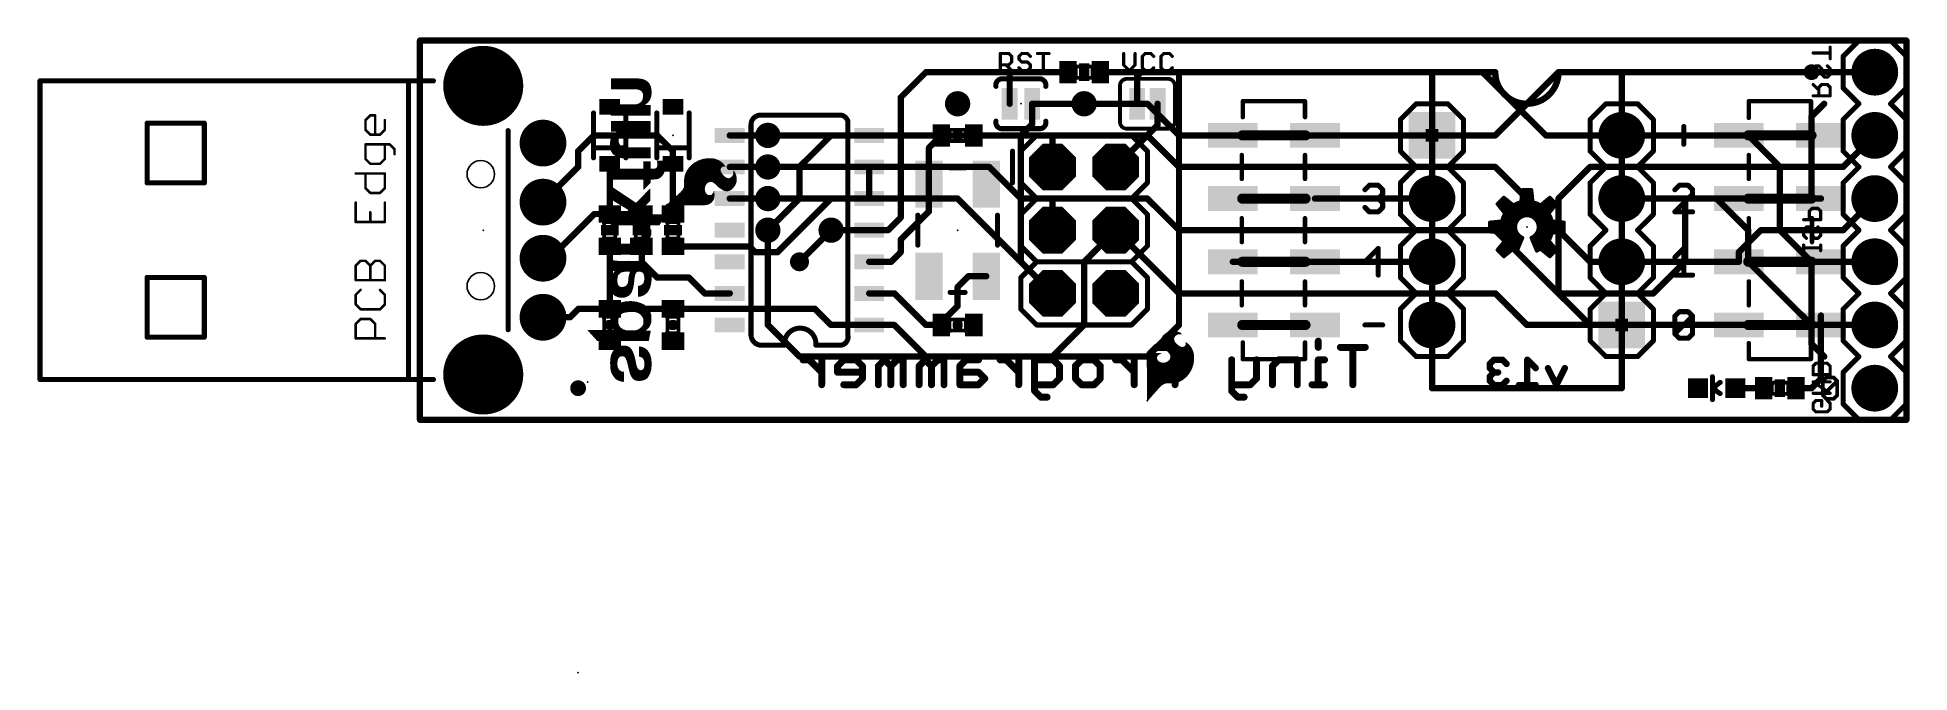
# Model space of a CAD drawing. Extents: x -15.4 to 59.8, y -10.2 to 15.4.
import ezdxf

# ---------------------------------------------------------------- set-up
doc = ezdxf.new("R2010")
doc.units = 0
for name, color, linetype in [('1', 12, 'CONTINUOUS'), ('16', 132, 'CONTINUOUS'), ('17', 110, 'CONTINUOUS'), ('18', 110, 'CONTINUOUS'), ('20', 53, 'CONTINUOUS'), ('21', 41, 'CONTINUOUS'), ('22', 40, 'CONTINUOUS'), ('23', 53, 'CONTINUOUS'), ('24', 53, 'CONTINUOUS'), ('51', 53, 'CONTINUOUS')]:
    doc.layers.add(name, color=color, linetype=linetype)

# ---------------------------------------------------------------- blocks, each defined once
blk = doc.blocks.new('RECT')
blk.add_solid([(-0.5, -0.5), (0.5, -0.5), (-0.5, 0.5), (0.5, 0.5)])
blk = doc.blocks.new('SQUAREP')
blk.add_solid([(-0.5, -0.5), (0.5, -0.5), (-0.5, 0.5), (0.5, 0.5)])
blk = doc.blocks.new('ROUNDP')
at = {"const_width": 0.5}
blk.add_lwpolyline([(0, -0.25, 1), (0, 0.25, 1), (0, -0.25)], format="xyb", dxfattribs=at)
blk = doc.blocks.new('PIE')
at = {"const_width": 0.5}
blk.add_lwpolyline([(0, -0.25, 1), (0, 0.25, 1), (0, -0.25)], format="xyb", dxfattribs=at)
blk = doc.blocks.new('OCTAGONP')
at = {"const_width": 0.5}
blk.add_lwpolyline([(-0.25, -0.1036), (-0.25, 0.1036), (-0.1036, 0.25), (0.1036, 0.25), (0.25, 0.1036), (0.25, -0.1036), (0.1036, -0.25), (-0.1036, -0.25), (-0.25, -0.1036), (-0.25, 0.1036)], dxfattribs=at)
blk = doc.blocks.new('ROUNDV')
at = {"const_width": 0.5}
blk.add_lwpolyline([(0, -0.25, 1), (0, 0.25, 1), (0, -0.25)], format="xyb", dxfattribs=at)

msp = doc.modelspace()

# ---------------------------------------------------------------- linework, layer by layer
at = {"layer": '1'}
for points, const_width in [([(0, 0), (0, 15.24)], 0.254), ([(0, 15.24), (59.69, 15.24)], 0.254), ([(59.69, 15.24), (59.69, 0)], 0.254), ([(19.304, 12.954), (20.32, 13.97)], 0.254), ([(20.32, 13.97), (23.622, 13.97)], 0.254), ([(23.622, 13.97), (26.02, 13.97)], 0.254), ([(23.68, 13.912), (23.622, 13.97)], 0.254), ([(23.68, 12.7), (23.68, 13.912)], 0.254), ([(27.32, 13.97), (28.956, 13.97)], 0.254), ([(28.7981, 13.8121), (28.956, 13.97)], 0.254), ([(28.7981, 12.7), (28.7981, 13.8121)], 0.254), ([(28.956, 13.97), (30.48, 13.97)], 0.254), ([(30.48, 13.97), (42.672, 13.97)], 0.254), ([(30.48, 3.81), (30.48, 13.97)], 0.254), ([(42.672, 13.97), (45.212, 11.43)], 0.254), ([(19.304, 8.128), (19.304, 12.954)], 0.254), ([(24.58, 12.7), (24.58, 11.88)], 0.254), ([(26.67, 12.7), (24.58, 12.7)], 0.254), ([(29.6219, 12.7), (29.6219, 11.8419)], 0.254), ([(6.35, 10.795), (6.985, 11.43)], 0.254), ([(6.985, 11.43), (9.525, 11.43)], 0.254), ([(10.16, 10.795), (9.525, 11.43)], 0.254), ([(12.44, 11.43), (13.97, 11.43)], 0.254), ([(16.51, 11.43), (15.24, 10.16)], 0.254), ([(18.04, 11.43), (16.51, 11.43)], 0.254), ([(20.44, 10.93), (20.94, 11.43)], 0.254), ([(24.58, 11.88), (24.13, 11.43)], 0.254), ([(24.13, 11.43), (24.13, 6.35)], 0.254), ([(29.6219, 11.8419), (27.94, 10.16)], 0.254), ([(32.64, 11.43), (40.64, 11.43)], 0.254), ([(35.56, 11.43), (33.02, 11.43)], 0.4064), ([(45.212, 11.43), (48.26, 11.43)], 0.254), ([(52.96, 11.43), (48.26, 11.43)], 0.254), ([(53.34, 11.43), (55.88, 11.43)], 0.4064), ([(58.42, 11.43), (57.15, 10.16)], 0.254), ([(6.35, 10.16), (6.35, 10.795)], 0.254), ([(10.16, 10.28), (10.16, 10.795)], 0.254), ([(20.44, 9.47), (20.44, 10.93)], 0.254), ([(4.94, 8.75), (6.35, 10.16)], 0.254), ([(7.62, 10.28), (7.62, 8.27)], 0.254), ([(10.16, 10.28), (10.16, 8.27)], 0.254), ([(13.97, 10.16), (12.44, 10.16)], 0.254), ([(15.24, 10.16), (15.24, 8.89)], 0.254), ([(18.04, 8.89), (18.04, 10.16)], 0.254), ([(46.99, 10.16), (45.72, 8.89)], 0.254), ([(57.15, 10.16), (46.99, 10.16)], 0.254), ([(20.44, 9.47), (20.44, 8.375)], 0.254), ([(35.56, 8.89), (33.02, 8.89)], 0.4064), ([(53.34, 8.89), (55.88, 8.89)], 0.4064), ([(4.94, 8.747), (4.94, 8.75)], 0.254), ([(5.223, 6.493), (7, 8.27)], 0.254), ([(7.62, 8.27), (7, 8.27)], 0.254), ([(7.62, 8.27), (8.89, 8.27)], 0.254), ([(12.44, 8.89), (13.97, 8.89)], 0.254), ([(15.24, 8.89), (13.97, 7.62)], 0.254), ([(14.351, 6.731), (16.51, 8.89)], 0.254), ([(16.51, 8.89), (18.04, 8.89)], 0.254), ([(20.44, 8.375), (19.304, 7.239)], 0.254), ([(40.64, 8.89), (35.94, 8.89)], 0.254), ([(45.72, 8.89), (45.72, 5.08)], 0.254), ([(56.26, 8.89), (48.26, 8.89)], 0.254), ([(58.42, 8.89), (57.15, 7.62)], 0.254), ([(18.04, 7.62), (16.51, 7.62)], 0.254), ([(18.04, 7.62), (18.796, 7.62)], 0.254), ([(18.796, 7.62), (19.304, 8.128)], 0.254), ([(52.96, 6.732), (53.848, 7.62)], 0.254), ([(53.848, 7.62), (57.15, 7.62)], 0.254), ([(7.62, 6.97), (7.62, 4.46)], 0.254), ([(8.89, 6.97), (8.905, 6.97)], 0.254), ([(8.905, 6.97), (8.905, 6.335)], 0.254), ([(10.16, 6.97), (13.223, 6.97)], 0.254), ([(13.223, 6.97), (13.462, 6.731)], 0.254), ([(13.462, 6.731), (14.351, 6.731)], 0.254), ([(18.923, 6.35), (19.304, 6.731)], 0.254), ([(19.304, 6.731), (19.304, 7.239)], 0.254), ([(52.96, 6.35), (52.96, 6.732)], 0.254), ([(4.94, 6.493), (5.223, 6.493)], 0.254), ([(9.525, 5.715), (8.905, 6.335)], 0.254), ([(18.04, 6.35), (18.923, 6.35)], 0.254), ([(24.13, 6.35), (25.4, 5.08)], 0.254), ([(40.64, 6.35), (32.64, 6.35)], 0.254), ([(35.56, 6.35), (33.02, 6.35)], 0.4064), ([(48.26, 6.35), (52.96, 6.35)], 0.254), ([(53.34, 6.35), (55.88, 6.35)], 0.4064), ([(10.795, 5.715), (9.525, 5.715)], 0.254), ([(11.43, 5.08), (10.795, 5.715)], 0.254), ([(21.59, 5.334), (22.026, 5.77)], 0.254), ([(21.59, 4.572), (21.59, 5.334)], 0.254), ([(22.74, 5.77), (22.026, 5.77)], 0.254), ([(6.025, 4.12), (6.365, 4.46)], 0.254), ([(7.62, 4.46), (6.365, 4.46)], 0.254), ([(7.62, 4.46), (10.16, 4.46)], 0.254), ([(10.16, 4.46), (15.86, 4.46)], 0.254), ([(12.44, 5.08), (11.43, 5.08)], 0.254), ([(15.86, 4.46), (16.51, 3.81)], 0.254), ([(18.04, 5.08), (19.05, 5.08)], 0.254), ([(19.05, 5.08), (20.32, 3.81)], 0.254), ([(20.94, 3.922), (21.59, 4.572)], 0.254), ([(45.72, 5.08), (46.99, 3.81)], 0.254), ([(4.94, 4.12), (6.025, 4.12)], 0.254), ([(16.51, 3.81), (18.04, 3.81)], 0.254), ([(18.04, 3.81), (19.05, 3.81)], 0.254), ([(19.05, 3.81), (20.32, 2.54)], 0.254), ([(20.32, 3.81), (20.94, 3.81)], 0.254), ([(20.94, 3.81), (20.94, 3.922)], 0.254), ([(29.21, 2.54), (30.48, 3.81)], 0.254), ([(35.56, 3.81), (33.02, 3.81)], 0.4064), ([(46.99, 3.81), (48.26, 3.81)], 0.254), ([(48.26, 3.81), (56.26, 3.81)], 0.254), ([(53.34, 3.81), (55.88, 3.81)], 0.4064), ([(56.26, 3.81), (56.26, 4.19)], 0.254), ([(56.26, 3.81), (56.26, 1.65)], 0.254), ([(20.32, 2.54), (29.21, 2.54)], 0.254), ([(56.26, 1.65), (55.88, 1.27)], 0.254), ([(53.96, 1.27), (52.82, 1.27)], 0.254), ([(55.26, 1.27), (55.88, 1.27)], 0.254), ([(59.69, 0), (0, 0)], 0.254)]:
    msp.add_lwpolyline(points, dxfattribs=dict(at, const_width=const_width))
for points, const_width in [([(0.0635, 15.24, 1), (-0.0635, 15.24)], 0.127), ([(0, 15.3035, 1), (0, 15.1765)], 0.127), ([(59.7535, 15.24, 1), (59.6265, 15.24)], 0.127), ([(59.69, 15.1765, 1), (59.69, 15.3035)], 0.127), ([(20.32, 14.0335, 1), (20.32, 13.9065)], 0.127), ([(20.3649, 13.9251, 1), (20.2751, 14.0149)], 0.127), ([(23.622, 14.0335, 1), (23.622, 13.9065)], 0.127), ([(23.6669, 14.0149, 1), (23.5771, 13.9251)], 0.127), ([(23.7435, 13.912, 1), (23.6165, 13.912)], 0.127), ([(23.622, 13.9065, 1), (23.622, 14.0335)], 0.127), ([(23.6351, 13.8671, 1), (23.7249, 13.9569)], 0.127), ([(26.02, 13.9065, 1), (26.02, 14.0335)], 0.127), ([(27.32, 14.0335, 1), (27.32, 13.9065)], 0.127), ([(28.8616, 13.8121, 1), (28.7346, 13.8121)], 0.127), ([(28.7532, 13.857, 1), (28.843, 13.7672)], 0.127), ([(28.956, 14.0335, 1), (28.956, 13.9065)], 0.127), ([(29.0009, 13.9251, 1), (28.9111, 14.0149)], 0.127), ([(28.956, 13.9065, 1), (28.956, 14.0335)], 0.127), ([(30.48, 14.0335, 1), (30.48, 13.9065)], 0.127), ([(30.5435, 13.97, 1), (30.4165, 13.97)], 0.127), ([(30.48, 13.9065, 1), (30.48, 14.0335)], 0.127), ([(42.7169, 14.0149, 1), (42.6271, 13.9251)], 0.127), ([(42.672, 13.9065, 1), (42.672, 14.0335)], 0.127), ([(19.3675, 12.954, 1), (19.2405, 12.954)], 0.127), ([(19.2591, 12.9989, 1), (19.3489, 12.9091)], 0.127), ([(24.6435, 12.7, 1), (24.5165, 12.7)], 0.127), ([(24.58, 12.7635, 1), (24.58, 12.6365)], 0.127), ([(26.67, 12.6365, 1), (26.67, 12.7635)], 0.127), ([(29.6854, 12.7, 1), (29.5584, 12.7)], 0.127), ([(23.6165, 12.7, 1), (23.7435, 12.7)], 0.127), ([(28.7346, 12.7, 1), (28.8616, 12.7)], 0.127), ([(6.985, 11.4935, 1), (6.985, 11.3665)], 0.127), ([(7.0299, 11.3851, 1), (6.9401, 11.4749)], 0.127), ([(9.5699, 11.4749, 1), (9.4801, 11.3851)], 0.127), ([(9.525, 11.3665, 1), (9.525, 11.4935)], 0.127), ([(12.44, 11.4935, 1), (12.44, 11.3665)], 0.127), ([(13.97, 11.3665, 1), (13.97, 11.4935)], 0.127), ([(16.51, 11.4935, 1), (16.51, 11.3665)], 0.127), ([(16.5549, 11.3851, 1), (16.4651, 11.4749)], 0.127), ([(18.04, 11.3665, 1), (18.04, 11.4935)], 0.127), ([(20.9849, 11.3851, 1), (20.8951, 11.4749)], 0.127), ([(24.1935, 11.43, 1), (24.0665, 11.43)], 0.127), ([(24.0851, 11.4749, 1), (24.1749, 11.3851)], 0.127), ([(24.5165, 11.88, 1), (24.6435, 11.88)], 0.127), ([(24.6249, 11.8351, 1), (24.5351, 11.9249)], 0.127), ([(29.5584, 11.8419, 1), (29.6854, 11.8419)], 0.127), ([(29.6668, 11.797, 1), (29.577, 11.8868)], 0.127), ([(32.64, 11.4935, 1), (32.64, 11.3665)], 0.127), ([(33.02, 11.5316, 1), (33.02, 11.3284)], 0.2032), ([(35.56, 11.3284, 1), (35.56, 11.5316)], 0.2032), ([(40.64, 11.3665, 1), (40.64, 11.4935)], 0.127), ([(45.212, 11.4935, 1), (45.212, 11.3665)], 0.127), ([(45.1671, 11.3851, 1), (45.2569, 11.4749)], 0.127), ([(48.26, 11.4935, 1), (48.26, 11.3665)], 0.127), ([(48.26, 11.3665, 1), (48.26, 11.4935)], 0.127), ([(52.96, 11.3665, 1), (52.96, 11.4935)], 0.127), ([(53.34, 11.5316, 1), (53.34, 11.3284)], 0.2032), ([(55.88, 11.3284, 1), (55.88, 11.5316)], 0.2032), ([(58.4649, 11.3851, 1), (58.3751, 11.4749)], 0.127), ([(6.4135, 10.795, 1), (6.2865, 10.795)], 0.127), ([(6.3051, 10.8399, 1), (6.3949, 10.7501)], 0.127), ([(10.2235, 10.795, 1), (10.0965, 10.795)], 0.127), ([(10.1151, 10.7501, 1), (10.2049, 10.8399)], 0.127), ([(20.5035, 10.93, 1), (20.3765, 10.93)], 0.127), ([(20.3951, 10.9749, 1), (20.4849, 10.8851)], 0.127), ([(6.2865, 10.16, 1), (6.4135, 10.16)], 0.127), ([(6.3949, 10.1151, 1), (6.3051, 10.2049)], 0.127), ([(7.6835, 10.28, 1), (7.5565, 10.28)], 0.127), ([(10.2235, 10.28, 1), (10.0965, 10.28)], 0.127), ([(10.0965, 10.28, 1), (10.2235, 10.28)], 0.127), ([(12.44, 10.2235, 1), (12.44, 10.0965)], 0.127), ([(13.97, 10.0965, 1), (13.97, 10.2235)], 0.127), ([(15.3035, 10.16, 1), (15.1765, 10.16)], 0.127), ([(15.1951, 10.2049, 1), (15.2849, 10.1151)], 0.127), ([(18.1035, 10.16, 1), (17.9765, 10.16)], 0.127), ([(27.8951, 10.2049, 1), (27.9849, 10.1151)], 0.127), ([(46.99, 10.2235, 1), (46.99, 10.0965)], 0.127), ([(47.0349, 10.1151, 1), (46.9451, 10.2049)], 0.127), ([(57.1051, 10.2049, 1), (57.1949, 10.1151)], 0.127), ([(57.15, 10.0965, 1), (57.15, 10.2235)], 0.127), ([(20.5035, 9.47, 1), (20.3765, 9.47)], 0.127), ([(20.3765, 9.47, 1), (20.5035, 9.47)], 0.127), ([(33.02, 8.9916, 1), (33.02, 8.7884)], 0.2032), ([(35.56, 8.7884, 1), (35.56, 8.9916)], 0.2032), ([(53.34, 8.9916, 1), (53.34, 8.7884)], 0.2032), ([(55.88, 8.7884, 1), (55.88, 8.9916)], 0.2032), ([(5.0035, 8.75, 1), (4.8765, 8.75)], 0.127), ([(4.8951, 8.7949, 1), (4.9849, 8.7051)], 0.127), ([(4.8765, 8.747, 1), (5.0035, 8.747)], 0.127), ([(7, 8.3335, 1), (7, 8.2065)], 0.127), ([(7.0449, 8.2251, 1), (6.9551, 8.3149)], 0.127), ([(7.62, 8.3335, 1), (7.62, 8.2065)], 0.127), ([(7.5565, 8.27, 1), (7.6835, 8.27)], 0.127), ([(7.62, 8.2065, 1), (7.62, 8.3335)], 0.127), ([(8.89, 8.2065, 1), (8.89, 8.3335)], 0.127), ([(10.0965, 8.27, 1), (10.2235, 8.27)], 0.127), ([(12.44, 8.9535, 1), (12.44, 8.8265)], 0.127), ([(13.97, 8.8265, 1), (13.97, 8.9535)], 0.127), ([(15.1765, 8.89, 1), (15.3035, 8.89)], 0.127), ([(15.2849, 8.8451, 1), (15.1951, 8.9349)], 0.127), ([(16.51, 8.9535, 1), (16.51, 8.8265)], 0.127), ([(16.5549, 8.8451, 1), (16.4651, 8.9349)], 0.127), ([(17.9765, 8.89, 1), (18.1035, 8.89)], 0.127), ([(18.04, 8.8265, 1), (18.04, 8.9535)], 0.127), ([(20.3765, 8.375, 1), (20.5035, 8.375)], 0.127), ([(20.4849, 8.3301, 1), (20.3951, 8.4199)], 0.127), ([(35.94, 8.9535, 1), (35.94, 8.8265)], 0.127), ([(40.64, 8.8265, 1), (40.64, 8.9535)], 0.127), ([(45.7835, 8.89, 1), (45.6565, 8.89)], 0.127), ([(45.6751, 8.9349, 1), (45.7649, 8.8451)], 0.127), ([(48.26, 8.9535, 1), (48.26, 8.8265)], 0.127), ([(56.26, 8.8265, 1), (56.26, 8.9535)], 0.127), ([(58.4649, 8.8451, 1), (58.3751, 8.9349)], 0.127), ([(13.9251, 7.6649, 1), (14.0149, 7.5751)], 0.127), ([(16.51, 7.6835, 1), (16.51, 7.5565)], 0.127), ([(18.04, 7.6835, 1), (18.04, 7.5565)], 0.127), ([(18.04, 7.5565, 1), (18.04, 7.6835)], 0.127), ([(18.7511, 7.6649, 1), (18.8409, 7.5751)], 0.127), ([(18.796, 7.5565, 1), (18.796, 7.6835)], 0.127), ([(19.2405, 8.128, 1), (19.3675, 8.128)], 0.127), ([(19.3489, 8.0831, 1), (19.2591, 8.1729)], 0.127), ([(53.848, 7.6835, 1), (53.848, 7.5565)], 0.127), ([(53.8929, 7.5751, 1), (53.8031, 7.6649)], 0.127), ([(57.1051, 7.6649, 1), (57.1949, 7.5751)], 0.127), ([(57.15, 7.5565, 1), (57.15, 7.6835)], 0.127), ([(7.6835, 6.97, 1), (7.5565, 6.97)], 0.127), ([(8.89, 7.0335, 1), (8.89, 6.9065)], 0.127), ([(8.9685, 6.97, 1), (8.8415, 6.97)], 0.127), ([(8.905, 6.9065, 1), (8.905, 7.0335)], 0.127), ([(10.16, 7.0335, 1), (10.16, 6.9065)], 0.127), ([(13.2679, 7.0149, 1), (13.1781, 6.9251)], 0.127), ([(13.223, 6.9065, 1), (13.223, 7.0335)], 0.127), ([(13.462, 6.7945, 1), (13.462, 6.6675)], 0.127), ([(13.4171, 6.6861, 1), (13.5069, 6.7759)], 0.127), ([(14.3061, 6.7759, 1), (14.3959, 6.6861)], 0.127), ([(14.351, 6.6675, 1), (14.351, 6.7945)], 0.127), ([(19.3675, 7.239, 1), (19.2405, 7.239)], 0.127), ([(19.2591, 7.2839, 1), (19.3489, 7.1941)], 0.127), ([(19.2405, 6.731, 1), (19.3675, 6.731)], 0.127), ([(19.3489, 6.6861, 1), (19.2591, 6.7759)], 0.127), ([(53.0235, 6.732, 1), (52.8965, 6.732)], 0.127), ([(52.9151, 6.7769, 1), (53.0049, 6.6871)], 0.127), ([(4.94, 6.5565, 1), (4.94, 6.4295)], 0.127), ([(5.1781, 6.5379, 1), (5.2679, 6.4481)], 0.127), ([(5.223, 6.4295, 1), (5.223, 6.5565)], 0.127), ([(8.9499, 6.3799, 1), (8.8601, 6.2901)], 0.127), ([(8.8415, 6.335, 1), (8.9685, 6.335)], 0.127), ([(18.04, 6.4135, 1), (18.04, 6.2865)], 0.127), ([(18.8781, 6.3949, 1), (18.9679, 6.3051)], 0.127), ([(18.923, 6.2865, 1), (18.923, 6.4135)], 0.127), ([(24.1749, 6.3949, 1), (24.0851, 6.3051)], 0.127), ([(24.0665, 6.35, 1), (24.1935, 6.35)], 0.127), ([(32.64, 6.4135, 1), (32.64, 6.2865)], 0.127), ([(33.02, 6.4516, 1), (33.02, 6.2484)], 0.2032), ([(35.56, 6.2484, 1), (35.56, 6.4516)], 0.2032), ([(40.64, 6.2865, 1), (40.64, 6.4135)], 0.127), ([(48.26, 6.4135, 1), (48.26, 6.2865)], 0.127), ([(52.8965, 6.35, 1), (53.0235, 6.35)], 0.127), ([(52.96, 6.2865, 1), (52.96, 6.4135)], 0.127), ([(53.34, 6.4516, 1), (53.34, 6.2484)], 0.2032), ([(55.88, 6.2484, 1), (55.88, 6.4516)], 0.2032), ([(9.525, 5.7785, 1), (9.525, 5.6515)], 0.127), ([(9.4801, 5.6701, 1), (9.5699, 5.7599)], 0.127), ([(10.8399, 5.7599, 1), (10.7501, 5.6701)], 0.127), ([(10.795, 5.6515, 1), (10.795, 5.7785)], 0.127), ([(21.6535, 5.334, 1), (21.5265, 5.334)], 0.127), ([(21.5451, 5.3789, 1), (21.6349, 5.2891)], 0.127), ([(22.026, 5.8335, 1), (22.026, 5.7065)], 0.127), ([(22.0709, 5.7251, 1), (21.9811, 5.8149)], 0.127), ([(22.74, 5.7065, 1), (22.74, 5.8335)], 0.127), ([(6.365, 4.5235, 1), (6.365, 4.3965)], 0.127), ([(6.4099, 4.4151, 1), (6.3201, 4.5049)], 0.127), ([(7.62, 4.5235, 1), (7.62, 4.3965)], 0.127), ([(7.5565, 4.46, 1), (7.6835, 4.46)], 0.127), ([(7.62, 4.3965, 1), (7.62, 4.5235)], 0.127), ([(10.16, 4.5235, 1), (10.16, 4.3965)], 0.127), ([(10.16, 4.3965, 1), (10.16, 4.5235)], 0.127), ([(11.43, 5.1435, 1), (11.43, 5.0165)], 0.127), ([(11.3851, 5.0351, 1), (11.4749, 5.1249)], 0.127), ([(12.44, 5.0165, 1), (12.44, 5.1435)], 0.127), ([(15.9049, 4.5049, 1), (15.8151, 4.4151)], 0.127), ([(15.86, 4.3965, 1), (15.86, 4.5235)], 0.127), ([(18.04, 5.1435, 1), (18.04, 5.0165)], 0.127), ([(19.0949, 5.1249, 1), (19.0051, 5.0351)], 0.127), ([(19.05, 5.0165, 1), (19.05, 5.1435)], 0.127), ([(21.5265, 4.572, 1), (21.6535, 4.572)], 0.127), ([(21.6349, 4.5271, 1), (21.5451, 4.6169)], 0.127), ([(25.3551, 5.0351, 1), (25.4449, 5.1249)], 0.127), ([(45.7649, 5.1249, 1), (45.6751, 5.0351)], 0.127), ([(45.6565, 5.08, 1), (45.7835, 5.08)], 0.127), ([(4.94, 4.1835, 1), (4.94, 4.0565)], 0.127), ([(5.9801, 4.1649, 1), (6.0699, 4.0751)], 0.127), ([(6.025, 4.0565, 1), (6.025, 4.1835)], 0.127), ([(16.51, 3.8735, 1), (16.51, 3.7465)], 0.127), ([(16.4651, 3.7651, 1), (16.5549, 3.8549)], 0.127), ([(18.04, 3.8735, 1), (18.04, 3.7465)], 0.127), ([(18.04, 3.7465, 1), (18.04, 3.8735)], 0.127), ([(19.0949, 3.8549, 1), (19.0051, 3.7651)], 0.127), ([(19.05, 3.7465, 1), (19.05, 3.8735)], 0.127), ([(20.32, 3.8735, 1), (20.32, 3.7465)], 0.127), ([(20.2751, 3.7651, 1), (20.3649, 3.8549)], 0.127), ([(21.0035, 3.922, 1), (20.8765, 3.922)], 0.127), ([(20.8951, 3.9669, 1), (20.9849, 3.8771)], 0.127), ([(20.8765, 3.81, 1), (21.0035, 3.81)], 0.127), ([(20.94, 3.7465, 1), (20.94, 3.8735)], 0.127), ([(30.4165, 3.81, 1), (30.5435, 3.81)], 0.127), ([(30.5249, 3.7651, 1), (30.4351, 3.8549)], 0.127), ([(33.02, 3.9116, 1), (33.02, 3.7084)], 0.2032), ([(35.56, 3.7084, 1), (35.56, 3.9116)], 0.2032), ([(46.99, 3.8735, 1), (46.99, 3.7465)], 0.127), ([(46.9451, 3.7651, 1), (47.0349, 3.8549)], 0.127), ([(48.26, 3.8735, 1), (48.26, 3.7465)], 0.127), ([(48.26, 3.7465, 1), (48.26, 3.8735)], 0.127), ([(53.34, 3.9116, 1), (53.34, 3.7084)], 0.2032), ([(55.88, 3.7084, 1), (55.88, 3.9116)], 0.2032), ([(56.3235, 4.19, 1), (56.1965, 4.19)], 0.127), ([(56.3235, 3.81, 1), (56.1965, 3.81)], 0.127), ([(56.1965, 3.81, 1), (56.3235, 3.81)], 0.127), ([(56.26, 3.7465, 1), (56.26, 3.8735)], 0.127), ([(20.32, 2.6035, 1), (20.32, 2.4765)], 0.127), ([(20.2751, 2.4951, 1), (20.3649, 2.5849)], 0.127), ([(29.1651, 2.5849, 1), (29.2549, 2.4951)], 0.127), ([(29.21, 2.4765, 1), (29.21, 2.6035)], 0.127), ([(56.1965, 1.65, 1), (56.3235, 1.65)], 0.127), ([(56.3049, 1.6051, 1), (56.2151, 1.6949)], 0.127), ([(52.82, 1.3335, 1), (52.82, 1.2065)], 0.127), ([(53.96, 1.2065, 1), (53.96, 1.3335)], 0.127), ([(55.26, 1.3335, 1), (55.26, 1.2065)], 0.127), ([(55.8351, 1.3149, 1), (55.9249, 1.2251)], 0.127), ([(55.88, 1.2065, 1), (55.88, 1.3335)], 0.127), ([(0, 0.0635, 1), (0, -0.0635)], 0.127), ([(-0.0635, 0, 1), (0.0635, 0)], 0.127), ([(59.6265, 0, 1), (59.7535, 0)], 0.127), ([(59.69, -0.0635, 1), (59.69, 0.0635)], 0.127)]:
    msp.add_lwpolyline(points, format="xyb", dxfattribs=dict(at, const_width=const_width))
at = {"layer": '16', "const_width": 0.254}
for points in [[(0, 0), (0, 15.24)], [(0, 15.24), (59.69, 15.24)], [(59.69, 15.24), (59.69, 0)], [(43.18, 11.43), (45.72, 13.97)], [(45.72, 13.97), (58.42, 13.97)], [(29.21, 12.7), (26.67, 12.7)], [(30.48, 11.43), (29.21, 12.7)], [(13.97, 11.43), (25.4, 11.43)], [(25.4, 11.43), (29.21, 11.43)], [(25.4, 10.16), (25.4, 11.43)], [(29.21, 11.43), (30.48, 10.16)], [(30.48, 11.43), (40.64, 11.43)], [(40.64, 11.43), (43.18, 11.43)], [(53.34, 11.43), (48.26, 11.43)], [(54.61, 10.16), (53.34, 11.43)], [(22.86, 10.16), (13.97, 10.16)], [(22.86, 10.16), (24.13, 8.89)], [(30.48, 10.16), (43.18, 10.16)], [(43.18, 10.16), (46.99, 6.35)], [(54.61, 7.62), (54.61, 10.16)], [(13.97, 8.89), (21.59, 8.89)], [(21.59, 8.89), (25.4, 5.08)], [(24.13, 8.89), (25.4, 8.89)], [(25.4, 8.89), (29.21, 8.89)], [(25.4, 7.62), (25.4, 8.89)], [(30.48, 7.62), (29.21, 8.89)], [(50.8, 8.89), (48.26, 8.89)], [(52.07, 8.89), (50.8, 8.89)], [(50.8, 6.35), (50.8, 8.89)], [(53.34, 7.62), (52.07, 8.89)], [(13.97, 7.62), (13.97, 3.81)], [(16.51, 7.62), (15.24, 6.35)], [(26.67, 6.35), (27.94, 7.62)], [(30.48, 5.08), (27.94, 7.62)], [(43.18, 7.62), (30.48, 7.62)], [(43.18, 7.62), (45.72, 5.08)], [(53.34, 6.35), (53.34, 7.62)], [(55.88, 6.35), (54.61, 7.62)], [(26.67, 3.81), (26.67, 6.35)], [(46.99, 6.35), (48.26, 6.35)], [(49.53, 5.08), (50.8, 6.35)], [(55.88, 3.81), (53.34, 6.35)], [(58.42, 6.35), (55.88, 6.35)], [(43.18, 5.08), (30.48, 5.08)], [(44.45, 3.81), (43.18, 5.08)], [(45.72, 5.08), (49.53, 5.08)], [(13.97, 3.81), (15.24, 2.54)], [(25.4, 2.54), (26.67, 3.81)], [(48.26, 3.81), (44.45, 3.81)], [(58.42, 3.81), (55.88, 3.81)], [(15.24, 2.54), (25.4, 2.54)], [(43.1268, 2.4139), (42.9573, 2.2444)], [(42.9573, 2.2444), (42.9573, 2.0749)], [(43.4657, 2.4139), (43.1268, 2.4139)], [(43.6352, 2.2444), (43.4657, 2.4139)], [(44.8046, 2.0749), (44.4656, 2.4139)], [(44.4656, 2.4139), (44.4656, 1.397)], [(42.9573, 2.0749), (43.1268, 1.9054)], [(43.1268, 1.9054), (42.9573, 1.736)], [(42.9573, 1.736), (42.9573, 1.5665)], [(42.9573, 1.5665), (43.1268, 1.397)], [(43.1268, 1.9054), (43.2963, 1.9054)], [(43.1268, 1.397), (43.4657, 1.397)], [(43.4657, 1.397), (43.6352, 1.5665)], [(44.8046, 1.397), (44.1267, 1.397)], [(45.635, 1.397), (45.2961, 2.0749)], [(45.974, 2.0749), (45.635, 1.397)], [(59.69, 0), (0, 0)]]:
    msp.add_lwpolyline(points, dxfattribs=at)
at = {"layer": '16', "const_width": 0.127}
for points in [[(0.0635, 15.24, 1), (-0.0635, 15.24)], [(0, 15.3035, 1), (0, 15.1765)], [(59.7535, 15.24, 1), (59.6265, 15.24)], [(59.69, 15.1765, 1), (59.69, 15.3035)], [(45.72, 14.0335, 1), (45.72, 13.9065)], [(45.7649, 13.9251, 1), (45.6751, 14.0149)], [(58.42, 13.9065, 1), (58.42, 14.0335)], [(26.67, 12.7635, 1), (26.67, 12.6365)], [(29.2549, 12.7449, 1), (29.1651, 12.6551)], [(29.21, 12.6365, 1), (29.21, 12.7635)], [(13.97, 11.4935, 1), (13.97, 11.3665)], [(25.4, 11.4935, 1), (25.4, 11.3665)], [(25.4635, 11.43, 1), (25.3365, 11.43)], [(25.4, 11.3665, 1), (25.4, 11.4935)], [(29.2549, 11.4749, 1), (29.1651, 11.3851)], [(29.21, 11.3665, 1), (29.21, 11.4935)], [(30.48, 11.4935, 1), (30.48, 11.3665)], [(30.4351, 11.3851, 1), (30.5249, 11.4749)], [(40.64, 11.4935, 1), (40.64, 11.3665)], [(40.64, 11.3665, 1), (40.64, 11.4935)], [(43.1351, 11.4749, 1), (43.2249, 11.3851)], [(43.18, 11.3665, 1), (43.18, 11.4935)], [(48.26, 11.4935, 1), (48.26, 11.3665)], [(53.3849, 11.4749, 1), (53.2951, 11.3851)], [(53.34, 11.3665, 1), (53.34, 11.4935)], [(13.97, 10.2235, 1), (13.97, 10.0965)], [(22.9049, 10.2049, 1), (22.8151, 10.1151)], [(22.86, 10.0965, 1), (22.86, 10.2235)], [(25.3365, 10.16, 1), (25.4635, 10.16)], [(30.48, 10.2235, 1), (30.48, 10.0965)], [(30.4351, 10.1151, 1), (30.5249, 10.2049)], [(43.2249, 10.2049, 1), (43.1351, 10.1151)], [(43.18, 10.0965, 1), (43.18, 10.2235)], [(54.6735, 10.16, 1), (54.5465, 10.16)], [(54.5651, 10.1151, 1), (54.6549, 10.2049)], [(13.97, 8.9535, 1), (13.97, 8.8265)], [(21.6349, 8.9349, 1), (21.5451, 8.8451)], [(21.59, 8.8265, 1), (21.59, 8.9535)], [(24.13, 8.9535, 1), (24.13, 8.8265)], [(24.0851, 8.8451, 1), (24.1749, 8.9349)], [(25.4, 8.9535, 1), (25.4, 8.8265)], [(25.4635, 8.89, 1), (25.3365, 8.89)], [(25.4, 8.8265, 1), (25.4, 8.9535)], [(29.2549, 8.9349, 1), (29.1651, 8.8451)], [(29.21, 8.8265, 1), (29.21, 8.9535)], [(48.26, 8.9535, 1), (48.26, 8.8265)], [(50.8, 8.9535, 1), (50.8, 8.8265)], [(50.8635, 8.89, 1), (50.7365, 8.89)], [(50.8, 8.8265, 1), (50.8, 8.9535)], [(52.1149, 8.9349, 1), (52.0251, 8.8451)], [(52.07, 8.8265, 1), (52.07, 8.9535)], [(14.0335, 7.62, 1), (13.9065, 7.62)], [(16.5549, 7.5751, 1), (16.4651, 7.6649)], [(25.3365, 7.62, 1), (25.4635, 7.62)], [(27.9849, 7.6649, 1), (27.8951, 7.5751)], [(27.9849, 7.5751, 1), (27.8951, 7.6649)], [(30.48, 7.6835, 1), (30.48, 7.5565)], [(30.4351, 7.5751, 1), (30.5249, 7.6649)], [(43.2249, 7.6649, 1), (43.1351, 7.5751)], [(43.18, 7.5565, 1), (43.18, 7.6835)], [(53.4035, 7.62, 1), (53.2765, 7.62)], [(53.2951, 7.5751, 1), (53.3849, 7.6649)], [(54.6549, 7.6649, 1), (54.5651, 7.5751)], [(54.5465, 7.62, 1), (54.6735, 7.62)], [(15.1951, 6.3949, 1), (15.2849, 6.3051)], [(26.7335, 6.35, 1), (26.6065, 6.35)], [(26.6251, 6.3949, 1), (26.7149, 6.3051)], [(46.99, 6.4135, 1), (46.99, 6.2865)], [(46.9451, 6.3051, 1), (47.0349, 6.3949)], [(48.26, 6.2865, 1), (48.26, 6.4135)], [(50.7365, 6.35, 1), (50.8635, 6.35)], [(50.8449, 6.3051, 1), (50.7551, 6.3949)], [(53.3849, 6.3949, 1), (53.2951, 6.3051)], [(53.2765, 6.35, 1), (53.4035, 6.35)], [(55.88, 6.4135, 1), (55.88, 6.2865)], [(55.8351, 6.3051, 1), (55.9249, 6.3949)], [(58.42, 6.2865, 1), (58.42, 6.4135)], [(25.3551, 5.0351, 1), (25.4449, 5.1249)], [(30.48, 5.1435, 1), (30.48, 5.0165)], [(30.4351, 5.0351, 1), (30.5249, 5.1249)], [(43.2249, 5.1249, 1), (43.1351, 5.0351)], [(43.18, 5.0165, 1), (43.18, 5.1435)], [(45.72, 5.1435, 1), (45.72, 5.0165)], [(45.6751, 5.0351, 1), (45.7649, 5.1249)], [(49.4851, 5.1249, 1), (49.5749, 5.0351)], [(49.53, 5.0165, 1), (49.53, 5.1435)], [(14.0149, 3.8549, 1), (13.9251, 3.7651)], [(13.9065, 3.81, 1), (14.0335, 3.81)], [(26.6065, 3.81, 1), (26.7335, 3.81)], [(26.7149, 3.7651, 1), (26.6251, 3.8549)], [(44.45, 3.8735, 1), (44.45, 3.7465)], [(44.4051, 3.7651, 1), (44.4949, 3.8549)], [(48.26, 3.7465, 1), (48.26, 3.8735)], [(55.88, 3.8735, 1), (55.88, 3.7465)], [(55.8351, 3.7651, 1), (55.9249, 3.8549)], [(58.42, 3.7465, 1), (58.42, 3.8735)], [(15.24, 2.6035, 1), (15.24, 2.4765)], [(15.1951, 2.4951, 1), (15.2849, 2.5849)], [(25.3551, 2.5849, 1), (25.4449, 2.4951)], [(25.4, 2.4765, 1), (25.4, 2.6035)], [(43.0208, 2.2444, 1), (42.8938, 2.2444)], [(42.9124, 2.2893, 1), (43.0022, 2.1995)], [(43.1268, 2.4774, 1), (43.1268, 2.3504)], [(43.1717, 2.369, 1), (43.0819, 2.4588)], [(43.5106, 2.4588, 1), (43.4208, 2.369)], [(43.4657, 2.3504, 1), (43.4657, 2.4774)], [(43.5903, 2.1995, 1), (43.6801, 2.2893)], [(44.5105, 2.4588, 1), (44.4207, 2.369)], [(44.5291, 2.4139, 1), (44.4021, 2.4139)], [(43.0022, 2.1198, 1), (42.9124, 2.03)], [(42.8938, 2.0749, 1), (43.0208, 2.0749)], [(43.0208, 1.736, 1), (42.8938, 1.736)], [(42.9124, 1.7809, 1), (43.0022, 1.6911)], [(43.0022, 1.6114, 1), (42.9124, 1.5216)], [(42.8938, 1.5665, 1), (43.0208, 1.5665)], [(43.1268, 1.9689, 1), (43.1268, 1.8419)], [(43.1268, 1.4605, 1), (43.1268, 1.3335)], [(43.1717, 1.8605, 1), (43.0819, 1.9503)], [(43.0819, 1.8605, 1), (43.1717, 1.9503)], [(43.0819, 1.3521, 1), (43.1717, 1.4419)], [(43.2963, 1.8419, 1), (43.2963, 1.9689)], [(43.4208, 1.4419, 1), (43.5106, 1.3521)], [(43.4657, 1.3335, 1), (43.4657, 1.4605)], [(43.6801, 1.5216, 1), (43.5903, 1.6114)], [(44.1267, 1.4605, 1), (44.1267, 1.3335)], [(44.7597, 2.03, 1), (44.8495, 2.1198)], [(44.8046, 1.3335, 1), (44.8046, 1.4605)], [(45.3529, 2.1033, 1), (45.2393, 2.0465)], [(46.0308, 2.0465, 1), (45.9172, 2.1033)], [(44.4021, 1.397, 1), (44.5291, 1.397)], [(45.5782, 1.4254, 1), (45.6918, 1.3686)], [(45.5782, 1.3686, 1), (45.6918, 1.4254)], [(0, 0.0635, 1), (0, -0.0635)], [(-0.0635, 0, 1), (0.0635, 0)], [(59.6265, 0, 1), (59.7535, 0)], [(59.69, -0.0635, 1), (59.69, 0.0635)]]:
    msp.add_lwpolyline(points, format="xyb", dxfattribs=at)
at = {"layer": '20', "const_width": 0.254}
for points in [[(59.69, 15.24), (0, 15.24)], [(0, 15.24), (0, 0)], [(59.69, 15.24), (59.69, 0)], [(0, 0), (59.69, 0)]]:
    msp.add_lwpolyline(points, dxfattribs=at)
at = {"layer": '20', "const_width": 0.127}
for points in [[(0, 15.3035, 1), (0, 15.1765)], [(0.0635, 15.24, 1), (-0.0635, 15.24)], [(59.7535, 15.24, 1), (59.6265, 15.24)], [(59.69, 15.1765, 1), (59.69, 15.3035)], [(0, 0.0635, 1), (0, -0.0635)], [(-0.0635, 0, 1), (0.0635, 0)], [(59.6265, 0, 1), (59.7535, 0)], [(59.69, -0.0635, 1), (59.69, 0.0635)]]:
    msp.add_lwpolyline(points, format="xyb", dxfattribs=at)
at = {"layer": '20'}
for centre in [(2.44, 9.87), (2.44, 5.37)]:
    msp.add_circle(centre, 0.55, dxfattribs=at)
at = {"layer": '21'}
for points, const_width in [([(57.785, 15.24), (57.15, 14.605)], 0.2032), ([(59.055, 15.24), (57.785, 15.24)], 0.2032), ([(59.69, 14.605), (59.055, 15.24)], 0.2032), ([(23.3045, 14.0335), (23.3045, 14.7199)], 0.127), ([(23.3045, 14.7199), (23.6477, 14.7199)], 0.127), ([(23.6477, 14.2623), (23.3045, 14.2623)], 0.127), ([(23.5333, 14.2623), (23.7621, 14.0335)], 0.127), ([(23.6477, 14.7199), (23.7621, 14.6055)], 0.127), ([(23.7621, 14.3767), (23.6477, 14.2623)], 0.127), ([(23.7621, 14.6055), (23.7621, 14.3767)], 0.127), ([(24.1673, 14.7199), (24.0529, 14.6055)], 0.127), ([(24.0529, 14.6055), (24.0529, 14.4911)], 0.127), ([(24.0529, 14.4911), (24.1673, 14.3767)], 0.127), ([(24.3961, 14.7199), (24.1673, 14.7199)], 0.127), ([(24.1673, 14.3767), (24.3961, 14.3767)], 0.127), ([(24.5105, 14.6055), (24.3961, 14.7199)], 0.127), ([(24.3961, 14.3767), (24.5105, 14.2623)], 0.127), ([(24.5105, 14.2623), (24.5105, 14.1479)], 0.127), ([(24.8013, 14.7199), (25.2589, 14.7199)], 0.127), ([(25.0301, 14.0335), (25.0301, 14.7199)], 0.127), ([(28.2575, 14.7199), (28.2575, 14.2623)], 0.127), ([(28.2575, 14.2623), (28.4863, 14.0335)], 0.127), ([(28.4863, 14.0335), (28.7151, 14.2623)], 0.127), ([(28.7151, 14.2623), (28.7151, 14.7199)], 0.127), ([(29.1203, 14.7199), (29.0059, 14.6055)], 0.127), ([(29.0059, 14.6055), (29.0059, 14.1479)], 0.127), ([(29.3491, 14.7199), (29.1203, 14.7199)], 0.127), ([(29.4635, 14.6055), (29.3491, 14.7199)], 0.127), ([(29.8687, 14.7199), (29.7543, 14.6055)], 0.127), ([(29.7543, 14.6055), (29.7543, 14.1479)], 0.127), ([(30.0975, 14.7199), (29.8687, 14.7199)], 0.127), ([(30.2119, 14.6055), (30.0975, 14.7199)], 0.127), ([(57.15, 13.335), (57.15, 14.605)], 0.2032), ([(59.69, 14.605), (59.69, 13.335)], 0.2032), ([(-0.46, 13.62), (-0.46, 1.62)], 0.2032), ([(-0.46, 13.62), (0.54, 13.62)], 0.2032), ([(23.33, 13.7), (24.93, 13.7)], 0.2032), ([(24.1673, 14.0335), (24.0529, 14.1479)], 0.127), ([(24.3961, 14.0335), (24.1673, 14.0335)], 0.127), ([(24.5105, 14.1479), (24.3961, 14.0335)], 0.127), ([(28.41, 13.7), (30.01, 13.7)], 0.1524), ([(29.0059, 14.1479), (29.1203, 14.0335)], 0.127), ([(29.1203, 14.0335), (29.3491, 14.0335)], 0.127), ([(29.3491, 14.0335), (29.4635, 14.1479)], 0.127), ([(29.7543, 14.1479), (29.8687, 14.0335)], 0.127), ([(29.8687, 14.0335), (30.0975, 14.0335)], 0.127), ([(30.0975, 14.0335), (30.2119, 14.1479)], 0.127), ([(40.64, 13.97), (43.18, 13.97)], 0.254), ([(40.64, 1.27), (40.64, 13.97)], 0.254), ([(45.72, 13.97), (48.26, 13.97)], 0.254), ([(48.26, 13.97), (48.26, 1.27)], 0.254), ([(28.11, 11.95), (28.11, 13.45)], 0.1524), ([(30.31, 11.95), (30.31, 13.45)], 0.1524), ([(33.04, 12.8), (35.54, 12.8)], 0.1778), ([(33.04, 12.16), (33.04, 12.8)], 0.1778), ([(35.54, 12.8), (35.54, 12.16)], 0.1778), ([(40.005, 12.7), (39.37, 12.065)], 0.2032), ([(41.275, 12.7), (40.005, 12.7)], 0.2032), ([(41.91, 12.065), (41.275, 12.7)], 0.2032), ([(46.99, 12.065), (47.625, 12.7)], 0.2032), ([(47.625, 12.7), (48.895, 12.7)], 0.2032), ([(48.895, 12.7), (49.53, 12.065)], 0.2032), ([(53.36, 12.8), (55.86, 12.8)], 0.1778), ([(53.36, 12.13), (53.36, 12.8)], 0.1778), ([(55.86, 12.8), (55.86, 12.13)], 0.1778), ([(57.785, 12.7), (57.15, 13.335)], 0.2032), ([(57.15, 12.065), (57.785, 12.7)], 0.2032), ([(59.69, 13.335), (59.055, 12.7)], 0.2032), ([(59.055, 12.7), (59.69, 12.065)], 0.2032), ([(6.97, 10.93), (6.97, 12.33)], 0.2032), ([(8.27, 10.93), (8.27, 12.33)], 0.2032), ([(9.51, 10.93), (9.51, 12.33)], 0.2032), ([(10.81, 10.93), (10.81, 12.33)], 0.2032), ([(16.8053, 12.2428), (13.6747, 12.2428)], 0.2032), ([(17.1863, 3.3782), (17.1863, 11.9618)], 0.2032), ([(39.37, 10.795), (39.37, 12.065)], 0.2032), ([(41.91, 12.065), (41.91, 10.795)], 0.2032), ([(46.99, 10.795), (46.99, 12.065)], 0.2032), ([(49.53, 12.065), (49.53, 10.795)], 0.2032), ([(57.15, 10.795), (57.15, 12.065)], 0.2032), ([(59.69, 12.065), (59.69, 10.795)], 0.2032), ([(3.54, 3.62), (3.54, 11.62)], 0.2032), ([(13.2937, 11.8618), (13.2937, 3.3782)], 0.2032), ([(21.59, 11.4605), (21.59, 11.3995)], 0.4064), ([(24.93, 11.7), (23.33, 11.7)], 0.2032), ([(24.765, 11.43), (24.13, 10.795)], 0.2032), ([(24.765, 11.43), (28.575, 11.43)], 0.2032), ([(30.01, 11.7), (28.41, 11.7)], 0.1524), ([(28.575, 11.43), (29.21, 10.795)], 0.2032), ([(50.3936, 11.4305), (51.1054, 11.4305)], 0.2032), ([(50.7495, 11.7864), (50.7495, 11.0746)], 0.2032), ([(6.97, 10.53), (6.97, 10.93)], 0.2032), ([(6.97, 10.93), (8.27, 10.93)], 0.2032), ([(8.27, 10.53), (8.27, 10.93)], 0.2032), ([(9.51, 10.53), (9.51, 10.93)], 0.2032), ([(9.51, 10.93), (10.81, 10.93)], 0.2032), ([(10.81, 10.53), (10.81, 10.93)], 0.2032), ([(23.795, 9.525), (23.795, 10.795)], 0.2032), ([(24.13, 10.795), (24.13, 9.525)], 0.2032), ([(29.21, 10.795), (29.21, 9.525)], 0.2032), ([(33, 10.641), (33, 9.679)], 0.1778), ([(35.54, 10.641), (35.54, 9.679)], 0.1778), ([(40.005, 10.16), (39.37, 10.795)], 0.2032), ([(41.91, 10.795), (41.275, 10.16)], 0.2032), ([(46.99, 10.795), (47.625, 10.16)], 0.2032), ([(48.895, 10.16), (49.53, 10.795)], 0.2032), ([(53.36, 9.679), (53.36, 10.641)], 0.1778), ([(55.9, 9.679), (55.9, 10.641)], 0.1778), ([(57.785, 10.16), (57.15, 10.795)], 0.2032), ([(59.69, 10.795), (59.055, 10.16)], 0.2032), ([(21.29, 10.12), (21.89, 10.12)], 0.2032), ([(39.37, 9.525), (40.005, 10.16)], 0.2032), ([(41.275, 10.16), (41.91, 9.525)], 0.2032), ([(46.99, 9.525), (47.625, 10.16)], 0.2032), ([(48.895, 10.16), (49.53, 9.525)], 0.2032), ([(57.15, 9.525), (57.785, 10.16)], 0.2032), ([(59.055, 10.16), (59.69, 9.525)], 0.2032), ([(24.13, 9.525), (24.765, 8.89)], 0.2032), ([(29.21, 9.525), (28.575, 8.89)], 0.2032), ([(37.9476, 9.2464), (38.1256, 9.4243)], 0.2032), ([(38.1256, 9.4243), (38.4815, 9.4243)], 0.2032), ([(38.4815, 9.4243), (38.6594, 9.2464)], 0.2032), ([(38.6594, 9.0684), (38.4815, 8.8905)], 0.2032), ([(38.6594, 9.2464), (38.6594, 9.0684)], 0.2032), ([(39.37, 8.255), (39.37, 9.525)], 0.2032), ([(41.91, 9.525), (41.91, 8.255)], 0.2032), ([(46.99, 8.255), (46.99, 9.525)], 0.2032), ([(49.53, 9.525), (49.53, 8.255)], 0.2032), ([(50.5716, 9.4243), (50.3936, 9.2464)], 0.2032), ([(50.3936, 8.3566), (51.1054, 9.0684)], 0.2032), ([(50.9275, 9.4243), (50.5716, 9.4243)], 0.2032), ([(51.1054, 9.2464), (50.9275, 9.4243)], 0.2032), ([(51.1054, 9.0684), (51.1054, 9.2464)], 0.2032), ([(57.15, 8.255), (57.15, 9.525)], 0.2032), ([(59.69, 9.525), (59.69, 8.255)], 0.2032), ([(19.99, 7.02), (19.99, 8.22)], 0.2032), ([(23.19, 8.22), (23.19, 7.02)], 0.2032), ([(24.765, 8.89), (24.13, 8.255)], 0.2032), ([(24.13, 8.255), (24.13, 6.985)], 0.2032), ([(28.575, 8.89), (24.765, 8.89)], 0.2032), ([(28.575, 8.89), (29.21, 8.255)], 0.2032), ([(29.21, 8.255), (29.21, 6.985)], 0.2032), ([(38.1256, 8.3566), (37.9476, 8.5346)], 0.2032), ([(38.4815, 8.3566), (38.1256, 8.3566)], 0.2032), ([(38.4815, 8.8905), (38.3035, 8.8905)], 0.2032), ([(38.4815, 8.8905), (38.6594, 8.7125)], 0.2032), ([(38.6594, 8.5346), (38.4815, 8.3566)], 0.2032), ([(38.6594, 8.7125), (38.6594, 8.5346)], 0.2032), ([(40.005, 7.62), (39.37, 8.255)], 0.2032), ([(41.91, 8.255), (41.275, 7.62)], 0.2032), ([(47.625, 7.62), (46.99, 8.255)], 0.2032), ([(49.53, 8.255), (48.895, 7.62)], 0.2032), ([(51.1054, 8.3566), (50.3936, 8.3566)], 0.2032), ([(57.785, 7.62), (57.15, 8.255)], 0.2032), ([(59.69, 8.255), (59.055, 7.62)], 0.2032), ([(33, 8.101), (33, 7.139)], 0.1778), ([(35.54, 8.101), (35.54, 7.139)], 0.1778), ([(39.37, 6.985), (40.005, 7.62)], 0.2032), ([(41.275, 7.62), (41.91, 6.985)], 0.2032), ([(46.99, 6.985), (47.625, 7.62)], 0.2032), ([(48.895, 7.62), (49.53, 6.985)], 0.2032), ([(53.36, 7.139), (53.36, 8.101)], 0.1778), ([(55.9, 7.139), (55.9, 8.101)], 0.1778), ([(57.785, 7.62), (57.15, 6.985)], 0.2032), ([(59.69, 6.985), (59.055, 7.62)], 0.2032), ([(24.13, 6.985), (24.765, 6.35)], 0.2032), ([(29.21, 6.985), (28.575, 6.35)], 0.2032), ([(38.4815, 6.8843), (37.9476, 6.3505)], 0.2032), ([(38.4815, 5.8166), (38.4815, 6.8843)], 0.2032), ([(39.37, 5.715), (39.37, 6.985)], 0.2032), ([(41.91, 6.985), (41.91, 5.715)], 0.2032), ([(46.99, 5.715), (46.99, 6.985)], 0.2032), ([(49.53, 6.985), (49.53, 5.715)], 0.2032), ([(50.3936, 6.5284), (50.7495, 6.8843)], 0.2032), ([(50.7495, 6.8843), (50.7495, 5.8166)], 0.2032), ([(57.15, 5.715), (57.15, 6.985)], 0.2032), ([(59.69, 6.985), (59.69, 5.715)], 0.2032), ([(24.765, 6.35), (24.13, 5.715)], 0.2032), ([(28.575, 6.35), (24.765, 6.35)], 0.2032), ([(28.575, 6.35), (29.21, 5.715)], 0.2032), ([(37.9476, 6.3505), (38.6594, 6.3505)], 0.2032), ([(24.13, 5.715), (24.13, 4.445)], 0.2032), ([(29.21, 5.715), (29.21, 4.445)], 0.2032), ([(33, 5.561), (33, 4.599)], 0.1778), ([(35.54, 5.561), (35.54, 4.599)], 0.1778), ([(40.005, 5.08), (39.37, 5.715)], 0.2032), ([(41.91, 5.715), (41.275, 5.08)], 0.2032), ([(47.625, 5.08), (46.99, 5.715)], 0.2032), ([(49.53, 5.715), (48.895, 5.08)], 0.2032), ([(50.3936, 5.8166), (51.1054, 5.8166)], 0.2032), ([(53.36, 4.599), (53.36, 5.561)], 0.1778), ([(55.9, 4.599), (55.9, 5.561)], 0.1778), ([(57.785, 5.08), (57.15, 5.715)], 0.2032), ([(59.69, 5.715), (59.055, 5.08)], 0.2032), ([(21.29, 5.12), (21.89, 5.12)], 0.2032), ([(24.13, 4.445), (24.765, 3.81)], 0.2032), ([(29.21, 4.445), (28.575, 3.81)], 0.2032), ([(40.005, 5.08), (39.37, 4.445)], 0.2032), ([(39.37, 3.175), (39.37, 4.445)], 0.2032), ([(41.91, 4.445), (41.275, 5.08)], 0.2032), ([(41.91, 4.445), (41.91, 3.175)], 0.2032), ([(46.99, 4.445), (47.625, 5.08)], 0.2032), ([(46.99, 3.175), (46.99, 4.445)], 0.2032), ([(48.895, 5.08), (49.53, 4.445)], 0.2032), ([(49.53, 4.445), (49.53, 3.175)], 0.2032), ([(57.15, 4.445), (57.785, 5.08)], 0.2032), ([(57.15, 3.175), (57.15, 4.445)], 0.2032), ([(59.055, 5.08), (59.69, 4.445)], 0.2032), ([(59.69, 4.445), (59.69, 3.175)], 0.2032), ([(7.6505, 3.81), (7.5895, 3.81)], 0.4064), ([(10.1905, 3.81), (10.1295, 3.81)], 0.4064), ([(21.59, 3.8405), (21.59, 3.7795)], 0.4064), ([(28.575, 3.81), (24.765, 3.81)], 0.2032), ([(37.9476, 3.8105), (38.6594, 3.8105)], 0.2032), ([(50.3936, 4.1664), (50.5716, 4.3443)], 0.2032), ([(50.3936, 3.4546), (50.3936, 4.1664)], 0.2032), ([(50.3936, 3.4546), (51.1054, 4.1664)], 0.2032), ([(50.5716, 4.3443), (50.9275, 4.3443)], 0.2032), ([(50.9275, 4.3443), (51.1054, 4.1664)], 0.2032), ([(51.1054, 4.1664), (51.1054, 3.4546)], 0.2032), ([(13.7874, 2.9972), (14.6304, 2.9972)], 0.2032), ([(16.9053, 2.9972), (15.9004, 2.9972)], 0.2032), ([(29.7777, 3.2461), (29.7691, 3.1724)], 0.0254), ([(29.7691, 3.1724), (29.779, 3.0989)], 0.0254), ([(29.7694, 3.175), (30.2854, 3.175)], 0.0254), ([(29.7722, 3.1496), (30.296, 3.1496)], 0.0254), ([(29.7724, 3.2004), (30.2759, 3.2004)], 0.0254), ([(29.7753, 3.2258), (30.2708, 3.2258)], 0.0254), ([(29.7756, 3.1242), (30.3105, 3.1242)], 0.0254), ([(29.8045, 3.3153), (29.7777, 3.2461)], 0.0254), ([(29.779, 3.0989), (29.807, 3.0302)], 0.0254), ([(29.7791, 3.0988), (30.3262, 3.0988)], 0.0254), ([(29.7797, 3.2512), (30.2714, 3.2512)], 0.0254), ([(29.7894, 3.0734), (30.3473, 3.0734)], 0.0254), ([(29.7895, 3.2766), (30.2764, 3.2766)], 0.0254), ([(29.7993, 3.302), (30.284, 3.302)], 0.0254), ([(29.7998, 3.048), (30.3709, 3.048)], 0.0254), ([(29.8476, 3.3757), (29.8045, 3.3153)], 0.0254), ([(29.807, 3.0302), (29.9256, 2.8544)], 0.0254), ([(29.8121, 3.0226), (30.4005, 3.0226)], 0.0254), ([(29.8131, 3.3274), (30.2952, 3.3274)], 0.0254), ([(29.8293, 2.9972), (30.4345, 2.9972)], 0.0254), ([(29.8312, 3.3528), (30.311, 3.3528)], 0.0254), ([(29.9172, 3.4416), (29.8476, 3.3757)], 0.0254), ([(29.8502, 3.3782), (30.3326, 3.3782)], 0.0254), ([(29.8771, 3.4036), (30.3597, 3.4036)], 0.0254), ([(29.9039, 3.429), (30.4068, 3.429)], 0.0254), ([(29.9949, 3.4976), (29.9172, 3.4416)], 0.0254), ([(29.935, 3.4544), (30.574, 3.4544)], 0.0254), ([(29.9702, 3.4798), (30.5414, 3.4798)], 0.0254), ([(30.0729, 3.5364), (29.9949, 3.4976)], 0.0254), ([(30.0102, 3.5052), (30.4917, 3.5052)], 0.0254), ([(30.0612, 3.5306), (30.4331, 3.5306)], 0.0254), ([(30.1569, 3.5596), (30.0729, 3.5364)], 0.0254), ([(30.144, 3.556), (30.3404, 3.556)], 0.0254), ([(30.2438, 3.5662), (30.1569, 3.5596)], 0.0254), ([(30.3339, 3.5577), (30.2438, 3.5662)], 0.0254), ([(30.2704, 3.228), (30.2718, 3.2614)], 0.0254), ([(30.2769, 3.1953), (30.2704, 3.228)], 0.0254), ([(30.2718, 3.2614), (30.2884, 3.3164)], 0.0254), ([(30.2984, 3.1438), (30.2769, 3.1953)], 0.0254), ([(30.2884, 3.3164), (30.3187, 3.3653)], 0.0254), ([(30.3277, 3.0963), (30.2984, 3.1438)], 0.0254), ([(30.3187, 3.3653), (30.3607, 3.4045)], 0.0254), ([(30.364, 3.0539), (30.3277, 3.0963)], 0.0254), ([(30.4216, 3.5357), (30.3339, 3.5577)], 0.0254), ([(30.3607, 3.4045), (30.4115, 3.4315)], 0.0254), ([(30.4064, 3.0175), (30.364, 3.0539)], 0.0254), ([(30.4978, 2.9515), (30.4064, 3.0175)], 0.0254), ([(30.4115, 3.4315), (30.4627, 3.446)], 0.0254), ([(30.4445, 3.5255), (30.4216, 3.5357)], 0.0254), ([(30.4801, 3.5103), (30.4445, 3.5255)], 0.0254), ([(30.4627, 3.446), (30.5156, 3.4519)], 0.0254), ([(30.5305, 3.4882), (30.4801, 3.5103)], 0.0254), ([(30.5156, 3.4519), (30.5766, 3.4519)], 0.0254), ([(30.574, 3.4544), (30.5305, 3.4882)], 0.0254), ([(30.5765, 3.4519), (30.574, 3.4544)], 0.0254), ([(30.5766, 3.4519), (30.5765, 3.4519)], 0.0254), ([(30.7575, 3.0056), (30.7518, 2.9921)], 0.0254), ([(30.754, 2.9972), (30.8878, 2.9972)], 0.0254), ([(30.7595, 3.0201), (30.7575, 3.0056)], 0.0254), ([(30.8721, 3.0169), (30.7595, 3.109)], 0.0254), ([(30.7595, 3.109), (30.7595, 3.0201)], 0.0254), ([(30.7595, 3.0988), (30.772, 3.0988)], 0.0254), ([(30.7595, 3.0734), (30.803, 3.0734)], 0.0254), ([(30.7595, 3.048), (30.8341, 3.048)], 0.0254), ([(30.7595, 3.0226), (30.8651, 3.0226)], 0.0254), ([(30.9627, 2.9032), (30.8721, 3.0169)], 0.0254), ([(33.04, 2.44), (33.04, 3.11)], 0.1778), ([(35.54, 3.11), (35.54, 2.44)], 0.1778), ([(40.005, 2.54), (39.37, 3.175)], 0.2032), ([(41.91, 3.175), (41.275, 2.54)], 0.2032), ([(46.99, 3.175), (47.625, 2.54)], 0.2032), ([(48.895, 2.54), (49.53, 3.175)], 0.2032), ([(50.5716, 3.2766), (50.3936, 3.4546)], 0.2032), ([(50.9275, 3.2766), (50.5716, 3.2766)], 0.2032), ([(51.1054, 3.4546), (50.9275, 3.2766)], 0.2032), ([(53.36, 2.44), (53.36, 3.08)], 0.1778), ([(55.86, 3.08), (55.86, 2.44)], 0.1778), ([(57.785, 2.54), (57.15, 3.175)], 0.2032), ([(59.69, 3.175), (59.055, 2.54)], 0.2032), ([(29.2171, 2.364), (29.2101, 2.2809)], 0.0254), ([(29.2101, 2.2809), (29.2101, 0.7645)], 0.0254), ([(29.2101, 2.2606), (31.0522, 2.2606)], 0.0254), ([(29.2105, 2.286), (29.7842, 2.286)], 0.0254), ([(29.2127, 2.3114), (29.7094, 2.3114)], 0.0254), ([(29.2148, 2.3368), (29.6672, 2.3368)], 0.0254), ([(29.2169, 2.3622), (29.6377, 2.3622)], 0.0254), ([(29.2411, 2.4439), (29.2171, 2.364)], 0.0254), ([(29.2241, 2.3876), (29.6169, 2.3876)], 0.0254), ([(29.2318, 2.413), (29.6039, 2.413)], 0.0254), ([(29.2394, 2.4384), (29.5953, 2.4384)], 0.0254), ([(29.2812, 2.5171), (29.2411, 2.4439)], 0.0254), ([(29.252, 2.4638), (29.5896, 2.4638)], 0.0254), ([(29.2659, 2.4892), (29.5888, 2.4892)], 0.0254), ([(29.2798, 2.5146), (29.5891, 2.5146)], 0.0254), ([(29.3282, 2.5721), (29.2812, 2.5171)], 0.0254), ([(29.3008, 2.54), (29.5947, 2.54)], 0.0254), ([(29.3224, 2.5654), (29.6027, 2.5654)], 0.0254), ([(29.3852, 2.6165), (29.3282, 2.5721)], 0.0254), ([(29.3522, 2.5908), (29.6249, 2.5908)], 0.0254), ([(29.3848, 2.6162), (29.6599, 2.6162)], 0.0254), ([(29.45, 2.6486), (29.3852, 2.6165)], 0.0254), ([(29.4359, 2.6416), (29.6949, 2.6416)], 0.0254), ([(29.5199, 2.667), (29.45, 2.6486)], 0.0254), ([(29.6139, 2.6744), (29.5199, 2.667)], 0.0254), ([(29.5199, 2.667), (29.7079, 2.667)], 0.0254), ([(29.5888, 2.5133), (29.5987, 2.5578)], 0.0254), ([(29.5888, 2.4677), (29.5888, 2.5133)], 0.0254), ([(29.5987, 2.4232), (29.5888, 2.4677)], 0.0254), ([(29.5987, 2.5578), (29.6077, 2.5749)], 0.0254), ([(29.6209, 2.3798), (29.5987, 2.4232)], 0.0254), ([(29.6077, 2.5749), (29.6215, 2.5883)], 0.0254), ([(29.7079, 2.667), (29.6139, 2.6744)], 0.0254), ([(29.6546, 2.3444), (29.6209, 2.3798)], 0.0254), ([(29.6215, 2.5883), (29.7054, 2.6492)], 0.0254), ([(29.718, 2.3062), (29.6546, 2.3444)], 0.0254), ([(29.7054, 2.6492), (29.7211, 2.6576)], 0.0254), ([(29.7562, 2.6594), (29.7079, 2.667)], 0.0254), ([(29.7888, 2.2846), (29.718, 2.3062)], 0.0254), ([(29.7211, 2.6576), (29.7385, 2.6611)], 0.0254), ([(29.7385, 2.6611), (29.7562, 2.6594)], 0.0254), ([(29.8628, 2.2809), (29.7888, 2.2846)], 0.0254), ([(29.8464, 2.9718), (30.4697, 2.9718)], 0.0254), ([(29.9261, 2.291), (29.8628, 2.2809)], 0.0254), ([(29.8635, 2.9464), (30.5078, 2.9464)], 0.0254), ([(29.8807, 2.921), (30.5724, 2.921)], 0.0254), ([(29.8948, 2.286), (31.0561, 2.286)], 0.0254), ([(29.8978, 2.8956), (30.9668, 2.8956)], 0.0254), ([(29.9149, 2.8702), (30.9804, 2.8702)], 0.0254), ([(29.9256, 2.8544), (30.0711, 2.7)], 0.0254), ([(29.9868, 2.3115), (29.9261, 2.291)], 0.0254), ([(29.9346, 2.8448), (30.9941, 2.8448)], 0.0254), ([(29.9586, 2.8194), (31.0077, 2.8194)], 0.0254), ([(29.9825, 2.794), (31.0185, 2.794)], 0.0254), ([(29.9865, 2.3114), (31.0599, 2.3114)], 0.0254), ([(30.0432, 2.3419), (29.9868, 2.3115)], 0.0254), ([(30.0064, 2.7686), (31.0276, 2.7686)], 0.0254), ([(30.0304, 2.7432), (31.0367, 2.7432)], 0.0254), ([(30.0337, 2.3368), (31.0638, 2.3368)], 0.0254), ([(30.088, 2.3804), (30.0432, 2.3419)], 0.0254), ([(30.0543, 2.7178), (31.0458, 2.7178)], 0.0254), ([(30.0669, 2.3622), (31.0676, 2.3622)], 0.0254), ([(30.0711, 2.7), (30.1094, 2.6551)], 0.0254), ([(30.0776, 2.6924), (31.0521, 2.6924)], 0.0254), ([(30.1214, 2.4291), (30.088, 2.3804)], 0.0254), ([(30.093, 2.3876), (31.0715, 2.3876)], 0.0254), ([(30.0992, 2.667), (31.0572, 2.667)], 0.0254), ([(30.1094, 2.6551), (30.1349, 2.6018)], 0.0254), ([(30.1104, 2.413), (31.0753, 2.413)], 0.0254), ([(30.1159, 2.6416), (31.0622, 2.6416)], 0.0254), ([(30.141, 2.4848), (30.1214, 2.4291)], 0.0254), ([(30.1247, 2.4384), (31.0745, 2.4384)], 0.0254), ([(30.128, 2.6162), (31.0673, 2.6162)], 0.0254), ([(30.1336, 2.4638), (31.0738, 2.4638)], 0.0254), ([(30.1349, 2.6018), (30.1456, 2.5437)], 0.0254), ([(30.1369, 2.5908), (31.0698, 2.5908)], 0.0254), ([(30.1456, 2.5437), (30.141, 2.4848)], 0.0254), ([(30.1414, 2.4892), (31.073, 2.4892)], 0.0254), ([(30.1416, 2.5654), (31.0706, 2.5654)], 0.0254), ([(30.1434, 2.5146), (31.0722, 2.5146)], 0.0254), ([(30.1454, 2.54), (31.0714, 2.54)], 0.0254), ([(30.5491, 2.9253), (30.4978, 2.9515)], 0.0254), ([(30.6057, 2.9149), (30.5491, 2.9253)], 0.0254), ([(30.6629, 2.921), (30.6057, 2.9149)], 0.0254), ([(30.6833, 2.9286), (30.6629, 2.921)], 0.0254), ([(30.6629, 2.921), (30.9485, 2.921)], 0.0254), ([(30.7222, 2.9554), (30.6833, 2.9286)], 0.0254), ([(30.7091, 2.9464), (30.9283, 2.9464)], 0.0254), ([(30.7518, 2.9921), (30.7222, 2.9554)], 0.0254), ([(30.7354, 2.9718), (30.908, 2.9718)], 0.0254), ([(31.0128, 2.8098), (30.9627, 2.9032)], 0.0254), ([(31.0486, 2.71), (31.0128, 2.8098)], 0.0254), ([(31.0465, 2.2225), (31.0753, 2.4132)], 0.0254), ([(31.0693, 2.606), (31.0486, 2.71)], 0.0254), ([(31.0753, 2.4132), (31.0693, 2.606)], 0.0254), ([(35.54, 2.44), (33.04, 2.44)], 0.1778), ([(41.275, 2.54), (40.005, 2.54)], 0.2032), ([(47.625, 2.54), (48.895, 2.54)], 0.2032), ([(55.86, 2.44), (53.36, 2.44)], 0.1778), ([(57.15, 1.905), (57.785, 2.54)], 0.2032), ([(59.055, 2.54), (59.69, 1.905)], 0.2032), ([(-0.46, 1.62), (0.54, 1.62)], 0.2032), ([(29.2101, 2.2352), (31.0484, 2.2352)], 0.0254), ([(29.2101, 2.2098), (31.0421, 2.2098)], 0.0254), ([(29.2101, 2.1844), (31.0334, 2.1844)], 0.0254), ([(29.2101, 2.159), (31.0246, 2.159)], 0.0254), ([(29.2101, 2.1336), (31.0159, 2.1336)], 0.0254), ([(29.2101, 2.1082), (31.0071, 2.1082)], 0.0254), ([(29.2101, 2.0828), (30.9984, 2.0828)], 0.0254), ([(29.2101, 2.0574), (30.9896, 2.0574)], 0.0254), ([(29.2101, 2.032), (30.9791, 2.032)], 0.0254), ([(29.2101, 2.0066), (30.9648, 2.0066)], 0.0254), ([(29.2101, 1.9812), (30.9505, 1.9812)], 0.0254), ([(29.2101, 1.9558), (30.9362, 1.9558)], 0.0254), ([(29.2101, 1.9304), (30.9219, 1.9304)], 0.0254), ([(29.2101, 1.905), (30.9076, 1.905)], 0.0254), ([(29.2101, 1.8796), (30.8933, 1.8796)], 0.0254), ([(29.2101, 1.8542), (30.8748, 1.8542)], 0.0254), ([(29.2101, 1.8288), (30.8545, 1.8288)], 0.0254), ([(29.2101, 1.8034), (30.8342, 1.8034)], 0.0254), ([(29.2101, 1.778), (30.8139, 1.778)], 0.0254), ([(29.2101, 1.7526), (30.7913, 1.7526)], 0.0254), ([(29.2101, 1.7272), (30.7644, 1.7272)], 0.0254), ([(29.2101, 1.7018), (30.7374, 1.7018)], 0.0254), ([(29.2101, 1.6764), (30.7105, 1.6764)], 0.0254), ([(29.2101, 1.651), (30.6789, 1.651)], 0.0254), ([(29.2101, 1.6256), (30.6429, 1.6256)], 0.0254), ([(29.2101, 1.6002), (30.6069, 1.6002)], 0.0254), ([(29.2101, 1.5748), (30.5661, 1.5748)], 0.0254), ([(29.2101, 1.5494), (30.514, 1.5494)], 0.0254), ([(29.2101, 1.524), (30.4619, 1.524)], 0.0254), ([(29.2101, 1.4986), (30.3734, 1.4986)], 0.0254), ([(30.3268, 1.4856), (30.4587, 1.5224)], 0.0254), ([(30.4587, 1.5224), (30.5817, 1.5824)], 0.0254), ([(30.5817, 1.5824), (30.6974, 1.6641)], 0.0254), ([(30.6974, 1.6641), (30.8006, 1.7613)], 0.0254), ([(30.8006, 1.7613), (30.889, 1.872)], 0.0254), ([(30.889, 1.872), (30.9837, 2.0401)], 0.0254), ([(30.9837, 2.0401), (31.0465, 2.2225)], 0.0254), ([(51.9, 1.73), (51.9, 1.27)], 0.2032), ([(51.9, 1.27), (52.21, 1.5038)], 0.2032), ([(56.3372, 1.5585), (56.4813, 1.7025)], 0.1524), ([(56.3372, 0.9823), (56.3372, 1.5585)], 0.1524), ([(56.3372, 0.9823), (56.9134, 1.5585)], 0.1524), ([(56.4813, 1.7025), (56.7694, 1.7025)], 0.1524), ([(56.7694, 1.7025), (56.9134, 1.5585)], 0.1524), ([(56.9134, 1.5585), (56.9134, 0.9823)], 0.1524), ([(57.15, 0.635), (57.15, 1.905)], 0.2032), ([(59.69, 1.905), (59.69, 0.635)], 0.2032), ([(29.2101, 1.4732), (30.1905, 1.4732)], 0.0254), ([(29.2101, 1.4478), (29.8771, 1.4478)], 0.0254), ([(29.2101, 1.4224), (29.8344, 1.4224)], 0.0254), ([(29.2101, 1.397), (29.7917, 1.397)], 0.0254), ([(29.2101, 1.3716), (29.7614, 1.3716)], 0.0254), ([(29.2101, 1.3462), (29.7337, 1.3462)], 0.0254), ([(29.2101, 1.3208), (29.706, 1.3208)], 0.0254), ([(29.2101, 0.7645), (29.6977, 1.3132)], 0.0254), ([(29.2101, 1.2954), (29.6819, 1.2954)], 0.0254), ([(29.2101, 1.27), (29.6593, 1.27)], 0.0254), ([(29.2101, 1.2446), (29.6367, 1.2446)], 0.0254), ([(29.2101, 1.2192), (29.6142, 1.2192)], 0.0254), ([(29.2101, 1.1938), (29.5916, 1.1938)], 0.0254), ([(29.2101, 1.1684), (29.569, 1.1684)], 0.0254), ([(29.2101, 1.143), (29.5465, 1.143)], 0.0254), ([(29.2101, 1.1176), (29.5239, 1.1176)], 0.0254), ([(29.2101, 1.0922), (29.5013, 1.0922)], 0.0254), ([(29.2101, 1.0668), (29.4787, 1.0668)], 0.0254), ([(29.2101, 1.0414), (29.4562, 1.0414)], 0.0254), ([(29.2101, 1.016), (29.4336, 1.016)], 0.0254), ([(29.2101, 0.9906), (29.411, 0.9906)], 0.0254), ([(29.2101, 0.9652), (29.3885, 0.9652)], 0.0254), ([(29.2101, 0.9398), (29.3659, 0.9398)], 0.0254), ([(29.2101, 0.9144), (29.3433, 0.9144)], 0.0254), ([(29.2101, 0.889), (29.3207, 0.889)], 0.0254), ([(29.2101, 0.8636), (29.2982, 0.8636)], 0.0254), ([(29.2101, 0.8382), (29.2756, 0.8382)], 0.0254), ([(29.2101, 0.8128), (29.253, 0.8128)], 0.0254), ([(29.2101, 0.7874), (29.2304, 0.7874)], 0.0254), ([(29.6977, 1.3132), (29.7845, 1.3927)], 0.0254), ([(29.7845, 1.3927), (29.8857, 1.4529)], 0.0254), ([(29.8857, 1.4529), (29.9229, 1.4664)], 0.0254), ([(29.9229, 1.4664), (29.9619, 1.4732)], 0.0254), ([(29.9619, 1.4732), (30.1905, 1.4732)], 0.0254), ([(30.1905, 1.4732), (30.3268, 1.4856)], 0.0254), ([(48.26, 1.27), (40.64, 1.27)], 0.254), ([(51.9, 0.81), (51.9, 1.27)], 0.2032), ([(51.9154, 1.2446), (52.21, 1.0516)], 0.2032), ([(56.4813, 0.8382), (56.3372, 0.9823)], 0.1524), ([(56.7694, 0.8382), (56.4813, 0.8382)], 0.1524), ([(56.9134, 0.9823), (56.7694, 0.8382)], 0.1524), ([(57.785, 0), (57.15, 0.635)], 0.2032), ([(59.055, 0), (57.785, 0)], 0.2032), ([(59.69, 0.635), (59.055, 0)], 0.2032)]:
    msp.add_lwpolyline(points, dxfattribs=dict(at, const_width=const_width))
for points, const_width in [([(57.785, 15.2908, 1), (57.785, 15.1892)], 0.1016), ([(57.8209, 15.2041, 1), (57.7491, 15.2759)], 0.1016), ([(59.0909, 15.2759, 1), (59.0191, 15.2041)], 0.1016), ([(59.055, 15.1892, 1), (59.055, 15.2908)], 0.1016), ([(23.3045, 14.7516, 1), (23.3045, 14.6881)], 0.0635), ([(23.3045, 14.294, 1), (23.3045, 14.2305)], 0.0635), ([(23.3362, 14.7199, 1), (23.2728, 14.7199)], 0.0635), ([(23.5557, 14.2847, 1), (23.5108, 14.2398)], 0.0635), ([(23.6701, 14.7423, 1), (23.6252, 14.6974)], 0.0635), ([(23.6252, 14.2847, 1), (23.6701, 14.2398)], 0.0635), ([(23.6477, 14.6881, 1), (23.6477, 14.7516)], 0.0635), ([(23.6477, 14.2305, 1), (23.6477, 14.294)], 0.0635), ([(23.7938, 14.6055, 1), (23.7303, 14.6055)], 0.0635), ([(23.7303, 14.3767, 1), (23.7938, 14.3767)], 0.0635), ([(23.7396, 14.583, 1), (23.7845, 14.6279)], 0.0635), ([(23.7845, 14.3542, 1), (23.7396, 14.3991)], 0.0635), ([(24.0847, 14.6055, 1), (24.0212, 14.6055)], 0.0635), ([(24.0305, 14.6279, 1), (24.0754, 14.583)], 0.0635), ([(24.0754, 14.5135, 1), (24.0305, 14.4686)], 0.0635), ([(24.0212, 14.4911, 1), (24.0847, 14.4911)], 0.0635), ([(24.1673, 14.7516, 1), (24.1673, 14.6881)], 0.0635), ([(24.1673, 14.4084, 1), (24.1673, 14.3449)], 0.0635), ([(24.1898, 14.6974, 1), (24.1449, 14.7423)], 0.0635), ([(24.1449, 14.3542, 1), (24.1898, 14.3991)], 0.0635), ([(24.4186, 14.7423, 1), (24.3737, 14.6974)], 0.0635), ([(24.4186, 14.3991, 1), (24.3737, 14.3542)], 0.0635), ([(24.3961, 14.6881, 1), (24.3961, 14.7516)], 0.0635), ([(24.3961, 14.3449, 1), (24.3961, 14.4084)], 0.0635), ([(24.5423, 14.2623, 1), (24.4788, 14.2623)], 0.0635), ([(24.4881, 14.583, 1), (24.533, 14.6279)], 0.0635), ([(24.4881, 14.2398, 1), (24.533, 14.2847)], 0.0635), ([(24.8013, 14.7516, 1), (24.8013, 14.6881)], 0.0635), ([(25.0619, 14.7199, 1), (24.9984, 14.7199)], 0.0635), ([(25.2589, 14.6881, 1), (25.2589, 14.7516)], 0.0635), ([(28.28, 14.2847, 1), (28.235, 14.2398)], 0.0635), ([(28.2892, 14.7199, 1), (28.2258, 14.7199)], 0.0635), ([(28.2258, 14.2623, 1), (28.2892, 14.2623)], 0.0635), ([(28.7468, 14.7199, 1), (28.6833, 14.7199)], 0.0635), ([(28.6833, 14.2623, 1), (28.7468, 14.2623)], 0.0635), ([(28.7375, 14.2398, 1), (28.6926, 14.2847)], 0.0635), ([(29.0377, 14.6055, 1), (28.9742, 14.6055)], 0.0635), ([(28.9835, 14.6279, 1), (29.0284, 14.583)], 0.0635), ([(29.1203, 14.7516, 1), (29.1203, 14.6881)], 0.0635), ([(29.1428, 14.6974, 1), (29.0979, 14.7423)], 0.0635), ([(29.3716, 14.7423, 1), (29.3267, 14.6974)], 0.0635), ([(29.3491, 14.6881, 1), (29.3491, 14.7516)], 0.0635), ([(29.4411, 14.583, 1), (29.486, 14.6279)], 0.0635), ([(29.7861, 14.6055, 1), (29.7226, 14.6055)], 0.0635), ([(29.7319, 14.6279, 1), (29.7768, 14.583)], 0.0635), ([(29.8687, 14.7516, 1), (29.8687, 14.6881)], 0.0635), ([(29.8912, 14.6974, 1), (29.8463, 14.7423)], 0.0635), ([(30.12, 14.7423, 1), (30.0751, 14.6974)], 0.0635), ([(30.0975, 14.6881, 1), (30.0975, 14.7516)], 0.0635), ([(30.1895, 14.583, 1), (30.2344, 14.6279)], 0.0635), ([(57.2008, 14.605, 1), (57.0992, 14.605)], 0.1016), ([(57.1141, 14.6409, 1), (57.1859, 14.5691)], 0.1016), ([(59.7408, 14.605, 1), (59.6392, 14.605)], 0.1016), ([(59.6541, 14.5691, 1), (59.7259, 14.6409)], 0.1016), ([(-0.4092, 13.62, 1), (-0.5108, 13.62)], 0.1016), ([(-0.46, 13.6708, 1), (-0.46, 13.5692)], 0.1016), ([(0.54, 13.5692, 1), (0.54, 13.6708)], 0.1016), ([(23.33, 13.7, 0.4142), (23.13, 13.4)], 0.2032), ([(23.33, 13.7508, 1), (23.33, 13.6492)], 0.1016), ([(23.2728, 14.0335, 1), (23.3362, 14.0335)], 0.0635), ([(23.34, 13.6502, 1), (23.32, 13.7498)], 0.1016), ([(23.7396, 14.011, 1), (23.7845, 14.056)], 0.0635), ([(24.0754, 14.1703, 1), (24.0305, 14.1254)], 0.0635), ([(24.1673, 14.0653, 1), (24.1673, 14.0017)], 0.0635), ([(24.1449, 14.011, 1), (24.1898, 14.056)], 0.0635), ([(24.3737, 14.056, 1), (24.4186, 14.011)], 0.0635), ([(24.3961, 14.0017, 1), (24.3961, 14.0653)], 0.0635), ([(24.4788, 14.1479, 1), (24.5423, 14.1479)], 0.0635), ([(24.533, 14.1254, 1), (24.4881, 14.1703)], 0.0635), ([(25.13, 13.4, 0.4142), (24.93, 13.7)], 0.2032), ([(24.94, 13.7498, 1), (24.92, 13.6502)], 0.1016), ([(24.93, 13.6492, 1), (24.93, 13.7508)], 0.1016), ([(24.9984, 14.0335, 1), (25.0619, 14.0335)], 0.0635), ([(28.41, 13.7, 0.4142), (28.11, 13.45)], 0.1524), ([(28.41, 13.7381, 1), (28.41, 13.6619)], 0.0762), ([(28.4066, 13.6621, 1), (28.4134, 13.7379)], 0.0762), ([(28.4638, 14.056, 1), (28.5087, 14.011)], 0.0635), ([(28.4638, 14.011, 1), (28.5087, 14.056)], 0.0635), ([(28.9742, 14.1479, 1), (29.0377, 14.1479)], 0.0635), ([(29.0284, 14.1703, 1), (28.9835, 14.1254)], 0.0635), ([(29.1203, 14.0653, 1), (29.1203, 14.0017)], 0.0635), ([(29.0979, 14.011, 1), (29.1428, 14.056)], 0.0635), ([(29.3267, 14.056, 1), (29.3716, 14.011)], 0.0635), ([(29.3491, 14.0017, 1), (29.3491, 14.0653)], 0.0635), ([(29.486, 14.1254, 1), (29.4411, 14.1703)], 0.0635), ([(29.7768, 14.1703, 1), (29.7319, 14.1254)], 0.0635), ([(29.7226, 14.1479, 1), (29.7861, 14.1479)], 0.0635), ([(29.8687, 14.0653, 1), (29.8687, 14.0017)], 0.0635), ([(29.8463, 14.011, 1), (29.8912, 14.056)], 0.0635), ([(30.31, 13.45, 0.4142), (30.01, 13.7)], 0.1524), ([(30.0066, 13.7379, 1), (30.0134, 13.6621)], 0.0762), ([(30.01, 13.6619, 1), (30.01, 13.7381)], 0.0762), ([(30.0751, 14.056, 1), (30.12, 14.011)], 0.0635), ([(30.0975, 14.0017, 1), (30.0975, 14.0653)], 0.0635), ([(30.2344, 14.1254, 1), (30.1895, 14.1703)], 0.0635), ([(40.64, 14.0335, 1), (40.64, 13.9065)], 0.127), ([(40.7035, 13.97, 1), (40.5765, 13.97)], 0.127), ([(43.18, 13.97, 1), (45.72, 13.97)], 0.254), ([(43.2435, 13.97, 1), (43.1165, 13.97)], 0.127), ([(43.18, 13.9065, 1), (43.18, 14.0335)], 0.127), ([(45.72, 14.0335, 1), (45.72, 13.9065)], 0.127), ([(45.7835, 13.97, 1), (45.6565, 13.97)], 0.127), ([(48.3235, 13.97, 1), (48.1965, 13.97)], 0.127), ([(48.26, 13.9065, 1), (48.26, 14.0335)], 0.127), ([(23.0802, 13.39, 1), (23.1798, 13.41)], 0.1016), ([(25.0802, 13.41, 1), (25.1798, 13.39)], 0.1016), ([(28.1481, 13.45, 1), (28.0719, 13.45)], 0.0762), ([(28.0721, 13.4534, 1), (28.1479, 13.4466)], 0.0762), ([(30.3481, 13.45, 1), (30.2719, 13.45)], 0.0762), ([(30.2721, 13.4466, 1), (30.3479, 13.4534)], 0.0762), ([(33.04, 12.8445, 1), (33.04, 12.7556)], 0.0889), ([(33.0844, 12.8, 1), (32.9956, 12.8)], 0.0889), ([(35.5844, 12.8, 1), (35.4956, 12.8)], 0.0889), ([(35.54, 12.7556, 1), (35.54, 12.8445)], 0.0889), ([(40.005, 12.7508, 1), (40.005, 12.6492)], 0.1016), ([(40.0409, 12.6641, 1), (39.9691, 12.7359)], 0.1016), ([(41.3109, 12.7359, 1), (41.2391, 12.6641)], 0.1016), ([(41.275, 12.6492, 1), (41.275, 12.7508)], 0.1016), ([(47.625, 12.7508, 1), (47.625, 12.6492)], 0.1016), ([(47.6609, 12.6641, 1), (47.5891, 12.7359)], 0.1016), ([(48.9309, 12.7359, 1), (48.8591, 12.6641)], 0.1016), ([(48.895, 12.6492, 1), (48.895, 12.7508)], 0.1016), ([(53.36, 12.8445, 1), (53.36, 12.7556)], 0.0889), ([(53.4044, 12.8, 1), (53.3156, 12.8)], 0.0889), ([(55.9044, 12.8, 1), (55.8156, 12.8)], 0.0889), ([(55.86, 12.7556, 1), (55.86, 12.8445)], 0.0889), ([(57.1859, 13.3709, 1), (57.1141, 13.2991)], 0.1016), ([(57.0992, 13.335, 1), (57.2008, 13.335)], 0.1016), ([(57.8209, 12.6641, 1), (57.7491, 12.7359)], 0.1016), ([(57.7491, 12.6641, 1), (57.8209, 12.7359)], 0.1016), ([(59.0909, 12.7359, 1), (59.0191, 12.6641)], 0.1016), ([(59.0191, 12.7359, 1), (59.0909, 12.6641)], 0.1016), ([(59.6392, 13.335, 1), (59.7408, 13.335)], 0.1016), ([(59.7259, 13.2991, 1), (59.6541, 13.3709)], 0.1016), ([(7.0208, 12.33, 1), (6.9192, 12.33)], 0.1016), ([(8.3208, 12.33, 1), (8.2192, 12.33)], 0.1016), ([(9.5608, 12.33, 1), (9.4592, 12.33)], 0.1016), ([(10.8608, 12.33, 1), (10.7592, 12.33)], 0.1016), ([(13.6747, 12.2428, 0.4144), (13.2937, 11.8618)], 0.2032), ([(13.6747, 12.2936, 1), (13.6747, 12.192)], 0.1016), ([(13.6747, 12.192, 1), (13.6747, 12.2936)], 0.1016), ([(17.1863, 11.9618, 0.4142), (16.8053, 12.2428)], 0.2032), ([(16.7977, 12.293, 1), (16.8129, 12.1926)], 0.1016), ([(16.8053, 12.192, 1), (16.8053, 12.2936)], 0.1016), ([(17.2371, 11.9618, 1), (17.1355, 11.9618)], 0.1016), ([(23.13, 12, 0.4142), (23.33, 11.7)], 0.2032), ([(23.1798, 11.99, 1), (23.0802, 12.01)], 0.1016), ([(24.93, 11.7, 0.4142), (25.13, 12)], 0.2032), ([(25.1798, 12.01, 1), (25.0802, 11.99)], 0.1016), ([(32.9956, 12.16, 1), (33.0844, 12.16)], 0.0889), ([(35.4956, 12.16, 1), (35.5844, 12.16)], 0.0889), ([(39.4208, 12.065, 1), (39.3192, 12.065)], 0.1016), ([(39.3341, 12.1009, 1), (39.4059, 12.0291)], 0.1016), ([(41.9608, 12.065, 1), (41.8592, 12.065)], 0.1016), ([(41.8741, 12.0291, 1), (41.9459, 12.1009)], 0.1016), ([(47.0408, 12.065, 1), (46.9392, 12.065)], 0.1016), ([(46.9541, 12.1009, 1), (47.0259, 12.0291)], 0.1016), ([(49.5808, 12.065, 1), (49.4792, 12.065)], 0.1016), ([(49.4941, 12.0291, 1), (49.5659, 12.1009)], 0.1016), ([(53.3156, 12.13, 1), (53.4044, 12.13)], 0.0889), ([(55.8156, 12.13, 1), (55.9044, 12.13)], 0.0889), ([(57.2008, 12.065, 1), (57.0992, 12.065)], 0.1016), ([(57.1141, 12.1009, 1), (57.1859, 12.0291)], 0.1016), ([(59.7408, 12.065, 1), (59.6392, 12.065)], 0.1016), ([(59.6541, 12.0291, 1), (59.7259, 12.1009)], 0.1016), ([(3.5908, 11.62, 1), (3.4892, 11.62)], 0.1016), ([(13.3445, 11.8618, 1), (13.2429, 11.8618)], 0.1016), ([(13.2429, 11.8618, 1), (13.3445, 11.8618)], 0.1016), ([(17.1361, 11.9542, 1), (17.2365, 11.9694)], 0.1016), ([(21.6916, 11.4605, 1), (21.4884, 11.4605)], 0.2032), ([(21.4884, 11.3995, 1), (21.6916, 11.3995)], 0.2032), ([(23.33, 11.7508, 1), (23.33, 11.6492)], 0.1016), ([(23.32, 11.6502, 1), (23.34, 11.7498)], 0.1016), ([(24.765, 11.4808, 1), (24.765, 11.3792)], 0.1016), ([(24.8009, 11.3941, 1), (24.7291, 11.4659)], 0.1016), ([(24.92, 11.7498, 1), (24.94, 11.6502)], 0.1016), ([(24.93, 11.6492, 1), (24.93, 11.7508)], 0.1016), ([(28.11, 11.95, 0.4148), (28.41, 11.7)], 0.1524), ([(28.1479, 11.9534, 1), (28.0721, 11.9466)], 0.0762), ([(28.0719, 11.95, 1), (28.1481, 11.95)], 0.0762), ([(28.41, 11.7381, 1), (28.41, 11.6619)], 0.0762), ([(28.4135, 11.6621, 1), (28.4065, 11.7379)], 0.0762), ([(28.6109, 11.4659, 1), (28.5391, 11.3941)], 0.1016), ([(28.575, 11.3792, 1), (28.575, 11.4808)], 0.1016), ([(30.01, 11.7, 0.4142), (30.31, 11.95)], 0.1524), ([(30.0134, 11.7379, 1), (30.0066, 11.6621)], 0.0762), ([(30.01, 11.6619, 1), (30.01, 11.7381)], 0.0762), ([(30.2719, 11.95, 1), (30.3481, 11.95)], 0.0762), ([(30.3479, 11.9466, 1), (30.2721, 11.9534)], 0.0762), ([(50.3936, 11.4813, 1), (50.3936, 11.3797)], 0.1016), ([(50.8003, 11.7864, 1), (50.6987, 11.7864)], 0.1016), ([(51.1054, 11.3797, 1), (51.1054, 11.4813)], 0.1016), ([(7.0208, 10.93, 1), (6.9192, 10.93)], 0.1016), ([(6.97, 10.9808, 1), (6.97, 10.8792)], 0.1016), ([(6.9192, 10.93, 1), (7.0208, 10.93)], 0.1016), ([(6.9192, 10.53, 1), (7.0208, 10.53)], 0.1016), ([(8.3208, 10.93, 1), (8.2192, 10.93)], 0.1016), ([(8.2192, 10.93, 1), (8.3208, 10.93)], 0.1016), ([(8.2192, 10.53, 1), (8.3208, 10.53)], 0.1016), ([(8.27, 10.8792, 1), (8.27, 10.9808)], 0.1016), ([(9.5608, 10.93, 1), (9.4592, 10.93)], 0.1016), ([(9.51, 10.9808, 1), (9.51, 10.8792)], 0.1016), ([(9.4592, 10.93, 1), (9.5608, 10.93)], 0.1016), ([(9.4592, 10.53, 1), (9.5608, 10.53)], 0.1016), ([(10.8608, 10.93, 1), (10.7592, 10.93)], 0.1016), ([(10.7592, 10.93, 1), (10.8608, 10.93)], 0.1016), ([(10.7592, 10.53, 1), (10.8608, 10.53)], 0.1016), ([(10.81, 10.8792, 1), (10.81, 10.9808)], 0.1016), ([(23.8458, 10.795, 1), (23.7442, 10.795)], 0.1016), ([(24.1808, 10.795, 1), (24.0792, 10.795)], 0.1016), ([(24.0941, 10.8309, 1), (24.1659, 10.7591)], 0.1016), ([(29.2608, 10.795, 1), (29.1592, 10.795)], 0.1016), ([(29.1741, 10.7591, 1), (29.2459, 10.8309)], 0.1016), ([(33.0444, 10.641, 1), (32.9556, 10.641)], 0.0889), ([(35.5844, 10.641, 1), (35.4956, 10.641)], 0.0889), ([(39.4059, 10.8309, 1), (39.3341, 10.7591)], 0.1016), ([(39.3192, 10.795, 1), (39.4208, 10.795)], 0.1016), ([(41.8592, 10.795, 1), (41.9608, 10.795)], 0.1016), ([(41.9459, 10.7591, 1), (41.8741, 10.8309)], 0.1016), ([(47.0259, 10.8309, 1), (46.9541, 10.7591)], 0.1016), ([(46.9392, 10.795, 1), (47.0408, 10.795)], 0.1016), ([(49.4792, 10.795, 1), (49.5808, 10.795)], 0.1016), ([(49.5659, 10.7591, 1), (49.4941, 10.8309)], 0.1016), ([(50.6987, 11.0746, 1), (50.8003, 11.0746)], 0.1016), ([(53.4044, 10.641, 1), (53.3156, 10.641)], 0.0889), ([(55.9445, 10.641, 1), (55.8556, 10.641)], 0.0889), ([(57.1859, 10.8309, 1), (57.1141, 10.7591)], 0.1016), ([(57.0992, 10.795, 1), (57.2008, 10.795)], 0.1016), ([(59.6392, 10.795, 1), (59.7408, 10.795)], 0.1016), ([(59.7259, 10.7591, 1), (59.6541, 10.8309)], 0.1016), ([(21.29, 10.1708, 1), (21.29, 10.0692)], 0.1016), ([(21.89, 10.0692, 1), (21.89, 10.1708)], 0.1016), ([(40.0409, 10.1241, 1), (39.9691, 10.1959)], 0.1016), ([(39.9691, 10.1241, 1), (40.0409, 10.1959)], 0.1016), ([(41.3109, 10.1959, 1), (41.2391, 10.1241)], 0.1016), ([(41.2391, 10.1959, 1), (41.3109, 10.1241)], 0.1016), ([(47.6609, 10.1241, 1), (47.5891, 10.1959)], 0.1016), ([(47.5891, 10.1241, 1), (47.6609, 10.1959)], 0.1016), ([(48.9309, 10.1959, 1), (48.8591, 10.1241)], 0.1016), ([(48.8591, 10.1959, 1), (48.9309, 10.1241)], 0.1016), ([(57.8209, 10.1241, 1), (57.7491, 10.1959)], 0.1016), ([(57.7491, 10.1241, 1), (57.8209, 10.1959)], 0.1016), ([(59.0909, 10.1959, 1), (59.0191, 10.1241)], 0.1016), ([(59.0191, 10.1959, 1), (59.0909, 10.1241)], 0.1016), ([(23.7442, 9.525, 1), (23.8458, 9.525)], 0.1016), ([(24.1659, 9.5609, 1), (24.0941, 9.4891)], 0.1016), ([(24.0792, 9.525, 1), (24.1808, 9.525)], 0.1016), ([(29.1592, 9.525, 1), (29.2608, 9.525)], 0.1016), ([(29.2459, 9.4891, 1), (29.1741, 9.5609)], 0.1016), ([(32.9556, 9.679, 1), (33.0444, 9.679)], 0.0889), ([(35.4956, 9.679, 1), (35.5844, 9.679)], 0.0889), ([(37.9117, 9.2823, 1), (37.9835, 9.2104)], 0.1016), ([(38.1256, 9.4751, 1), (38.1256, 9.3735)], 0.1016), ([(38.1615, 9.3884, 1), (38.0896, 9.4602)], 0.1016), ([(38.5174, 9.4602, 1), (38.4455, 9.3884)], 0.1016), ([(38.4815, 9.3735, 1), (38.4815, 9.4751)], 0.1016), ([(38.7102, 9.2464, 1), (38.6086, 9.2464)], 0.1016), ([(38.6086, 9.0684, 1), (38.7102, 9.0684)], 0.1016), ([(38.6235, 9.2104, 1), (38.6953, 9.2823)], 0.1016), ([(38.6953, 9.0325, 1), (38.6235, 9.1043)], 0.1016), ([(39.4208, 9.525, 1), (39.3192, 9.525)], 0.1016), ([(39.3341, 9.5609, 1), (39.4059, 9.4891)], 0.1016), ([(41.9608, 9.525, 1), (41.8592, 9.525)], 0.1016), ([(41.8741, 9.4891, 1), (41.9459, 9.5609)], 0.1016), ([(47.0408, 9.525, 1), (46.9392, 9.525)], 0.1016), ([(46.9541, 9.5609, 1), (47.0259, 9.4891)], 0.1016), ([(49.5808, 9.525, 1), (49.4792, 9.525)], 0.1016), ([(49.4941, 9.4891, 1), (49.5659, 9.5609)], 0.1016), ([(50.3577, 9.2823, 1), (50.4295, 9.2104)], 0.1016), ([(50.5716, 9.4751, 1), (50.5716, 9.3735)], 0.1016), ([(50.6075, 9.3884, 1), (50.5356, 9.4602)], 0.1016), ([(50.9634, 9.4602, 1), (50.8915, 9.3884)], 0.1016), ([(50.9275, 9.3735, 1), (50.9275, 9.4751)], 0.1016), ([(51.1562, 9.2464, 1), (51.0546, 9.2464)], 0.1016), ([(51.0546, 9.0684, 1), (51.1562, 9.0684)], 0.1016), ([(51.0695, 9.2104, 1), (51.1413, 9.2823)], 0.1016), ([(51.1413, 9.0325, 1), (51.0695, 9.1043)], 0.1016), ([(53.3156, 9.679, 1), (53.4044, 9.679)], 0.0889), ([(55.8556, 9.679, 1), (55.9445, 9.679)], 0.0889), ([(57.2008, 9.525, 1), (57.0992, 9.525)], 0.1016), ([(57.1141, 9.5609, 1), (57.1859, 9.4891)], 0.1016), ([(59.7408, 9.525, 1), (59.6392, 9.525)], 0.1016), ([(59.6541, 9.4891, 1), (59.7259, 9.5609)], 0.1016), ([(20.0408, 8.22, 1), (19.9392, 8.22)], 0.1016), ([(23.2408, 8.22, 1), (23.1392, 8.22)], 0.1016), ([(24.1808, 8.255, 1), (24.0792, 8.255)], 0.1016), ([(24.0941, 8.2909, 1), (24.1659, 8.2191)], 0.1016), ([(24.765, 8.9408, 1), (24.765, 8.8392)], 0.1016), ([(24.8009, 8.8541, 1), (24.7291, 8.9259)], 0.1016), ([(24.7291, 8.8541, 1), (24.8009, 8.9259)], 0.1016), ([(28.6109, 8.9259, 1), (28.5391, 8.8541)], 0.1016), ([(28.5391, 8.9259, 1), (28.6109, 8.8541)], 0.1016), ([(28.575, 8.8392, 1), (28.575, 8.9408)], 0.1016), ([(29.2608, 8.255, 1), (29.1592, 8.255)], 0.1016), ([(29.1741, 8.2191, 1), (29.2459, 8.2909)], 0.1016), ([(37.9835, 8.5705, 1), (37.9117, 8.4986)], 0.1016), ([(38.1256, 8.4074, 1), (38.1256, 8.3058)], 0.1016), ([(38.0896, 8.3207, 1), (38.1615, 8.3925)], 0.1016), ([(38.3035, 8.9413, 1), (38.3035, 8.8397)], 0.1016), ([(38.5174, 8.9264, 1), (38.4455, 8.8545)], 0.1016), ([(38.4455, 8.9264, 1), (38.5174, 8.8545)], 0.1016), ([(38.4455, 8.3925, 1), (38.5174, 8.3207)], 0.1016), ([(38.4815, 8.8397, 1), (38.4815, 8.9413)], 0.1016), ([(38.4815, 8.3058, 1), (38.4815, 8.4074)], 0.1016), ([(38.7102, 8.7125, 1), (38.6086, 8.7125)], 0.1016), ([(38.6086, 8.5346, 1), (38.7102, 8.5346)], 0.1016), ([(38.6235, 8.6766, 1), (38.6953, 8.7484)], 0.1016), ([(38.6953, 8.4986, 1), (38.6235, 8.5705)], 0.1016), ([(39.4059, 8.2909, 1), (39.3341, 8.2191)], 0.1016), ([(39.3192, 8.255, 1), (39.4208, 8.255)], 0.1016), ([(41.8592, 8.255, 1), (41.9608, 8.255)], 0.1016), ([(41.9459, 8.2191, 1), (41.8741, 8.2909)], 0.1016), ([(47.0259, 8.2909, 1), (46.9541, 8.2191)], 0.1016), ([(46.9392, 8.255, 1), (47.0408, 8.255)], 0.1016), ([(49.4792, 8.255, 1), (49.5808, 8.255)], 0.1016), ([(49.5659, 8.2191, 1), (49.4941, 8.2909)], 0.1016), ([(50.3936, 8.4074, 1), (50.3936, 8.3058)], 0.1016), ([(50.3577, 8.3925, 1), (50.4295, 8.3207)], 0.1016), ([(51.1054, 8.3058, 1), (51.1054, 8.4074)], 0.1016), ([(57.1859, 8.2909, 1), (57.1141, 8.2191)], 0.1016), ([(57.0992, 8.255, 1), (57.2008, 8.255)], 0.1016), ([(59.6392, 8.255, 1), (59.7408, 8.255)], 0.1016), ([(59.7259, 8.2191, 1), (59.6541, 8.2909)], 0.1016), ([(33.0444, 8.101, 1), (32.9556, 8.101)], 0.0889), ([(35.5844, 8.101, 1), (35.4956, 8.101)], 0.0889), ([(40.0409, 7.5841, 1), (39.9691, 7.6559)], 0.1016), ([(39.9691, 7.5841, 1), (40.0409, 7.6559)], 0.1016), ([(41.3109, 7.6559, 1), (41.2391, 7.5841)], 0.1016), ([(41.2391, 7.6559, 1), (41.3109, 7.5841)], 0.1016), ([(47.6609, 7.5841, 1), (47.5891, 7.6559)], 0.1016), ([(47.5891, 7.5841, 1), (47.6609, 7.6559)], 0.1016), ([(48.9309, 7.6559, 1), (48.8591, 7.5841)], 0.1016), ([(48.8591, 7.6559, 1), (48.9309, 7.5841)], 0.1016), ([(53.4044, 8.101, 1), (53.3156, 8.101)], 0.0889), ([(55.9445, 8.101, 1), (55.8556, 8.101)], 0.0889), ([(57.8209, 7.5841, 1), (57.7491, 7.6559)], 0.1016), ([(57.7491, 7.5841, 1), (57.8209, 7.6559)], 0.1016), ([(59.0909, 7.6559, 1), (59.0191, 7.5841)], 0.1016), ([(59.0191, 7.6559, 1), (59.0909, 7.5841)], 0.1016), ([(19.9392, 7.02, 1), (20.0408, 7.02)], 0.1016), ([(23.1392, 7.02, 1), (23.2408, 7.02)], 0.1016), ([(24.1659, 7.0209, 1), (24.0941, 6.9491)], 0.1016), ([(24.0792, 6.985, 1), (24.1808, 6.985)], 0.1016), ([(29.1592, 6.985, 1), (29.2608, 6.985)], 0.1016), ([(29.2459, 6.9491, 1), (29.1741, 7.0209)], 0.1016), ([(32.9556, 7.139, 1), (33.0444, 7.139)], 0.0889), ([(35.4956, 7.139, 1), (35.5844, 7.139)], 0.0889), ([(38.5323, 6.8843, 1), (38.4307, 6.8843)], 0.1016), ([(38.5174, 6.8484, 1), (38.4455, 6.9202)], 0.1016), ([(39.4208, 6.985, 1), (39.3192, 6.985)], 0.1016), ([(39.3341, 7.0209, 1), (39.4059, 6.9491)], 0.1016), ([(41.9608, 6.985, 1), (41.8592, 6.985)], 0.1016), ([(41.8741, 6.9491, 1), (41.9459, 7.0209)], 0.1016), ([(47.0408, 6.985, 1), (46.9392, 6.985)], 0.1016), ([(46.9541, 7.0209, 1), (47.0259, 6.9491)], 0.1016), ([(49.5808, 6.985, 1), (49.4792, 6.985)], 0.1016), ([(49.4941, 6.9491, 1), (49.5659, 7.0209)], 0.1016), ([(50.8003, 6.8843, 1), (50.6987, 6.8843)], 0.1016), ([(50.7854, 6.8484, 1), (50.7136, 6.9202)], 0.1016), ([(53.3156, 7.139, 1), (53.4044, 7.139)], 0.0889), ([(55.8556, 7.139, 1), (55.9445, 7.139)], 0.0889), ([(57.2008, 6.985, 1), (57.0992, 6.985)], 0.1016), ([(57.1141, 7.0209, 1), (57.1859, 6.9491)], 0.1016), ([(59.7408, 6.985, 1), (59.6392, 6.985)], 0.1016), ([(59.6541, 6.9491, 1), (59.7259, 7.0209)], 0.1016), ([(24.765, 6.4008, 1), (24.765, 6.2992)], 0.1016), ([(24.8009, 6.3141, 1), (24.7291, 6.3859)], 0.1016), ([(24.7291, 6.3141, 1), (24.8009, 6.3859)], 0.1016), ([(28.6109, 6.3859, 1), (28.5391, 6.3141)], 0.1016), ([(28.5391, 6.3859, 1), (28.6109, 6.3141)], 0.1016), ([(28.575, 6.2992, 1), (28.575, 6.4008)], 0.1016), ([(37.9476, 6.4013, 1), (37.9476, 6.2997)], 0.1016), ([(37.9117, 6.3864, 1), (37.9835, 6.3145)], 0.1016), ([(38.6594, 6.2997, 1), (38.6594, 6.4013)], 0.1016), ([(50.3577, 6.5643, 1), (50.4295, 6.4925)], 0.1016), ([(24.1808, 5.715, 1), (24.0792, 5.715)], 0.1016), ([(24.0941, 5.7509, 1), (24.1659, 5.6791)], 0.1016), ([(29.2608, 5.715, 1), (29.1592, 5.715)], 0.1016), ([(29.1741, 5.6791, 1), (29.2459, 5.7509)], 0.1016), ([(33.0444, 5.561, 1), (32.9556, 5.561)], 0.0889), ([(35.5844, 5.561, 1), (35.4956, 5.561)], 0.0889), ([(38.4307, 5.8166, 1), (38.5323, 5.8166)], 0.1016), ([(39.4059, 5.7509, 1), (39.3341, 5.6791)], 0.1016), ([(39.3192, 5.715, 1), (39.4208, 5.715)], 0.1016), ([(41.8592, 5.715, 1), (41.9608, 5.715)], 0.1016), ([(41.9459, 5.6791, 1), (41.8741, 5.7509)], 0.1016), ([(47.0259, 5.7509, 1), (46.9541, 5.6791)], 0.1016), ([(46.9392, 5.715, 1), (47.0408, 5.715)], 0.1016), ([(49.4792, 5.715, 1), (49.5808, 5.715)], 0.1016), ([(49.5659, 5.6791, 1), (49.4941, 5.7509)], 0.1016), ([(50.3936, 5.8674, 1), (50.3936, 5.7658)], 0.1016), ([(50.6987, 5.8166, 1), (50.8003, 5.8166)], 0.1016), ([(51.1054, 5.7658, 1), (51.1054, 5.8674)], 0.1016), ([(53.4044, 5.561, 1), (53.3156, 5.561)], 0.0889), ([(55.9445, 5.561, 1), (55.8556, 5.561)], 0.0889), ([(57.1859, 5.7509, 1), (57.1141, 5.6791)], 0.1016), ([(57.0992, 5.715, 1), (57.2008, 5.715)], 0.1016), ([(59.6392, 5.715, 1), (59.7408, 5.715)], 0.1016), ([(59.7259, 5.6791, 1), (59.6541, 5.7509)], 0.1016), ([(21.29, 5.1708, 1), (21.29, 5.0692)], 0.1016), ([(21.89, 5.0692, 1), (21.89, 5.1708)], 0.1016), ([(24.1659, 4.4809, 1), (24.0941, 4.4091)], 0.1016), ([(29.2459, 4.4091, 1), (29.1741, 4.4809)], 0.1016), ([(32.9556, 4.599, 1), (33.0444, 4.599)], 0.0889), ([(35.4956, 4.599, 1), (35.5844, 4.599)], 0.0889), ([(39.4208, 4.445, 1), (39.3192, 4.445)], 0.1016), ([(39.3341, 4.4809, 1), (39.4059, 4.4091)], 0.1016), ([(40.0409, 5.0441, 1), (39.9691, 5.1159)], 0.1016), ([(39.9691, 5.0441, 1), (40.0409, 5.1159)], 0.1016), ([(41.3109, 5.1159, 1), (41.2391, 5.0441)], 0.1016), ([(41.2391, 5.1159, 1), (41.3109, 5.0441)], 0.1016), ([(41.9608, 4.445, 1), (41.8592, 4.445)], 0.1016), ([(41.8741, 4.4091, 1), (41.9459, 4.4809)], 0.1016), ([(47.0408, 4.445, 1), (46.9392, 4.445)], 0.1016), ([(46.9541, 4.4809, 1), (47.0259, 4.4091)], 0.1016), ([(47.6609, 5.0441, 1), (47.5891, 5.1159)], 0.1016), ([(47.5891, 5.0441, 1), (47.6609, 5.1159)], 0.1016), ([(48.9309, 5.1159, 1), (48.8591, 5.0441)], 0.1016), ([(48.8591, 5.1159, 1), (48.9309, 5.0441)], 0.1016), ([(49.5808, 4.445, 1), (49.4792, 4.445)], 0.1016), ([(49.4941, 4.4091, 1), (49.5659, 4.4809)], 0.1016), ([(53.3156, 4.599, 1), (53.4044, 4.599)], 0.0889), ([(55.8556, 4.599, 1), (55.9445, 4.599)], 0.0889), ([(57.2008, 4.445, 1), (57.0992, 4.445)], 0.1016), ([(57.1141, 4.4809, 1), (57.1859, 4.4091)], 0.1016), ([(57.8209, 5.0441, 1), (57.7491, 5.1159)], 0.1016), ([(57.7491, 5.0441, 1), (57.8209, 5.1159)], 0.1016), ([(59.0909, 5.1159, 1), (59.0191, 5.0441)], 0.1016), ([(59.0191, 5.1159, 1), (59.0909, 5.0441)], 0.1016), ([(59.7408, 4.445, 1), (59.6392, 4.445)], 0.1016), ([(59.6541, 4.4091, 1), (59.7259, 4.4809)], 0.1016), ([(7.5895, 3.9116, 1), (7.5895, 3.7084)], 0.2032), ([(7.6505, 3.7084, 1), (7.6505, 3.9116)], 0.2032), ([(10.1295, 3.9116, 1), (10.1295, 3.7084)], 0.2032), ([(10.1905, 3.7084, 1), (10.1905, 3.9116)], 0.2032), ([(15.9004, 3.048, 1), (14.6304, 3.048)], 0.2032), ([(21.6916, 3.8405, 1), (21.4884, 3.8405)], 0.2032), ([(21.4884, 3.7795, 1), (21.6916, 3.7795)], 0.2032), ([(24.0792, 4.445, 1), (24.1808, 4.445)], 0.1016), ([(24.765, 3.8608, 1), (24.765, 3.7592)], 0.1016), ([(24.7291, 3.7741, 1), (24.8009, 3.8459)], 0.1016), ([(28.5391, 3.8459, 1), (28.6109, 3.7741)], 0.1016), ([(28.575, 3.7592, 1), (28.575, 3.8608)], 0.1016), ([(29.1592, 4.445, 1), (29.2608, 4.445)], 0.1016), ([(37.9476, 3.8613, 1), (37.9476, 3.7597)], 0.1016), ([(38.6594, 3.7597, 1), (38.6594, 3.8613)], 0.1016), ([(50.4444, 4.1664, 1), (50.3428, 4.1664)], 0.1016), ([(50.3577, 4.2023, 1), (50.4295, 4.1304)], 0.1016), ([(50.5716, 4.3951, 1), (50.5716, 4.2935)], 0.1016), ([(50.6075, 4.3084, 1), (50.5356, 4.3802)], 0.1016), ([(50.9634, 4.3802, 1), (50.8915, 4.3084)], 0.1016), ([(50.9275, 4.2935, 1), (50.9275, 4.3951)], 0.1016), ([(51.1562, 4.1664, 1), (51.0546, 4.1664)], 0.1016), ([(51.1413, 4.1304, 1), (51.0695, 4.2023)], 0.1016), ([(51.0695, 4.1304, 1), (51.1413, 4.2023)], 0.1016), ([(3.4892, 3.62, 1), (3.5908, 3.62)], 0.1016), ([(13.2937, 3.3782, 0.4143), (13.7747, 2.9972)], 0.2032), ([(13.3442, 3.384, 1), (13.2432, 3.3724)], 0.1016), ([(13.2429, 3.3782, 1), (13.3445, 3.3782)], 0.1016), ([(13.7874, 3.048, 1), (13.7874, 2.9464)], 0.1016), ([(13.7806, 2.9467, 1), (13.7688, 3.0477)], 0.1016), ([(14.5796, 3.048, 1), (14.6812, 3.048)], 0.1016), ([(14.6304, 2.9464, 1), (14.6304, 3.048)], 0.1016), ([(15.8496, 3.048, 1), (15.9512, 3.048)], 0.1016), ([(15.9004, 3.048, 1), (15.9004, 2.9464)], 0.1016), ([(16.9053, 2.9972, 0.4145), (17.1863, 3.3782)], 0.2032), ([(16.8977, 3.0474, 1), (16.9129, 2.947)], 0.1016), ([(16.9053, 2.9464, 1), (16.9053, 3.048)], 0.1016), ([(17.2365, 3.3858, 1), (17.1361, 3.3706)], 0.1016), ([(17.1355, 3.3782, 1), (17.2371, 3.3782)], 0.1016), ([(29.7754, 3.1733, 1), (29.7628, 3.1716)], 0.0127), ([(29.7628, 3.1732, 1), (29.7754, 3.1717)], 0.0127), ([(29.7694, 3.1814, 1), (29.7694, 3.1687)], 0.0127), ([(29.7722, 3.1559, 1), (29.7722, 3.1433)], 0.0127), ([(29.7724, 3.2067, 1), (29.7724, 3.1941)], 0.0127), ([(29.7753, 3.2321, 1), (29.7753, 3.2195)], 0.0127), ([(29.7756, 3.1305, 1), (29.7756, 3.1179)], 0.0127), ([(29.784, 3.2454, 1), (29.7714, 3.2469)], 0.0127), ([(29.7718, 3.2484, 1), (29.7837, 3.2438)], 0.0127), ([(29.7727, 3.0981, 1), (29.7853, 3.0998)], 0.0127), ([(29.7849, 3.1013, 1), (29.7732, 3.0965)], 0.0127), ([(29.7791, 3.1052, 1), (29.7791, 3.0925)], 0.0127), ([(29.7797, 3.2576, 1), (29.7797, 3.2449)], 0.0127), ([(29.7894, 3.0798, 1), (29.7894, 3.0671)], 0.0127), ([(29.7895, 3.283, 1), (29.7895, 3.2703)], 0.0127), ([(29.7993, 3.3083, 1), (29.7993, 3.2957)], 0.0127), ([(29.7998, 3.0543, 1), (29.7998, 3.0417)], 0.0127), ([(29.7993, 3.319, 1), (29.8096, 3.3116)], 0.0127), ([(29.8104, 3.313, 1), (29.7985, 3.3176)], 0.0127), ([(29.8123, 3.0338, 1), (29.8017, 3.0266)], 0.0127), ([(29.8011, 3.0278, 1), (29.8129, 3.0326)], 0.0127), ([(29.8121, 3.029, 1), (29.8121, 3.0163)], 0.0127), ([(29.8131, 3.3338, 1), (29.8131, 3.3211)], 0.0127), ([(29.8293, 3.0036, 1), (29.8293, 2.9909)], 0.0127), ([(29.8312, 3.3592, 1), (29.8312, 3.3465)], 0.0127), ([(29.8432, 3.3803, 1), (29.852, 3.3711)], 0.0127), ([(29.8528, 3.372, 1), (29.8424, 3.3794)], 0.0127), ([(29.8502, 3.3845, 1), (29.8502, 3.3719)], 0.0127), ([(29.8771, 3.4099, 1), (29.8771, 3.3973)], 0.0127), ([(29.9039, 3.4354, 1), (29.9039, 3.4227)], 0.0127), ([(29.9135, 3.4467, 1), (29.9209, 3.4364)], 0.0127), ([(29.9216, 3.4369, 1), (29.9128, 3.4462)], 0.0127), ([(29.935, 3.4607, 1), (29.935, 3.4481)], 0.0127), ([(29.9702, 3.4861, 1), (29.9702, 3.4735)], 0.0127), ([(29.9921, 3.5033, 1), (29.9977, 3.4919)], 0.0127), ([(29.9986, 3.4924, 1), (29.9912, 3.5028)], 0.0127), ([(30.0102, 3.5116, 1), (30.0102, 3.4989)], 0.0127), ([(30.0612, 3.537, 1), (30.0612, 3.5243)], 0.0127), ([(30.0712, 3.5425, 1), (30.0746, 3.5303)], 0.0127), ([(30.0757, 3.5307, 1), (30.0701, 3.5421)], 0.0127), ([(30.144, 3.5623, 1), (30.144, 3.5497)], 0.0127), ([(30.1564, 3.5659, 1), (30.1574, 3.5532)], 0.0127), ([(30.1586, 3.5535, 1), (30.1552, 3.5657)], 0.0127), ([(30.2444, 3.5725, 1), (30.2432, 3.5599)], 0.0127), ([(30.2443, 3.5599, 1), (30.2433, 3.5725)], 0.0127), ([(30.264, 3.2283, 1), (30.2767, 3.2278)], 0.0127), ([(30.2766, 3.2293, 1), (30.2642, 3.2268)], 0.0127), ([(30.2781, 3.2611, 1), (30.2655, 3.2617)], 0.0127), ([(30.2657, 3.2632, 1), (30.2779, 3.2596)], 0.0127), ([(30.2828, 3.1977, 1), (30.271, 3.1929)], 0.0127), ([(30.2707, 3.1941, 1), (30.2831, 3.1965)], 0.0127), ([(30.2708, 3.2195, 1), (30.2708, 3.2321)], 0.0127), ([(30.2714, 3.2449, 1), (30.2714, 3.2576)], 0.0127), ([(30.2759, 3.1941, 1), (30.2759, 3.2067)], 0.0127), ([(30.2764, 3.2703, 1), (30.2764, 3.283)], 0.0127), ([(30.283, 3.3198, 1), (30.2938, 3.3131)], 0.0127), ([(30.2945, 3.3146, 1), (30.2823, 3.3183)], 0.0127), ([(30.284, 3.2957, 1), (30.284, 3.3083)], 0.0127), ([(30.2854, 3.1687, 1), (30.2854, 3.1814)], 0.0127), ([(30.3038, 3.1471, 1), (30.293, 3.1405)], 0.0127), ([(30.2925, 3.1413, 1), (30.3042, 3.1462)], 0.0127), ([(30.2952, 3.3211, 1), (30.2952, 3.3338)], 0.0127), ([(30.296, 3.1433, 1), (30.296, 3.1559)], 0.0127), ([(30.3105, 3.1179, 1), (30.3105, 3.1305)], 0.0127), ([(30.311, 3.3465, 1), (30.311, 3.3592)], 0.0127), ([(30.3144, 3.3699, 1), (30.3231, 3.3606)], 0.0127), ([(30.3241, 3.3619, 1), (30.3133, 3.3686)], 0.0127), ([(30.3325, 3.1004, 1), (30.3229, 3.0922)], 0.0127), ([(30.3223, 3.093, 1), (30.3331, 3.0996)], 0.0127), ([(30.3262, 3.0925, 1), (30.3262, 3.1052)], 0.0127), ([(30.3354, 3.5638, 1), (30.3323, 3.5515)], 0.0127), ([(30.3326, 3.3719, 1), (30.3326, 3.3845)], 0.0127), ([(30.3332, 3.5513, 1), (30.3345, 3.564)], 0.0127), ([(30.3404, 3.5497, 1), (30.3404, 3.5623)], 0.0127), ([(30.3473, 3.0671, 1), (30.3473, 3.0798)], 0.0127), ([(30.3578, 3.4101, 1), (30.3637, 3.3989)], 0.0127), ([(30.3651, 3.3999, 1), (30.3564, 3.4092)], 0.0127), ([(30.3682, 3.0587, 1), (30.3599, 3.0491)], 0.0127), ([(30.3592, 3.0498, 1), (30.3689, 3.058)], 0.0127), ([(30.3597, 3.3973, 1), (30.3597, 3.4099)], 0.0127), ([(30.3709, 3.0417, 1), (30.3709, 3.0543)], 0.0127), ([(30.4101, 3.0226, 1), (30.4027, 3.0124)], 0.0127), ([(30.4005, 3.0163, 1), (30.4005, 3.029)], 0.0127), ([(30.4023, 3.0127, 1), (30.4105, 3.0223)], 0.0127), ([(30.4098, 3.4376, 1), (30.4132, 3.4254)], 0.0127), ([(30.4068, 3.4227, 1), (30.4068, 3.4354)], 0.0127), ([(30.4145, 3.4259, 1), (30.4085, 3.4371)], 0.0127), ([(30.4242, 3.5415, 1), (30.419, 3.5299)], 0.0127), ([(30.4201, 3.5295, 1), (30.4231, 3.5419)], 0.0127), ([(30.4331, 3.5243, 1), (30.4331, 3.537)], 0.0127), ([(30.4345, 2.9909, 1), (30.4345, 3.0036)], 0.0127), ([(30.447, 3.5313, 1), (30.442, 3.5197)], 0.0127), ([(30.4419, 3.5197, 1), (30.4471, 3.5313)], 0.0127), ([(30.462, 3.4523, 1), (30.4634, 3.4397)], 0.0127), ([(30.4644, 3.4399, 1), (30.461, 3.4521)], 0.0127), ([(30.4826, 3.5161, 1), (30.4776, 3.5045)], 0.0127), ([(30.4776, 3.5045, 1), (30.4826, 3.5161)], 0.0127), ([(30.4917, 3.4989, 1), (30.4917, 3.5116)], 0.0127), ([(30.5156, 3.4583, 1), (30.5156, 3.4456)], 0.0127), ([(30.5163, 3.4456, 1), (30.5149, 3.4582)], 0.0127), ([(30.5344, 3.4932, 1), (30.5266, 3.4832)], 0.0127), ([(30.528, 3.4824, 1), (30.5331, 3.494)], 0.0127), ([(30.5414, 3.4735, 1), (30.5414, 3.4861)], 0.0127), ([(30.5785, 3.4589, 1), (30.5695, 3.4499)], 0.0127), ([(30.5701, 3.4494, 1), (30.5779, 3.4594)], 0.0127), ([(30.5765, 3.4583, 1), (30.5765, 3.4456)], 0.0127), ([(30.572, 3.4474, 1), (30.581, 3.4564)], 0.0127), ([(30.574, 3.4481, 1), (30.574, 3.4607)], 0.0127), ([(30.5766, 3.4456, 1), (30.5766, 3.4583)], 0.0127), ([(30.5766, 3.4456, 1), (30.5766, 3.4583)], 0.0127), ([(30.754, 3.0036, 1), (30.754, 2.9909)], 0.0127), ([(30.7512, 3.0064, 1), (30.7638, 3.0047)], 0.0127), ([(30.7634, 3.0031, 1), (30.7517, 3.0081)], 0.0127), ([(30.7635, 3.1139, 1), (30.7555, 3.1041)], 0.0127), ([(30.7659, 3.109, 1), (30.7532, 3.109)], 0.0127), ([(30.7595, 3.1052, 1), (30.7595, 3.0925)], 0.0127), ([(30.7595, 3.0798, 1), (30.7595, 3.0671)], 0.0127), ([(30.7595, 3.0543, 1), (30.7595, 3.0417)], 0.0127), ([(30.7595, 3.029, 1), (30.7595, 3.0163)], 0.0127), ([(30.7658, 3.0192, 1), (30.7532, 3.021)], 0.0127), ([(30.7532, 3.0201, 1), (30.7659, 3.0201)], 0.0127), ([(30.772, 3.0925, 1), (30.772, 3.1052)], 0.0127), ([(30.803, 3.0671, 1), (30.803, 3.0798)], 0.0127), ([(30.8341, 3.0417, 1), (30.8341, 3.0543)], 0.0127), ([(30.8651, 3.0163, 1), (30.8651, 3.029)], 0.0127), ([(30.877, 3.0209, 1), (30.8671, 3.013)], 0.0127), ([(30.868, 3.012, 1), (30.8761, 3.0218)], 0.0127), ([(30.8878, 2.9909, 1), (30.8878, 3.0036)], 0.0127), ([(33.0844, 3.11, 1), (32.9956, 3.11)], 0.0889), ([(35.5844, 3.11, 1), (35.4956, 3.11)], 0.0889), ([(39.4059, 3.2109, 1), (39.3341, 3.1391)], 0.1016), ([(39.3192, 3.175, 1), (39.4208, 3.175)], 0.1016), ([(41.8592, 3.175, 1), (41.9608, 3.175)], 0.1016), ([(41.9459, 3.1391, 1), (41.8741, 3.2109)], 0.1016), ([(47.0259, 3.2109, 1), (46.9541, 3.1391)], 0.1016), ([(46.9392, 3.175, 1), (47.0408, 3.175)], 0.1016), ([(49.4792, 3.175, 1), (49.5808, 3.175)], 0.1016), ([(49.5659, 3.1391, 1), (49.4941, 3.2109)], 0.1016), ([(50.4295, 3.4905, 1), (50.3577, 3.4186)], 0.1016), ([(50.3577, 3.4905, 1), (50.4295, 3.4186)], 0.1016), ([(50.3428, 3.4546, 1), (50.4444, 3.4546)], 0.1016), ([(50.5716, 3.3274, 1), (50.5716, 3.2258)], 0.1016), ([(50.5356, 3.2407, 1), (50.6075, 3.3125)], 0.1016), ([(50.8915, 3.3125, 1), (50.9634, 3.2407)], 0.1016), ([(50.9275, 3.2258, 1), (50.9275, 3.3274)], 0.1016), ([(51.0546, 3.4546, 1), (51.1562, 3.4546)], 0.1016), ([(51.1413, 3.4186, 1), (51.0695, 3.4905)], 0.1016), ([(53.4044, 3.08, 1), (53.3156, 3.08)], 0.0889), ([(55.9044, 3.08, 1), (55.8156, 3.08)], 0.0889), ([(57.1859, 3.2109, 1), (57.1141, 3.1391)], 0.1016), ([(57.0992, 3.175, 1), (57.2008, 3.175)], 0.1016), ([(59.6392, 3.175, 1), (59.7408, 3.175)], 0.1016), ([(59.7259, 3.1391, 1), (59.6541, 3.2109)], 0.1016), ([(29.2165, 2.2809, 1), (29.2037, 2.2809)], 0.0127), ([(29.2038, 2.2814, 1), (29.2164, 2.2804)], 0.0127), ([(29.2101, 2.267, 1), (29.2101, 2.2543)], 0.0127), ([(29.2105, 2.2923, 1), (29.2105, 2.2797)], 0.0127), ([(29.2127, 2.3177, 1), (29.2127, 2.3051)], 0.0127), ([(29.2148, 2.3432, 1), (29.2148, 2.3305)], 0.0127), ([(29.2169, 2.3685, 1), (29.2169, 2.3559)], 0.0127), ([(29.2234, 2.3635, 1), (29.2107, 2.3646)], 0.0127), ([(29.211, 2.3659, 1), (29.2231, 2.3622)], 0.0127), ([(29.2241, 2.3939, 1), (29.2241, 2.3813)], 0.0127), ([(29.2318, 2.4194, 1), (29.2318, 2.4067)], 0.0127), ([(29.2394, 2.4447, 1), (29.2394, 2.4321)], 0.0127), ([(29.2355, 2.447, 1), (29.2467, 2.4409)], 0.0127), ([(29.2472, 2.4421, 1), (29.235, 2.4458)], 0.0127), ([(29.252, 2.4701, 1), (29.252, 2.4575)], 0.0127), ([(29.2659, 2.4956, 1), (29.2659, 2.4829)], 0.0127), ([(29.2798, 2.521, 1), (29.2798, 2.5083)], 0.0127), ([(29.2764, 2.5212, 1), (29.286, 2.513)], 0.0127), ([(29.2868, 2.514, 1), (29.2756, 2.5202)], 0.0127), ([(29.3008, 2.5463, 1), (29.3008, 2.5337)], 0.0127), ([(29.3224, 2.5717, 1), (29.3224, 2.5591)], 0.0127), ([(29.3243, 2.5771, 1), (29.3321, 2.5671)], 0.0127), ([(29.333, 2.568, 1), (29.3233, 2.5762)], 0.0127), ([(29.3522, 2.5972, 1), (29.3522, 2.5845)], 0.0127), ([(29.3848, 2.6225, 1), (29.3848, 2.6099)], 0.0127), ([(29.3824, 2.6222, 1), (29.388, 2.6108)], 0.0127), ([(29.3891, 2.6115, 1), (29.3813, 2.6215)], 0.0127), ([(29.4359, 2.6479, 1), (29.4359, 2.6353)], 0.0127), ([(29.4484, 2.6547, 1), (29.4516, 2.6424)], 0.0127), ([(29.4528, 2.6429, 1), (29.4472, 2.6543)], 0.0127), ([(29.5199, 2.6734, 1), (29.5199, 2.6607)], 0.0127), ([(29.5194, 2.6733, 1), (29.5204, 2.6607)], 0.0127), ([(29.5215, 2.6609, 1), (29.5183, 2.6731)], 0.0127), ([(29.5951, 2.5133, 1), (29.5824, 2.5133)], 0.0127), ([(29.5824, 2.4677, 1), (29.5951, 2.4677)], 0.0127), ([(29.5826, 2.5147, 1), (29.595, 2.5119)], 0.0127), ([(29.595, 2.4691, 1), (29.5826, 2.4663)], 0.0127), ([(29.5888, 2.4829, 1), (29.5888, 2.4956)], 0.0127), ([(29.5891, 2.5083, 1), (29.5891, 2.521)], 0.0127), ([(29.5896, 2.4575, 1), (29.5896, 2.4701)], 0.0127), ([(29.5931, 2.5608, 1), (29.6043, 2.5548)], 0.0127), ([(29.6044, 2.4261, 1), (29.593, 2.4203)], 0.0127), ([(29.6049, 2.5564, 1), (29.5925, 2.5592)], 0.0127), ([(29.5925, 2.4218, 1), (29.6049, 2.4246)], 0.0127), ([(29.5947, 2.5337, 1), (29.5947, 2.5463)], 0.0127), ([(29.5953, 2.4321, 1), (29.5953, 2.4447)], 0.0127), ([(29.6033, 2.5794, 1), (29.6121, 2.5703)], 0.0127), ([(29.6133, 2.5719, 1), (29.6021, 2.5778)], 0.0127), ([(29.6027, 2.5591, 1), (29.6027, 2.5717)], 0.0127), ([(29.6039, 2.4067, 1), (29.6039, 2.4194)], 0.0127), ([(29.6144, 2.6807, 1), (29.6134, 2.668)], 0.0127), ([(29.6144, 2.668, 1), (29.6134, 2.6807)], 0.0127), ([(29.6255, 2.3841, 1), (29.6163, 2.3754)], 0.0127), ([(29.6178, 2.5934, 1), (29.6252, 2.5832)], 0.0127), ([(29.6153, 2.3769, 1), (29.6266, 2.3826)], 0.0127), ([(29.6169, 2.3813, 1), (29.6169, 2.3939)], 0.0127), ([(29.6259, 2.5838, 1), (29.6171, 2.5928)], 0.0127), ([(29.6249, 2.5845, 1), (29.6249, 2.5972)], 0.0127), ([(29.6377, 2.3559, 1), (29.6377, 2.3685)], 0.0127), ([(29.6579, 2.3498, 1), (29.6513, 2.339)], 0.0127), ([(29.65, 2.34, 1), (29.6592, 2.3488)], 0.0127), ([(29.6599, 2.6099, 1), (29.6599, 2.6225)], 0.0127), ([(29.6672, 2.3305, 1), (29.6672, 2.3432)], 0.0127), ([(29.6949, 2.6353, 1), (29.6949, 2.6479)], 0.0127), ([(29.7024, 2.6548, 1), (29.7084, 2.6436)], 0.0127), ([(29.7089, 2.6733, 1), (29.7069, 2.6607)], 0.0127), ([(29.7091, 2.6441, 1), (29.7017, 2.6543)], 0.0127), ([(29.7074, 2.6607, 1), (29.7084, 2.6733)], 0.0127), ([(29.7079, 2.6607, 1), (29.7079, 2.6734)], 0.0127), ([(29.7094, 2.3051, 1), (29.7094, 2.3177)], 0.0127), ([(29.7199, 2.3123, 1), (29.7162, 2.3001)], 0.0127), ([(29.7147, 2.3007, 1), (29.7213, 2.3116)], 0.0127), ([(29.7198, 2.6638, 1), (29.7223, 2.6514)], 0.0127), ([(29.7241, 2.652, 1), (29.7181, 2.6632)], 0.0127), ([(29.7391, 2.6674, 1), (29.7379, 2.6548)], 0.0127), ([(29.7398, 2.6549, 1), (29.7372, 2.6673)], 0.0127), ([(29.7552, 2.6531, 1), (29.7572, 2.6657)], 0.0127), ([(29.7556, 2.6531, 1), (29.7568, 2.6657)], 0.0127), ([(29.7892, 2.2909, 1), (29.7885, 2.2782)], 0.0127), ([(29.7842, 2.2797, 1), (29.7842, 2.2923)], 0.0127), ([(29.787, 2.2785, 1), (29.7907, 2.2906)], 0.0127), ([(29.8464, 2.9781, 1), (29.8464, 2.9655)], 0.0127), ([(29.8618, 2.2872, 1), (29.8638, 2.2746)], 0.0127), ([(29.8635, 2.9527, 1), (29.8635, 2.9401)], 0.0127), ([(29.8625, 2.2746, 1), (29.8631, 2.2872)], 0.0127), ([(29.8807, 2.9274, 1), (29.8807, 2.9147)], 0.0127), ([(29.8948, 2.2923, 1), (29.8948, 2.2797)], 0.0127), ([(29.8978, 2.9019, 1), (29.8978, 2.8893)], 0.0127), ([(29.9149, 2.8765, 1), (29.9149, 2.8639)], 0.0127), ([(29.9302, 2.8587, 1), (29.921, 2.85)], 0.0127), ([(29.9241, 2.297, 1), (29.9281, 2.285)], 0.0127), ([(29.9204, 2.8508, 1), (29.9309, 2.8579)], 0.0127), ([(29.9271, 2.2847, 1), (29.9251, 2.2972)], 0.0127), ([(29.9346, 2.8512, 1), (29.9346, 2.8385)], 0.0127), ([(29.9586, 2.8258, 1), (29.9586, 2.8131)], 0.0127), ([(29.9825, 2.8003, 1), (29.9825, 2.7877)], 0.0127), ([(29.9865, 2.3177, 1), (29.9865, 2.3051)], 0.0127), ([(29.9838, 2.3171, 1), (29.9898, 2.3059)], 0.0127), ([(29.9888, 2.3055, 1), (29.9848, 2.3175)], 0.0127), ([(30.0064, 2.775, 1), (30.0064, 2.7623)], 0.0127), ([(30.0304, 2.7496, 1), (30.0304, 2.7369)], 0.0127), ([(30.0337, 2.3432, 1), (30.0337, 2.3305)], 0.0127), ([(30.0391, 2.3467, 1), (30.0473, 2.3371)], 0.0127), ([(30.0462, 2.3363, 1), (30.0402, 2.3475)], 0.0127), ([(30.0543, 2.7241, 1), (30.0543, 2.7115)], 0.0127), ([(30.0669, 2.3685, 1), (30.0669, 2.3559)], 0.0127), ([(30.0759, 2.7041, 1), (30.0663, 2.6959)], 0.0127), ([(30.0665, 2.6956, 1), (30.0757, 2.7044)], 0.0127), ([(30.0776, 2.6987, 1), (30.0776, 2.6861)], 0.0127), ([(30.0828, 2.3839, 1), (30.0933, 2.3768)], 0.0127), ([(30.0922, 2.3755, 1), (30.0839, 2.3852)], 0.0127), ([(30.093, 2.3939, 1), (30.093, 2.3813)], 0.0127), ([(30.0992, 2.6734, 1), (30.0992, 2.6607)], 0.0127), ([(30.1152, 2.6578, 1), (30.1037, 2.6523)], 0.0127), ([(30.1104, 2.4194, 1), (30.1104, 2.4067)], 0.0127), ([(30.1046, 2.6509, 1), (30.1143, 2.6592)], 0.0127), ([(30.1159, 2.6479, 1), (30.1159, 2.6353)], 0.0127), ([(30.1154, 2.4312, 1), (30.1274, 2.427)], 0.0127), ([(30.1266, 2.4255, 1), (30.1162, 2.4327)], 0.0127), ([(30.1247, 2.4447, 1), (30.1247, 2.4321)], 0.0127), ([(30.128, 2.6225, 1), (30.128, 2.6099)], 0.0127), ([(30.1336, 2.4701, 1), (30.1336, 2.4575)], 0.0127), ([(30.1411, 2.6029, 1), (30.1286, 2.6006)], 0.0127), ([(30.1291, 2.599, 1), (30.1406, 2.6045)], 0.0127), ([(30.1369, 2.5972, 1), (30.1369, 2.5845)], 0.0127), ([(30.1347, 2.4853, 1), (30.1474, 2.4843)], 0.0127), ([(30.1414, 2.4956, 1), (30.1414, 2.4829)], 0.0127), ([(30.147, 2.4827, 1), (30.1351, 2.4869)], 0.0127), ([(30.1416, 2.5717, 1), (30.1416, 2.5591)], 0.0127), ([(30.1434, 2.521, 1), (30.1434, 2.5083)], 0.0127), ([(30.1454, 2.5463, 1), (30.1454, 2.5337)], 0.0127), ([(30.152, 2.5432, 1), (30.1393, 2.5442)], 0.0127), ([(30.1394, 2.5425, 1), (30.1519, 2.5448)], 0.0127), ([(30.4697, 2.9655, 1), (30.4697, 2.9781)], 0.0127), ([(30.5007, 2.9572, 1), (30.4949, 2.9458)], 0.0127), ([(30.4941, 2.9464, 1), (30.5015, 2.9566)], 0.0127), ([(30.5078, 2.9401, 1), (30.5078, 2.9527)], 0.0127), ([(30.5502, 2.9316, 1), (30.5479, 2.9191)], 0.0127), ([(30.5462, 2.9197, 1), (30.552, 2.931)], 0.0127), ([(30.5724, 2.9147, 1), (30.5724, 2.9274)], 0.0127), ([(30.605, 2.9212, 1), (30.6063, 2.9085)], 0.0127), ([(30.6045, 2.9086, 1), (30.6068, 2.9211)], 0.0127), ([(30.6629, 2.9274, 1), (30.6629, 2.9147)], 0.0127), ([(30.6607, 2.927, 1), (30.6651, 2.915)], 0.0127), ([(30.6636, 2.9147, 1), (30.6622, 2.9273)], 0.0127), ([(30.6797, 2.9338, 1), (30.6869, 2.9234)], 0.0127), ([(30.6855, 2.9226, 1), (30.6811, 2.9346)], 0.0127), ([(30.7091, 2.9527, 1), (30.7091, 2.9401)], 0.0127), ([(30.7172, 2.9594, 1), (30.7271, 2.9514)], 0.0127), ([(30.7258, 2.9501, 1), (30.7186, 2.9606)], 0.0127), ([(30.7354, 2.9781, 1), (30.7354, 2.9655)], 0.0127), ([(30.746, 2.9946, 1), (30.7576, 2.9896)], 0.0127), ([(30.7567, 2.9881, 1), (30.7469, 2.9961)], 0.0127), ([(30.908, 2.9655, 1), (30.908, 2.9781)], 0.0127), ([(30.9283, 2.9401, 1), (30.9283, 2.9527)], 0.0127), ([(30.9485, 2.9147, 1), (30.9485, 2.9274)], 0.0127), ([(30.9683, 2.9062, 1), (30.9571, 2.9002)], 0.0127), ([(30.9577, 2.8992, 1), (30.9677, 2.9072)], 0.0127), ([(30.9668, 2.8893, 1), (30.9668, 2.9019)], 0.0127), ([(30.9804, 2.8639, 1), (30.9804, 2.8765)], 0.0127), ([(30.9941, 2.8385, 1), (30.9941, 2.8512)], 0.0127), ([(31.0188, 2.8119, 1), (31.0069, 2.8076)], 0.0127), ([(31.0072, 2.8068, 1), (31.0184, 2.8128)], 0.0127), ([(31.0077, 2.8131, 1), (31.0077, 2.8258)], 0.0127), ([(31.0185, 2.7877, 1), (31.0185, 2.8003)], 0.0127), ([(31.0276, 2.7623, 1), (31.0276, 2.775)], 0.0127), ([(31.0367, 2.7369, 1), (31.0367, 2.7496)], 0.0127), ([(31.0549, 2.7112, 1), (31.0424, 2.7087)], 0.0127), ([(31.0427, 2.7078, 1), (31.0546, 2.7121)], 0.0127), ([(31.0458, 2.7115, 1), (31.0458, 2.7241)], 0.0127), ([(31.0521, 2.6861, 1), (31.0521, 2.6987)], 0.0127), ([(31.0522, 2.2543, 1), (31.0522, 2.267)], 0.0127), ([(31.0561, 2.2797, 1), (31.0561, 2.2923)], 0.0127), ([(31.0572, 2.6607, 1), (31.0572, 2.6734)], 0.0127), ([(31.0599, 2.3051, 1), (31.0599, 2.3177)], 0.0127), ([(31.0622, 2.6353, 1), (31.0622, 2.6479)], 0.0127), ([(31.0756, 2.6062, 1), (31.063, 2.6058)], 0.0127), ([(31.0631, 2.6048, 1), (31.0755, 2.6072)], 0.0127), ([(31.0638, 2.3305, 1), (31.0638, 2.3432)], 0.0127), ([(31.0673, 2.6099, 1), (31.0673, 2.6225)], 0.0127), ([(31.0676, 2.3559, 1), (31.0676, 2.3685)], 0.0127), ([(31.069, 2.413, 1), (31.0817, 2.4134)], 0.0127), ([(31.0816, 2.4122, 1), (31.0691, 2.4141)], 0.0127), ([(31.0698, 2.5845, 1), (31.0698, 2.5972)], 0.0127), ([(31.0706, 2.5591, 1), (31.0706, 2.5717)], 0.0127), ([(31.0714, 2.5337, 1), (31.0714, 2.5463)], 0.0127), ([(31.0715, 2.3813, 1), (31.0715, 2.3939)], 0.0127), ([(31.0722, 2.5083, 1), (31.0722, 2.521)], 0.0127), ([(31.073, 2.4829, 1), (31.073, 2.4956)], 0.0127), ([(31.0738, 2.4575, 1), (31.0738, 2.4701)], 0.0127), ([(31.0745, 2.4321, 1), (31.0745, 2.4447)], 0.0127), ([(31.0753, 2.4067, 1), (31.0753, 2.4194)], 0.0127), ([(33.04, 2.4844, 1), (33.04, 2.3956)], 0.0889), ([(32.9956, 2.44, 1), (33.0844, 2.44)], 0.0889), ([(35.4956, 2.44, 1), (35.5844, 2.44)], 0.0889), ([(35.54, 2.3956, 1), (35.54, 2.4844)], 0.0889), ([(40.005, 2.5908, 1), (40.005, 2.4892)], 0.1016), ([(39.9691, 2.5041, 1), (40.0409, 2.5759)], 0.1016), ([(41.2391, 2.5759, 1), (41.3109, 2.5041)], 0.1016), ([(41.275, 2.4892, 1), (41.275, 2.5908)], 0.1016), ([(47.625, 2.5908, 1), (47.625, 2.4892)], 0.1016), ([(47.5891, 2.5041, 1), (47.6609, 2.5759)], 0.1016), ([(48.8591, 2.5759, 1), (48.9309, 2.5041)], 0.1016), ([(48.895, 2.4892, 1), (48.895, 2.5908)], 0.1016), ([(53.36, 2.4844, 1), (53.36, 2.3956)], 0.0889), ([(53.3156, 2.44, 1), (53.4044, 2.44)], 0.0889), ([(55.8156, 2.44, 1), (55.9044, 2.44)], 0.0889), ([(55.86, 2.3956, 1), (55.86, 2.4844)], 0.0889), ([(57.8209, 2.5041, 1), (57.7491, 2.5759)], 0.1016), ([(57.7491, 2.5041, 1), (57.8209, 2.5759)], 0.1016), ([(59.0909, 2.5759, 1), (59.0191, 2.5041)], 0.1016), ([(59.0191, 2.5759, 1), (59.0909, 2.5041)], 0.1016), ([(-0.46, 1.6708, 1), (-0.46, 1.5692)], 0.1016), ([(-0.5108, 1.62, 1), (-0.4092, 1.62)], 0.1016), ([(0.54, 1.5692, 1), (0.54, 1.6708)], 0.1016), ([(29.2101, 2.2416, 1), (29.2101, 2.2289)], 0.0127), ([(29.2101, 2.2161, 1), (29.2101, 2.2035)], 0.0127), ([(29.2101, 2.1907, 1), (29.2101, 2.1781)], 0.0127), ([(29.2101, 2.1654, 1), (29.2101, 2.1527)], 0.0127), ([(29.2101, 2.1399, 1), (29.2101, 2.1273)], 0.0127), ([(29.2101, 2.1145, 1), (29.2101, 2.1019)], 0.0127), ([(29.2101, 2.0892, 1), (29.2101, 2.0765)], 0.0127), ([(29.2101, 2.0637, 1), (29.2101, 2.0511)], 0.0127), ([(29.2101, 2.0383, 1), (29.2101, 2.0257)], 0.0127), ([(29.2101, 2.013, 1), (29.2101, 2.0003)], 0.0127), ([(29.2101, 1.9876, 1), (29.2101, 1.9748)], 0.0127), ([(29.2101, 1.9622, 1), (29.2101, 1.9494)], 0.0127), ([(29.2101, 1.9368, 1), (29.2101, 1.9241)], 0.0127), ([(29.2101, 1.9114, 1), (29.2101, 1.8986)], 0.0127), ([(29.2101, 1.886, 1), (29.2101, 1.8733)], 0.0127), ([(29.2101, 1.8606, 1), (29.2101, 1.8478)], 0.0127), ([(29.2101, 1.8352, 1), (29.2101, 1.8224)], 0.0127), ([(29.2101, 1.8098, 1), (29.2101, 1.7971)], 0.0127), ([(29.2101, 1.7844, 1), (29.2101, 1.7716)], 0.0127), ([(29.2101, 1.759, 1), (29.2101, 1.7463)], 0.0127), ([(29.2101, 1.7336, 1), (29.2101, 1.7208)], 0.0127), ([(29.2101, 1.7082, 1), (29.2101, 1.6954)], 0.0127), ([(29.2101, 1.6828, 1), (29.2101, 1.6701)], 0.0127), ([(29.2101, 1.6574, 1), (29.2101, 1.6446)], 0.0127), ([(29.2101, 1.632, 1), (29.2101, 1.6193)], 0.0127), ([(29.2101, 1.6066, 1), (29.2101, 1.5938)], 0.0127), ([(29.2101, 1.5812, 1), (29.2101, 1.5684)], 0.0127), ([(29.2101, 1.5558, 1), (29.2101, 1.5431)], 0.0127), ([(29.2101, 1.5304, 1), (29.2101, 1.5176)], 0.0127), ([(29.2101, 1.505, 1), (29.2101, 1.4923)], 0.0127), ([(30.3734, 1.4923, 1), (30.3734, 1.505)], 0.0127), ([(30.4559, 1.5281, 1), (30.4614, 1.5167)], 0.0127), ([(30.4604, 1.5163, 1), (30.457, 1.5285)], 0.0127), ([(30.4619, 1.5176, 1), (30.4619, 1.5304)], 0.0127), ([(30.514, 1.5431, 1), (30.514, 1.5558)], 0.0127), ([(30.5661, 1.5684, 1), (30.5661, 1.5812)], 0.0127), ([(30.578, 1.5876, 1), (30.5854, 1.5772)], 0.0127), ([(30.5845, 1.5767, 1), (30.5789, 1.5881)], 0.0127), ([(30.6069, 1.5938, 1), (30.6069, 1.6066)], 0.0127), ([(30.6429, 1.6193, 1), (30.6429, 1.632)], 0.0127), ([(30.6789, 1.6446, 1), (30.6789, 1.6574)], 0.0127), ([(30.6931, 1.6687, 1), (30.7018, 1.6595)], 0.0127), ([(30.7011, 1.6589, 1), (30.6938, 1.6693)], 0.0127), ([(30.7105, 1.6701, 1), (30.7105, 1.6828)], 0.0127), ([(30.7374, 1.6954, 1), (30.7374, 1.7082)], 0.0127), ([(30.7644, 1.7208, 1), (30.7644, 1.7336)], 0.0127), ([(30.7913, 1.7463, 1), (30.7913, 1.759)], 0.0127), ([(30.7956, 1.7653, 1), (30.8055, 1.7573)], 0.0127), ([(30.8049, 1.7567, 1), (30.7962, 1.7659)], 0.0127), ([(30.8139, 1.7716, 1), (30.8139, 1.7844)], 0.0127), ([(30.8342, 1.7971, 1), (30.8342, 1.8098)], 0.0127), ([(30.8545, 1.8224, 1), (30.8545, 1.8352)], 0.0127), ([(30.8748, 1.8478, 1), (30.8748, 1.8606)], 0.0127), ([(30.8835, 1.8751, 1), (30.8945, 1.8689)], 0.0127), ([(30.894, 1.868, 1), (30.884, 1.876)], 0.0127), ([(30.8933, 1.8733, 1), (30.8933, 1.886)], 0.0127), ([(30.9076, 1.8986, 1), (30.9076, 1.9114)], 0.0127), ([(30.9219, 1.9241, 1), (30.9219, 1.9368)], 0.0127), ([(30.9362, 1.9494, 1), (30.9362, 1.9622)], 0.0127), ([(30.9505, 1.9748, 1), (30.9505, 1.9876)], 0.0127), ([(30.9648, 2.0003, 1), (30.9648, 2.013)], 0.0127), ([(30.9777, 2.0421, 1), (30.9897, 2.038)], 0.0127), ([(30.9892, 2.037, 1), (30.9781, 2.0432)], 0.0127), ([(30.9791, 2.0257, 1), (30.9791, 2.0383)], 0.0127), ([(30.9896, 2.0511, 1), (30.9896, 2.0637)], 0.0127), ([(30.9984, 2.0765, 1), (30.9984, 2.0892)], 0.0127), ([(31.0071, 2.1019, 1), (31.0071, 2.1145)], 0.0127), ([(31.0159, 2.1273, 1), (31.0159, 2.1399)], 0.0127), ([(31.0246, 2.1527, 1), (31.0246, 2.1654)], 0.0127), ([(31.0334, 2.1781, 1), (31.0334, 2.1907)], 0.0127), ([(31.0402, 2.2234, 1), (31.0528, 2.2215)], 0.0127), ([(31.0525, 2.2204, 1), (31.0405, 2.2245)], 0.0127), ([(31.0421, 2.2035, 1), (31.0421, 2.2161)], 0.0127), ([(31.0484, 2.2289, 1), (31.0484, 2.2416)], 0.0127), ([(51.9508, 1.73, 1), (51.8492, 1.73)], 0.1016), ([(52.2406, 1.4632, 1), (52.1794, 1.5444)], 0.1016), ([(56.3753, 1.5585, 1), (56.2991, 1.5585)], 0.0762), ([(56.3103, 1.5854, 1), (56.3641, 1.5315)], 0.0762), ([(56.4813, 1.7406, 1), (56.4813, 1.6644)], 0.0762), ([(56.5082, 1.6756, 1), (56.4543, 1.7295)], 0.0762), ([(56.7963, 1.7295, 1), (56.7424, 1.6756)], 0.0762), ([(56.7694, 1.6644, 1), (56.7694, 1.7406)], 0.0762), ([(56.9515, 1.5585, 1), (56.8753, 1.5585)], 0.0762), ([(56.9404, 1.5315, 1), (56.8865, 1.5854)], 0.0762), ([(56.8865, 1.5315, 1), (56.9404, 1.5854)], 0.0762), ([(57.2008, 1.905, 1), (57.0992, 1.905)], 0.1016), ([(57.1141, 1.9409, 1), (57.1859, 1.8691)], 0.1016), ([(59.7408, 1.905, 1), (59.6392, 1.905)], 0.1016), ([(59.6541, 1.8691, 1), (59.7259, 1.9409)], 0.1016), ([(29.2101, 1.4796, 1), (29.2101, 1.4668)], 0.0127), ([(29.2101, 1.4542, 1), (29.2101, 1.4414)], 0.0127), ([(29.2101, 1.4288, 1), (29.2101, 1.4161)], 0.0127), ([(29.2101, 1.4034, 1), (29.2101, 1.3906)], 0.0127), ([(29.2101, 1.378, 1), (29.2101, 1.3653)], 0.0127), ([(29.2101, 1.3526, 1), (29.2101, 1.3398)], 0.0127), ([(29.2101, 1.3272, 1), (29.2101, 1.3144)], 0.0127), ([(29.2101, 1.3018, 1), (29.2101, 1.2891)], 0.0127), ([(29.2101, 1.2764, 1), (29.2101, 1.2636)], 0.0127), ([(29.2101, 1.251, 1), (29.2101, 1.2383)], 0.0127), ([(29.2101, 1.2256, 1), (29.2101, 1.2128)], 0.0127), ([(29.2101, 1.2002, 1), (29.2101, 1.1874)], 0.0127), ([(29.2101, 1.1748, 1), (29.2101, 1.1621)], 0.0127), ([(29.2101, 1.1494, 1), (29.2101, 1.1366)], 0.0127), ([(29.2101, 1.124, 1), (29.2101, 1.1113)], 0.0127), ([(29.2101, 1.0986, 1), (29.2101, 1.0858)], 0.0127), ([(29.2101, 1.0732, 1), (29.2101, 1.0604)], 0.0127), ([(29.2101, 1.0478, 1), (29.2101, 1.0351)], 0.0127), ([(29.2101, 1.0224, 1), (29.2101, 1.0096)], 0.0127), ([(29.2101, 0.997, 1), (29.2101, 0.9843)], 0.0127), ([(29.2101, 0.9716, 1), (29.2101, 0.9589)], 0.0127), ([(29.2101, 0.9462, 1), (29.2101, 0.9335)], 0.0127), ([(29.2101, 0.9207, 1), (29.2101, 0.9081)], 0.0127), ([(29.2101, 0.8953, 1), (29.2101, 0.8827)], 0.0127), ([(29.2101, 0.87, 1), (29.2101, 0.8573)], 0.0127), ([(29.2101, 0.8446, 1), (29.2101, 0.8319)], 0.0127), ([(29.2101, 0.8192, 1), (29.2101, 0.8065)], 0.0127), ([(29.2101, 0.7937, 1), (29.2101, 0.7811)], 0.0127), ([(29.2054, 0.7687, 1), (29.2148, 0.7603)], 0.0127), ([(29.2037, 0.7645, 1), (29.2165, 0.7645)], 0.0127), ([(29.2304, 0.7811, 1), (29.2304, 0.7937)], 0.0127), ([(29.253, 0.8065, 1), (29.253, 0.8192)], 0.0127), ([(29.2756, 0.8319, 1), (29.2756, 0.8446)], 0.0127), ([(29.2982, 0.8573, 1), (29.2982, 0.87)], 0.0127), ([(29.3207, 0.8827, 1), (29.3207, 0.8953)], 0.0127), ([(29.3433, 0.9081, 1), (29.3433, 0.9207)], 0.0127), ([(29.3659, 0.9335, 1), (29.3659, 0.9462)], 0.0127), ([(29.3885, 0.9589, 1), (29.3885, 0.9716)], 0.0127), ([(29.411, 0.9843, 1), (29.411, 0.997)], 0.0127), ([(29.4336, 1.0096, 1), (29.4336, 1.0224)], 0.0127), ([(29.4562, 1.0351, 1), (29.4562, 1.0478)], 0.0127), ([(29.4787, 1.0604, 1), (29.4787, 1.0732)], 0.0127), ([(29.5013, 1.0858, 1), (29.5013, 1.0986)], 0.0127), ([(29.5239, 1.1113, 1), (29.5239, 1.124)], 0.0127), ([(29.5465, 1.1366, 1), (29.5465, 1.1494)], 0.0127), ([(29.569, 1.1621, 1), (29.569, 1.1748)], 0.0127), ([(29.5916, 1.1874, 1), (29.5916, 1.2002)], 0.0127), ([(29.6142, 1.2128, 1), (29.6142, 1.2256)], 0.0127), ([(29.6367, 1.2383, 1), (29.6367, 1.251)], 0.0127), ([(29.6593, 1.2636, 1), (29.6593, 1.2764)], 0.0127), ([(29.6819, 1.2891, 1), (29.6819, 1.3018)], 0.0127), ([(29.6934, 1.3179, 1), (29.702, 1.3085)], 0.0127), ([(29.7024, 1.309, 1), (29.693, 1.3174)], 0.0127), ([(29.706, 1.3144, 1), (29.706, 1.3272)], 0.0127), ([(29.7337, 1.3398, 1), (29.7337, 1.3526)], 0.0127), ([(29.7614, 1.3653, 1), (29.7614, 1.378)], 0.0127), ([(29.7813, 1.3982, 1), (29.7877, 1.3873)], 0.0127), ([(29.7888, 1.3881, 1), (29.7802, 1.3974)], 0.0127), ([(29.7917, 1.3906, 1), (29.7917, 1.4034)], 0.0127), ([(29.8344, 1.4161, 1), (29.8344, 1.4288)], 0.0127), ([(29.8771, 1.4414, 1), (29.8771, 1.4542)], 0.0127), ([(29.8835, 1.4589, 1), (29.8879, 1.4469)], 0.0127), ([(29.8889, 1.4474, 1), (29.8825, 1.4584)], 0.0127), ([(29.9218, 1.4726, 1), (29.924, 1.4601)], 0.0127), ([(29.9251, 1.4604, 1), (29.9208, 1.4723)], 0.0127), ([(29.9619, 1.4796, 1), (29.9619, 1.4668)], 0.0127), ([(29.963, 1.4669, 1), (29.9608, 1.4795)], 0.0127), ([(30.1899, 1.4795, 1), (30.1911, 1.4669)], 0.0127), ([(30.1905, 1.4668, 1), (30.1905, 1.4796)], 0.0127), ([(30.1905, 1.4668, 1), (30.1905, 1.4796)], 0.0127), ([(30.3251, 1.4917, 1), (30.3285, 1.4795)], 0.0127), ([(30.3274, 1.4793, 1), (30.3262, 1.4919)], 0.0127), ([(40.64, 1.3335, 1), (40.64, 1.2065)], 0.127), ([(40.5765, 1.27, 1), (40.7035, 1.27)], 0.127), ([(48.1965, 1.27, 1), (48.3235, 1.27)], 0.127), ([(48.26, 1.2065, 1), (48.26, 1.3335)], 0.127), ([(51.9508, 1.27, 1), (51.8492, 1.27)], 0.1016), ([(51.8694, 1.3106, 1), (51.9306, 1.2294)], 0.1016), ([(51.8492, 1.27, 1), (51.9508, 1.27)], 0.1016), ([(51.8492, 0.81, 1), (51.9508, 0.81)], 0.1016), ([(51.9432, 1.2871, 1), (51.8876, 1.2021)], 0.1016), ([(52.1822, 1.0091, 1), (52.2378, 1.0941)], 0.1016), ([(56.3641, 1.0092, 1), (56.3103, 0.9553)], 0.0762), ([(56.3103, 1.0092, 1), (56.3641, 0.9553)], 0.0762), ([(56.2991, 0.9823, 1), (56.3753, 0.9823)], 0.0762), ([(56.4813, 0.8763, 1), (56.4813, 0.8001)], 0.0762), ([(56.4543, 0.8113, 1), (56.5082, 0.8651)], 0.0762), ([(56.7424, 0.8651, 1), (56.7963, 0.8113)], 0.0762), ([(56.7694, 0.8001, 1), (56.7694, 0.8763)], 0.0762), ([(56.8753, 0.9823, 1), (56.9515, 0.9823)], 0.0762), ([(56.9404, 0.9553, 1), (56.8865, 1.0092)], 0.0762), ([(57.1859, 0.6709, 1), (57.1141, 0.5991)], 0.1016), ([(57.0992, 0.635, 1), (57.2008, 0.635)], 0.1016), ([(57.785, 0.0508, 1), (57.785, -0.0508)], 0.1016), ([(57.7491, -0.0359, 1), (57.8209, 0.0359)], 0.1016), ([(59.0191, 0.0359, 1), (59.0909, -0.0359)], 0.1016), ([(59.055, -0.0508, 1), (59.055, 0.0508)], 0.1016), ([(59.6392, 0.635, 1), (59.7408, 0.635)], 0.1016), ([(59.7259, 0.5991, 1), (59.6541, 0.6709)], 0.1016)]:
    msp.add_lwpolyline(points, format="xyb", dxfattribs=dict(at, const_width=const_width))
at = {"layer": '22'}
for points, const_width in [([(55.9435, 14.7749, 1), (55.9435, 14.7114)], 0.0635), ([(56.0579, 14.2553, 1), (56.0579, 14.1918)], 0.0635), ([(56.0803, 14.2011, 1), (56.0354, 14.246)], 0.0635), ([(56.1947, 14.246, 1), (56.1498, 14.2011)], 0.0635), ([(56.1723, 14.1918, 1), (56.1723, 14.2553)], 0.0635), ([(56.5379, 14.246, 1), (56.493, 14.2011)], 0.0635), ([(56.6616, 14.9719, 1), (56.5981, 14.9719)], 0.0635), ([(56.5981, 14.5143, 1), (56.6616, 14.5143)], 0.0635), ([(56.6299, 14.7114, 1), (56.6299, 14.7749)], 0.0635), ([(7.6924, 13.7058, 1), (7.6796, 13.7058)], 0.0127), ([(7.6924, 13.7058, 1), (7.6796, 13.7058)], 0.0127), ([(7.686, 13.6715, 1), (7.686, 13.6589)], 0.0127), ([(7.686, 13.6462, 1), (7.686, 13.6335)], 0.0127), ([(7.686, 13.57, 1), (7.686, 13.5573)], 0.0127), ([(7.686, 13.7121, 1), (7.686, 13.6995)], 0.0127), ([(7.686, 13.7121, 1), (7.686, 13.6995)], 0.0127), ([(7.686, 13.6969, 1), (7.686, 13.6843)], 0.0127), ([(7.686, 13.6207, 1), (7.686, 13.6081)], 0.0127), ([(7.686, 13.5953, 1), (7.686, 13.5827)], 0.0127), ([(7.686, 13.5445, 1), (7.686, 13.5319)], 0.0127), ([(8.7406, 13.7121, 1), (8.7396, 13.6995)], 0.0127), ([(8.9637, 13.6728, 0.0668), (8.7401, 13.7058)], 0.0254), ([(8.7402, 13.7121, 1), (8.74, 13.6995)], 0.0127), ([(8.7401, 13.6995, 1), (8.7401, 13.7121)], 0.0127), ([(8.7401, 13.6995, 1), (8.7401, 13.7121)], 0.0127), ([(8.8543, 13.703, 1), (8.8517, 13.6906)], 0.0127), ([(8.8525, 13.6904, 1), (8.8535, 13.7031)], 0.0127), ([(8.8815, 13.6843, 1), (8.8815, 13.6969)], 0.0127), ([(8.966, 13.6787, 1), (8.9614, 13.6669)], 0.0127), ([(9.1567, 13.5585, 0.1281), (8.9637, 13.6728)], 0.0254), ([(8.9655, 13.6789, 1), (8.9619, 13.6667)], 0.0127), ([(8.9619, 13.6667, 1), (8.9655, 13.6789)], 0.0127), ([(8.9624, 13.6666, 1), (8.965, 13.679)], 0.0127), ([(8.9836, 13.6589, 1), (8.9836, 13.6715)], 0.0127), ([(9.0375, 13.6513, 1), (9.031, 13.6404)], 0.0127), ([(9.032, 13.6399, 1), (9.0365, 13.6518)], 0.0127), ([(9.0445, 13.6335, 1), (9.0445, 13.6462)], 0.0127), ([(9.0874, 13.6081, 1), (9.0874, 13.6207)], 0.0127), ([(9.1033, 13.6122, 1), (9.0951, 13.6026)], 0.0127), ([(9.0959, 13.6019, 1), (9.1024, 13.6129)], 0.0127), ([(9.1208, 13.5827, 1), (9.1208, 13.5953)], 0.0127), ([(9.1617, 13.5624, 1), (9.1517, 13.5546)], 0.0127), ([(9.2812, 13.2918, 0.1741), (9.1567, 13.5585)], 0.0254), ([(9.1612, 13.563, 1), (9.1522, 13.554)], 0.0127), ([(9.1507, 13.5573, 1), (9.1507, 13.57)], 0.0127), ([(9.1522, 13.554, 1), (9.1612, 13.563)], 0.0127), ([(9.1526, 13.5537, 1), (9.1608, 13.5633)], 0.0127), ([(9.1727, 13.5319, 1), (9.1727, 13.5445)], 0.0127), ([(55.9753, 14.1091, 1), (55.9117, 14.1091)], 0.0635), ([(55.921, 14.1316, 1), (55.966, 14.0867)], 0.0635), ([(55.966, 13.9028, 1), (55.921, 13.8579)], 0.0635), ([(55.9117, 13.8803, 1), (55.9753, 13.8803)], 0.0635), ([(55.966, 13.4975, 1), (55.921, 13.4526)], 0.0635), ([(56.0354, 13.7435, 1), (56.0803, 13.7884)], 0.0635), ([(56.3184, 14.1091, 1), (56.2549, 14.1091)], 0.0635), ([(56.2549, 13.8803, 1), (56.3184, 13.8803)], 0.0635), ([(56.3091, 13.9028, 1), (56.2642, 13.8579)], 0.0635), ([(56.2867, 13.5068, 1), (56.2867, 13.4433)], 0.0635), ([(56.2642, 14.0867, 1), (56.3091, 14.1316)], 0.0635), ([(56.3091, 13.4526, 1), (56.2642, 13.4975)], 0.0635), ([(56.4011, 13.7977, 1), (56.4011, 13.7342)], 0.0635), ([(56.3786, 13.7435, 1), (56.4235, 13.7884)], 0.0635), ([(56.493, 13.7884, 1), (56.5379, 13.7435)], 0.0635), ([(56.5379, 13.4975, 1), (56.493, 13.4526)], 0.0635), ([(56.5155, 13.7342, 1), (56.5155, 13.7977)], 0.0635), ([(56.5155, 13.4433, 1), (56.5155, 13.5068)], 0.0635), ([(56.6616, 14.1091, 1), (56.5981, 14.1091)], 0.0635), ([(56.5981, 13.8803, 1), (56.6616, 13.8803)], 0.0635), ([(56.6074, 14.0867, 1), (56.6523, 14.1316)], 0.0635), ([(56.6523, 13.8579, 1), (56.6074, 13.9028)], 0.0635), ([(7.6796, 13.2969, 1), (7.6924, 13.2969)], 0.0127), ([(7.6796, 13.2969, 1), (7.6924, 13.2969)], 0.0127), ([(7.686, 13.4938, 1), (7.686, 13.4811)], 0.0127), ([(7.686, 13.4684, 1), (7.686, 13.4557)], 0.0127), ([(7.686, 13.4176, 1), (7.686, 13.4049)], 0.0127), ([(7.686, 13.3922, 1), (7.686, 13.3795)], 0.0127), ([(7.686, 13.3414, 1), (7.686, 13.3287)], 0.0127), ([(7.686, 13.316, 1), (7.686, 13.3033)], 0.0127), ([(7.686, 13.3033, 1), (7.686, 13.2906)], 0.0127), ([(7.686, 13.3033, 1), (7.686, 13.2906)], 0.0127), ([(7.686, 13.5191, 1), (7.686, 13.5065)], 0.0127), ([(7.686, 13.4429, 1), (7.686, 13.4303)], 0.0127), ([(7.686, 13.3667, 1), (7.686, 13.3541)], 0.0127), ([(8.6518, 13.3032, 1), (8.6506, 13.2906)], 0.0127), ([(8.8621, 13.2385, 0.136), (8.6512, 13.2969)], 0.0254), ([(8.6512, 13.3032, 1), (8.6512, 13.2906)], 0.0127), ([(8.6512, 13.2906, 1), (8.6512, 13.3033)], 0.0127), ([(8.6512, 13.2906, 1), (8.6512, 13.3033)], 0.0127), ([(8.7263, 13.2964, 1), (8.7229, 13.2842)], 0.0127), ([(8.7241, 13.284, 1), (8.7252, 13.2966)], 0.0127), ([(8.7466, 13.2905, 1), (8.7466, 13.2779)], 0.0127), ([(8.7706, 12.6924, 0.1229), (8.9002, 12.7838)], 0.0254), ([(8.7985, 13.2763, 1), (8.7929, 13.2649)], 0.0127), ([(8.794, 13.2645, 1), (8.7974, 13.2767)], 0.0127), ([(8.8201, 13.2652, 1), (8.8201, 13.2525)], 0.0127), ([(8.866, 13.2435, 1), (8.8582, 13.2335)], 0.0127), ([(8.9586, 13.1216, 0.1719), (8.8621, 13.2385)], 0.0254), ([(8.8654, 13.2439, 1), (8.8588, 13.2331)], 0.0127), ([(8.8588, 13.2331, 1), (8.8654, 13.2439)], 0.0127), ([(8.8593, 13.2328, 1), (8.8649, 13.2442)], 0.0127), ([(8.8688, 13.2398, 1), (8.8688, 13.2271)], 0.0127), ([(8.8918, 12.7826, 1), (8.8918, 12.7699)], 0.0127), ([(8.9002, 12.7838, 0.1688), (8.9637, 12.9438)], 0.0254), ([(8.8954, 12.7879, 1), (8.905, 12.7797)], 0.0127), ([(8.895, 12.7874, 1), (8.9054, 12.7802)], 0.0127), ([(8.905, 12.7797, 1), (8.8954, 12.7879)], 0.0127), ([(8.9019, 13.2143, 1), (8.9019, 13.2017)], 0.0127), ([(8.9045, 12.7791, 1), (8.8959, 12.7885)], 0.0127), ([(8.9078, 13.2113, 1), (8.898, 13.2032)], 0.0127), ([(8.899, 13.2022, 1), (8.9068, 13.2123)], 0.0127), ([(8.9124, 12.8079, 1), (8.9124, 12.7953)], 0.0127), ([(8.9232, 13.189, 1), (8.9232, 13.1763)], 0.0127), ([(8.9298, 12.8333, 1), (8.9298, 12.8207)], 0.0127), ([(8.9273, 12.8343, 1), (8.9391, 12.8296)], 0.0127), ([(8.9384, 12.8283, 1), (8.9279, 12.8355)], 0.0127), ([(8.9413, 13.1704, 1), (8.93, 13.1648)], 0.0127), ([(8.9307, 13.1636, 1), (8.9405, 13.1716)], 0.0127), ([(8.9408, 13.1636, 1), (8.9408, 13.1509)], 0.0127), ([(8.9413, 12.8588, 1), (8.9413, 12.8461)], 0.0127), ([(8.9514, 12.8841, 1), (8.9514, 12.8715)], 0.0127), ([(8.9535, 13.1381, 1), (8.9535, 13.1255)], 0.0127), ([(8.9484, 12.8871, 1), (8.961, 12.8852)], 0.0127), ([(8.9606, 12.8838, 1), (8.9488, 12.8885)], 0.0127), ([(8.9574, 12.9095, 1), (8.9574, 12.8969)], 0.0127), ([(8.9648, 13.1232, 1), (8.9524, 13.12)], 0.0127), ([(8.9687, 13.0556, 0.0992), (8.9586, 13.1216)], 0.0254), ([(8.9646, 13.1238, 1), (8.9526, 13.1194)], 0.0127), ([(8.9526, 13.1194, 1), (8.9646, 13.1238)], 0.0127), ([(8.9529, 13.1188, 1), (8.9643, 13.1244)], 0.0127), ([(8.9613, 12.935, 1), (8.9613, 12.9223)], 0.0127), ([(8.9625, 13.1128, 1), (8.9625, 13.1001)], 0.0127), ([(8.9687, 13.0556, 0.0006), (8.9637, 12.9438)], 0.0254), ([(8.9574, 12.9441, 1), (8.97, 12.9435)], 0.0127), ([(8.9574, 12.9441, 1), (8.97, 12.9435)], 0.0127), ([(8.97, 12.9428, 1), (8.9574, 12.9448)], 0.0127), ([(8.97, 12.9435, 1), (8.9574, 12.9441)], 0.0127), ([(8.9642, 12.9604, 1), (8.9642, 12.9477)], 0.0127), ([(8.9653, 12.9857, 1), (8.9653, 12.9731)], 0.0127), ([(8.9664, 13.0112, 1), (8.9664, 12.9985)], 0.0127), ([(8.9733, 13.0894, 1), (8.9606, 13.0888)], 0.0127), ([(8.9608, 13.0875, 1), (8.9731, 13.0907)], 0.0127), ([(8.9674, 13.0874, 1), (8.9674, 13.0747)], 0.0127), ([(8.9676, 13.0366, 1), (8.9676, 13.0239)], 0.0127), ([(8.9624, 13.0559, 1), (8.975, 13.0553)], 0.0127), ([(8.975, 13.0553, 1), (8.9624, 13.0559)], 0.0127), ([(8.975, 13.0553, 1), (8.9624, 13.0559)], 0.0127), ([(8.9687, 13.0619, 1), (8.9687, 13.0493)], 0.0127), ([(8.9624, 13.0553, 1), (8.975, 13.0559)], 0.0127), ([(9.0881, 12.7102, 0.0664), (9.177, 12.7965)], 0.0254), ([(9.1587, 12.7699, 1), (9.1587, 12.7826)], 0.0127), ([(9.177, 12.7965, 0.1577), (9.2862, 13.0912)], 0.0254), ([(9.172, 12.8004, 1), (9.182, 12.7926)], 0.0127), ([(9.1716, 12.7999, 1), (9.1824, 12.7931)], 0.0127), ([(9.182, 12.7926, 1), (9.172, 12.8004)], 0.0127), ([(9.1817, 12.7922, 1), (9.1723, 12.8008)], 0.0127), ([(9.1802, 12.7953, 1), (9.1802, 12.8079)], 0.0127), ([(9.1927, 13.5065, 1), (9.1927, 13.5191)], 0.0127), ([(9.1963, 12.8207, 1), (9.1963, 12.8333)], 0.0127), ([(9.2242, 13.4827, 1), (9.2127, 13.4773)], 0.0127), ([(9.2123, 12.8461, 1), (9.2123, 12.8588)], 0.0127), ([(9.2126, 13.4811, 1), (9.2126, 13.4938)], 0.0127), ([(9.2134, 13.4761, 1), (9.2234, 13.4839)], 0.0127), ([(9.2269, 13.4557, 1), (9.2269, 13.4684)], 0.0127), ([(9.2278, 12.8886, 1), (9.2397, 12.8842)], 0.0127), ([(9.2391, 12.883, 1), (9.2284, 12.8898)], 0.0127), ([(9.2284, 12.8715, 1), (9.2284, 12.8841)], 0.0127), ([(9.2387, 13.4303, 1), (9.2387, 13.4429)], 0.0127), ([(9.24, 12.8969, 1), (9.24, 12.9095)], 0.0127), ([(9.2494, 12.9223, 1), (9.2494, 12.935)], 0.0127), ([(9.2506, 13.4049, 1), (9.2506, 13.4176)], 0.0127), ([(9.2669, 13.3908, 1), (9.2545, 13.3882)], 0.0127), ([(9.2549, 13.3868, 1), (9.2664, 13.3922)], 0.0127), ([(9.2588, 12.9477, 1), (9.2588, 12.9604)], 0.0127), ([(9.2615, 13.3795, 1), (9.2615, 13.3922)], 0.0127), ([(9.2644, 12.987, 1), (9.277, 12.9851)], 0.0127), ([(9.2767, 12.9838, 1), (9.2648, 12.9882)], 0.0127), ([(9.2668, 13.3541, 1), (9.2668, 13.3667)], 0.0127), ([(9.2682, 12.9731, 1), (9.2682, 12.9857)], 0.0127), ([(9.2721, 13.3287, 1), (9.2721, 13.3414)], 0.0127), ([(9.2735, 12.9985, 1), (9.2735, 13.0112)], 0.0127), ([(9.2875, 13.292, 1), (9.2749, 13.2916)], 0.0127), ([(9.2862, 13.0912, 0.0335), (9.2812, 13.2918)], 0.0254), ([(9.2875, 13.2924, 1), (9.2749, 13.2912)], 0.0127), ([(9.2749, 13.2912, 1), (9.2875, 13.2924)], 0.0127), ([(9.275, 13.2905, 1), (9.2874, 13.2931)], 0.0127), ([(9.2772, 13.0239, 1), (9.2772, 13.0366)], 0.0127), ([(9.2775, 13.3033, 1), (9.2775, 13.316)], 0.0127), ([(9.2799, 13.0915, 1), (9.2925, 13.0909)], 0.0127), ([(9.2925, 13.0903, 1), (9.2799, 13.0921)], 0.0127), ([(9.2925, 13.0909, 1), (9.2799, 13.0915)], 0.0127), ([(9.2799, 13.091, 1), (9.2925, 13.0914)], 0.0127), ([(9.281, 13.0493, 1), (9.281, 13.0619)], 0.0127), ([(9.2814, 13.2779, 1), (9.2814, 13.2905)], 0.0127), ([(9.282, 13.2525, 1), (9.282, 13.2652)], 0.0127), ([(9.2827, 13.2271, 1), (9.2827, 13.2398)], 0.0127), ([(9.2833, 13.2017, 1), (9.2833, 13.2143)], 0.0127), ([(9.2839, 13.1763, 1), (9.2839, 13.189)], 0.0127), ([(9.2846, 13.1509, 1), (9.2846, 13.1636)], 0.0127), ([(9.2847, 13.0747, 1), (9.2847, 13.0874)], 0.0127), ([(9.2852, 13.1255, 1), (9.2852, 13.1381)], 0.0127), ([(9.2858, 13.1001, 1), (9.2858, 13.1128)], 0.0127), ([(55.9435, 13.0493, 1), (55.9435, 12.9857)], 0.0635), ([(56.204, 13.3607, 1), (56.1405, 13.3607)], 0.0635), ([(56.1498, 13.3831, 1), (56.1947, 13.3382)], 0.0635), ([(56.1405, 13.0175, 1), (56.204, 13.0175)], 0.0635), ([(56.1498, 13.2238, 1), (56.1947, 13.2687)], 0.0635), ([(56.4329, 12.6551, 1), (56.3431, 12.7449)], 0.127), ([(56.6616, 13.3607, 1), (56.5981, 13.3607)], 0.0635), ([(56.5981, 13.0175, 1), (56.6616, 13.0175)], 0.0635), ([(56.6074, 13.3382, 1), (56.6523, 13.3831)], 0.0635), ([(56.6299, 12.9857, 1), (56.6299, 13.0493)], 0.0635), ([(7.6759, 12.6683, 1), (7.6759, 12.6556)], 0.0127), ([(7.6759, 12.6683, 1), (7.6759, 12.6556)], 0.0127), ([(7.6759, 12.6555, 1), (7.6759, 12.6429)], 0.0127), ([(7.6759, 12.6302, 1), (7.6759, 12.6175)], 0.0127), ([(7.6759, 12.554, 1), (7.6759, 12.5413)], 0.0127), ([(7.6759, 12.4778, 1), (7.6759, 12.4651)], 0.0127), ([(7.6759, 12.4016, 1), (7.6759, 12.3889)], 0.0127), ([(7.6759, 12.3762, 1), (7.6759, 12.3635)], 0.0127), ([(7.6759, 12.3254, 1), (7.6759, 12.3127)], 0.0127), ([(7.6759, 12.3, 1), (7.6759, 12.2873)], 0.0127), ([(7.6759, 12.2492, 1), (7.6759, 12.2365)], 0.0127), ([(7.6759, 12.2467, 1), (7.6759, 12.234)], 0.0127), ([(7.6759, 12.2467, 1), (7.6759, 12.234)], 0.0127), ([(7.6823, 12.6619, 1), (7.6696, 12.6619)], 0.0127), ([(7.6823, 12.6619, 1), (7.6696, 12.6619)], 0.0127), ([(7.6759, 12.6047, 1), (7.6759, 12.5921)], 0.0127), ([(7.6759, 12.5793, 1), (7.6759, 12.5667)], 0.0127), ([(7.6759, 12.5285, 1), (7.6759, 12.5159)], 0.0127), ([(7.6759, 12.5031, 1), (7.6759, 12.4905)], 0.0127), ([(7.6759, 12.4523, 1), (7.6759, 12.4397)], 0.0127), ([(7.6759, 12.4269, 1), (7.6759, 12.4143)], 0.0127), ([(7.6759, 12.3507, 1), (7.6759, 12.3381)], 0.0127), ([(7.6759, 12.2745, 1), (7.6759, 12.2619)], 0.0127), ([(7.6696, 12.2403, 1), (7.6823, 12.2403)], 0.0127), ([(7.6696, 12.2403, 1), (7.6823, 12.2403)], 0.0127), ([(8.5446, 12.6619, 0.0064), (8.6131, 12.6619)], 0.0254), ([(8.5447, 12.6682, 1), (8.5445, 12.6556)], 0.0127), ([(8.5446, 12.6556, 1), (8.5446, 12.6683)], 0.0127), ([(8.6131, 12.6619, 0.0895), (8.7706, 12.6924)], 0.0254), ([(8.6125, 12.6682, 1), (8.6137, 12.6556)], 0.0127), ([(8.613, 12.6682, 1), (8.6132, 12.6556)], 0.0127), ([(8.6131, 12.6556, 1), (8.6131, 12.6683)], 0.0127), ([(8.6132, 12.6556, 1), (8.613, 12.6682)], 0.0127), ([(8.6915, 12.6762, 1), (8.695, 12.664)], 0.0127), ([(8.6939, 12.6638, 1), (8.6926, 12.6764)], 0.0127), ([(8.7088, 12.6809, 1), (8.7088, 12.6683)], 0.0127), ([(8.7683, 12.6983, 1), (8.7729, 12.6865)], 0.0127), ([(8.7676, 12.698, 1), (8.7736, 12.6868)], 0.0127), ([(8.7729, 12.6865, 1), (8.7683, 12.6983)], 0.0127), ([(8.7724, 12.6863, 1), (8.7688, 12.6985)], 0.0127), ([(8.7848, 12.7064, 1), (8.7848, 12.6937)], 0.0127), ([(8.8322, 12.7317, 1), (8.8322, 12.7191)], 0.0127), ([(8.8368, 12.7348, 1), (8.8453, 12.7254)], 0.0127), ([(8.844, 12.7245, 1), (8.838, 12.7357)], 0.0127), ([(8.8638, 12.7571, 1), (8.8638, 12.7445)], 0.0127), ([(9.0348, 12.6695, 0.205), (9.0272, 12.6517)], 0.0254), ([(9.021, 12.653, 1), (9.0334, 12.6504)], 0.0127), ([(9.0335, 12.6517, 1), (9.0209, 12.6517)], 0.0127), ([(9.0335, 12.6517, 1), (9.0209, 12.6517)], 0.0127), ([(9.0209, 12.6517, 1), (9.0335, 12.6517)], 0.0127), ([(9.0272, 12.6504, 1), (9.0272, 12.6378)], 0.0127), ([(9.0272, 12.6504, 1), (9.0272, 12.6378)], 0.0127), ([(9.0209, 12.6441, 1), (9.0335, 12.6441)], 0.0127), ([(9.0209, 12.6441, 1), (9.0335, 12.6441)], 0.0127), ([(9.024, 12.665, 1), (9.0344, 12.6578)], 0.0127), ([(9.0354, 12.6601, 1), (9.023, 12.6626)], 0.0127), ([(9.0272, 12.6429, 1), (9.0272, 12.6555)], 0.0127), ([(9.05, 12.6822, 0.0333), (9.0348, 12.6695)], 0.0254), ([(9.0307, 12.6744, 1), (9.0389, 12.6646)], 0.0127), ([(9.0304, 12.6741, 1), (9.0392, 12.6649)], 0.0127), ([(9.04, 12.6659, 1), (9.0296, 12.6731)], 0.0127), ([(9.0392, 12.6649, 1), (9.0304, 12.6741)], 0.0127), ([(9.0409, 12.6683, 1), (9.0409, 12.6809)], 0.0127), ([(9.05, 12.6822, 0.0022), (9.0881, 12.7102)], 0.0254), ([(9.0462, 12.6873, 1), (9.0538, 12.6771)], 0.0127), ([(9.0463, 12.6873, 1), (9.0537, 12.6771)], 0.0127), ([(9.0541, 12.6773, 1), (9.0459, 12.6871)], 0.0127), ([(9.0537, 12.6771, 1), (9.0463, 12.6873)], 0.0127), ([(9.0742, 12.6937, 1), (9.0742, 12.7064)], 0.0127), ([(9.0843, 12.7153, 1), (9.0919, 12.7051)], 0.0127), ([(9.084, 12.715, 1), (9.0922, 12.7054)], 0.0127), ([(9.0919, 12.7051, 1), (9.0843, 12.7153)], 0.0127), ([(9.0919, 12.7051, 1), (9.0843, 12.7153)], 0.0127), ([(9.106, 12.7191, 1), (9.106, 12.7317)], 0.0127), ([(9.1307, 12.7547, 1), (9.1401, 12.7461)], 0.0127), ([(9.1395, 12.7456, 1), (9.1313, 12.7552)], 0.0127), ([(9.1358, 12.7445, 1), (9.1358, 12.7571)], 0.0127), ([(9.2545, 12.6441, 1), (9.2418, 12.6441)], 0.0127), ([(9.2545, 12.6441, 1), (9.2418, 12.6441)], 0.0127), ([(9.2418, 12.2403, 1), (9.2545, 12.2403)], 0.0127), ([(9.2418, 12.2403, 1), (9.2545, 12.2403)], 0.0127), ([(9.2481, 12.6378, 1), (9.2481, 12.6504)], 0.0127), ([(9.2481, 12.6378, 1), (9.2481, 12.6504)], 0.0127), ([(9.2481, 12.6175, 1), (9.2481, 12.6302)], 0.0127), ([(9.2481, 12.5921, 1), (9.2481, 12.6047)], 0.0127), ([(9.2481, 12.5667, 1), (9.2481, 12.5793)], 0.0127), ([(9.2481, 12.5413, 1), (9.2481, 12.554)], 0.0127), ([(9.2481, 12.5159, 1), (9.2481, 12.5285)], 0.0127), ([(9.2481, 12.4905, 1), (9.2481, 12.5031)], 0.0127), ([(9.2481, 12.4651, 1), (9.2481, 12.4778)], 0.0127), ([(9.2481, 12.4397, 1), (9.2481, 12.4523)], 0.0127), ([(9.2481, 12.4143, 1), (9.2481, 12.4269)], 0.0127), ([(9.2481, 12.3889, 1), (9.2481, 12.4016)], 0.0127), ([(9.2481, 12.3635, 1), (9.2481, 12.3762)], 0.0127), ([(9.2481, 12.3381, 1), (9.2481, 12.3507)], 0.0127), ([(9.2481, 12.3127, 1), (9.2481, 12.3254)], 0.0127), ([(9.2481, 12.2873, 1), (9.2481, 12.3)], 0.0127), ([(9.2481, 12.2619, 1), (9.2481, 12.2745)], 0.0127), ([(9.2481, 12.2365, 1), (9.2481, 12.2492)], 0.0127), ([(9.2481, 12.234, 1), (9.2481, 12.2467)], 0.0127), ([(9.2481, 12.234, 1), (9.2481, 12.2467)], 0.0127), ([(55.9435, 12.192, 1), (55.8165, 12.192)], 0.127), ([(55.8351, 12.2369, 1), (55.9249, 12.1471)], 0.127), ([(7.6664, 11.284, 1), (7.6664, 11.2713)], 0.0127), ([(7.6746, 11.2893, 1), (7.662, 11.2913)], 0.0127), ([(7.6622, 11.2922, 1), (7.6744, 11.2884)], 0.0127), ([(7.6722, 11.3094, 1), (7.6722, 11.2967)], 0.0127), ([(7.6707, 11.3194, 1), (7.682, 11.3137)], 0.0127), ([(7.6824, 11.3147, 1), (7.6703, 11.3184)], 0.0127), ([(7.6823, 11.3347, 1), (7.6823, 11.3221)], 0.0127), ([(7.6835, 11.9977, 1), (7.6835, 11.985)], 0.0127), ([(7.6835, 11.9952, 1), (7.6835, 11.9825)], 0.0127), ([(7.6835, 11.9444, 1), (7.6835, 11.9317)], 0.0127), ([(7.6835, 11.919, 1), (7.6835, 11.9063)], 0.0127), ([(7.6835, 11.8681, 1), (7.6835, 11.8555)], 0.0127), ([(7.6835, 11.8428, 1), (7.6835, 11.8301)], 0.0127), ([(7.6835, 11.7919, 1), (7.6835, 11.7793)], 0.0127), ([(7.6835, 11.7666, 1), (7.6835, 11.7539)], 0.0127), ([(7.6835, 11.7157, 1), (7.6835, 11.7031)], 0.0127), ([(7.6835, 11.6904, 1), (7.6835, 11.6777)], 0.0127), ([(7.6835, 11.6395, 1), (7.6835, 11.6269)], 0.0127), ([(7.6835, 11.6142, 1), (7.6835, 11.6015)], 0.0127), ([(7.6899, 11.9913, 1), (7.6772, 11.9913)], 0.0127), ([(7.6835, 11.9697, 1), (7.6835, 11.9571)], 0.0127), ([(7.6835, 11.8935, 1), (7.6835, 11.8809)], 0.0127), ([(7.6835, 11.8173, 1), (7.6835, 11.8047)], 0.0127), ([(7.6835, 11.7411, 1), (7.6835, 11.7285)], 0.0127), ([(7.6835, 11.6649, 1), (7.6835, 11.6523)], 0.0127), ([(7.6835, 11.5963, 1), (7.6835, 11.5837)], 0.0127), ([(7.6772, 11.59, 1), (7.6899, 11.59)], 0.0127), ([(7.6834, 11.3448, 1), (7.6938, 11.3374)], 0.0127), ([(7.6943, 11.3383, 1), (7.6829, 11.3439)], 0.0127), ([(7.6976, 11.3601, 1), (7.6976, 11.3475)], 0.0127), ([(7.7156, 11.3856, 1), (7.7156, 11.3729)], 0.0127), ([(7.7336, 11.4109, 1), (7.7336, 11.3983)], 0.0127), ([(7.7516, 11.4363, 1), (7.7516, 11.4237)], 0.0127), ([(7.7499, 11.4385, 1), (7.7591, 11.4297)], 0.0127), ([(7.7597, 11.4304, 1), (7.7493, 11.4378)], 0.0127), ([(7.7747, 11.4618, 1), (7.7747, 11.4491)], 0.0127), ([(7.7988, 11.4871, 1), (7.7988, 11.4745)], 0.0127), ([(7.8229, 11.5125, 1), (7.8229, 11.4999)], 0.0127), ([(7.829, 11.5218, 1), (7.8369, 11.5118)], 0.0127), ([(7.8375, 11.5124, 1), (7.8283, 11.5212)], 0.0127), ([(7.8516, 11.538, 1), (7.8516, 11.5253)], 0.0127), ([(7.8838, 11.5633, 1), (7.8838, 11.5507)], 0.0127), ([(7.9159, 11.5887, 1), (7.9159, 11.5761)], 0.0127), ([(7.9287, 11.59, 1), (7.916, 11.59)], 0.0127), ([(7.916, 11.5875, 1), (7.9287, 11.5875)], 0.0127), ([(7.9262, 11.5825, 1), (7.9184, 11.5925)], 0.0127), ([(7.9223, 11.5837, 1), (7.9223, 11.5963)], 0.0127), ([(7.9727, 11.312, 1), (7.9601, 11.3132)], 0.0127), ([(7.9603, 11.3145, 1), (7.9725, 11.3108)], 0.0127), ([(7.9631, 11.2713, 1), (7.9631, 11.284)], 0.0127), ([(7.9655, 11.2967, 1), (7.9655, 11.3094)], 0.0127), ([(7.9712, 11.3221, 1), (7.9712, 11.3347)], 0.0127), ([(7.979, 11.3475, 1), (7.979, 11.3601)], 0.0127), ([(7.9828, 11.3874, 1), (7.9938, 11.3812)], 0.0127), ([(7.9944, 11.3824, 1), (7.9822, 11.3862)], 0.0127), ([(7.9867, 11.3729, 1), (7.9867, 11.3856)], 0.0127), ([(7.9998, 11.3983, 1), (7.9998, 11.4109)], 0.0127), ([(8.0138, 11.4421, 1), (8.0232, 11.4335)], 0.0127), ([(8.024, 11.4347, 1), (8.013, 11.441)], 0.0127), ([(8.0141, 11.4237, 1), (8.0141, 11.4363)], 0.0127), ([(8.0347, 11.4491, 1), (8.0347, 11.4618)], 0.0127), ([(8.0566, 11.4883, 1), (8.0637, 11.4777)], 0.0127), ([(8.0649, 11.4787, 1), (8.0555, 11.4873)], 0.0127), ([(8.0582, 11.4745, 1), (8.0582, 11.4871)], 0.0127), ([(8.0945, 11.4999, 1), (8.0945, 11.5125)], 0.0127), ([(8.1089, 11.5233, 1), (8.1134, 11.5115)], 0.0127), ([(8.1147, 11.5121, 1), (8.1076, 11.5227)], 0.0127), ([(8.1486, 11.5253, 1), (8.1486, 11.538)], 0.0127), ([(8.1674, 11.5454, 1), (8.1698, 11.533)], 0.0127), ([(8.1709, 11.5333, 1), (8.1663, 11.5451)], 0.0127), ([(8.2639, 11.5507, 1), (8.2639, 11.5633)], 0.0127), ([(8.2905, 11.5684, 1), (8.2913, 11.5557)], 0.0127), ([(8.292, 11.5558, 1), (8.2897, 11.5683)], 0.0127), ([(8.415, 11.5761, 1), (8.415, 11.5634)], 0.0127), ([(8.4154, 11.5634, 1), (8.4146, 11.576)], 0.0127), ([(9.2519, 11.9913, 1), (9.2393, 11.9913)], 0.0127), ([(9.2393, 11.5697, 1), (9.2519, 11.5697)], 0.0127), ([(9.2456, 11.985, 1), (9.2456, 11.9977)], 0.0127), ([(9.2456, 11.9825, 1), (9.2456, 11.9952)], 0.0127), ([(9.2456, 11.9571, 1), (9.2456, 11.9697)], 0.0127), ([(9.2456, 11.9317, 1), (9.2456, 11.9444)], 0.0127), ([(9.2456, 11.9063, 1), (9.2456, 11.919)], 0.0127), ([(9.2456, 11.8809, 1), (9.2456, 11.8935)], 0.0127), ([(9.2456, 11.8555, 1), (9.2456, 11.8681)], 0.0127), ([(9.2456, 11.8301, 1), (9.2456, 11.8428)], 0.0127), ([(9.2456, 11.8047, 1), (9.2456, 11.8173)], 0.0127), ([(9.2456, 11.7793, 1), (9.2456, 11.7919)], 0.0127), ([(9.2456, 11.7539, 1), (9.2456, 11.7666)], 0.0127), ([(9.2456, 11.7285, 1), (9.2456, 11.7411)], 0.0127), ([(9.2456, 11.7031, 1), (9.2456, 11.7157)], 0.0127), ([(9.2456, 11.6777, 1), (9.2456, 11.6904)], 0.0127), ([(9.2456, 11.6523, 1), (9.2456, 11.6649)], 0.0127), ([(9.2456, 11.6269, 1), (9.2456, 11.6395)], 0.0127), ([(9.2456, 11.6015, 1), (9.2456, 11.6142)], 0.0127), ([(9.2456, 11.5761, 1), (9.2456, 11.5887)], 0.0127), ([(9.2456, 11.5634, 1), (9.2456, 11.5761)], 0.0127), ([(7.6492, 10.994, 1), (7.6366, 10.9922)], 0.0127), ([(7.6366, 10.9932, 1), (7.6492, 10.993)], 0.0127), ([(7.643, 11.0046, 1), (7.643, 10.9919)], 0.0127), ([(7.6435, 11.0299, 1), (7.6435, 11.0173)], 0.0127), ([(7.644, 11.0554, 1), (7.644, 11.0427)], 0.0127), ([(7.6446, 11.0808, 1), (7.6446, 11.0681)], 0.0127), ([(7.6451, 11.1061, 1), (7.6451, 11.0935)], 0.0127), ([(7.6456, 11.1316, 1), (7.6456, 11.1189)], 0.0127), ([(7.6458, 10.9792, 1), (7.6458, 10.9665)], 0.0127), ([(7.6523, 11.1424, 1), (7.6396, 11.1427)], 0.0127), ([(7.6397, 11.1435, 1), (7.6522, 11.1416)], 0.0127), ([(7.6472, 11.157, 1), (7.6472, 11.1443)], 0.0127), ([(7.6494, 10.9537, 1), (7.6494, 10.9411)], 0.0127), ([(7.651, 11.1823, 1), (7.651, 11.1697)], 0.0127), ([(7.653, 10.9284, 1), (7.653, 10.9157)], 0.0127), ([(7.6548, 11.2078, 1), (7.6548, 11.1951)], 0.0127), ([(7.6566, 10.903, 1), (7.6566, 10.8903)], 0.0127), ([(7.6636, 10.8918, 1), (7.6516, 10.8877)], 0.0127), ([(7.6513, 10.8889, 1), (7.6639, 10.8907)], 0.0127), ([(7.6587, 11.2332, 1), (7.6587, 11.2205)], 0.0127), ([(7.6625, 11.2585, 1), (7.6625, 11.2459)], 0.0127), ([(7.6641, 10.8775, 1), (7.6641, 10.8649)], 0.0127), ([(7.6729, 10.8521, 1), (7.6729, 10.8395)], 0.0127), ([(7.6817, 10.8268, 1), (7.6817, 10.8141)], 0.0127), ([(7.6906, 10.8013, 1), (7.6906, 10.7887)], 0.0127), ([(7.6974, 10.7944, 1), (7.6864, 10.788)], 0.0127), ([(7.6859, 10.7891, 1), (7.6979, 10.7933)], 0.0127), ([(7.7045, 10.7759, 1), (7.7045, 10.7633)], 0.0127), ([(7.7193, 10.7506, 1), (7.7193, 10.7379)], 0.0127), ([(7.7341, 10.7251, 1), (7.7341, 10.7125)], 0.0127), ([(7.7492, 10.7052, 1), (7.7398, 10.6968)], 0.0127), ([(7.739, 10.6978, 1), (7.75, 10.7042)], 0.0127), ([(7.7513, 10.6997, 1), (7.7513, 10.6871)], 0.0127), ([(7.7711, 10.6807, 1), (7.7635, 10.6705)], 0.0127), ([(7.7626, 10.6714, 1), (7.772, 10.6798)], 0.0127), ([(7.7775, 10.6744, 1), (7.7775, 10.6617)], 0.0127), ([(7.8115, 10.6489, 1), (7.8115, 10.6363)], 0.0127), ([(7.8456, 10.6235, 1), (7.8456, 10.6109)], 0.0127), ([(7.8586, 10.6153, 1), (7.853, 10.6039)], 0.0127), ([(7.852, 10.6045, 1), (7.8596, 10.6147)], 0.0127), ([(7.8919, 10.5982, 1), (7.8919, 10.5855)], 0.0127), ([(7.9435, 10.5727, 1), (7.9435, 10.5601)], 0.0127), ([(7.9566, 10.5669, 1), (7.9532, 10.5546)], 0.0127), ([(7.9521, 10.5551, 1), (7.9577, 10.5665)], 0.0127), ([(7.9657, 11.2387, 1), (7.9531, 11.2373)], 0.0127), ([(7.9531, 11.2386, 1), (7.9657, 11.2374)], 0.0127), ([(7.9607, 11.2459, 1), (7.9607, 11.2585)], 0.0127), ([(7.9606, 11.2205, 1), (7.9606, 11.2332)], 0.0127), ([(7.9737, 11.1655, 1), (7.9616, 11.1615)], 0.0127), ([(7.9613, 11.1628, 1), (7.974, 11.1642)], 0.0127), ([(7.9635, 11.1951, 1), (7.9635, 11.2078)], 0.0127), ([(7.9663, 11.1697, 1), (7.9663, 11.1823)], 0.0127), ([(7.9718, 11.1443, 1), (7.9718, 11.157)], 0.0127), ([(7.9801, 11.1189, 1), (7.9801, 11.1316)], 0.0127), ([(7.9963, 11.0953, 1), (7.9853, 11.0891)], 0.0127), ([(7.9848, 11.0902, 1), (7.9968, 11.0942)], 0.0127), ([(7.9883, 11.0935, 1), (7.9883, 11.1061)], 0.0127), ([(8.0009, 11.0681, 1), (8.0009, 11.0808)], 0.0127), ([(8.0193, 11.0546, 1), (8.0098, 11.0462)], 0.0127), ([(8.0091, 11.0473, 1), (8.0201, 11.0536)], 0.0127), ([(8.0158, 11.0427, 1), (8.0158, 11.0554)], 0.0127), ([(8.025, 10.5473, 1), (8.025, 10.5347)], 0.0127), ([(8.0382, 11.0173, 1), (8.0382, 11.0299)], 0.0127), ([(8.0502, 11.0194, 1), (8.0425, 11.0093)], 0.0127), ([(8.0416, 11.0102, 1), (8.0511, 11.0186)], 0.0127), ([(8.0618, 10.5371, 1), (8.0606, 10.5245)], 0.0127), ([(8.0595, 10.5247, 1), (8.0629, 10.5369)], 0.0127), ([(8.0679, 10.9919, 1), (8.0679, 11.0046)], 0.0127), ([(8.0874, 10.9913, 1), (8.0822, 10.9797)], 0.0127), ([(8.081, 10.9804, 1), (8.0886, 10.9906)], 0.0127), ([(8.1132, 10.9665, 1), (8.1132, 10.9792)], 0.0127), ([(8.1654, 10.9563, 1), (8.1631, 10.9438)], 0.0127), ([(8.1617, 10.9442, 1), (8.1668, 10.9558)], 0.0127), ([(8.1712, 10.527, 1), (8.1712, 10.5144)], 0.0127), ([(8.1706, 10.5144, 1), (8.1718, 10.527)], 0.0127), ([(8.1789, 10.9411, 1), (8.1789, 10.9537)], 0.0127), ([(8.2499, 10.9411, 1), (8.2499, 10.9284)], 0.0127), ([(8.2488, 10.9284, 1), (8.251, 10.941)], 0.0127), ([(9.257, 10.9347, 1), (9.2444, 10.9347)], 0.0127), ([(9.2444, 10.5207, 1), (9.257, 10.5207)], 0.0127), ([(9.2507, 10.9284, 1), (9.2507, 10.9411)], 0.0127), ([(9.2507, 10.9157, 1), (9.2507, 10.9284)], 0.0127), ([(9.2507, 10.8903, 1), (9.2507, 10.903)], 0.0127), ([(9.2507, 10.8649, 1), (9.2507, 10.8775)], 0.0127), ([(9.2507, 10.8395, 1), (9.2507, 10.8521)], 0.0127), ([(9.2507, 10.8141, 1), (9.2507, 10.8268)], 0.0127), ([(9.2507, 10.7887, 1), (9.2507, 10.8013)], 0.0127), ([(9.2507, 10.7633, 1), (9.2507, 10.7759)], 0.0127), ([(9.2507, 10.7379, 1), (9.2507, 10.7506)], 0.0127), ([(9.2507, 10.7125, 1), (9.2507, 10.7251)], 0.0127), ([(9.2507, 10.6871, 1), (9.2507, 10.6997)], 0.0127), ([(9.2507, 10.6617, 1), (9.2507, 10.6744)], 0.0127), ([(9.2507, 10.6363, 1), (9.2507, 10.6489)], 0.0127), ([(9.2507, 10.6109, 1), (9.2507, 10.6235)], 0.0127), ([(9.2507, 10.5855, 1), (9.2507, 10.5982)], 0.0127), ([(9.2507, 10.5601, 1), (9.2507, 10.5727)], 0.0127), ([(9.2507, 10.5347, 1), (9.2507, 10.5473)], 0.0127), ([(9.2507, 10.5144, 1), (9.2507, 10.527)], 0.0127), ([(7.6759, 10.08, 1), (7.6759, 10.0673)], 0.0127), ([(7.6759, 10.0648, 1), (7.6759, 10.0521)], 0.0127), ([(7.6759, 10.0394, 1), (7.6759, 10.0267)], 0.0127), ([(7.6759, 9.9886, 1), (7.6759, 9.9759)], 0.0127), ([(7.6759, 9.9632, 1), (7.6759, 9.9505)], 0.0127), ([(7.6759, 9.9123, 1), (7.6759, 9.8997)], 0.0127), ([(7.6759, 9.887, 1), (7.6759, 9.8743)], 0.0127), ([(7.6759, 9.8361, 1), (7.6759, 9.8235)], 0.0127), ([(7.6759, 9.8108, 1), (7.6759, 9.7981)], 0.0127), ([(7.6823, 10.0736, 1), (7.6696, 10.0736)], 0.0127), ([(7.6759, 10.0139, 1), (7.6759, 10.0013)], 0.0127), ([(7.6759, 9.9377, 1), (7.6759, 9.9251)], 0.0127), ([(7.6759, 9.8615, 1), (7.6759, 9.8489)], 0.0127), ([(7.6759, 9.7853, 1), (7.6759, 9.7727)], 0.0127), ([(8.9789, 10.3696, 1), (8.9789, 10.3569)], 0.0127), ([(8.9789, 10.2934, 1), (8.9789, 10.2807)], 0.0127), ([(8.9789, 10.2172, 1), (8.9789, 10.2045)], 0.0127), ([(8.9789, 10.1918, 1), (8.9789, 10.1791)], 0.0127), ([(8.9789, 10.141, 1), (8.9789, 10.1283)], 0.0127), ([(8.9789, 10.1156, 1), (8.9789, 10.1029)], 0.0127), ([(8.9853, 10.3734, 1), (8.9726, 10.3734)], 0.0127), ([(8.9789, 10.3797, 1), (8.9789, 10.3671)], 0.0127), ([(8.9789, 10.3441, 1), (8.9789, 10.3315)], 0.0127), ([(8.9789, 10.3187, 1), (8.9789, 10.3061)], 0.0127), ([(8.9789, 10.2679, 1), (8.9789, 10.2553)], 0.0127), ([(8.9789, 10.2425, 1), (8.9789, 10.2299)], 0.0127), ([(8.9789, 10.1663, 1), (8.9789, 10.1537)], 0.0127), ([(8.9789, 10.0901, 1), (8.9789, 10.0775)], 0.0127), ([(8.9726, 10.0736, 1), (8.9853, 10.0736)], 0.0127), ([(8.9789, 10.0673, 1), (8.9789, 10.08)], 0.0127), ([(9.2519, 10.3734, 1), (9.2393, 10.3734)], 0.0127), ([(9.2456, 10.0825, 1), (9.2456, 10.0699)], 0.0127), ([(9.2393, 10.0762, 1), (9.2519, 10.0762)], 0.0127), ([(9.2456, 10.3671, 1), (9.2456, 10.3797)], 0.0127), ([(9.2456, 10.3569, 1), (9.2456, 10.3696)], 0.0127), ([(9.2456, 10.3315, 1), (9.2456, 10.3441)], 0.0127), ([(9.2456, 10.3061, 1), (9.2456, 10.3187)], 0.0127), ([(9.2456, 10.2807, 1), (9.2456, 10.2934)], 0.0127), ([(9.2456, 10.2553, 1), (9.2456, 10.2679)], 0.0127), ([(9.2456, 10.2299, 1), (9.2456, 10.2425)], 0.0127), ([(9.2456, 10.2045, 1), (9.2456, 10.2172)], 0.0127), ([(9.2456, 10.1791, 1), (9.2456, 10.1918)], 0.0127), ([(9.2456, 10.1537, 1), (9.2456, 10.1663)], 0.0127), ([(9.2456, 10.1283, 1), (9.2456, 10.141)], 0.0127), ([(9.2456, 10.1029, 1), (9.2456, 10.1156)], 0.0127), ([(9.2456, 10.0775, 1), (9.2456, 10.0901)], 0.0127), ([(9.3844, 10.0825, 1), (9.3862, 10.0699)], 0.0127), ([(9.3853, 10.0699, 1), (9.3853, 10.0825)], 0.0127), ([(9.4315, 10.0887, 1), (9.4364, 10.077)], 0.0127), ([(9.4363, 10.0901, 1), (9.4363, 10.0775)], 0.0127), ([(9.4348, 10.0765, 1), (9.4331, 10.0891)], 0.0127), ([(9.4754, 10.1066, 1), (9.4832, 10.0966)], 0.0127), ([(9.4817, 10.0957, 1), (9.4769, 10.1075)], 0.0127), ([(9.489, 10.1156, 1), (9.489, 10.1029)], 0.0127), ([(9.5002, 10.1257, 1), (9.5105, 10.1183)], 0.0127), ([(9.5093, 10.117, 1), (9.5014, 10.127)], 0.0127), ([(9.5143, 10.141, 1), (9.5143, 10.1283)], 0.0127), ([(9.5185, 10.151, 1), (9.5305, 10.1469)], 0.0127), ([(9.5297, 10.1453, 1), (9.5193, 10.1527)], 0.0127), ([(9.5283, 10.1663, 1), (9.5283, 10.1537)], 0.0127), ([(9.5326, 10.4077, 1), (9.5326, 10.395)], 0.0127), ([(9.5389, 10.3943, 1), (9.5263, 10.3931)], 0.0127), ([(9.5389, 10.4013, 1), (9.5263, 10.4013)], 0.0127), ([(9.5263, 10.3937, 1), (9.5389, 10.3937)], 0.0127), ([(9.5331, 10.3949, 1), (9.5331, 10.3823)], 0.0127), ([(9.5415, 10.3663, 1), (9.5289, 10.3651)], 0.0127), ([(9.5289, 10.1809, 1), (9.5415, 10.1797)], 0.0127), ([(9.5289, 10.3651, 1), (9.5415, 10.3663)], 0.0127), ([(9.5354, 10.3696, 1), (9.5354, 10.3569)], 0.0127), ([(9.5412, 10.1782, 1), (9.5292, 10.1824)], 0.0127), ([(9.5357, 10.1918, 1), (9.5357, 10.1791)], 0.0127), ([(9.5378, 10.3441, 1), (9.5378, 10.3315)], 0.0127), ([(9.538, 10.2172, 1), (9.538, 10.2045)], 0.0127), ([(9.5401, 10.3187, 1), (9.5401, 10.3061)], 0.0127), ([(9.5404, 10.2425, 1), (9.5404, 10.2299)], 0.0127), ([(9.5425, 10.2934, 1), (9.5425, 10.2807)], 0.0127), ([(9.5427, 10.2679, 1), (9.5427, 10.2553)], 0.0127), ([(9.5501, 10.2724, 1), (9.5375, 10.2736)], 0.0127), ([(9.5375, 10.2724, 1), (9.5501, 10.2736)], 0.0127), ([(9.6865, 9.7727, 1), (9.6865, 9.7853)], 0.0127), ([(9.7107, 9.7981, 1), (9.7107, 9.8108)], 0.0127), ([(9.7278, 9.8313, 1), (9.7385, 9.8245)], 0.0127), ([(9.7377, 9.8235, 1), (9.7285, 9.8323)], 0.0127), ([(9.7343, 9.8235, 1), (9.7343, 9.8361)], 0.0127), ([(9.7504, 9.8489, 1), (9.7504, 9.8615)], 0.0127), ([(9.7665, 9.8743, 1), (9.7665, 9.887)], 0.0127), ([(9.7822, 9.9169, 1), (9.7941, 9.9124)], 0.0127), ([(9.7827, 9.8997, 1), (9.7827, 9.9123)], 0.0127), ([(9.7935, 9.9112, 1), (9.7828, 9.918)], 0.0127), ([(9.7946, 9.9251, 1), (9.7946, 9.9377)], 0.0127), ([(9.8044, 9.9505, 1), (9.8044, 9.9632)], 0.0127), ([(9.8142, 9.9759, 1), (9.8142, 9.9886)], 0.0127), ([(9.8188, 10.0116, 1), (9.8313, 10.0094)], 0.0127), ([(9.831, 10.0082, 1), (9.8191, 10.0128)], 0.0127), ([(9.824, 10.0013, 1), (9.824, 10.0139)], 0.0127), ([(9.8413, 10.4013, 1), (9.8286, 10.4013)], 0.0127), ([(9.8412, 10.3992, 1), (9.8286, 10.3984)], 0.0127), ([(9.8286, 10.3988, 1), (9.8413, 10.3988)], 0.0127), ([(9.8289, 10.0267, 1), (9.8289, 10.0394)], 0.0127), ([(9.8333, 10.0521, 1), (9.8333, 10.0648)], 0.0127), ([(9.8349, 10.395, 1), (9.8349, 10.4077)], 0.0127), ([(9.8355, 10.3823, 1), (9.8355, 10.3949)], 0.0127), ([(9.8489, 10.2667, 1), (9.8362, 10.2667)], 0.0127), ([(9.8362, 10.1117, 1), (9.8489, 10.1117)], 0.0127), ([(9.8362, 10.2663, 1), (9.8488, 10.2671)], 0.0127), ([(9.8488, 10.1106, 1), (9.8362, 10.1128)], 0.0127), ([(9.8369, 10.3569, 1), (9.8369, 10.3696)], 0.0127), ([(9.8377, 10.0775, 1), (9.8377, 10.0901)], 0.0127), ([(9.8384, 10.3315, 1), (9.8384, 10.3441)], 0.0127), ([(9.8399, 10.3061, 1), (9.8399, 10.3187)], 0.0127), ([(9.8413, 10.2807, 1), (9.8413, 10.2934)], 0.0127), ([(9.8421, 10.1029, 1), (9.8421, 10.1156)], 0.0127), ([(9.8425, 10.2553, 1), (9.8425, 10.2679)], 0.0127), ([(9.8425, 10.2299, 1), (9.8425, 10.2425)], 0.0127), ([(9.8425, 10.2045, 1), (9.8425, 10.2172)], 0.0127), ([(9.8425, 10.1791, 1), (9.8425, 10.1918)], 0.0127), ([(9.8425, 10.1537, 1), (9.8425, 10.1663)], 0.0127), ([(9.8425, 10.1283, 1), (9.8425, 10.141)], 0.0127), ([(10.6369, 9.7853, 1), (10.6369, 9.7727)], 0.0127), ([(10.644, 9.8108, 1), (10.644, 9.7981)], 0.0127), ([(10.6511, 9.8361, 1), (10.6511, 9.8235)], 0.0127), ([(10.6582, 9.8615, 1), (10.6582, 9.8489)], 0.0127), ([(10.6653, 9.887, 1), (10.6653, 9.8743)], 0.0127), ([(10.6607, 9.8874, 1), (10.6721, 9.8819)], 0.0127), ([(10.6725, 9.883, 1), (10.6603, 9.8864)], 0.0127), ([(10.6768, 9.9123, 1), (10.6768, 9.8997)], 0.0127), ([(10.6892, 9.9377, 1), (10.6892, 9.9251)], 0.0127), ([(10.7016, 9.9632, 1), (10.7016, 9.9505)], 0.0127), ([(10.714, 9.9886, 1), (10.714, 9.9759)], 0.0127), ([(10.7212, 10.0114, 1), (10.7316, 10.004)], 0.0127), ([(10.7264, 10.0139, 1), (10.7264, 10.0013)], 0.0127), ([(10.7321, 10.0049, 1), (10.7207, 10.0105)], 0.0127), ([(10.7443, 10.0394, 1), (10.7443, 10.0267)], 0.0127), ([(10.7622, 10.0648, 1), (10.7622, 10.0521)], 0.0127), ([(10.7801, 10.0901, 1), (10.7801, 10.0775)], 0.0127), ([(10.7981, 10.1156, 1), (10.7981, 10.1029)], 0.0127), ([(10.8035, 10.1278, 1), (10.8127, 10.1191)], 0.0127), ([(10.8133, 10.1198, 1), (10.8029, 10.1271)], 0.0127), ([(10.8186, 10.141, 1), (10.8186, 10.1283)], 0.0127), ([(10.8426, 10.1663, 1), (10.8426, 10.1537)], 0.0127), ([(10.8665, 10.1918, 1), (10.8665, 10.1791)], 0.0127), ([(10.8905, 10.2172, 1), (10.8905, 10.2045)], 0.0127), ([(10.9013, 10.2315, 1), (10.9093, 10.2216)], 0.0127), ([(10.9099, 10.2222, 1), (10.9007, 10.2309)], 0.0127), ([(10.9174, 10.2425, 1), (10.9174, 10.2299)], 0.0127), ([(10.9492, 10.2679, 1), (10.9492, 10.2553)], 0.0127), ([(10.981, 10.2934, 1), (10.981, 10.2807)], 0.0127), ([(11.0127, 10.3187, 1), (11.0127, 10.3061)], 0.0127), ([(11.0129, 10.3205, 1), (11.0191, 10.3095)], 0.0127), ([(11.02, 10.31, 1), (11.012, 10.32)], 0.0127), ([(11.0565, 10.3441, 1), (11.0565, 10.3315)], 0.0127), ([(11.1016, 10.3696, 1), (11.1016, 10.3569)], 0.0127), ([(11.1467, 10.3949, 1), (11.1467, 10.3823)], 0.0127), ([(11.182, 10.4157, 1), (11.1861, 10.4037)], 0.0127), ([(11.1872, 10.4041, 1), (11.181, 10.4152)], 0.0127), ([(11.1966, 10.4203, 1), (11.1966, 10.4077)], 0.0127), ([(11.2704, 10.4458, 1), (11.2704, 10.4331)], 0.0127), ([(11.3442, 10.4711, 1), (11.3442, 10.4585)], 0.0127), ([(11.3655, 10.4788, 1), (11.3674, 10.4662)], 0.0127), ([(11.3685, 10.4665, 1), (11.3644, 10.4785)], 0.0127), ([(11.4836, 10.4965, 1), (11.4836, 10.4839)], 0.0127), ([(11.5574, 10.5077, 1), (11.557, 10.495)], 0.0127), ([(11.5581, 10.4951, 1), (11.5562, 10.5076)], 0.0127), ([(11.7512, 10.5015, 1), (11.7488, 10.4891)], 0.0127), ([(11.7498, 10.489, 1), (11.7502, 10.5016)], 0.0127), ([(11.7757, 10.4839, 1), (11.7757, 10.4965)], 0.0127), ([(11.8561, 10.4806, 1), (11.8518, 10.4687)], 0.0127), ([(11.8527, 10.4684, 1), (11.8552, 10.4809)], 0.0127), ([(11.8814, 10.4585, 1), (11.8814, 10.4711)], 0.0127), ([(11.9568, 10.4444, 1), (11.9508, 10.4332)], 0.0127), ([(11.9516, 10.4329, 1), (11.9559, 10.4448)], 0.0127), ([(11.9522, 10.4331, 1), (11.9522, 10.4458)], 0.0127), ([(12.0001, 10.4077, 1), (12.0001, 10.4203)], 0.0127), ([(12.0512, 10.3937, 1), (12.0432, 10.3837)], 0.0127), ([(12.0442, 10.3831, 1), (12.0502, 10.3943)], 0.0127), ([(12.0473, 10.3823, 1), (12.0473, 10.3949)], 0.0127), ([(12.0651, 10.0328, 1), (12.0526, 10.0305)], 0.0127), ([(12.0525, 10.0323, 1), (12.0652, 10.031)], 0.0127), ([(12.059, 10.0911, 1), (12.071, 10.0867)], 0.0127), ([(12.0713, 10.0882, 1), (12.0587, 10.0896)], 0.0127), ([(12.059, 10.0267, 1), (12.059, 10.0394)], 0.0127), ([(12.0617, 10.0521, 1), (12.0617, 10.0648)], 0.0127), ([(12.075, 9.978, 1), (12.0637, 9.9722)], 0.0127), ([(12.0631, 9.9739, 1), (12.0756, 9.9762)], 0.0127), ([(12.0633, 10.0013, 1), (12.0633, 10.0139)], 0.0127), ([(12.0645, 10.0775, 1), (12.0645, 10.0901)], 0.0127), ([(12.0674, 10.1129, 1), (12.0778, 10.1057)], 0.0127), ([(12.0786, 10.1071, 1), (12.0666, 10.1115)], 0.0127), ([(12.068, 9.9759, 1), (12.068, 9.9886)], 0.0127), ([(12.0726, 10.1029, 1), (12.0726, 10.1156)], 0.0127), ([(12.0786, 9.9505, 1), (12.0786, 9.9632)], 0.0127), ([(12.0792, 10.3569, 1), (12.0792, 10.3696)], 0.0127), ([(12.1006, 9.9275, 1), (12.0904, 9.9201)], 0.0127), ([(12.0898, 9.9209, 1), (12.1012, 9.9267)], 0.0127), ([(12.09, 10.1283, 1), (12.09, 10.141)], 0.0127), ([(12.0916, 9.9251, 1), (12.0916, 9.9377)], 0.0127), ([(12.0954, 10.1531, 1), (12.1034, 10.1432)], 0.0127), ([(12.1046, 10.1446, 1), (12.0941, 10.1518)], 0.0127), ([(12.1084, 9.8997, 1), (12.1084, 9.9123)], 0.0127), ([(12.1111, 10.3315, 1), (12.1111, 10.3441)], 0.0127), ([(12.1141, 10.1537, 1), (12.1141, 10.1663)], 0.0127), ([(12.1267, 9.8743, 1), (12.1267, 9.887)], 0.0127), ([(12.1336, 10.1836, 1), (12.1386, 10.172)], 0.0127), ([(12.1401, 10.1729, 1), (12.1321, 10.1827)], 0.0127), ([(12.1429, 10.3061, 1), (12.1429, 10.3187)], 0.0127), ([(12.1487, 10.1898, 1), (12.1504, 10.1772)], 0.0127), ([(12.145, 9.8489, 1), (12.145, 9.8615)], 0.0127), ([(12.1521, 10.1777, 1), (12.1471, 10.1894)], 0.0127), ([(12.1658, 10.3021, 1), (12.156, 10.294)], 0.0127), ([(12.1663, 9.8365, 1), (12.1567, 9.8283)], 0.0127), ([(12.1564, 9.8287, 1), (12.1666, 9.8361)], 0.0127), ([(12.157, 10.2931, 1), (12.1649, 10.303)], 0.0127), ([(12.1641, 10.1919, 1), (12.1641, 10.1792)], 0.0127), ([(12.165, 10.1792, 1), (12.1632, 10.1918)], 0.0127), ([(12.1634, 10.1791, 1), (12.1634, 10.1918)], 0.0127), ([(12.1637, 9.8235, 1), (12.1637, 9.8361)], 0.0127), ([(12.17, 10.2807, 1), (12.17, 10.2934)], 0.0127), ([(12.1856, 9.7981, 1), (12.1856, 9.8108)], 0.0127), ([(12.1908, 10.2553, 1), (12.1908, 10.2679)], 0.0127), ([(12.202, 9.7949, 1), (12.1938, 9.7852)], 0.0127), ([(12.1931, 9.7859, 1), (12.2027, 9.7942)], 0.0127), ([(12.2108, 9.7727, 1), (12.2108, 9.7853)], 0.0127), ([(12.2115, 10.2299, 1), (12.2115, 10.2425)], 0.0127), ([(12.2323, 10.2045, 1), (12.2323, 10.2172)], 0.0127), ([(12.2481, 10.1815, 1), (12.2579, 10.1895)], 0.0127), ([(12.253, 10.1792, 1), (12.253, 10.1919)], 0.0127), ([(12.5413, 9.7853, 1), (12.5413, 9.7727)], 0.0127), ([(12.5429, 9.7897, 1), (12.5541, 9.7838)], 0.0127), ([(12.5532, 9.7824, 1), (12.5439, 9.7911)], 0.0127), ([(12.5579, 9.8108, 1), (12.5579, 9.7981)], 0.0127), ([(12.5714, 9.8361, 1), (12.5714, 9.8235)], 0.0127), ([(12.5694, 9.8392, 1), (12.5816, 9.8358)], 0.0127), ([(12.5811, 9.8345, 1), (12.5699, 9.8405)], 0.0127), ([(12.5805, 9.8615, 1), (12.5805, 9.8489)], 0.0127), ([(12.5877, 9.887, 1), (12.5877, 9.8743)], 0.0127), ([(12.5837, 9.8894, 1), (12.5963, 9.888)], 0.0127), ([(12.5961, 9.887, 1), (12.5839, 9.8904)], 0.0127), ([(12.5919, 9.9123, 1), (12.5919, 9.8997)], 0.0127), ([(12.5948, 9.9377, 1), (12.5948, 9.9251)], 0.0127), ([(12.6004, 10.007, 1), (12.5914, 9.998)], 0.0127), ([(12.5959, 9.9886, 1), (12.5959, 9.9759)], 0.0127), ([(12.5959, 9.9632, 1), (12.5959, 9.9505)], 0.0127), ([(12.6022, 10.0026, 1), (12.5896, 10.0026)], 0.0127), ([(12.6022, 10.0026, 1), (12.5896, 10.0026)], 0.0127), ([(12.5896, 10.0025, 1), (12.6022, 10.0025)], 0.0127), ([(12.6022, 9.9409, 1), (12.5896, 9.9423)], 0.0127), ([(12.5896, 9.9416, 1), (12.6022, 9.9416)], 0.0127), ([(12.6034, 10.0039, 1), (12.5934, 9.9961)], 0.0127), ([(12.5939, 9.9955, 1), (12.6029, 10.0045)], 0.0127), ([(12.6122, 9.9759, 1), (12.6122, 9.9886)], 0.0127), ([(12.638, 9.9591, 1), (12.6264, 9.954)], 0.0127), ([(12.6272, 9.9526, 1), (12.6372, 9.9604)], 0.0127), ([(12.632, 9.9505, 1), (12.632, 9.9632)], 0.0127), ([(12.6432, 9.9251, 1), (12.6432, 9.9377)], 0.0127), ([(12.6601, 9.9086, 1), (12.6485, 9.9036)], 0.0127), ([(12.6485, 9.9036, 1), (12.6601, 9.9086)], 0.0127), ([(12.6543, 9.8997, 1), (12.6543, 9.9123)], 0.0127), ([(12.6753, 9.8731, 1), (12.6637, 9.8679)], 0.0127), ([(12.6637, 9.868, 1), (12.6753, 9.873)], 0.0127), ([(12.6652, 9.8743, 1), (12.6652, 9.887)], 0.0127), ([(12.6859, 9.8491, 1), (12.6735, 9.8461)], 0.0127), ([(12.6739, 9.845, 1), (12.6855, 9.8502)], 0.0127), ([(12.6763, 9.8489, 1), (12.6763, 9.8615)], 0.0127), ([(12.6842, 9.8235, 1), (12.6842, 9.8361)], 0.0127), ([(12.6905, 9.7981, 1), (12.6905, 9.8108)], 0.0127), ([(12.6969, 9.7727, 1), (12.6969, 9.7853)], 0.0127), ([(7.6759, 9.7599, 1), (7.6759, 9.7473)], 0.0127), ([(7.6759, 9.7346, 1), (7.6759, 9.7219)], 0.0127), ([(7.6759, 9.6837, 1), (7.6759, 9.6711)], 0.0127), ([(7.6759, 9.7091, 1), (7.6759, 9.6965)], 0.0127), ([(7.6759, 9.6634, 1), (7.6759, 9.6508)], 0.0127), ([(7.6696, 9.6571, 1), (7.6823, 9.6571)], 0.0127), ([(7.6845, 9.3754, 1), (7.6775, 9.3648)], 0.0127), ([(7.6873, 9.3701, 1), (7.6747, 9.3701)], 0.0127), ([(7.6811, 9.3536, 1), (7.6811, 9.3409)], 0.0127), ([(7.6812, 9.3281, 1), (7.6812, 9.3155)], 0.0127), ([(7.6814, 9.3027, 1), (7.6814, 9.2901)], 0.0127), ([(7.6815, 9.2774, 1), (7.6815, 9.2647)], 0.0127), ([(7.6816, 9.2519, 1), (7.6816, 9.2393)], 0.0127), ([(7.6817, 9.2265, 1), (7.6817, 9.2139)], 0.0127), ([(7.6819, 9.2012, 1), (7.6819, 9.1885)], 0.0127), ([(7.682, 9.1758, 1), (7.682, 9.1631)], 0.0127), ([(7.6821, 9.1503, 1), (7.6821, 9.1377)], 0.0127), ([(7.6822, 9.125, 1), (7.6822, 9.1123)], 0.0127), ([(7.6824, 9.0996, 1), (7.6824, 9.0869)], 0.0127), ([(7.6825, 9.0741, 1), (7.6825, 9.0615)], 0.0127), ([(7.6826, 9.0488, 1), (7.6826, 9.0361)], 0.0127), ([(7.6827, 9.0234, 1), (7.6827, 9.0107)], 0.0127), ([(7.7153, 9.3409, 1), (7.7153, 9.3536)], 0.0127), ([(7.7534, 9.3155, 1), (7.7534, 9.3281)], 0.0127), ([(7.7915, 9.2901, 1), (7.7915, 9.3027)], 0.0127), ([(7.8296, 9.2647, 1), (7.8296, 9.2774)], 0.0127), ([(7.8677, 9.2393, 1), (7.8677, 9.2519)], 0.0127), ([(7.9058, 9.2139, 1), (7.9058, 9.2265)], 0.0127), ([(7.9439, 9.1885, 1), (7.9439, 9.2012)], 0.0127), ([(7.982, 9.1631, 1), (7.982, 9.1758)], 0.0127), ([(8.0201, 9.1377, 1), (8.0201, 9.1503)], 0.0127), ([(8.0582, 9.1123, 1), (8.0582, 9.125)], 0.0127), ([(8.0963, 9.0869, 1), (8.0963, 9.0996)], 0.0127), ([(8.1344, 9.0615, 1), (8.1344, 9.0741)], 0.0127), ([(8.1725, 9.0361, 1), (8.1725, 9.0488)], 0.0127), ([(8.2106, 9.0107, 1), (8.2106, 9.0234)], 0.0127), ([(8.9764, 9.6584, 1), (8.9764, 9.6457)], 0.0127), ([(8.9827, 9.6571, 1), (8.9701, 9.6571)], 0.0127), ([(8.9766, 9.6329, 1), (8.9766, 9.6203)], 0.0127), ([(8.9768, 9.6075, 1), (8.9768, 9.5949)], 0.0127), ([(8.9769, 9.5822, 1), (8.9769, 9.5695)], 0.0127), ([(8.9771, 9.5567, 1), (8.9771, 9.5441)], 0.0127), ([(8.9772, 9.5313, 1), (8.9772, 9.5187)], 0.0127), ([(8.9774, 9.506, 1), (8.9774, 9.4933)], 0.0127), ([(8.9775, 9.4805, 1), (8.9775, 9.4679)], 0.0127), ([(8.9777, 9.4551, 1), (8.9777, 9.4425)], 0.0127), ([(8.9779, 9.4298, 1), (8.9779, 9.4171)], 0.0127), ([(8.978, 9.4043, 1), (8.978, 9.3917)], 0.0127), ([(8.9782, 9.3789, 1), (8.9782, 9.3663)], 0.0127), ([(8.9783, 9.3536, 1), (8.9783, 9.3409)], 0.0127), ([(8.9785, 9.3281, 1), (8.9785, 9.3155)], 0.0127), ([(8.9787, 9.3027, 1), (8.9787, 9.2901)], 0.0127), ([(8.9788, 9.2774, 1), (8.9788, 9.2647)], 0.0127), ([(8.9744, 9.2628, 1), (8.9834, 9.2538)], 0.0127), ([(8.9726, 9.2583, 1), (8.9852, 9.2583)], 0.0127), ([(8.9764, 9.6508, 1), (8.9764, 9.6634)], 0.0127), ([(8.9847, 9.0234, 1), (8.9847, 9.0107)], 0.0127), ([(8.9916, 9.2647, 1), (8.9916, 9.2774)], 0.0127), ([(9.0096, 9.0488, 1), (9.0096, 9.0361)], 0.0127), ([(9.017, 9.2901, 1), (9.017, 9.3027)], 0.0127), ([(9.0344, 9.0741, 1), (9.0344, 9.0615)], 0.0127), ([(9.0424, 9.3155, 1), (9.0424, 9.3281)], 0.0127), ([(9.0592, 9.0996, 1), (9.0592, 9.0869)], 0.0127), ([(9.0678, 9.3409, 1), (9.0678, 9.3536)], 0.0127), ([(9.0841, 9.125, 1), (9.0841, 9.1123)], 0.0127), ([(9.0932, 9.3663, 1), (9.0932, 9.3789)], 0.0127), ([(9.1089, 9.1503, 1), (9.1089, 9.1377)], 0.0127), ([(9.1186, 9.3917, 1), (9.1186, 9.4043)], 0.0127), ([(9.1338, 9.1758, 1), (9.1338, 9.1631)], 0.0127), ([(9.144, 9.4171, 1), (9.144, 9.4298)], 0.0127), ([(9.1586, 9.2012, 1), (9.1586, 9.1885)], 0.0127), ([(9.1694, 9.4425, 1), (9.1694, 9.4551)], 0.0127), ([(9.1834, 9.2265, 1), (9.1834, 9.2139)], 0.0127), ([(9.1948, 9.4679, 1), (9.1948, 9.4805)], 0.0127), ([(9.2083, 9.2519, 1), (9.2083, 9.2393)], 0.0127), ([(9.2202, 9.4933, 1), (9.2202, 9.506)], 0.0127), ([(9.2331, 9.2774, 1), (9.2331, 9.2647)], 0.0127), ([(9.2494, 9.2812, 1), (9.2368, 9.2812)], 0.0127), ([(9.2476, 9.2768, 1), (9.2386, 9.2856)], 0.0127), ([(9.2519, 9.6622, 1), (9.2393, 9.6622)], 0.0127), ([(9.2456, 9.6685, 1), (9.2456, 9.6559)], 0.0127), ([(9.2393, 9.525, 1), (9.2519, 9.525)], 0.0127), ([(9.2501, 9.5205, 1), (9.2411, 9.5295)], 0.0127), ([(9.2431, 9.2647, 1), (9.2431, 9.2774)], 0.0127), ([(9.2431, 9.2393, 1), (9.2431, 9.2519)], 0.0127), ([(9.2431, 9.2139, 1), (9.2431, 9.2265)], 0.0127), ([(9.2431, 9.1885, 1), (9.2431, 9.2012)], 0.0127), ([(9.2431, 9.1631, 1), (9.2431, 9.1758)], 0.0127), ([(9.2431, 9.1377, 1), (9.2431, 9.1503)], 0.0127), ([(9.2431, 9.1123, 1), (9.2431, 9.125)], 0.0127), ([(9.2431, 9.0869, 1), (9.2431, 9.0996)], 0.0127), ([(9.2431, 9.0615, 1), (9.2431, 9.0741)], 0.0127), ([(9.2431, 9.0361, 1), (9.2431, 9.0488)], 0.0127), ([(9.2431, 9.0107, 1), (9.2431, 9.0234)], 0.0127), ([(9.2456, 9.6457, 1), (9.2456, 9.6584)], 0.0127), ([(9.2456, 9.6203, 1), (9.2456, 9.6329)], 0.0127), ([(9.2456, 9.5949, 1), (9.2456, 9.6075)], 0.0127), ([(9.2456, 9.5695, 1), (9.2456, 9.5822)], 0.0127), ([(9.2456, 9.5441, 1), (9.2456, 9.5567)], 0.0127), ([(9.2456, 9.5187, 1), (9.2456, 9.5313)], 0.0127), ([(9.2908, 9.6685, 1), (9.2918, 9.6559)], 0.0127), ([(9.2913, 9.6559, 1), (9.2913, 9.6685)], 0.0127), ([(9.4746, 9.6711, 1), (9.4746, 9.6837)], 0.0127), ([(9.5031, 9.686, 1), (9.5063, 9.6738)], 0.0127), ([(9.5052, 9.6736, 1), (9.5042, 9.6862)], 0.0127), ([(9.5587, 9.7005, 1), (9.5641, 9.689)], 0.0127), ([(9.563, 9.6886, 1), (9.5598, 9.7009)], 0.0127), ([(9.5786, 9.6965, 1), (9.5786, 9.7091)], 0.0127), ([(9.6108, 9.7248, 1), (9.6182, 9.7144)], 0.0127), ([(9.6172, 9.7138, 1), (9.6118, 9.7253)], 0.0127), ([(9.6266, 9.7219, 1), (9.6266, 9.7346)], 0.0127), ([(9.6576, 9.758, 1), (9.6668, 9.7492)], 0.0127), ([(9.6659, 9.7484, 1), (9.6585, 9.7588)], 0.0127), ([(9.6622, 9.7473, 1), (9.6622, 9.7599)], 0.0127), ([(10.3371, 9.0234, 1), (10.3371, 9.0107)], 0.0127), ([(10.3657, 9.0488, 1), (10.3657, 9.0361)], 0.0127), ([(10.3943, 9.0741, 1), (10.3943, 9.0615)], 0.0127), ([(10.4229, 9.0996, 1), (10.4229, 9.0869)], 0.0127), ([(10.4515, 9.125, 1), (10.4515, 9.1123)], 0.0127), ([(10.4525, 9.128, 1), (10.4619, 9.1194)], 0.0127), ([(10.4614, 9.119, 1), (10.453, 9.1284)], 0.0127), ([(10.4758, 9.1503, 1), (10.4758, 9.1377)], 0.0127), ([(10.4991, 9.1758, 1), (10.4991, 9.1631)], 0.0127), ([(10.5223, 9.2012, 1), (10.5223, 9.1885)], 0.0127), ([(10.5313, 9.2137, 1), (10.5422, 9.2073)], 0.0127), ([(10.5414, 9.2062, 1), (10.5321, 9.2148)], 0.0127), ([(10.5425, 9.2265, 1), (10.5425, 9.2139)], 0.0127), ([(10.5576, 9.2519, 1), (10.5576, 9.2393)], 0.0127), ([(10.5727, 9.2774, 1), (10.5727, 9.2647)], 0.0127), ([(10.5878, 9.3027, 1), (10.5878, 9.2901)], 0.0127), ([(10.5909, 9.3139, 1), (10.6029, 9.3095)], 0.0127), ([(10.6024, 9.3085, 1), (10.5914, 9.3149)], 0.0127), ([(10.6006, 9.3281, 1), (10.6006, 9.3155)], 0.0127), ([(10.6097, 9.3536, 1), (10.6097, 9.3409)], 0.0127), ([(10.6041, 9.35, 1), (10.6166, 9.3478)], 0.0127), ([(10.6163, 9.3468, 1), (10.6044, 9.3511)], 0.0127), ([(10.6145, 9.3789, 1), (10.6145, 9.3663)], 0.0127), ([(10.6109, 9.6171, 1), (10.6235, 9.6159)], 0.0127), ([(10.6172, 9.5822, 1), (10.6172, 9.5695)], 0.0127), ([(10.6172, 9.506, 1), (10.6172, 9.4933)], 0.0127), ([(10.6172, 9.4298, 1), (10.6172, 9.4171)], 0.0127), ([(10.6235, 9.6165, 1), (10.6109, 9.6165)], 0.0127), ([(10.6172, 9.6075, 1), (10.6172, 9.5949)], 0.0127), ([(10.6172, 9.5567, 1), (10.6172, 9.5441)], 0.0127), ([(10.6172, 9.5313, 1), (10.6172, 9.5187)], 0.0127), ([(10.6172, 9.4805, 1), (10.6172, 9.4679)], 0.0127), ([(10.6172, 9.4551, 1), (10.6172, 9.4425)], 0.0127), ([(10.6172, 9.4043, 1), (10.6172, 9.3917)], 0.0127), ([(10.6235, 9.3868, 1), (10.6109, 9.389)], 0.0127), ([(10.6109, 9.3879, 1), (10.6235, 9.3879)], 0.0127), ([(10.6181, 9.6329, 1), (10.6181, 9.6203)], 0.0127), ([(10.6204, 9.6584, 1), (10.6204, 9.6457)], 0.0127), ([(10.6227, 9.6837, 1), (10.6227, 9.6711)], 0.0127), ([(10.625, 9.7091, 1), (10.625, 9.6965)], 0.0127), ([(10.6274, 9.7346, 1), (10.6274, 9.7219)], 0.0127), ([(10.6235, 9.7545, 1), (10.6357, 9.7511)], 0.0127), ([(10.6359, 9.7522, 1), (10.6233, 9.7534)], 0.0127), ([(10.6298, 9.7599, 1), (10.6298, 9.7473)], 0.0127), ([(11.4312, 9.2891, 1), (11.4186, 9.2885)], 0.0127), ([(11.4186, 9.2898, 1), (11.4312, 9.2878)], 0.0127), ([(11.4346, 9.2167, 1), (11.4225, 9.213)], 0.0127), ([(11.4222, 9.2145, 1), (11.4349, 9.2152)], 0.0127), ([(11.4258, 9.2647, 1), (11.4258, 9.2774)], 0.0127), ([(11.4261, 9.2901, 1), (11.4261, 9.3027)], 0.0127), ([(11.427, 9.2393, 1), (11.427, 9.2519)], 0.0127), ([(11.4283, 9.2139, 1), (11.4283, 9.2265)], 0.0127), ([(11.4412, 9.3511, 1), (11.4287, 9.3531)], 0.0127), ([(11.429, 9.3541, 1), (11.441, 9.3501)], 0.0127), ([(11.4302, 9.3155, 1), (11.4302, 9.3281)], 0.0127), ([(11.4342, 9.3409, 1), (11.4342, 9.3536)], 0.0127), ([(11.4347, 9.1885, 1), (11.4347, 9.2012)], 0.0127), ([(11.4419, 9.3663, 1), (11.4419, 9.3789)], 0.0127), ([(11.4424, 9.1631, 1), (11.4424, 9.1758)], 0.0127), ([(11.4556, 9.1473, 1), (11.4447, 9.1407)], 0.0127), ([(11.4441, 9.1422, 1), (11.4563, 9.1459)], 0.0127), ([(11.4499, 9.4158, 1), (11.4611, 9.4098)], 0.0127), ([(11.4615, 9.4108, 1), (11.4495, 9.4148)], 0.0127), ([(11.4502, 9.1377, 1), (11.4502, 9.1503)], 0.0127), ([(11.4505, 9.3917, 1), (11.4505, 9.4043)], 0.0127), ([(11.4612, 9.4171, 1), (11.4612, 9.4298)], 0.0127), ([(11.4655, 9.1123, 1), (11.4655, 9.125)], 0.0127), ([(11.4749, 9.4425, 1), (11.4749, 9.4551)], 0.0127), ([(11.4811, 9.4733, 1), (11.4907, 9.4651)], 0.0127), ([(11.4915, 9.4662, 1), (11.4803, 9.4722)], 0.0127), ([(11.4808, 9.0869, 1), (11.4808, 9.0996)], 0.0127), ([(11.4928, 9.0852, 1), (11.484, 9.076)], 0.0127), ([(11.483, 9.0773, 1), (11.4938, 9.0839)], 0.0127), ([(11.4902, 9.4679, 1), (11.4902, 9.4805)], 0.0127), ([(11.5018, 9.0615, 1), (11.5018, 9.0741)], 0.0127), ([(11.512, 9.4933, 1), (11.512, 9.506)], 0.0127), ([(11.5266, 9.0526, 1), (11.5209, 9.0413)], 0.0127), ([(11.5208, 9.5193, 1), (11.5279, 9.5088)], 0.0127), ([(11.5194, 9.0423, 1), (11.5281, 9.0515)], 0.0127), ([(11.5292, 9.5099, 1), (11.5195, 9.5182)], 0.0127), ([(11.5326, 9.0361, 1), (11.5326, 9.0488)], 0.0127), ([(11.5404, 9.5187, 1), (11.5404, 9.5313)], 0.0127), ([(11.5686, 9.0309, 1), (11.5658, 9.0185)], 0.0127), ([(11.5643, 9.019, 1), (11.5701, 9.0304)], 0.0127), ([(11.571, 9.5534, 1), (11.5752, 9.5414)], 0.0127), ([(11.5767, 9.5422, 1), (11.5695, 9.5526)], 0.0127), ([(11.5816, 9.5441, 1), (11.5816, 9.5567)], 0.0127), ([(11.6017, 9.0107, 1), (11.6017, 9.0234)], 0.0127), ([(11.6117, 9.0211, 1), (11.6117, 9.0084)], 0.0127), ([(11.6103, 9.0086, 1), (11.6131, 9.021)], 0.0127), ([(11.6283, 9.5734, 1), (11.6293, 9.5607)], 0.0127), ([(11.6309, 9.5611, 1), (11.6267, 9.573)], 0.0127), ([(11.6559, 9.021, 1), (11.6587, 9.0086)], 0.0127), ([(11.6573, 9.0084, 1), (11.6573, 9.0211)], 0.0127), ([(11.6673, 9.0234, 1), (11.6673, 9.0107)], 0.0127), ([(11.6888, 9.5779, 1), (11.6865, 9.5654)], 0.0127), ([(11.6882, 9.5653, 1), (11.6872, 9.578)], 0.0127), ([(11.6988, 9.0303, 1), (11.7048, 9.0191)], 0.0127), ([(11.7032, 9.0185, 1), (11.7004, 9.0309)], 0.0127), ([(11.7143, 9.0381, 1), (11.7234, 9.0293)], 0.0127), ([(11.7218, 9.0281, 1), (11.7159, 9.0393)], 0.0127), ([(11.7273, 9.0488, 1), (11.7273, 9.0361)], 0.0127), ([(11.7272, 9.0512, 1), (11.7374, 9.0438)], 0.0127), ([(11.7368, 9.0431, 1), (11.7278, 9.0519)], 0.0127), ([(11.7485, 9.5666, 1), (11.743, 9.5551)], 0.0127), ([(11.747, 9.0741, 1), (11.747, 9.0615)], 0.0127), ([(11.7446, 9.5546, 1), (11.7469, 9.5671)], 0.0127), ([(11.7655, 9.0996, 1), (11.7655, 9.0869)], 0.0127), ([(11.7677, 9.5567, 1), (11.7677, 9.5441)], 0.0127), ([(11.7839, 9.125, 1), (11.7839, 9.1123)], 0.0127), ([(11.7876, 9.1344, 1), (11.7988, 9.1284)], 0.0127), ([(11.7983, 9.1277, 1), (11.7881, 9.1351)], 0.0127), ([(11.8032, 9.5403, 1), (11.7949, 9.5306)], 0.0127), ([(11.8, 9.1503, 1), (11.8, 9.1377)], 0.0127), ([(11.7954, 9.1483, 1), (11.8078, 9.1458)], 0.0127), ([(11.8072, 9.1441, 1), (11.796, 9.1501)], 0.0127), ([(11.7963, 9.5297, 1), (11.8018, 9.5412)], 0.0127), ([(11.8097, 9.1832, 1), (11.7971, 9.1812)], 0.0127), ([(11.8097, 9.1828, 1), (11.7971, 9.1816)], 0.0127), ([(11.8046, 9.1758, 1), (11.8046, 9.1631)], 0.0127), ([(11.7988, 9.1639, 1), (11.8114, 9.1651)], 0.0127), ([(11.8113, 9.1632, 1), (11.7989, 9.1658)], 0.0127), ([(11.8173, 9.1344, 1), (11.8047, 9.1334)], 0.0127), ([(11.8047, 9.1329, 1), (11.8173, 9.1349)], 0.0127), ([(11.8113, 9.5313, 1), (11.8113, 9.5187)], 0.0127), ([(11.8054, 9.1631, 1), (11.8054, 9.1758)], 0.0127), ([(11.8094, 9.1377, 1), (11.8094, 9.1503)], 0.0127), ([(11.8247, 9.0394, 1), (11.812, 9.0404)], 0.0127), ([(11.812, 9.0394, 1), (11.8247, 9.0404)], 0.0127), ([(11.8122, 9.1123, 1), (11.8122, 9.125)], 0.0127), ([(11.8142, 9.0869, 1), (11.8142, 9.0996)], 0.0127), ([(11.8162, 9.0615, 1), (11.8162, 9.0741)], 0.0127), ([(11.8166, 9.0107, 1), (11.8166, 9.0234)], 0.0127), ([(11.8182, 9.0361, 1), (11.8182, 9.0488)], 0.0127), ([(11.8411, 9.506, 1), (11.8411, 9.4933)], 0.0127), ([(11.8484, 9.5017, 1), (11.8396, 9.4925)], 0.0127), ([(11.8399, 9.4923, 1), (11.8481, 9.5019)], 0.0127), ([(11.8683, 9.4805, 1), (11.8683, 9.4679)], 0.0127), ([(11.8953, 9.4551, 1), (11.8953, 9.4425)], 0.0127), ([(11.9222, 9.4298, 1), (11.9222, 9.4171)], 0.0127), ([(11.9492, 9.4043, 1), (11.9492, 9.3917)], 0.0127), ([(11.9761, 9.3789, 1), (11.9761, 9.3663)], 0.0127), ([(12.0019, 9.3569, 1), (11.9948, 9.3464)], 0.0127), ([(11.994, 9.347, 1), (12.0027, 9.3562)], 0.0127), ([(12.0049, 9.3536, 1), (12.0049, 9.3409)], 0.0127), ([(12.0426, 9.3281, 1), (12.0426, 9.3155)], 0.0127), ([(12.0802, 9.3027, 1), (12.0802, 9.2901)], 0.0127), ([(12.1179, 9.2774, 1), (12.1179, 9.2647)], 0.0127), ([(12.1555, 9.2519, 1), (12.1555, 9.2393)], 0.0127), ([(12.1766, 9.2389, 1), (12.1718, 9.2271)], 0.0127), ([(12.1706, 9.2277, 1), (12.1778, 9.2383)], 0.0127), ([(12.2057, 9.2265, 1), (12.2057, 9.2139)], 0.0127), ([(12.2436, 9.7591, 1), (12.237, 9.7483)], 0.0127), ([(12.2362, 9.7489, 1), (12.2444, 9.7585)], 0.0127), ([(12.2438, 9.2113, 1), (12.2421, 9.1987)], 0.0127), ([(12.2405, 9.7473, 1), (12.2405, 9.7599)], 0.0127), ([(12.2405, 9.1992, 1), (12.2453, 9.2109)], 0.0127), ([(12.2902, 9.7302, 1), (12.2853, 9.7185)], 0.0127), ([(12.2816, 9.7219, 1), (12.2816, 9.7346)], 0.0127), ([(12.2845, 9.719, 1), (12.2911, 9.7298)], 0.0127), ([(12.3157, 9.2014, 1), (12.3172, 9.1888)], 0.0127), ([(12.3156, 9.1888, 1), (12.3173, 9.2014)], 0.0127), ([(12.3405, 9.7091, 1), (12.3381, 9.6967)], 0.0127), ([(12.3369, 9.697, 1), (12.3417, 9.7088)], 0.0127), ([(12.3398, 9.6965, 1), (12.3398, 9.7091)], 0.0127), ([(12.3718, 9.7027, 1), (12.3723, 9.69)], 0.0127), ([(12.3708, 9.6902, 1), (12.3733, 9.7026)], 0.0127), ([(12.3878, 9.2097, 1), (12.3924, 9.1978)], 0.0127), ([(12.3909, 9.1974, 1), (12.3894, 9.21)], 0.0127), ([(12.4036, 9.7039, 1), (12.4072, 9.6917)], 0.0127), ([(12.4057, 9.6915, 1), (12.4051, 9.7041)], 0.0127), ([(12.422, 9.7091, 1), (12.422, 9.6965)], 0.0127), ([(12.4328, 9.2139, 1), (12.4328, 9.2265)], 0.0127), ([(12.4556, 9.2356, 1), (12.463, 9.2253)], 0.0127), ([(12.4571, 9.7198, 1), (12.4638, 9.709)], 0.0127), ([(12.4616, 9.2245, 1), (12.457, 9.2364)], 0.0127), ([(12.4623, 9.7083, 1), (12.4586, 9.7205)], 0.0127), ([(12.4827, 9.7346, 1), (12.4827, 9.7219)], 0.0127), ([(12.4805, 9.2393, 1), (12.4805, 9.2519)], 0.0127), ([(12.5046, 9.7491, 1), (12.5139, 9.7404)], 0.0127), ([(12.5126, 9.7393, 1), (12.5059, 9.7501)], 0.0127), ([(12.5176, 9.7599, 1), (12.5176, 9.7473)], 0.0127), ([(12.5151, 9.278, 1), (12.5243, 9.2692)], 0.0127), ([(12.5234, 9.2684, 1), (12.516, 9.2788)], 0.0127), ([(12.5161, 9.2647, 1), (12.5161, 9.2774)], 0.0127), ([(12.5413, 9.2901, 1), (12.5413, 9.3027)], 0.0127), ([(12.5653, 9.3155, 1), (12.5653, 9.3281)], 0.0127), ([(12.5804, 9.3469, 1), (12.5907, 9.3395)], 0.0127), ([(12.5902, 9.3388, 1), (12.5809, 9.3476)], 0.0127), ([(12.5885, 9.3409, 1), (12.5885, 9.3536)], 0.0127), ([(12.6068, 9.3663, 1), (12.6068, 9.3789)], 0.0127), ([(12.6251, 9.3917, 1), (12.6251, 9.4043)], 0.0127), ([(12.6359, 9.4237, 1), (12.6473, 9.4181)], 0.0127), ([(12.6468, 9.4172, 1), (12.6364, 9.4246)], 0.0127), ([(12.6428, 9.4171, 1), (12.6428, 9.4298)], 0.0127), ([(12.6555, 9.4425, 1), (12.6555, 9.4551)], 0.0127), ([(12.6681, 9.4679, 1), (12.6681, 9.4805)], 0.0127), ([(12.6743, 9.5006, 1), (12.6865, 9.4972)], 0.0127), ([(12.6861, 9.4961, 1), (12.6747, 9.5017)], 0.0127), ([(12.6806, 9.4933, 1), (12.6806, 9.506)], 0.0127), ([(12.6876, 9.5187, 1), (12.6876, 9.5313)], 0.0127), ([(12.6946, 9.5441, 1), (12.6946, 9.5567)], 0.0127), ([(12.708, 9.7605, 1), (12.6953, 9.7592)], 0.0127), ([(12.6955, 9.7583, 1), (12.7078, 9.7614)], 0.0127), ([(12.6972, 9.5834, 1), (12.7099, 9.5824)], 0.0127), ([(12.7097, 9.5812, 1), (12.6975, 9.5846)], 0.0127), ([(12.7016, 9.5695, 1), (12.7016, 9.5822)], 0.0127), ([(12.7022, 9.7473, 1), (12.7022, 9.7599)], 0.0127), ([(12.7165, 9.6693, 1), (12.7039, 9.6703)], 0.0127), ([(12.7039, 9.6692, 1), (12.7165, 9.6704)], 0.0127), ([(12.7047, 9.7219, 1), (12.7047, 9.7346)], 0.0127), ([(12.705, 9.5949, 1), (12.705, 9.6075)], 0.0127), ([(12.7069, 9.6203, 1), (12.7069, 9.6329)], 0.0127), ([(12.7071, 9.6965, 1), (12.7071, 9.7091)], 0.0127), ([(12.7088, 9.6457, 1), (12.7088, 9.6584)], 0.0127), ([(12.7095, 9.6711, 1), (12.7095, 9.6837)], 0.0127), ([(44.2432, 9.0375, 1), (44.2432, 8.9625)], 0.075), ([(44.2585, 9.1875, 1), (44.2585, 9.1125)], 0.075), ([(44.2672, 9.2733, 1), (44.2672, 9.1983)], 0.075), ([(44.3045, 9.232, 1), (44.2299, 9.2396)], 0.075), ([(44.6701, 9.2396, 1), (44.5955, 9.232)], 0.075), ([(44.6328, 9.1983, 1), (44.6328, 9.2733)], 0.075), ([(44.6415, 9.1125, 1), (44.6415, 9.1875)], 0.075), ([(44.6568, 8.9625, 1), (44.6568, 9.0375)], 0.075), ([(7.6829, 8.9979, 1), (7.6829, 8.9853)], 0.0127), ([(7.683, 8.9726, 1), (7.683, 8.9599)], 0.0127), ([(7.6831, 8.9472, 1), (7.6831, 8.9345)], 0.0127), ([(7.6832, 8.9217, 1), (7.6832, 8.9091)], 0.0127), ([(7.6834, 8.8963, 1), (7.6834, 8.8837)], 0.0127), ([(7.6835, 8.871, 1), (7.6835, 8.8583)], 0.0127), ([(7.6868, 8.8675, 1), (7.6802, 8.8567)], 0.0127), ([(7.6772, 8.8621, 1), (7.6898, 8.8621)], 0.0127), ([(7.7213, 8.8455, 1), (7.7213, 8.8329)], 0.0127), ([(7.7631, 8.8201, 1), (7.7631, 8.8075)], 0.0127), ([(7.805, 8.7948, 1), (7.805, 8.7821)], 0.0127), ([(7.8469, 8.7693, 1), (7.8469, 8.7567)], 0.0127), ([(7.8887, 8.7439, 1), (7.8887, 8.7313)], 0.0127), ([(7.9306, 8.7186, 1), (7.9306, 8.7059)], 0.0127), ([(7.9725, 8.6931, 1), (7.9725, 8.6805)], 0.0127), ([(8.0144, 8.6677, 1), (8.0144, 8.6551)], 0.0127), ([(8.0562, 8.6424, 1), (8.0562, 8.6297)], 0.0127), ([(8.0981, 8.6169, 1), (8.0981, 8.6043)], 0.0127), ([(8.14, 8.5915, 1), (8.14, 8.5789)], 0.0127), ([(8.1819, 8.5662, 1), (8.1819, 8.5535)], 0.0127), ([(8.2237, 8.5407, 1), (8.2237, 8.5281)], 0.0127), ([(8.249, 8.2867, 1), (8.249, 8.2741)], 0.0127), ([(8.2487, 8.9853, 1), (8.2487, 8.9979)], 0.0127), ([(8.2656, 8.5153, 1), (8.2656, 8.5027)], 0.0127), ([(8.2737, 8.3121, 1), (8.2737, 8.2995)], 0.0127), ([(8.2868, 8.9599, 1), (8.2868, 8.9726)], 0.0127), ([(8.2984, 8.3376, 1), (8.2984, 8.3249)], 0.0127), ([(8.3075, 8.49, 1), (8.3075, 8.4773)], 0.0127), ([(8.3231, 8.3629, 1), (8.3231, 8.3503)], 0.0127), ([(8.3249, 8.9345, 1), (8.3249, 8.9472)], 0.0127), ([(8.3478, 8.3883, 1), (8.3478, 8.3757)], 0.0127), ([(8.3493, 8.4645, 1), (8.3493, 8.4519)], 0.0127), ([(8.363, 8.9091, 1), (8.363, 8.9217)], 0.0127), ([(8.3725, 8.4138, 1), (8.3725, 8.4011)], 0.0127), ([(8.3906, 8.4406, 1), (8.3836, 8.43)], 0.0127), ([(8.3838, 8.4299, 1), (8.3904, 8.4407)], 0.0127), ([(8.3909, 8.4391, 1), (8.3909, 8.4265)], 0.0127), ([(8.3993, 8.4259, 1), (8.3901, 8.4347)], 0.0127), ([(8.3912, 8.425, 1), (8.3982, 8.4356)], 0.0127), ([(8.4011, 8.8837, 1), (8.4011, 8.8963)], 0.0127), ([(8.4392, 8.8583, 1), (8.4392, 8.871)], 0.0127), ([(8.4773, 8.8329, 1), (8.4773, 8.8455)], 0.0127), ([(8.5154, 8.8075, 1), (8.5154, 8.8201)], 0.0127), ([(8.5535, 8.7821, 1), (8.5535, 8.7948)], 0.0127), ([(8.5916, 8.7567, 1), (8.5916, 8.7693)], 0.0127), ([(8.6297, 8.7313, 1), (8.6297, 8.7439)], 0.0127), ([(8.6678, 8.7059, 1), (8.6678, 8.7186)], 0.0127), ([(8.6747, 8.709, 1), (8.6837, 8.7002)], 0.0127), ([(8.6757, 8.6993, 1), (8.6827, 8.7099)], 0.0127), ([(8.6866, 8.7186, 1), (8.6866, 8.7059)], 0.0127), ([(8.7115, 8.7439, 1), (8.7115, 8.7313)], 0.0127), ([(8.7097, 8.2741, 1), (8.7097, 8.2867)], 0.0127), ([(8.7363, 8.7693, 1), (8.7363, 8.7567)], 0.0127), ([(8.7351, 8.2995, 1), (8.7351, 8.3121)], 0.0127), ([(8.7612, 8.7948, 1), (8.7612, 8.7821)], 0.0127), ([(8.7605, 8.3249, 1), (8.7605, 8.3376)], 0.0127), ([(8.786, 8.8201, 1), (8.786, 8.8075)], 0.0127), ([(8.7859, 8.3503, 1), (8.7859, 8.3629)], 0.0127), ([(8.8108, 8.8455, 1), (8.8108, 8.8329)], 0.0127), ([(8.8113, 8.3757, 1), (8.8113, 8.3883)], 0.0127), ([(8.8357, 8.871, 1), (8.8357, 8.8583)], 0.0127), ([(8.8367, 8.4011, 1), (8.8367, 8.4138)], 0.0127), ([(8.8605, 8.8963, 1), (8.8605, 8.8837)], 0.0127), ([(8.8621, 8.4265, 1), (8.8621, 8.4391)], 0.0127), ([(8.8854, 8.9217, 1), (8.8854, 8.9091)], 0.0127), ([(8.8875, 8.4519, 1), (8.8875, 8.4645)], 0.0127), ([(8.9102, 8.9472, 1), (8.9102, 8.9345)], 0.0127), ([(8.9129, 8.4773, 1), (8.9129, 8.49)], 0.0127), ([(8.935, 8.9726, 1), (8.935, 8.9599)], 0.0127), ([(8.9383, 8.5027, 1), (8.9383, 8.5153)], 0.0127), ([(8.9599, 8.9979, 1), (8.9599, 8.9853)], 0.0127), ([(8.9637, 8.5281, 1), (8.9637, 8.5407)], 0.0127), ([(8.9891, 8.5535, 1), (8.9891, 8.5662)], 0.0127), ([(9.0145, 8.5789, 1), (9.0145, 8.5915)], 0.0127), ([(9.0399, 8.6043, 1), (9.0399, 8.6169)], 0.0127), ([(9.0653, 8.6297, 1), (9.0653, 8.6424)], 0.0127), ([(9.0907, 8.6551, 1), (9.0907, 8.6677)], 0.0127), ([(9.1161, 8.6805, 1), (9.1161, 8.6931)], 0.0127), ([(9.1415, 8.7059, 1), (9.1415, 8.7186)], 0.0127), ([(9.1669, 8.7313, 1), (9.1669, 8.7439)], 0.0127), ([(9.1923, 8.7567, 1), (9.1923, 8.7693)], 0.0127), ([(9.2177, 8.7821, 1), (9.2177, 8.7948)], 0.0127), ([(9.2368, 8.8138, 1), (9.2494, 8.8138)], 0.0127), ([(9.2476, 8.8093, 1), (9.2386, 8.8183)], 0.0127), ([(9.2431, 8.9853, 1), (9.2431, 8.9979)], 0.0127), ([(9.2431, 8.9599, 1), (9.2431, 8.9726)], 0.0127), ([(9.2431, 8.9345, 1), (9.2431, 8.9472)], 0.0127), ([(9.2431, 8.9091, 1), (9.2431, 8.9217)], 0.0127), ([(9.2431, 8.8837, 1), (9.2431, 8.8963)], 0.0127), ([(9.2431, 8.8583, 1), (9.2431, 8.871)], 0.0127), ([(9.2431, 8.8329, 1), (9.2431, 8.8455)], 0.0127), ([(9.2431, 8.8075, 1), (9.2431, 8.8201)], 0.0127), ([(9.9085, 8.6425, 1), (9.9085, 8.6298)], 0.0127), ([(9.9043, 8.6408, 1), (9.9127, 8.6314)], 0.0127), ([(9.937, 8.6677, 1), (9.937, 8.6551)], 0.0127), ([(9.9656, 8.6931, 1), (9.9656, 8.6805)], 0.0127), ([(9.9941, 8.7186, 1), (9.9941, 8.7059)], 0.0127), ([(10.0227, 8.7439, 1), (10.0227, 8.7313)], 0.0127), ([(10.0513, 8.7693, 1), (10.0513, 8.7567)], 0.0127), ([(10.0799, 8.7948, 1), (10.0799, 8.7821)], 0.0127), ([(10.1085, 8.8201, 1), (10.1085, 8.8075)], 0.0127), ([(10.137, 8.8455, 1), (10.137, 8.8329)], 0.0127), ([(10.1656, 8.871, 1), (10.1656, 8.8583)], 0.0127), ([(10.1942, 8.8963, 1), (10.1942, 8.8837)], 0.0127), ([(10.2228, 8.9217, 1), (10.2228, 8.9091)], 0.0127), ([(10.2514, 8.9472, 1), (10.2514, 8.9345)], 0.0127), ([(10.28, 8.9726, 1), (10.28, 8.9599)], 0.0127), ([(10.3085, 8.9979, 1), (10.3085, 8.9853)], 0.0127), ([(11.4244, 8.6424, 1), (11.4254, 8.6298)], 0.0127), ([(11.4249, 8.6298, 1), (11.4249, 8.6425)], 0.0127), ([(11.5062, 8.6491, 1), (11.5099, 8.637)], 0.0127), ([(11.5086, 8.6367, 1), (11.5075, 8.6494)], 0.0127), ([(11.569, 8.6551, 1), (11.569, 8.6677)], 0.0127), ([(11.5849, 8.6727, 1), (11.591, 8.6615)], 0.0127), ([(11.5898, 8.661, 1), (11.5861, 8.6732)], 0.0127), ([(11.6239, 8.6805, 1), (11.6239, 8.6931)], 0.0127), ([(11.657, 8.712, 1), (11.6652, 8.7024)], 0.0127), ([(11.6642, 8.7016, 1), (11.658, 8.7128)], 0.0127), ([(11.667, 8.7059, 1), (11.667, 8.7186)], 0.0127), ([(11.6967, 8.7313, 1), (11.6967, 8.7439)], 0.0127), ([(11.7111, 8.7581, 1), (11.7211, 8.7503)], 0.0127), ([(11.7202, 8.7493, 1), (11.712, 8.759)], 0.0127), ([(11.723, 8.7567, 1), (11.723, 8.7693)], 0.0127), ([(11.7428, 8.7821, 1), (11.7428, 8.7948)], 0.0127), ([(11.7548, 8.814, 1), (11.7662, 8.8084)], 0.0127), ([(11.7655, 8.8073, 1), (11.7555, 8.8151)], 0.0127), ([(11.7618, 8.8075, 1), (11.7618, 8.8201)], 0.0127), ([(11.7744, 8.8329, 1), (11.7744, 8.8455)], 0.0127), ([(11.7864, 8.8776, 1), (11.7987, 8.8744)], 0.0127), ([(11.7983, 8.8732, 1), (11.7869, 8.8788)], 0.0127), ([(11.787, 8.8583, 1), (11.787, 8.871)], 0.0127), ([(11.7963, 8.8837, 1), (11.7963, 8.8963)], 0.0127), ([(11.803, 8.9091, 1), (11.803, 8.9217)], 0.0127), ([(11.8047, 8.9464, 1), (11.8173, 8.9454)], 0.0127), ([(11.8171, 8.9443, 1), (11.8049, 8.9475)], 0.0127), ([(11.8097, 8.9345, 1), (11.8097, 8.9472)], 0.0127), ([(11.8126, 8.9599, 1), (11.8126, 8.9726)], 0.0127), ([(11.8146, 8.9853, 1), (11.8146, 8.9979)], 0.0127), ([(43.2971, 8.6942, 1), (43.2389, 8.6468)], 0.075), ([(43.2415, 8.697, 1), (43.2945, 8.644)], 0.075), ([(43.2975, 8.7375, 1), (43.2975, 8.6625)], 0.075), ([(43.3663, 8.5875, 1), (43.3663, 8.5125)], 0.075), ([(43.4475, 8.8875, 1), (43.4475, 8.8125)], 0.075), ([(43.4886, 8.4375, 1), (43.4886, 8.3625)], 0.075), ([(43.5502, 8.9581, 1), (43.5028, 8.8999)], 0.075), ([(43.553, 8.9025, 1), (43.5, 8.9555)], 0.075), ([(43.553, 8.2875, 1), (43.553, 8.2125)], 0.075), ([(43.6087, 8.2763, 1), (43.5421, 8.3107)], 0.075), ([(43.5463, 8.2698, 1), (43.6045, 8.3172)], 0.075), ([(43.6234, 8.8125, 1), (43.6234, 8.8875)], 0.075), ([(43.8073, 8.6625, 1), (43.8073, 8.7375)], 0.075), ([(43.8863, 8.6549, 1), (43.9207, 8.5883)], 0.075), ([(43.8798, 8.5925, 1), (43.9272, 8.6507)], 0.075), ([(44.0439, 8.7355, 1), (44.0668, 8.6641)], 0.075), ([(44.0559, 8.7375, 1), (44.0559, 8.6625)], 0.075), ([(44.0725, 8.6665, 1), (44.0382, 8.7332)], 0.075), ([(44.1807, 8.7557, 1), (44.2553, 8.7481)], 0.075), ([(44.228, 8.8875, 1), (44.228, 8.8125)], 0.075), ([(44.2294, 8.7162, 1), (44.2066, 8.7876)], 0.075), ([(44.3994, 8.2503, 1), (44.3986, 8.1753)], 0.075), ([(44.4075, 8.1763, 1), (44.3905, 8.2494)], 0.075), ([(44.5205, 8.2479, 1), (44.5019, 8.1753)], 0.075), ([(44.5108, 8.1741, 1), (44.5116, 8.2491)], 0.075), ([(44.6934, 8.7876, 1), (44.6706, 8.7162)], 0.075), ([(44.6447, 8.7481, 1), (44.7193, 8.7557)], 0.075), ([(44.672, 8.8125, 1), (44.672, 8.8875)], 0.075), ([(44.8618, 8.7332, 1), (44.8275, 8.6665)], 0.075), ([(44.8332, 8.6641, 1), (44.8561, 8.7355)], 0.075), ([(44.8441, 8.6625, 1), (44.8441, 8.7375)], 0.075), ([(44.9728, 8.6507, 1), (45.0202, 8.5925)], 0.075), ([(44.9793, 8.5883, 1), (45.0137, 8.6549)], 0.075), ([(45.0926, 8.7375, 1), (45.0926, 8.6625)], 0.075), ([(45.2766, 8.8875, 1), (45.2766, 8.8125)], 0.075), ([(45.3579, 8.3107, 1), (45.2913, 8.2763)], 0.075), ([(45.2955, 8.3172, 1), (45.3537, 8.2698)], 0.075), ([(45.4, 8.9555, 1), (45.347, 8.9025)], 0.075), ([(45.347, 8.2125, 1), (45.347, 8.2875)], 0.075), ([(45.3972, 8.8999, 1), (45.3498, 8.9581)], 0.075), ([(45.4114, 8.3625, 1), (45.4114, 8.4375)], 0.075), ([(45.4525, 8.8125, 1), (45.4525, 8.8875)], 0.075), ([(45.5337, 8.5125, 1), (45.5337, 8.5875)], 0.075), ([(45.6025, 8.6625, 1), (45.6025, 8.7375)], 0.075), ([(45.6611, 8.6468, 1), (45.6029, 8.6942)], 0.075), ([(45.6055, 8.644, 1), (45.6585, 8.697)], 0.075), ([(55.823, 8.385, 1), (55.7595, 8.385)], 0.0635), ([(55.7688, 8.4075, 1), (55.8137, 8.3626)], 0.0635), ([(55.8165, 8.89, 1), (55.9435, 8.89)], 0.127), ([(55.9057, 8.5312, 1), (55.9057, 8.4677)], 0.0635), ([(55.9281, 8.477, 1), (55.8832, 8.5219)], 0.0635), ([(56.1569, 8.5219, 1), (56.112, 8.477)], 0.0635), ([(56.1345, 8.4677, 1), (56.1345, 8.5312)], 0.0635), ([(56.2806, 8.385, 1), (56.2171, 8.385)], 0.0635), ([(56.2264, 8.3626, 1), (56.2713, 8.4075)], 0.0635), ([(7.6797, 8.2499, 1), (7.6669, 8.2499)], 0.0127), ([(7.6733, 7.982, 1), (7.6733, 7.9692)], 0.0127), ([(7.6733, 7.9312, 1), (7.6733, 7.9184)], 0.0127), ([(7.6733, 7.9058, 1), (7.6733, 7.893)], 0.0127), ([(7.6733, 7.855, 1), (7.6733, 7.8422)], 0.0127), ([(7.6669, 7.8359, 1), (7.6797, 7.8359)], 0.0127), ([(7.6733, 8.2359, 1), (7.6733, 8.2233)], 0.0127), ([(7.6733, 8.1852, 1), (7.6733, 8.1725)], 0.0127), ([(7.6733, 8.1597, 1), (7.6733, 8.1471)], 0.0127), ([(7.6733, 8.109, 1), (7.6733, 8.0963)], 0.0127), ([(7.6733, 8.0836, 1), (7.6733, 8.0709)], 0.0127), ([(7.6733, 8.0328, 1), (7.6733, 8.0201)], 0.0127), ([(7.6733, 8.0074, 1), (7.6733, 7.9947)], 0.0127), ([(7.6733, 7.9566, 1), (7.6733, 7.9439)], 0.0127), ([(7.6733, 7.8804, 1), (7.6733, 7.8677)], 0.0127), ([(7.6778, 7.8404, 1), (7.6688, 7.8314)], 0.0127), ([(7.6733, 8.2562, 1), (7.6733, 8.2436)], 0.0127), ([(7.6733, 8.2105, 1), (7.6733, 8.1979)], 0.0127), ([(7.6733, 8.1343, 1), (7.6733, 8.1217)], 0.0127), ([(7.6733, 8.0581, 1), (7.6733, 8.0455)], 0.0127), ([(7.6784, 7.8372, 1), (7.6784, 7.8244)], 0.0127), ([(7.6739, 7.8263, 1), (7.6829, 7.8353)], 0.0127), ([(8.2148, 8.2543, 1), (8.224, 8.2455)], 0.0127), ([(8.2244, 8.2614, 1), (8.2244, 8.2487)], 0.0127), ([(8.2194, 8.2436, 1), (8.2194, 8.2562)], 0.0127), ([(8.6696, 8.2493, 1), (8.6786, 8.2403)], 0.0127), ([(8.6741, 8.2511, 1), (8.6741, 8.2385)], 0.0127), ([(8.6843, 8.2487, 1), (8.6843, 8.2614)], 0.0127), ([(8.89, 7.6493, 1), (8.89, 7.6365)], 0.0127), ([(8.8963, 7.6413, 1), (8.8837, 7.6393)], 0.0127), ([(8.8963, 7.6429, 1), (8.8837, 7.6429)], 0.0127), ([(8.8837, 7.6403, 1), (8.8963, 7.6403)], 0.0127), ([(8.8987, 7.6264, 1), (8.8863, 7.6238)], 0.0127), ([(8.8862, 7.6241, 1), (8.8988, 7.6261)], 0.0127), ([(8.8936, 7.6264, 1), (8.8936, 7.6136)], 0.0127), ([(8.8989, 7.601, 1), (8.8989, 7.5883)], 0.0127), ([(8.9041, 7.5756, 1), (8.9041, 7.5629)], 0.0127), ([(8.9116, 7.5641, 1), (8.8989, 7.5641)], 0.0127), ([(8.9052, 7.5502, 1), (8.9052, 7.5374)], 0.0127), ([(8.9052, 7.5248, 1), (8.9052, 7.5121)], 0.0127), ([(8.899, 7.5628, 1), (8.9114, 7.5654)], 0.0127), ([(9.2824, 7.6433, 1), (9.2698, 7.6425)], 0.0127), ([(9.2761, 7.6365, 1), (9.2761, 7.6493)], 0.0127), ([(9.2774, 7.6136, 1), (9.2774, 7.6264)], 0.0127), ([(9.29, 7.5049, 1), (9.2774, 7.5065)], 0.0127), ([(9.2788, 7.5883, 1), (9.2788, 7.601)], 0.0127), ([(9.2802, 7.5629, 1), (9.2802, 7.5756)], 0.0127), ([(9.2816, 7.5374, 1), (9.2816, 7.5502)], 0.0127), ([(9.283, 7.5121, 1), (9.283, 7.5248)], 0.0127), ([(9.6059, 7.8339, 1), (9.6169, 7.8277)], 0.0127), ([(9.6114, 7.8244, 1), (9.6114, 7.8372)], 0.0127), ([(9.6216, 7.8422, 1), (9.6216, 7.855)], 0.0127), ([(9.636, 7.8677, 1), (9.636, 7.8804)], 0.0127), ([(9.6505, 7.893, 1), (9.6505, 7.9058)], 0.0127), ([(9.665, 7.9184, 1), (9.665, 7.9312)], 0.0127), ([(9.6795, 7.9439, 1), (9.6795, 7.9566)], 0.0127), ([(9.694, 7.9692, 1), (9.694, 7.982)], 0.0127), ([(9.7085, 7.9947, 1), (9.7085, 8.0074)], 0.0127), ([(9.723, 8.0201, 1), (9.723, 8.0328)], 0.0127), ([(9.7375, 8.0455, 1), (9.7375, 8.0581)], 0.0127), ([(9.752, 8.0709, 1), (9.752, 8.0836)], 0.0127), ([(9.7665, 8.0963, 1), (9.7665, 8.109)], 0.0127), ([(9.781, 8.1217, 1), (9.781, 8.1343)], 0.0127), ([(9.7955, 8.1471, 1), (9.7955, 8.1597)], 0.0127), ([(9.8099, 8.1725, 1), (9.8099, 8.1852)], 0.0127), ([(9.8244, 8.1979, 1), (9.8244, 8.2105)], 0.0127), ([(9.8389, 8.2233, 1), (9.8389, 8.2359)], 0.0127), ([(9.8531, 8.2417, 1), (9.8421, 8.2479)], 0.0127), ([(9.8476, 8.2385, 1), (9.8476, 8.2511)], 0.0127), ([(42.9987, 7.9298, 1), (42.9237, 7.9298)], 0.075), ([(42.9574, 7.9671, 1), (42.965, 7.8925)], 0.075), ([(42.9612, 7.8375, 1), (42.9612, 7.7625)], 0.075), ([(42.9612, 7.6875, 1), (42.9612, 7.6125)], 0.075), ([(42.965, 7.6015, 1), (42.9574, 7.5269)], 0.075), ([(42.9237, 7.5642, 1), (42.9987, 7.5642)], 0.075), ([(43.1599, 7.9875, 1), (43.1599, 7.9125)], 0.075), ([(43.4094, 7.9904, 1), (43.4808, 7.9676)], 0.075), ([(43.4808, 7.5264, 1), (43.4094, 7.5036)], 0.075), ([(43.4499, 7.5375, 1), (43.4499, 7.4625)], 0.075), ([(43.4489, 7.9417, 1), (43.4413, 8.0163)], 0.075), ([(43.4413, 7.4777, 1), (43.4489, 7.5523)], 0.075), ([(43.4838, 8.1375, 1), (43.4838, 8.0625)], 0.075), ([(43.4638, 8.1588, 1), (43.5305, 8.1245)], 0.075), ([(43.5329, 8.1302, 1), (43.4615, 8.1531)], 0.075), ([(44.0188, 7.7608, 1), (43.9441, 7.7535)], 0.075), ([(43.9443, 7.7625, 1), (44.0186, 7.7519)], 0.075), ([(44.0278, 7.658, 1), (43.9571, 7.6331)], 0.075), ([(43.9551, 7.6418, 1), (44.0298, 7.6492)], 0.075), ([(43.9625, 7.8822, 1), (44.0321, 7.8543)], 0.075), ([(44.0345, 7.863, 1), (43.9602, 7.8736)], 0.075), ([(43.9876, 7.7625, 1), (43.9876, 7.8375)], 0.075), ([(43.992, 7.6125, 1), (43.992, 7.6875)], 0.075), ([(44.0611, 7.5601, 1), (43.9982, 7.5192)], 0.075), ([(43.9943, 7.5272, 1), (44.065, 7.5521)], 0.075), ([(44.0087, 7.9942, 1), (44.0696, 7.9505)], 0.075), ([(44.0739, 7.9584, 1), (44.0044, 7.9864)], 0.075), ([(44.0302, 7.9125, 1), (44.0302, 7.9875)], 0.075), ([(44.1166, 7.473, 1), (44.0653, 7.4183)], 0.075), ([(44.0555, 7.4625, 1), (44.0555, 7.5375)], 0.075), ([(44.0801, 8.092, 1), (44.1289, 8.0351)], 0.075), ([(44.135, 8.0417, 1), (44.074, 8.0854)], 0.075), ([(44.147, 8.0625, 1), (44.147, 8.1375)], 0.075), ([(44.1727, 8.1701, 1), (44.2066, 8.1032)], 0.075), ([(44.2141, 8.1082, 1), (44.1653, 8.1651)], 0.075), ([(44.2812, 8.2239, 1), (44.2983, 8.1508)], 0.075), ([(44.3067, 8.1539, 1), (44.2728, 8.2208)], 0.075), ([(44.6376, 8.2168, 1), (44.6022, 8.1507)], 0.075), ([(44.6106, 8.1474, 1), (44.6292, 8.2201)], 0.075), ([(44.7439, 8.1588, 1), (44.6939, 8.103)], 0.075), ([(44.7012, 8.0978, 1), (44.7366, 8.164)], 0.075), ([(44.7533, 8.1375, 1), (44.7533, 8.0625)], 0.075), ([(44.8334, 8.0772, 1), (44.7715, 8.0348)], 0.075), ([(44.7774, 8.0281, 1), (44.8275, 8.0839)], 0.075), ([(44.8449, 7.5375, 1), (44.8449, 7.4625)], 0.075), ([(44.9009, 7.9766, 1), (44.8307, 7.9502)], 0.075), ([(44.8325, 7.5471, 1), (44.9029, 7.5212)], 0.075), ([(44.8709, 7.9875, 1), (44.8709, 7.9125)], 0.075), ([(44.8349, 7.9422, 1), (44.8968, 7.9846)], 0.075), ([(44.8989, 7.5133, 1), (44.8365, 7.555)], 0.075), ([(44.9426, 7.8629, 1), (44.8681, 7.8539)], 0.075), ([(44.8686, 7.642, 1), (44.9431, 7.6332)], 0.075), ([(44.9073, 7.6875, 1), (44.9073, 7.6125)], 0.075), ([(44.8703, 7.8452, 1), (44.9404, 7.8716)], 0.075), ([(44.941, 7.6246, 1), (44.8707, 7.6505)], 0.075), ([(44.9124, 7.8375, 1), (44.9124, 7.7625)], 0.075), ([(44.956, 7.7426, 1), (44.8816, 7.7514)], 0.075), ([(44.8816, 7.7425, 1), (44.956, 7.7515)], 0.075), ([(45.4385, 8.1531, 1), (45.3671, 8.1302)], 0.075), ([(45.3695, 8.1245, 1), (45.4362, 8.1588)], 0.075), ([(45.4162, 8.0625, 1), (45.4162, 8.1375)], 0.075), ([(45.4587, 8.0163, 1), (45.4511, 7.9417)], 0.075), ([(45.4511, 7.5523, 1), (45.4587, 7.4777)], 0.075), ([(45.4192, 7.9676, 1), (45.4906, 7.9904)], 0.075), ([(45.4906, 7.5036, 1), (45.4192, 7.5264)], 0.075), ([(45.4501, 7.4625, 1), (45.4501, 7.5375)], 0.075), ([(45.7401, 7.9125, 1), (45.7401, 7.9875)], 0.075), ([(45.9763, 7.9298, 1), (45.9013, 7.9298)], 0.075), ([(45.9013, 7.5642, 1), (45.9763, 7.5642)], 0.075), ([(45.935, 7.8925, 1), (45.9426, 7.9671)], 0.075), ([(45.9426, 7.5269, 1), (45.935, 7.6015)], 0.075), ([(45.9388, 7.7625, 1), (45.9388, 7.8375)], 0.075), ([(45.9388, 7.6125, 1), (45.9388, 7.6875)], 0.075), ([(55.5625, 8.0736, 1), (55.5625, 8.0101)], 0.0635), ([(55.5943, 7.6366, 1), (55.5307, 7.6366)], 0.0635), ([(55.54, 7.6591, 1), (55.585, 7.6142)], 0.0635), ([(55.6769, 7.7828, 1), (55.6769, 7.7193)], 0.0635), ([(55.6993, 7.7286, 1), (55.6544, 7.7735)], 0.0635), ([(55.7595, 8.0419, 1), (55.823, 8.0419)], 0.0635), ([(55.8137, 7.7735, 1), (55.7688, 7.7286)], 0.0635), ([(55.7913, 7.7193, 1), (55.7913, 7.7828)], 0.0635), ([(55.9374, 7.6366, 1), (55.8739, 7.6366)], 0.0635), ([(55.8832, 7.6142, 1), (55.9281, 7.6591)], 0.0635), ([(56.1569, 7.7735, 1), (56.112, 7.7286)], 0.0635), ([(56.2171, 8.0419, 1), (56.2806, 8.0419)], 0.0635), ([(56.2806, 7.6366, 1), (56.2171, 7.6366)], 0.0635), ([(56.2264, 7.6142, 1), (56.2713, 7.6591)], 0.0635), ([(56.2489, 8.0101, 1), (56.2489, 8.0736)], 0.0635), ([(7.6924, 7.0612, 1), (7.6796, 7.0612)], 0.0127), ([(7.686, 7.0422, 1), (7.686, 7.0294)], 0.0127), ([(7.686, 6.966, 1), (7.686, 6.9532)], 0.0127), ([(7.686, 6.8898, 1), (7.686, 6.877)], 0.0127), ([(7.686, 6.839, 1), (7.686, 6.8262)], 0.0127), ([(7.686, 6.8136, 1), (7.686, 6.8008)], 0.0127), ([(7.686, 6.7628, 1), (7.686, 6.75)], 0.0127), ([(7.686, 7.0676, 1), (7.686, 7.0549)], 0.0127), ([(7.686, 7.0168, 1), (7.686, 7.0041)], 0.0127), ([(7.686, 6.9914, 1), (7.686, 6.9787)], 0.0127), ([(7.686, 6.9406, 1), (7.686, 6.9279)], 0.0127), ([(7.686, 6.9152, 1), (7.686, 6.9024)], 0.0127), ([(7.686, 6.8644, 1), (7.686, 6.8517)], 0.0127), ([(7.686, 6.7882, 1), (7.686, 6.7755)], 0.0127), ([(8.4679, 7.0675, 1), (8.4689, 7.0549)], 0.0127), ([(8.4684, 7.0676, 1), (8.4684, 7.0549)], 0.0127), ([(8.4684, 7.0549, 1), (8.4684, 7.0676)], 0.0127), ([(8.553, 7.0748, 1), (8.556, 7.0625)], 0.0127), ([(8.5551, 7.0623, 1), (8.554, 7.075)], 0.0127), ([(8.6282, 7.093, 1), (8.6282, 7.0803)], 0.0127), ([(8.6359, 7.0949, 1), (8.6411, 7.0833)], 0.0127), ([(8.64, 7.0829, 1), (8.637, 7.0953)], 0.0127), ([(8.6889, 7.1184, 1), (8.6889, 7.1056)], 0.0127), ([(8.7163, 7.1313, 1), (8.724, 7.1212)], 0.0127), ([(8.7228, 7.1205, 1), (8.7176, 7.132)], 0.0127), ([(8.7349, 7.1438, 1), (8.7349, 7.1311)], 0.0127), ([(8.7683, 7.1692, 1), (8.7683, 7.1565)], 0.0127), ([(8.7868, 7.1846, 1), (8.7965, 7.1764)], 0.0127), ([(8.7955, 7.1754, 1), (8.7878, 7.1856)], 0.0127), ([(8.7981, 7.1946, 1), (8.7981, 7.1818)], 0.0127), ([(8.8195, 7.22, 1), (8.8195, 7.2073)], 0.0127), ([(8.8408, 7.2454, 1), (8.8408, 7.2327)], 0.0127), ([(8.8438, 7.2523, 1), (8.855, 7.2461)], 0.0127), ([(8.8543, 7.2451, 1), (8.8445, 7.2533)], 0.0127), ([(8.8578, 7.2708, 1), (8.8578, 7.258)], 0.0127), ([(8.8718, 7.2962, 1), (8.8718, 7.2835)], 0.0127), ([(8.8709, 7.3012, 1), (8.8829, 7.297)], 0.0127), ([(8.8825, 7.2961, 1), (8.8714, 7.3022)], 0.0127), ([(8.8825, 7.3216, 1), (8.8825, 7.3088)], 0.0127), ([(8.8914, 7.347, 1), (8.8914, 7.3342)], 0.0127), ([(8.8894, 7.354, 1), (8.9019, 7.3519)], 0.0127), ([(8.9017, 7.3509, 1), (8.8897, 7.3551)], 0.0127), ([(8.8979, 7.3724, 1), (8.8979, 7.3597)], 0.0127), ([(8.9022, 7.3978, 1), (8.9022, 7.385)], 0.0127), ([(8.9052, 7.4994, 1), (8.9052, 7.4867)], 0.0127), ([(8.9052, 7.474, 1), (8.9052, 7.4612)], 0.0127), ([(8.9052, 7.4486, 1), (8.9052, 7.4359)], 0.0127), ([(8.9052, 7.4232, 1), (8.9052, 7.4104)], 0.0127), ([(8.9115, 7.4081, 1), (8.8989, 7.4103)], 0.0127), ([(8.8989, 7.4092, 1), (8.9116, 7.4092)], 0.0127), ([(8.9567, 7.0462, 1), (8.9453, 7.0406)], 0.0127), ([(8.945, 7.0454, 1), (8.957, 7.0414)], 0.0127), ([(8.9525, 7.064, 1), (8.9595, 7.0534)], 0.0127), ([(8.956, 7.0397, 1), (8.956, 7.027)], 0.0127), ([(8.962, 7.0567, 1), (8.95, 7.0607)], 0.0127), ([(8.9503, 7.0305, 1), (8.9617, 7.0361)], 0.0127), ([(8.9548, 7.0294, 1), (8.9548, 7.0422)], 0.0127), ([(8.9598, 7.0549, 1), (8.9598, 7.0676)], 0.0127), ([(8.983, 7.0843, 1), (8.99, 7.0737)], 0.0127), ([(8.99, 7.0737, 1), (8.983, 7.0843)], 0.0127), ([(8.998, 7.0803, 1), (8.998, 7.093)], 0.0127), ([(9.0366, 7.1056, 1), (9.0366, 7.1184)], 0.0127), ([(9.0752, 7.1311, 1), (9.0752, 7.1438)], 0.0127), ([(9.0867, 7.1525, 1), (9.0947, 7.1427)], 0.0127), ([(9.0942, 7.1423, 1), (9.0872, 7.1529)], 0.0127), ([(9.1091, 7.1565, 1), (9.1091, 7.1692)], 0.0127), ([(9.124, 7.1831, 1), (9.134, 7.1754)], 0.0127), ([(9.133, 7.1744, 1), (9.125, 7.1841)], 0.0127), ([(9.1359, 7.1818, 1), (9.1359, 7.1946)], 0.0127), ([(9.1539, 7.2222, 1), (9.1645, 7.2152)], 0.0127), ([(9.1642, 7.2148, 1), (9.1542, 7.2226)], 0.0127), ([(9.1553, 7.2073, 1), (9.1553, 7.22)], 0.0127), ([(9.1726, 7.2327, 1), (9.1726, 7.2454)], 0.0127), ([(9.1893, 7.258, 1), (9.1893, 7.2708)], 0.0127), ([(9.1939, 6.75, 1), (9.1939, 6.7628)], 0.0127), ([(9.1984, 6.7755, 1), (9.1984, 6.7882)], 0.0127), ([(9.2029, 6.8008, 1), (9.2029, 6.8136)], 0.0127), ([(9.206, 7.2835, 1), (9.206, 7.2962)], 0.0127), ([(9.2074, 6.8262, 1), (9.2074, 6.839)], 0.0127), ([(9.2122, 7.3108, 1), (9.2232, 7.3044)], 0.0127), ([(9.212, 6.8517, 1), (9.212, 6.8644)], 0.0127), ([(9.223, 7.3041, 1), (9.2124, 7.3111)], 0.0127), ([(9.2165, 6.877, 1), (9.2165, 6.8898)], 0.0127), ([(9.221, 6.9024, 1), (9.221, 6.9152)], 0.0127), ([(9.2221, 7.3088, 1), (9.2221, 7.3216)], 0.0127), ([(9.2255, 6.9279, 1), (9.2255, 6.9406)], 0.0127), ([(9.23, 6.9532, 1), (9.23, 6.966)], 0.0127), ([(9.2345, 6.9787, 1), (9.2345, 6.9914)], 0.0127), ([(9.2368, 7.3342, 1), (9.2368, 7.347)], 0.0127), ([(9.2494, 7.0322, 1), (9.2368, 7.0344)], 0.0127), ([(9.239, 7.0041, 1), (9.239, 7.0168)], 0.0127), ([(9.2431, 7.027, 1), (9.2431, 7.0397)], 0.0127), ([(9.247, 7.3707, 1), (9.259, 7.3667)], 0.0127), ([(9.2585, 7.3655, 1), (9.2475, 7.3719)], 0.0127), ([(9.2514, 7.3597, 1), (9.2514, 7.3724)], 0.0127), ([(9.2605, 7.385, 1), (9.2605, 7.3978)], 0.0127), ([(9.269, 7.4364, 1), (9.2816, 7.4349)], 0.0127), ([(9.269, 7.4104, 1), (9.269, 7.4232)], 0.0127), ([(9.2813, 7.4336, 1), (9.2693, 7.4377)], 0.0127), ([(9.2761, 7.4359, 1), (9.2761, 7.4486)], 0.0127), ([(9.2774, 7.5053, 1), (9.29, 7.5061)], 0.0127), ([(9.2791, 7.4612, 1), (9.2791, 7.474)], 0.0127), ([(9.2822, 7.4867, 1), (9.2822, 7.4994)], 0.0127), ([(43.2945, 6.85, 1), (43.2415, 6.797)], 0.075), ([(43.2389, 6.8472, 1), (43.2971, 6.7998)], 0.075), ([(43.3304, 6.9375, 1), (43.3304, 6.8625)], 0.075), ([(43.3415, 6.7875, 1), (43.3415, 6.7125)], 0.075), ([(43.4527, 7.0875, 1), (43.4527, 7.0125)], 0.075), ([(43.5305, 7.3695, 1), (43.4638, 7.3352)], 0.075), ([(43.4984, 7.3875, 1), (43.4984, 7.3125)], 0.075), ([(43.4615, 7.3409, 1), (43.5329, 7.3638)], 0.075), ([(43.575, 7.2375, 1), (43.575, 7.1625)], 0.075), ([(43.5421, 7.1833, 1), (43.6087, 7.2177)], 0.075), ([(43.6045, 7.1768, 1), (43.5463, 7.2242)], 0.075), ([(43.7534, 6.7125, 1), (43.7534, 6.7875)], 0.075), ([(43.9207, 6.9057, 1), (43.8863, 6.8391)], 0.075), ([(43.9272, 6.8433, 1), (43.8798, 6.9015)], 0.075), ([(44.0207, 6.8086, 1), (44.0899, 6.7798)], 0.075), ([(44.0381, 6.7609, 1), (44.0725, 6.8275)], 0.075), ([(44.0595, 7.4252, 1), (44.1224, 7.4662)], 0.075), ([(44.0991, 6.8625, 1), (44.0991, 6.9375)], 0.075), ([(44.1912, 7.4016, 1), (44.1544, 7.3363)], 0.075), ([(44.1472, 7.3416, 1), (44.1985, 7.3963)], 0.075), ([(44.1613, 7.0125, 1), (44.1613, 7.0875)], 0.075), ([(44.2065, 7.3125, 1), (44.2065, 7.3875)], 0.075), ([(44.2234, 7.1625, 1), (44.2234, 7.2375)], 0.075), ([(44.3052, 7.2995, 1), (44.236, 7.3283)], 0.075), ([(44.2522, 7.2812, 1), (44.289, 7.3466)], 0.075), ([(44.664, 7.3283, 1), (44.5948, 7.2995)], 0.075), ([(44.6111, 7.3466, 1), (44.6477, 7.2812)], 0.075), ([(44.6766, 7.2375, 1), (44.6766, 7.1625)], 0.075), ([(44.6939, 7.3875, 1), (44.6939, 7.3125)], 0.075), ([(44.7001, 7.3953, 1), (44.751, 7.3402)], 0.075), ([(44.7387, 7.0875, 1), (44.7387, 7.0125)], 0.075), ([(44.7439, 7.335, 1), (44.7072, 7.4005)], 0.075), ([(44.8009, 6.9375, 1), (44.8009, 6.8625)], 0.075), ([(44.7753, 7.4634, 1), (44.8377, 7.4217)], 0.075), ([(44.8319, 7.415, 1), (44.781, 7.4701)], 0.075), ([(44.8275, 6.8275, 1), (44.8619, 6.7609)], 0.075), ([(44.8101, 6.7798, 1), (44.8793, 6.8086)], 0.075), ([(45.0202, 6.9015, 1), (44.9728, 6.8433)], 0.075), ([(45.0137, 6.8391, 1), (44.9793, 6.9057)], 0.075), ([(45.1466, 6.7875, 1), (45.1466, 6.7125)], 0.075), ([(45.3537, 7.2242, 1), (45.2955, 7.1768)], 0.075), ([(45.2913, 7.2177, 1), (45.3579, 7.1833)], 0.075), ([(45.325, 7.1625, 1), (45.325, 7.2375)], 0.075), ([(45.3671, 7.3638, 1), (45.4385, 7.3409)], 0.075), ([(45.4362, 7.3352, 1), (45.3695, 7.3695)], 0.075), ([(45.4016, 7.3125, 1), (45.4016, 7.3875)], 0.075), ([(45.4473, 7.0125, 1), (45.4473, 7.0875)], 0.075), ([(45.5585, 6.7125, 1), (45.5585, 6.7875)], 0.075), ([(45.5696, 6.8625, 1), (45.5696, 6.9375)], 0.075), ([(45.6029, 6.7998, 1), (45.6611, 6.8472)], 0.075), ([(45.6585, 6.797, 1), (45.6055, 6.85)], 0.075), ([(55.585, 7.4303, 1), (55.54, 7.3854)], 0.0635), ([(55.5307, 7.4078, 1), (55.5943, 7.4078)], 0.0635), ([(55.5943, 7.0233, 1), (55.5307, 7.0233)], 0.0635), ([(55.5625, 6.9406, 1), (55.5625, 6.8771)], 0.0635), ([(55.5307, 6.7945, 1), (55.5943, 6.7945)], 0.0635), ([(55.6544, 7.271, 1), (55.6993, 7.3159)], 0.0635), ([(55.8739, 7.4078, 1), (55.9374, 7.4078)], 0.0635), ([(55.9281, 7.4303, 1), (55.8832, 7.3854)], 0.0635), ([(56.0201, 7.3252, 1), (56.0201, 7.2617)], 0.0635), ([(55.9976, 7.271, 1), (56.0425, 7.3159)], 0.0635), ([(56.112, 7.3159, 1), (56.1569, 7.271)], 0.0635), ([(56.1345, 7.2617, 1), (56.1345, 7.3252)], 0.0635), ([(56.2171, 7.4078, 1), (56.2806, 7.4078)], 0.0635), ([(56.2806, 7.0233, 1), (56.2171, 7.0233)], 0.0635), ([(56.2171, 6.7945, 1), (56.2806, 6.7945)], 0.0635), ([(56.2713, 7.3854, 1), (56.2264, 7.4303)], 0.0635), ([(56.2489, 6.8771, 1), (56.2489, 6.9406)], 0.0635), ([(7.6793, 6.0187, 1), (7.692, 6.0176)], 0.0127), ([(7.6858, 6.0262, 1), (7.6858, 6.0134)], 0.0127), ([(7.6913, 6.021, 1), (7.68, 6.0153)], 0.0127), ([(7.686, 6.6866, 1), (7.686, 6.6738)], 0.0127), ([(7.6796, 6.6446, 1), (7.6924, 6.6446)], 0.0127), ([(7.6924, 6.4262, 1), (7.6796, 6.4262)], 0.0127), ([(7.686, 6.3818, 1), (7.686, 6.369)], 0.0127), ([(7.686, 6.331, 1), (7.686, 6.3182)], 0.0127), ([(7.686, 6.3056, 1), (7.686, 6.2928)], 0.0127), ([(7.686, 6.2548, 1), (7.686, 6.242)], 0.0127), ([(7.686, 6.2294, 1), (7.686, 6.2166)], 0.0127), ([(7.686, 6.1786, 1), (7.686, 6.1658)], 0.0127), ([(7.686, 6.1024, 1), (7.686, 6.0896)], 0.0127), ([(7.6796, 6.0223, 1), (7.6924, 6.0223)], 0.0127), ([(7.686, 6.7374, 1), (7.686, 6.7247)], 0.0127), ([(7.686, 6.712, 1), (7.686, 6.6993)], 0.0127), ([(7.686, 6.6612, 1), (7.686, 6.6485)], 0.0127), ([(7.6882, 6.4322, 1), (7.6838, 6.4202)], 0.0127), ([(7.686, 6.4072, 1), (7.686, 6.3944)], 0.0127), ([(7.686, 6.3564, 1), (7.686, 6.3437)], 0.0127), ([(7.686, 6.2802, 1), (7.686, 6.2675)], 0.0127), ([(7.686, 6.204, 1), (7.686, 6.1913)], 0.0127), ([(7.686, 6.1532, 1), (7.686, 6.1405)], 0.0127), ([(7.686, 6.1278, 1), (7.686, 6.1151)], 0.0127), ([(7.686, 6.077, 1), (7.686, 6.0643)], 0.0127), ([(7.686, 6.0516, 1), (7.686, 6.0389)], 0.0127), ([(7.686, 6.6509, 1), (7.686, 6.6383)], 0.0127), ([(7.6923, 6.0218, 1), (7.6797, 6.0228)], 0.0127), ([(7.6909, 6.0198, 1), (7.6842, 6.009)], 0.0127), ([(7.6819, 6.0115, 1), (7.6932, 6.0173)], 0.0127), ([(7.6928, 6.0183, 1), (7.6894, 6.0061)], 0.0127), ([(7.6878, 6.0068, 1), (7.6944, 6.0176)], 0.0127), ([(7.7081, 6.4247, 1), (7.7047, 6.4125)], 0.0127), ([(7.7042, 6.4126, 1), (7.7086, 6.4246)], 0.0127), ([(7.7205, 6.0108, 1), (7.7177, 5.9984)], 0.0127), ([(7.7174, 5.9985, 1), (7.7208, 6.0107)], 0.0127), ([(7.7725, 6.3944, 1), (7.7725, 6.4072)], 0.0127), ([(7.8381, 6.3896, 1), (7.8371, 6.3769)], 0.0127), ([(7.836, 6.3771, 1), (7.8393, 6.3894)], 0.0127), ([(7.9404, 6.369, 1), (7.9404, 6.3818)], 0.0127), ([(7.9731, 6.3792, 1), (7.9731, 6.3666)], 0.0127), ([(7.9726, 6.3666, 1), (7.9736, 6.3792)], 0.0127), ([(8.4138, 6.3754, 1), (8.4011, 6.3754)], 0.0127), ([(8.4074, 6.3691, 1), (8.4074, 6.3817)], 0.0127), ([(8.4074, 6.3437, 1), (8.4074, 6.3564)], 0.0127), ([(8.4074, 6.3182, 1), (8.4074, 6.331)], 0.0127), ([(8.4074, 6.2928, 1), (8.4074, 6.3056)], 0.0127), ([(8.4074, 6.2675, 1), (8.4074, 6.2802)], 0.0127), ([(8.4074, 6.242, 1), (8.4074, 6.2548)], 0.0127), ([(8.4074, 6.2166, 1), (8.4074, 6.2294)], 0.0127), ([(8.4074, 6.1913, 1), (8.4074, 6.204)], 0.0127), ([(8.4074, 6.1658, 1), (8.4074, 6.1786)], 0.0127), ([(8.4074, 6.1405, 1), (8.4074, 6.1532)], 0.0127), ([(8.4074, 6.1151, 1), (8.4074, 6.1278)], 0.0127), ([(8.4074, 6.0896, 1), (8.4074, 6.1024)], 0.0127), ([(8.4074, 6.0643, 1), (8.4074, 6.077)], 0.0127), ([(8.4074, 6.0389, 1), (8.4074, 6.0516)], 0.0127), ([(8.4074, 6.0134, 1), (8.4074, 6.0262)], 0.0127), ([(8.4176, 6.3793, 1), (8.4176, 6.3666)], 0.0127), ([(8.4176, 6.3564, 1), (8.4176, 6.3437)], 0.0127), ([(8.4176, 6.331, 1), (8.4176, 6.3182)], 0.0127), ([(8.4176, 6.3056, 1), (8.4176, 6.2928)], 0.0127), ([(8.4176, 6.2802, 1), (8.4176, 6.2675)], 0.0127), ([(8.4176, 6.2548, 1), (8.4176, 6.242)], 0.0127), ([(8.4176, 6.2294, 1), (8.4176, 6.2166)], 0.0127), ([(8.4176, 6.204, 1), (8.4176, 6.1913)], 0.0127), ([(8.4176, 6.1786, 1), (8.4176, 6.1658)], 0.0127), ([(8.4176, 6.1532, 1), (8.4176, 6.1405)], 0.0127), ([(8.4176, 6.1278, 1), (8.4176, 6.1151)], 0.0127), ([(8.4176, 6.1024, 1), (8.4176, 6.0896)], 0.0127), ([(8.4176, 6.077, 1), (8.4176, 6.0643)], 0.0127), ([(8.4176, 6.0516, 1), (8.4176, 6.0389)], 0.0127), ([(8.4176, 6.0262, 1), (8.4176, 6.0134)], 0.0127), ([(8.4239, 6.3729, 1), (8.4113, 6.3729)], 0.0127), ([(8.901, 6.3792, 1), (8.8994, 6.3666)], 0.0127), ([(8.9002, 6.3666, 1), (8.9002, 6.3793)], 0.0127), ([(8.976, 6.3697, 1), (8.9714, 6.3579)], 0.0127), ([(8.9729, 6.3575, 1), (8.9745, 6.3701)], 0.0127), ([(9.0094, 6.3437, 1), (9.0094, 6.3564)], 0.0127), ([(9.0465, 6.3423, 1), (9.0391, 6.3319)], 0.0127), ([(9.0405, 6.3312, 1), (9.0451, 6.343)], 0.0127), ([(9.0605, 6.3182, 1), (9.0605, 6.331)], 0.0127), ([(9.0965, 6.2928, 1), (9.0965, 6.3056)], 0.0127), ([(9.1081, 6.2985, 1), (9.0985, 6.2902)], 0.0127), ([(9.0996, 6.2892, 1), (9.107, 6.2996)], 0.0127), ([(9.121, 6.2675, 1), (9.121, 6.2802)], 0.0127), ([(9.1428, 6.242, 1), (9.1428, 6.2548)], 0.0127), ([(9.1572, 6.2412, 1), (9.146, 6.2352)], 0.0127), ([(9.1468, 6.2341, 1), (9.1564, 6.2423)], 0.0127), ([(9.1597, 6.2166, 1), (9.1597, 6.2294)], 0.0127), ([(9.1682, 6.6483, 1), (9.1808, 6.6461)], 0.0127), ([(9.1732, 6.1913, 1), (9.1732, 6.204)], 0.0127), ([(9.1745, 6.6409, 1), (9.1745, 6.6535)], 0.0127), ([(9.1759, 6.6485, 1), (9.1759, 6.6612)], 0.0127), ([(9.1804, 6.6738, 1), (9.1804, 6.6866)], 0.0127), ([(9.1849, 6.6993, 1), (9.1849, 6.712)], 0.0127), ([(9.1867, 6.1658, 1), (9.1867, 6.1786)], 0.0127), ([(9.1894, 6.7247, 1), (9.1894, 6.7374)], 0.0127), ([(9.2002, 6.1405, 1), (9.2002, 6.1532)], 0.0127), ([(9.2137, 6.1151, 1), (9.2137, 6.1278)], 0.0127), ([(9.227, 6.1097, 1), (9.2148, 6.106)], 0.0127), ([(9.2153, 6.1049, 1), (9.2265, 6.1109)], 0.0127), ([(9.2245, 6.0896, 1), (9.2245, 6.1024)], 0.0127), ([(9.2321, 6.0643, 1), (9.2321, 6.077)], 0.0127), ([(9.2397, 6.0389, 1), (9.2397, 6.0516)], 0.0127), ([(9.2474, 6.0134, 1), (9.2474, 6.0262)], 0.0127), ([(43.4915, 6.6375, 1), (43.4915, 6.5625)], 0.075), ([(43.5028, 6.5941, 1), (43.5502, 6.5359)], 0.075), ([(43.5, 6.5385, 1), (43.553, 6.5915)], 0.075), ([(43.5694, 6.5625, 1), (43.5694, 6.6375)], 0.075), ([(45.3306, 6.6375, 1), (45.3306, 6.5625)], 0.075), ([(45.347, 6.5915, 1), (45.4, 6.5385)], 0.075), ([(45.3498, 6.5359, 1), (45.3972, 6.5941)], 0.075), ([(45.4085, 6.5625, 1), (45.4085, 6.6375)], 0.075), ([(55.9435, 6.35, 1), (55.8165, 6.35)], 0.127), ([(7.653, 5.5128, 1), (7.6403, 5.5125)], 0.0127), ([(7.6467, 5.5182, 1), (7.6467, 5.5054)], 0.0127), ([(7.6404, 5.5136, 1), (7.653, 5.5117)], 0.0127), ([(7.6473, 5.4928, 1), (7.6473, 5.4801)], 0.0127), ([(7.6479, 5.4674, 1), (7.6479, 5.4546)], 0.0127), ([(7.6485, 5.442, 1), (7.6485, 5.4292)], 0.0127), ([(7.6491, 5.4166, 1), (7.6491, 5.4039)], 0.0127), ([(7.6497, 5.3912, 1), (7.6497, 5.3784)], 0.0127), ([(7.6503, 5.3658, 1), (7.6503, 5.353)], 0.0127), ([(7.6503, 5.5436, 1), (7.6503, 5.5309)], 0.0127), ([(7.6567, 5.3506, 1), (7.6443, 5.3478)], 0.0127), ([(7.6442, 5.3491, 1), (7.6568, 5.3493)], 0.0127), ([(7.6539, 5.3404, 1), (7.6539, 5.3277)], 0.0127), ([(7.6541, 5.569, 1), (7.6541, 5.5563)], 0.0127), ([(7.6579, 5.5944, 1), (7.6579, 5.5816)], 0.0127), ([(7.6596, 5.315, 1), (7.6596, 5.3022)], 0.0127), ([(7.6617, 5.6198, 1), (7.6617, 5.6071)], 0.0127), ([(7.6653, 5.2896, 1), (7.6653, 5.2768)], 0.0127), ([(7.6655, 5.6452, 1), (7.6655, 5.6325)], 0.0127), ([(7.6693, 5.6706, 1), (7.6693, 5.6578)], 0.0127), ([(7.6771, 5.6735, 1), (7.6645, 5.6753)], 0.0127), ([(7.6648, 5.6764, 1), (7.6768, 5.6724)], 0.0127), ([(7.671, 5.2642, 1), (7.671, 5.2515)], 0.0127), ([(7.676, 5.696, 1), (7.676, 5.6833)], 0.0127), ([(7.6846, 5.7214, 1), (7.6846, 5.7086)], 0.0127), ([(7.6932, 5.7468, 1), (7.6932, 5.734)], 0.0127), ([(7.7019, 5.7722, 1), (7.7019, 5.7595)], 0.0127), ([(7.7005, 5.7811, 1), (7.7115, 5.7748)], 0.0127), ([(7.712, 5.7759, 1), (7.7, 5.78)], 0.0127), ([(7.7135, 5.7976, 1), (7.7135, 5.7848)], 0.0127), ([(7.728, 5.823, 1), (7.728, 5.8102)], 0.0127), ([(7.7424, 5.8484, 1), (7.7424, 5.8357)], 0.0127), ([(7.7568, 5.8738, 1), (7.7568, 5.861)], 0.0127), ([(7.7551, 5.8771, 1), (7.7648, 5.8689)], 0.0127), ([(7.7655, 5.8699, 1), (7.7544, 5.8761)], 0.0127), ([(7.7655, 6.0008, 1), (7.7655, 5.9881)], 0.0127), ([(7.7768, 5.8992, 1), (7.7768, 5.8864)], 0.0127), ([(7.7984, 5.9246, 1), (7.7984, 5.9119)], 0.0127), ([(7.82, 5.95, 1), (7.82, 5.9372)], 0.0127), ([(7.8257, 5.9875, 1), (7.8207, 5.9759)], 0.0127), ([(7.8218, 5.9755, 1), (7.8246, 5.9879)], 0.0127), ([(7.8339, 5.9834, 1), (7.8244, 5.9749)], 0.0127), ([(7.8255, 5.9598, 1), (7.8361, 5.9528)], 0.0127), ([(7.8356, 5.9522, 1), (7.826, 5.9604)], 0.0127), ([(7.8266, 5.9733, 1), (7.8317, 5.985)], 0.0127), ([(7.8395, 5.9761, 1), (7.8274, 5.9725)], 0.0127), ([(7.8281, 5.9626, 1), (7.8406, 5.9608)], 0.0127), ([(7.835, 5.9754, 1), (7.835, 5.9627)], 0.0127), ([(7.8287, 5.9701, 1), (7.8382, 5.9785)], 0.0127), ([(7.8416, 5.9672, 1), (7.829, 5.969)], 0.0127), ([(7.8292, 5.9663, 1), (7.8414, 5.9699)], 0.0127), ([(7.8397, 5.9582, 1), (7.8291, 5.9652)], 0.0127), ([(7.9209, 5.6568, 1), (7.9083, 5.6564)], 0.0127), ([(7.9083, 5.6575, 1), (7.9209, 5.6557)], 0.0127), ([(7.9259, 5.5029, 1), (7.9135, 5.5003)], 0.0127), ([(7.9134, 5.5014, 1), (7.926, 5.5018)], 0.0127), ([(7.9152, 5.6325, 1), (7.9152, 5.6452)], 0.0127), ([(7.9157, 5.6578, 1), (7.9157, 5.6706)], 0.0127), ([(7.916, 5.6071, 1), (7.916, 5.6198)], 0.0127), ([(7.9169, 5.5816, 1), (7.9169, 5.5944)], 0.0127), ([(7.9177, 5.5563, 1), (7.9177, 5.569)], 0.0127), ([(7.9185, 5.5309, 1), (7.9185, 5.5436)], 0.0127), ([(7.9193, 5.6833, 1), (7.9193, 5.696)], 0.0127), ([(7.9194, 5.5054, 1), (7.9194, 5.5182)], 0.0127), ([(7.9229, 5.4801, 1), (7.9229, 5.4928)], 0.0127), ([(7.923, 5.7086, 1), (7.923, 5.7214)], 0.0127), ([(7.924, 5.7656, 1), (7.9358, 5.761)], 0.0127), ([(7.9362, 5.7624, 1), (7.9236, 5.7642)], 0.0127), ([(7.9357, 5.4557, 1), (7.9243, 5.4501)], 0.0127), ([(7.9238, 5.4516, 1), (7.9362, 5.4542)], 0.0127), ([(7.9266, 5.734, 1), (7.9266, 5.7468)], 0.0127), ([(7.9283, 5.4546, 1), (7.9283, 5.4674)], 0.0127), ([(7.9309, 5.7595, 1), (7.9309, 5.7722)], 0.0127), ([(7.9377, 5.8014, 1), (7.9484, 5.7946)], 0.0127), ([(7.949, 5.7957, 1), (7.9371, 5.8002)], 0.0127), ([(7.9383, 5.4292, 1), (7.9383, 5.442)], 0.0127), ([(7.9405, 5.7848, 1), (7.9405, 5.7976)], 0.0127), ([(7.9565, 5.4121, 1), (7.9467, 5.404)], 0.0127), ([(7.9459, 5.4053, 1), (7.9573, 5.4108)], 0.0127), ([(7.9505, 5.4039, 1), (7.9505, 5.4166)], 0.0127), ([(7.9549, 5.8102, 1), (7.9549, 5.823)], 0.0127), ([(7.9583, 5.8337, 1), (7.9675, 5.8249)], 0.0127), ([(7.9683, 5.8259, 1), (7.9575, 5.8327)], 0.0127), ([(7.9707, 5.3784, 1), (7.9707, 5.3912)], 0.0127), ([(7.9752, 5.8357, 1), (7.9752, 5.8484)], 0.0127), ([(7.9871, 5.3746, 1), (7.9793, 5.3646)], 0.0127), ([(7.9783, 5.3656, 1), (7.9881, 5.3736)], 0.0127), ([(7.9965, 5.353, 1), (7.9965, 5.3658)], 0.0127), ([(7.9998, 5.861, 1), (7.9998, 5.8738)], 0.0127), ([(8.0131, 5.3545, 1), (8.0076, 5.343)], 0.0127), ([(8.0065, 5.3437, 1), (8.0142, 5.3538)], 0.0127), ([(8.0243, 5.8864, 1), (8.0243, 5.8992)], 0.0127), ([(8.033, 5.9107, 1), (8.0402, 5.9003)], 0.0127), ([(8.0412, 5.9011, 1), (8.032, 5.9099)], 0.0127), ([(8.0428, 5.3403, 1), (8.0399, 5.3279)], 0.0127), ([(8.0386, 5.3284, 1), (8.044, 5.3398)], 0.0127), ([(8.0418, 5.3277, 1), (8.0418, 5.3404)], 0.0127), ([(8.0581, 5.9278, 1), (8.0631, 5.9161)], 0.0127), ([(8.0552, 5.9119, 1), (8.0552, 5.9246)], 0.0127), ([(8.0642, 5.9167, 1), (8.057, 5.9272)], 0.0127), ([(8.0748, 5.3327, 1), (8.0746, 5.3201)], 0.0127), ([(8.0733, 5.3202, 1), (8.0761, 5.3326)], 0.0127), ([(8.0856, 5.9395, 1), (8.0892, 5.9273)], 0.0127), ([(8.0899, 5.9276, 1), (8.0849, 5.9392)], 0.0127), ([(8.1039, 5.9447, 1), (8.1063, 5.9323)], 0.0127), ([(8.1069, 5.9324, 1), (8.1033, 5.9446)], 0.0127), ([(8.1346, 5.3315, 1), (8.137, 5.319)], 0.0127), ([(8.1315, 5.9372, 1), (8.1315, 5.95)], 0.0127), ([(8.1357, 5.3189, 1), (8.1359, 5.3316)], 0.0127), ([(8.1828, 5.3404, 1), (8.1828, 5.3277)], 0.0127), ([(8.1935, 5.3423, 1), (8.1983, 5.3305)], 0.0127), ([(8.197, 5.3302, 1), (8.1947, 5.3427)], 0.0127), ([(8.2131, 5.9658, 1), (8.2139, 5.9531)], 0.0127), ([(8.2147, 5.9532, 1), (8.2122, 5.9657)], 0.0127), ([(8.2525, 5.3658, 1), (8.2525, 5.353)], 0.0127), ([(8.2489, 5.3646, 1), (8.2561, 5.3542)], 0.0127), ([(8.2549, 5.3535, 1), (8.2501, 5.3653)], 0.0127), ([(8.2799, 5.3857, 1), (8.2893, 5.3772)], 0.0127), ([(8.2882, 5.3762, 1), (8.281, 5.3867)], 0.0127), ([(8.2877, 5.3912, 1), (8.2877, 5.3784)], 0.0127), ([(8.3054, 5.4135, 1), (8.3164, 5.4069)], 0.0127), ([(8.3109, 5.4166, 1), (8.3109, 5.4039)], 0.0127), ([(8.3156, 5.4059, 1), (8.3062, 5.4145)], 0.0127), ([(8.3236, 5.9729, 1), (8.3236, 5.9601)], 0.0127), ([(8.3261, 5.442, 1), (8.3261, 5.4292)], 0.0127), ([(8.324, 5.9602, 1), (8.3232, 5.9728)], 0.0127), ([(8.3345, 5.462, 1), (8.3464, 5.4574)], 0.0127), ([(8.341, 5.4674, 1), (8.341, 5.4546)], 0.0127), ([(8.3459, 5.4564, 1), (8.335, 5.463)], 0.0127), ([(8.3506, 5.4928, 1), (8.3506, 5.4801)], 0.0127), ([(8.3603, 5.5182, 1), (8.3603, 5.5054)], 0.0127), ([(8.3547, 5.5148, 1), (8.3672, 5.5124)], 0.0127), ([(8.3669, 5.5113, 1), (8.355, 5.5158)], 0.0127), ([(8.3655, 5.5436, 1), (8.3655, 5.5309)], 0.0127), ([(8.3703, 5.569, 1), (8.3703, 5.5563)], 0.0127), ([(8.3655, 5.5709, 1), (8.3781, 5.5695)], 0.0127), ([(8.378, 5.569, 1), (8.3656, 5.5714)], 0.0127), ([(8.3737, 5.5944, 1), (8.3737, 5.5816)], 0.0127), ([(8.3764, 5.6198, 1), (8.3764, 5.6071)], 0.0127), ([(8.379, 5.6452, 1), (8.379, 5.6325)], 0.0127), ([(8.3817, 5.6706, 1), (8.3817, 5.6578)], 0.0127), ([(8.3844, 5.696, 1), (8.3844, 5.6833)], 0.0127), ([(8.3871, 5.7214, 1), (8.3871, 5.7086)], 0.0127), ([(8.3808, 5.7161, 1), (8.3934, 5.7139)], 0.0127), ([(8.3934, 5.7143, 1), (8.3808, 5.7157)], 0.0127), ([(8.3914, 5.7468, 1), (8.3914, 5.734)], 0.0127), ([(8.3958, 5.7722, 1), (8.3958, 5.7595)], 0.0127), ([(8.4001, 5.7976, 1), (8.4001, 5.7848)], 0.0127), ([(8.398, 5.816, 1), (8.4101, 5.8124)], 0.0127), ([(8.4103, 5.8131, 1), (8.3978, 5.8152)], 0.0127), ([(8.4048, 5.823, 1), (8.4048, 5.8102)], 0.0127), ([(8.4011, 5.9665, 1), (8.4138, 5.9665)], 0.0127), ([(8.4123, 5.8484, 1), (8.4123, 5.8357)], 0.0127), ([(8.4074, 5.9881, 1), (8.4074, 6.0008)], 0.0127), ([(8.4074, 5.9627, 1), (8.4074, 5.9754)], 0.0127), ([(8.4074, 5.9601, 1), (8.4074, 5.9729)], 0.0127), ([(8.4176, 6.0008, 1), (8.4176, 5.9881)], 0.0127), ([(8.4176, 5.9754, 1), (8.4176, 5.9627)], 0.0127), ([(8.4176, 5.9729, 1), (8.4176, 5.9601)], 0.0127), ([(8.4113, 5.9665, 1), (8.4239, 5.9665)], 0.0127), ([(8.4199, 5.8738, 1), (8.4199, 5.861)], 0.0127), ([(8.4275, 5.8992, 1), (8.4275, 5.8864)], 0.0127), ([(8.4272, 5.9135, 1), (8.4384, 5.9077)], 0.0127), ([(8.4389, 5.9088, 1), (8.4267, 5.9124)], 0.0127), ([(8.4367, 5.9246, 1), (8.4367, 5.9119)], 0.0127), ([(8.4388, 5.9355, 1), (8.4482, 5.927)], 0.0127), ([(8.4491, 5.9284, 1), (8.4379, 5.9342)], 0.0127), ([(8.4546, 5.95, 1), (8.4546, 5.9372)], 0.0127), ([(8.4556, 5.9539, 1), (8.4626, 5.9433)], 0.0127), ([(8.4638, 5.9443, 1), (8.4543, 5.9528)], 0.0127), ([(8.4848, 5.9665, 1), (8.4722, 5.9665)], 0.0127), ([(8.4722, 5.9614, 1), (8.4848, 5.9614)], 0.0127), ([(8.482, 5.9561, 1), (8.475, 5.9667)], 0.0127), ([(8.4785, 5.9601, 1), (8.4785, 5.9729)], 0.0127), ([(8.5354, 5.2515, 1), (8.5354, 5.2642)], 0.0127), ([(8.5436, 5.2768, 1), (8.5436, 5.2896)], 0.0127), ([(8.5461, 5.3109, 1), (8.5586, 5.3087)], 0.0127), ([(8.5583, 5.3078, 1), (8.5463, 5.3118)], 0.0127), ([(8.5519, 5.3022, 1), (8.5519, 5.315)], 0.0127), ([(8.5567, 5.3277, 1), (8.5567, 5.3404)], 0.0127), ([(8.5613, 5.353, 1), (8.5613, 5.3658)], 0.0127), ([(8.5659, 5.3784, 1), (8.5659, 5.3912)], 0.0127), ([(8.5705, 5.4039, 1), (8.5705, 5.4166)], 0.0127), ([(8.5738, 5.4642, 1), (8.5864, 5.4628)], 0.0127), ([(8.5863, 5.4624, 1), (8.5739, 5.4646)], 0.0127), ([(8.5751, 5.4292, 1), (8.5751, 5.442)], 0.0127), ([(8.5797, 5.4546, 1), (8.5797, 5.4674)], 0.0127), ([(8.5825, 5.4801, 1), (8.5825, 5.4928)], 0.0127), ([(8.5851, 5.5054, 1), (8.5851, 5.5182)], 0.0127), ([(8.5877, 5.5309, 1), (8.5877, 5.5436)], 0.0127), ([(8.5904, 5.5563, 1), (8.5904, 5.569)], 0.0127), ([(8.593, 5.5816, 1), (8.593, 5.5944)], 0.0127), ([(8.5956, 5.6071, 1), (8.5956, 5.6198)], 0.0127), ([(8.5967, 5.6856, 1), (8.6093, 5.6834)], 0.0127), ([(8.6093, 5.6838, 1), (8.5967, 5.6852)], 0.0127), ([(8.5983, 5.6325, 1), (8.5983, 5.6452)], 0.0127), ([(8.6009, 5.6578, 1), (8.6009, 5.6706)], 0.0127), ([(8.6039, 5.6833, 1), (8.6039, 5.696)], 0.0127), ([(8.6083, 5.7086, 1), (8.6083, 5.7214)], 0.0127), ([(8.6127, 5.734, 1), (8.6127, 5.7468)], 0.0127), ([(8.617, 5.7595, 1), (8.617, 5.7722)], 0.0127), ([(8.6198, 5.8187, 1), (8.6318, 5.8145)], 0.0127), ([(8.6321, 5.8155, 1), (8.6195, 5.8177)], 0.0127), ([(8.6214, 5.7848, 1), (8.6214, 5.7976)], 0.0127), ([(8.6258, 5.8102, 1), (8.6258, 5.823)], 0.0127), ([(8.6347, 5.8357, 1), (8.6347, 5.8484)], 0.0127), ([(8.6375, 5.8688, 1), (8.6486, 5.8624)], 0.0127), ([(8.649, 5.8635, 1), (8.6371, 5.8677)], 0.0127), ([(8.6441, 5.861, 1), (8.6441, 5.8738)], 0.0127), ([(8.6587, 5.8864, 1), (8.6587, 5.8992)], 0.0127), ([(8.6643, 5.9149, 1), (8.6737, 5.9063)], 0.0127), ([(8.6745, 5.9074, 1), (8.6635, 5.9138)], 0.0127), ([(8.676, 5.9119, 1), (8.676, 5.9246)], 0.0127), ([(8.6934, 5.9463, 1), (8.7006, 5.9359)], 0.0127), ([(8.7017, 5.9368, 1), (8.6923, 5.9454)], 0.0127), ([(8.7006, 5.9372, 1), (8.7006, 5.95)], 0.0127), ([(8.7052, 5.9544, 1), (8.7103, 5.9427)], 0.0127), ([(8.7114, 5.9433, 1), (8.7042, 5.9538)], 0.0127), ([(8.7185, 5.96, 1), (8.7211, 5.9476)], 0.0127), ([(8.7223, 5.948, 1), (8.7173, 5.9596)], 0.0127), ([(8.7732, 5.3836, 1), (8.7732, 5.3708)], 0.0127), ([(8.7732, 5.3658, 1), (8.7732, 5.353)], 0.0127), ([(8.7732, 5.3404, 1), (8.7732, 5.3277)], 0.0127), ([(8.7732, 5.315, 1), (8.7732, 5.3022)], 0.0127), ([(8.7732, 5.2896, 1), (8.7732, 5.2768)], 0.0127), ([(8.7732, 5.2642, 1), (8.7732, 5.2515)], 0.0127), ([(8.7796, 5.3772, 1), (8.7669, 5.3772)], 0.0127), ([(8.7744, 5.9718, 1), (8.7744, 5.9591)], 0.0127), ([(8.7775, 5.3835, 1), (8.7789, 5.3709)], 0.0127), ([(8.7757, 5.9593, 1), (8.7731, 5.9717)], 0.0127), ([(8.7782, 5.3708, 1), (8.7782, 5.3836)], 0.0127), ([(8.8316, 5.9717, 1), (8.829, 5.9593)], 0.0127), ([(8.8314, 5.3897, 1), (8.8358, 5.3778)], 0.0127), ([(8.8364, 5.3912, 1), (8.8364, 5.3784)], 0.0127), ([(8.8303, 5.9591, 1), (8.8303, 5.9718)], 0.0127), ([(8.8344, 5.3775, 1), (8.8329, 5.3901)], 0.0127), ([(8.8875, 5.9596, 1), (8.8823, 5.948)], 0.0127), ([(8.8824, 5.4085, 1), (8.8895, 5.3979)], 0.0127), ([(8.8836, 5.9476, 1), (8.8862, 5.96)], 0.0127), ([(8.8881, 5.3973, 1), (8.8837, 5.4092)], 0.0127), ([(8.8963, 5.4166, 1), (8.8963, 5.4039)], 0.0127), ([(8.9079, 5.95, 1), (8.9079, 5.9372)], 0.0127), ([(8.9223, 5.944, 1), (8.915, 5.9337)], 0.0127), ([(8.9161, 5.933, 1), (8.9212, 5.9446)], 0.0127), ([(8.9275, 5.4387, 1), (8.9369, 5.4301)], 0.0127), ([(8.9333, 5.442, 1), (8.9333, 5.4292)], 0.0127), ([(8.9357, 5.4291, 1), (8.9286, 5.4397)], 0.0127), ([(8.9475, 5.9246, 1), (8.9475, 5.9119)], 0.0127), ([(8.9534, 5.9217, 1), (8.944, 5.9131)], 0.0127), ([(8.945, 5.9122, 1), (8.9524, 5.9225)], 0.0127), ([(8.9565, 5.4674, 1), (8.9565, 5.4546)], 0.0127), ([(8.9643, 5.4787, 1), (8.9754, 5.4725)], 0.0127), ([(8.9715, 5.8992, 1), (8.9715, 5.8864)], 0.0127), ([(8.9745, 5.4713, 1), (8.9651, 5.4799)], 0.0127), ([(8.9792, 5.8936, 1), (8.9684, 5.887)], 0.0127), ([(8.9691, 5.886, 1), (8.9785, 5.8946)], 0.0127), ([(8.9758, 5.4928, 1), (8.9758, 5.4801)], 0.0127), ([(8.9878, 5.8738, 1), (8.9878, 5.861)], 0.0127), ([(8.9897, 5.5182, 1), (8.9897, 5.5054)], 0.0127), ([(9.0003, 5.8589, 1), (8.9884, 5.8545)], 0.0127), ([(8.9889, 5.8534, 1), (8.9998, 5.86)], 0.0127), ([(8.9906, 5.5263, 1), (9.0028, 5.5227)], 0.0127), ([(9.0023, 5.5214, 1), (8.9911, 5.5276)], 0.0127), ([(8.9998, 5.8484, 1), (8.9998, 5.8357)], 0.0127), ([(9.0004, 5.5436, 1), (9.0004, 5.5309)], 0.0127), ([(9.0079, 5.569, 1), (9.0079, 5.5563)], 0.0127), ([(9.0144, 5.8209, 1), (9.0018, 5.8188)], 0.0127), ([(9.0086, 5.823, 1), (9.0086, 5.8102)], 0.0127), ([(9.0021, 5.8176, 1), (9.014, 5.8221)], 0.0127), ([(9.0128, 5.7976, 1), (9.0128, 5.7848)], 0.0127), ([(9.0076, 5.5837, 1), (9.0203, 5.5825)], 0.0127), ([(9.02, 5.5813, 1), (9.0079, 5.5849)], 0.0127), ([(9.0144, 5.5944, 1), (9.0144, 5.5816)], 0.0127), ([(9.0208, 5.7812, 1), (9.0082, 5.7808)], 0.0127), ([(9.0082, 5.78, 1), (9.0208, 5.782)], 0.0127), ([(9.0151, 5.7722, 1), (9.0151, 5.7595)], 0.0127), ([(9.016, 5.7468, 1), (9.016, 5.734)], 0.0127), ([(9.0167, 5.6198, 1), (9.0167, 5.6071)], 0.0127), ([(9.0169, 5.7214, 1), (9.0169, 5.7086)], 0.0127), ([(9.0178, 5.696, 1), (9.0178, 5.6833)], 0.0127), ([(9.0188, 5.6706, 1), (9.0188, 5.6578)], 0.0127), ([(9.019, 5.6452, 1), (9.019, 5.6325)], 0.0127), ([(9.0258, 5.6433, 1), (9.0132, 5.6445)], 0.0127), ([(9.0132, 5.6437, 1), (9.0258, 5.6441)], 0.0127), ([(9.2039, 5.2515, 1), (9.2039, 5.2642)], 0.0127), ([(9.2155, 5.2768, 1), (9.2155, 5.2896)], 0.0127), ([(9.2264, 5.322, 1), (9.2386, 5.3187)], 0.0127), ([(9.2383, 5.3177, 1), (9.2267, 5.323)], 0.0127), ([(9.2271, 5.3022, 1), (9.2271, 5.315)], 0.0127), ([(9.2362, 5.3277, 1), (9.2362, 5.3404)], 0.0127), ([(9.2431, 5.353, 1), (9.2431, 5.3658)], 0.0127), ([(9.25, 5.3784, 1), (9.25, 5.3912)], 0.0127), ([(9.255, 5.9881, 1), (9.255, 6.0008)], 0.0127), ([(9.2569, 5.4039, 1), (9.2569, 5.4166)], 0.0127), ([(9.2697, 5.9673, 1), (9.2571, 5.9657)], 0.0127), ([(9.2573, 5.9647, 1), (9.2695, 5.9683)], 0.0127), ([(9.2596, 5.444, 1), (9.2722, 5.4424)], 0.0127), ([(9.272, 5.4415, 1), (9.2598, 5.4449)], 0.0127), ([(9.2626, 5.9627, 1), (9.2626, 5.9754)], 0.0127), ([(9.2638, 5.4292, 1), (9.2638, 5.442)], 0.0127), ([(9.2664, 5.9372, 1), (9.2664, 5.95)], 0.0127), ([(9.2681, 5.4546, 1), (9.2681, 5.4674)], 0.0127), ([(9.2698, 5.9119, 1), (9.2698, 5.9246)], 0.0127), ([(9.2712, 5.4801, 1), (9.2712, 5.4928)], 0.0127), ([(9.2731, 5.8864, 1), (9.2731, 5.8992)], 0.0127), ([(9.2743, 5.5054, 1), (9.2743, 5.5182)], 0.0127), ([(9.2765, 5.861, 1), (9.2765, 5.8738)], 0.0127), ([(9.2774, 5.5309, 1), (9.2774, 5.5436)], 0.0127), ([(9.2799, 5.8357, 1), (9.2799, 5.8484)], 0.0127), ([(9.2927, 5.7927, 1), (9.28, 5.7926)], 0.0127), ([(9.2801, 5.7918, 1), (9.2927, 5.7935)], 0.0127), ([(9.2805, 5.5563, 1), (9.2805, 5.569)], 0.0127), ([(9.2935, 5.6165, 1), (9.2809, 5.618)], 0.0127), ([(9.2809, 5.6172, 1), (9.2936, 5.6173)], 0.0127), ([(9.2832, 5.8102, 1), (9.2832, 5.823)], 0.0127), ([(9.2836, 5.5816, 1), (9.2836, 5.5944)], 0.0127), ([(9.2864, 5.7848, 1), (9.2864, 5.7976)], 0.0127), ([(9.2865, 5.7595, 1), (9.2865, 5.7722)], 0.0127), ([(9.2866, 5.734, 1), (9.2866, 5.7468)], 0.0127), ([(9.2867, 5.6071, 1), (9.2867, 5.6198)], 0.0127), ([(9.2868, 5.7086, 1), (9.2868, 5.7214)], 0.0127), ([(9.2869, 5.6833, 1), (9.2869, 5.696)], 0.0127), ([(9.287, 5.6578, 1), (9.287, 5.6706)], 0.0127), ([(9.2871, 5.6325, 1), (9.2871, 5.6452)], 0.0127), ([(7.6768, 5.2388, 1), (7.6768, 5.226)], 0.0127), ([(7.6871, 5.2147, 1), (7.6756, 5.2093)], 0.0127), ([(7.6751, 5.2106, 1), (7.6875, 5.2134)], 0.0127), ([(7.6837, 5.2134, 1), (7.6837, 5.2006)], 0.0127), ([(7.6958, 5.188, 1), (7.6958, 5.1753)], 0.0127), ([(7.708, 5.1626, 1), (7.708, 5.1498)], 0.0127), ([(7.7201, 5.1372, 1), (7.7201, 5.1244)], 0.0127), ([(7.7322, 5.1118, 1), (7.7322, 5.0991)], 0.0127), ([(7.747, 5.0889, 1), (7.7368, 5.0813)], 0.0127), ([(7.7362, 5.0824, 1), (7.7476, 5.0878)], 0.0127), ([(7.7458, 5.0864, 1), (7.7458, 5.0736)], 0.0127), ([(7.7651, 5.061, 1), (7.7651, 5.0483)], 0.0127), ([(7.7804, 5.0449, 1), (7.7719, 5.0355)], 0.0127), ([(7.7711, 5.0364, 1), (7.7812, 5.0441)], 0.0127), ([(7.7884, 5.0356, 1), (7.7884, 5.0229)], 0.0127), ([(7.799, 4.5211, 1), (7.8077, 4.5118)], 0.0127), ([(7.8084, 4.5126, 1), (7.7983, 4.5203)], 0.0127), ([(7.8085, 4.5276, 1), (7.8085, 4.5149)], 0.0127), ([(7.8167, 5.0102, 1), (7.8167, 4.9974)], 0.0127), ([(7.8214, 5.0079, 1), (7.8148, 4.9971)], 0.0127), ([(7.8139, 4.9978, 1), (7.8223, 5.0072)], 0.0127), ([(7.8358, 4.553, 1), (7.8358, 4.5403)], 0.0127), ([(7.858, 4.9848, 1), (7.858, 4.9721)], 0.0127), ([(7.863, 4.5784, 1), (7.863, 4.5656)], 0.0127), ([(7.8686, 4.9792, 1), (7.8642, 4.9674)], 0.0127), ([(7.8631, 4.9679, 1), (7.8697, 4.9787)], 0.0127), ([(7.8705, 4.5875, 1), (7.8775, 4.5769)], 0.0127), ([(7.8783, 4.5776, 1), (7.8697, 4.5868)], 0.0127), ([(7.8973, 4.6038, 1), (7.8973, 4.5911)], 0.0127), ([(7.9205, 4.9594, 1), (7.9205, 4.9466)], 0.0127), ([(7.9363, 4.6292, 1), (7.9363, 4.6164)], 0.0127), ([(7.9669, 4.9422, 1), (7.9646, 4.9297)], 0.0127), ([(7.9635, 4.93, 1), (7.968, 4.9419)], 0.0127), ([(7.9753, 4.6546, 1), (7.9753, 4.6418)], 0.0127), ([(7.99, 4.6652, 1), (7.9949, 4.6536)], 0.0127), ([(7.9959, 4.6541, 1), (7.989, 4.6647)], 0.0127), ([(8.0123, 4.934, 1), (8.0123, 4.9212)], 0.0127), ([(8.0256, 4.68, 1), (8.0256, 4.6673)], 0.0127), ([(8.0702, 4.9235, 1), (8.0702, 4.9108)], 0.0127), ([(8.0691, 4.9109, 1), (8.0713, 4.9234)], 0.0127), ([(8.085, 4.7054, 1), (8.085, 4.6926)], 0.0127), ([(8.121, 4.7212, 1), (8.1239, 4.7088)], 0.0127), ([(8.1249, 4.7092, 1), (8.12, 4.7208)], 0.0127), ([(8.1625, 4.7308, 1), (8.1625, 4.718)], 0.0127), ([(8.1749, 4.9236, 1), (8.1777, 4.9112)], 0.0127), ([(8.1763, 4.9111, 1), (8.1763, 4.9237)], 0.0127), ([(8.2229, 4.9212, 1), (8.2229, 4.934)], 0.0127), ([(8.2598, 4.7536, 1), (8.2604, 4.741)], 0.0127), ([(8.2616, 4.7411, 1), (8.2586, 4.7535)], 0.0127), ([(8.2675, 4.9437, 1), (8.2732, 4.9323)], 0.0127), ([(8.2717, 4.9318, 1), (8.269, 4.9442)], 0.0127), ([(8.3005, 4.9466, 1), (8.3005, 4.9594)], 0.0127), ([(8.3071, 4.7562, 1), (8.3071, 4.7435)], 0.0127), ([(8.3526, 4.9858, 1), (8.3606, 4.976)], 0.0127), ([(8.3516, 4.9721, 1), (8.3516, 4.9848)], 0.0127), ([(8.3594, 4.9752, 1), (8.3538, 4.9866)], 0.0127), ([(8.3846, 4.9974, 1), (8.3846, 5.0102)], 0.0127), ([(8.4126, 5.0347, 1), (8.4225, 5.0267)], 0.0127), ([(8.4216, 5.0258, 1), (8.4135, 5.0356)], 0.0127), ([(8.4157, 5.0229, 1), (8.4157, 5.0356)], 0.0127), ([(8.4371, 5.0483, 1), (8.4371, 5.061)], 0.0127), ([(8.4578, 5.0736, 1), (8.4578, 5.0864)], 0.0127), ([(8.4617, 5.0946, 1), (8.4729, 5.0887)], 0.0127), ([(8.4722, 5.0876, 1), (8.4624, 5.0957)], 0.0127), ([(8.4745, 5.0991, 1), (8.4745, 5.1118)], 0.0127), ([(8.4824, 4.7654, 1), (8.4808, 4.7528)], 0.0127), ([(8.4819, 4.7527, 1), (8.4813, 4.7654)], 0.0127), ([(8.4879, 5.1244, 1), (8.4879, 5.1372)], 0.0127), ([(8.4979, 5.1633, 1), (8.5099, 5.1593)], 0.0127), ([(8.5095, 5.1583, 1), (8.4983, 5.1643)], 0.0127), ([(8.5012, 5.1498, 1), (8.5012, 5.1626)], 0.0127), ([(8.5105, 5.1753, 1), (8.5105, 5.188)], 0.0127), ([(8.5188, 5.2006, 1), (8.5188, 5.2134)], 0.0127), ([(8.5271, 5.226, 1), (8.5271, 5.2388)], 0.0127), ([(8.5538, 4.7435, 1), (8.5538, 4.7562)], 0.0127), ([(8.7035, 4.7369, 1), (8.6997, 4.7248)], 0.0127), ([(8.7008, 4.7245, 1), (8.7024, 4.7371)], 0.0127), ([(8.7217, 4.718, 1), (8.7217, 4.7308)], 0.0127), ([(8.7697, 4.9618, 1), (8.7715, 4.9492)], 0.0127), ([(8.775, 4.9601, 1), (8.7662, 4.9509)], 0.0127), ([(8.7732, 5.2388, 1), (8.7732, 5.226)], 0.0127), ([(8.7732, 5.2134, 1), (8.7732, 5.2006)], 0.0127), ([(8.7732, 5.188, 1), (8.7732, 5.1753)], 0.0127), ([(8.7732, 5.1626, 1), (8.7732, 5.1498)], 0.0127), ([(8.7732, 5.1372, 1), (8.7732, 5.1244)], 0.0127), ([(8.7732, 5.1118, 1), (8.7732, 5.0991)], 0.0127), ([(8.7732, 5.0864, 1), (8.7732, 5.0736)], 0.0127), ([(8.7732, 5.061, 1), (8.7732, 5.0483)], 0.0127), ([(8.7732, 5.0356, 1), (8.7732, 5.0229)], 0.0127), ([(8.7732, 5.0102, 1), (8.7732, 4.9974)], 0.0127), ([(8.7732, 4.9848, 1), (8.7732, 4.9721)], 0.0127), ([(8.7669, 4.953, 1), (8.7796, 4.953)], 0.0127), ([(8.7688, 4.9484, 1), (8.7776, 4.9576)], 0.0127), ([(8.8013, 4.6926, 1), (8.8013, 4.7054)], 0.0127), ([(8.8675, 4.975, 1), (8.8718, 4.963)], 0.0127), ([(8.8705, 4.9627, 1), (8.8688, 4.9753)], 0.0127), ([(8.8809, 4.6673, 1), (8.8809, 4.68)], 0.0127), ([(8.8961, 4.9721, 1), (8.8961, 4.9848)], 0.0127), ([(8.916, 4.6689, 1), (8.9098, 4.6579)], 0.0127), ([(8.911, 4.6574, 1), (8.9148, 4.6694)], 0.0127), ([(8.9402, 4.6418, 1), (8.9402, 4.6546)], 0.0127), ([(8.9605, 5.0079, 1), (8.9671, 4.997)], 0.0127), ([(8.9659, 4.9965, 1), (8.9617, 5.0084)], 0.0127), ([(8.966, 4.9974, 1), (8.966, 5.0102)], 0.0127), ([(8.9857, 4.6164, 1), (8.9857, 4.6292)], 0.0127), ([(9.0078, 5.0229, 1), (9.0078, 5.0356)], 0.0127), ([(9.0211, 4.6102, 1), (9.0127, 4.6007)], 0.0127), ([(9.0138, 4.5999, 1), (9.02, 4.611)], 0.0127), ([(9.0259, 4.5911, 1), (9.0259, 4.6038)], 0.0127), ([(9.0448, 5.059, 1), (9.0535, 5.0498)], 0.0127), ([(9.0525, 5.049, 1), (9.0459, 5.0598)], 0.0127), ([(9.0494, 5.0483, 1), (9.0494, 5.061)], 0.0127), ([(9.0545, 4.5656, 1), (9.0545, 4.5784)], 0.0127), ([(9.0765, 5.0736, 1), (9.0765, 5.0864)], 0.0127), ([(9.0831, 4.5403, 1), (9.0831, 4.553)], 0.0127), ([(9.1109, 4.5302, 1), (9.1009, 4.5224)], 0.0127), ([(9.1017, 4.5216, 1), (9.1101, 4.531)], 0.0127), ([(9.1036, 5.0991, 1), (9.1036, 5.1118)], 0.0127), ([(9.1099, 4.5149, 1), (9.1099, 4.5276)], 0.0127), ([(9.1169, 5.1264, 1), (9.1273, 5.1191)], 0.0127), ([(9.1265, 5.1181, 1), (9.1178, 5.1274)], 0.0127), ([(9.1278, 5.1244, 1), (9.1278, 5.1372)], 0.0127), ([(9.1457, 5.1498, 1), (9.1457, 5.1626)], 0.0127), ([(9.1635, 5.1753, 1), (9.1635, 5.188)], 0.0127), ([(9.1738, 5.2071, 1), (9.1854, 5.2019)], 0.0127), ([(9.1848, 5.2008, 1), (9.1744, 5.2082)], 0.0127), ([(9.1807, 5.2006, 1), (9.1807, 5.2134)], 0.0127), ([(9.1923, 5.226, 1), (9.1923, 5.2388)], 0.0127), ([(7.6438, 4.0182, 1), (7.6565, 4.018)], 0.0127), ([(7.6565, 4.0189, 1), (7.6439, 4.0173)], 0.0127), ([(7.6505, 4.045, 1), (7.6505, 4.0323)], 0.0127), ([(7.6508, 4.0704, 1), (7.6508, 4.0576)], 0.0127), ([(7.6508, 4.0196, 1), (7.6508, 4.0069)], 0.0127), ([(7.6512, 4.0958, 1), (7.6512, 4.0831)], 0.0127), ([(7.6515, 4.1212, 1), (7.6515, 4.1084)], 0.0127), ([(7.6582, 4.1408, 1), (7.6455, 4.1409)], 0.0127), ([(7.6519, 4.1466, 1), (7.6519, 4.1338)], 0.0127), ([(7.6456, 4.1418, 1), (7.6582, 4.1399)], 0.0127), ([(7.654, 3.9941, 1), (7.654, 3.9815)], 0.0127), ([(7.6558, 4.172, 1), (7.6558, 4.1593)], 0.0127), ([(7.6573, 3.9688, 1), (7.6573, 3.9561)], 0.0127), ([(7.6597, 4.1974, 1), (7.6597, 4.1846)], 0.0127), ([(7.6605, 3.9434, 1), (7.6605, 3.9307)], 0.0127), ([(7.6637, 4.2228, 1), (7.6637, 4.21)], 0.0127), ([(7.6638, 3.9179, 1), (7.6638, 3.9053)], 0.0127), ([(7.6718, 3.8983, 1), (7.6596, 3.8945)], 0.0127), ([(7.6594, 3.8956, 1), (7.672, 3.8972)], 0.0127), ([(7.6676, 4.2482, 1), (7.6676, 4.2355)], 0.0127), ([(7.6689, 3.8925, 1), (7.6689, 3.8799)], 0.0127), ([(7.6771, 4.2611, 1), (7.6645, 4.2631)], 0.0127), ([(7.6648, 4.264, 1), (7.6768, 4.2602)], 0.0127), ([(7.6724, 4.2736, 1), (7.6724, 4.2608)], 0.0127), ([(7.6768, 3.8672, 1), (7.6768, 3.8545)], 0.0127), ([(7.6806, 4.299, 1), (7.6806, 4.2862)], 0.0127), ([(7.6848, 3.8418, 1), (7.6848, 3.8291)], 0.0127), ([(7.6887, 4.3244, 1), (7.6887, 4.3117)], 0.0127), ([(7.6977, 3.8151, 1), (7.6866, 3.8088)], 0.0127), ([(7.6861, 3.8101, 1), (7.6982, 3.8138)], 0.0127), ([(7.6932, 3.8163, 1), (7.6932, 3.8037)], 0.0127), ([(7.6969, 4.3498, 1), (7.6969, 4.337)], 0.0127), ([(7.6946, 4.357, 1), (7.7059, 4.3511)], 0.0127), ([(7.7063, 4.3521, 1), (7.6942, 4.356)], 0.0127), ([(7.7077, 3.791, 1), (7.7077, 3.7783)], 0.0127), ([(7.708, 4.3752, 1), (7.708, 4.3624)], 0.0127), ([(7.7212, 4.4006, 1), (7.7212, 4.3879)], 0.0127), ([(7.7221, 3.7656, 1), (7.7221, 3.7529)], 0.0127), ([(7.7344, 4.426, 1), (7.7344, 4.4132)], 0.0127), ([(7.7398, 4.4435, 1), (7.7499, 4.4358)], 0.0127), ([(7.7505, 4.4367, 1), (7.7392, 4.4426)], 0.0127), ([(7.749, 4.4514, 1), (7.749, 4.4386)], 0.0127), ([(7.7683, 4.4768, 1), (7.7683, 4.4641)], 0.0127), ([(7.7876, 4.5022, 1), (7.7876, 4.4894)], 0.0127), ([(7.956, 4.0028, 1), (7.9433, 4.0027)], 0.0127), ([(7.9434, 4.004, 1), (7.9558, 4.0015)], 0.0127), ([(7.9564, 3.9104, 1), (7.944, 3.9078)], 0.0127), ([(7.9439, 3.9091, 1), (7.9565, 3.9091)], 0.0127), ([(7.9497, 3.9815, 1), (7.9497, 3.9941)], 0.0127), ([(7.9499, 3.9561, 1), (7.9499, 3.9688)], 0.0127), ([(7.95, 3.9307, 1), (7.95, 3.9434)], 0.0127), ([(7.9502, 3.9053, 1), (7.9502, 3.9179)], 0.0127), ([(7.9517, 4.0069, 1), (7.9517, 4.0196)], 0.0127), ([(7.955, 3.8799, 1), (7.955, 3.8925)], 0.0127), ([(7.9568, 4.0323, 1), (7.9568, 4.045)], 0.0127), ([(7.9717, 3.8369, 1), (7.96, 3.8319)], 0.0127), ([(7.9597, 3.8331, 1), (7.9721, 3.8357)], 0.0127), ([(7.9603, 3.8545, 1), (7.9603, 3.8672)], 0.0127), ([(7.9622, 4.0971, 1), (7.9738, 4.0919)], 0.0127), ([(7.9742, 4.0933, 1), (7.9618, 4.0957)], 0.0127), ([(7.9619, 4.0576, 1), (7.9619, 4.0704)], 0.0127), ([(7.9657, 3.8291, 1), (7.9657, 3.8418)], 0.0127), ([(7.967, 4.0831, 1), (7.967, 4.0958)], 0.0127), ([(7.9763, 3.8037, 1), (7.9763, 3.8163)], 0.0127), ([(7.9773, 4.1084, 1), (7.9773, 4.1212)], 0.0127), ([(7.9872, 3.7783, 1), (7.9872, 3.791)], 0.0127), ([(7.9889, 4.1338, 1), (7.9889, 4.1466)], 0.0127), ([(8.0011, 3.768, 1), (7.9907, 3.7606)], 0.0127), ([(7.9901, 3.7618, 1), (8.0017, 3.7668)], 0.0127), ([(7.9982, 4.1753, 1), (8.008, 4.1672)], 0.0127), ([(8.0089, 4.1686, 1), (7.9973, 4.1739)], 0.0127), ([(7.9995, 3.7529, 1), (7.9995, 3.7656)], 0.0127), ([(8.0005, 4.1593, 1), (8.0005, 4.172)], 0.0127), ([(8.0194, 4.1846, 1), (8.0194, 4.1974)], 0.0127), ([(8.0403, 4.21, 1), (8.0403, 4.2228)], 0.0127), ([(8.0531, 4.2415, 1), (8.0605, 4.2312)], 0.0127), ([(8.0617, 4.2323, 1), (8.0519, 4.2404)], 0.0127), ([(8.0643, 4.2355, 1), (8.0643, 4.2482)], 0.0127), ([(8.0997, 4.2608, 1), (8.0997, 4.2736)], 0.0127), ([(8.1231, 4.2915, 1), (8.1276, 4.2796)], 0.0127), ([(8.129, 4.2804, 1), (8.1216, 4.2907)], 0.0127), ([(8.1439, 4.2862, 1), (8.1439, 4.299)], 0.0127), ([(8.2032, 4.3218, 1), (8.2052, 4.3092)], 0.0127), ([(8.2065, 4.3096, 1), (8.2019, 4.3214)], 0.0127), ([(8.2202, 4.3117, 1), (8.2202, 4.3244)], 0.0127), ([(8.383, 4.337, 1), (8.383, 4.3498)], 0.0127), ([(8.4011, 4.3526, 1), (8.4011, 4.3399)], 0.0127), ([(8.4021, 4.34, 1), (8.4001, 4.3525)], 0.0127), ([(8.6016, 4.3521, 1), (8.5992, 4.3397)], 0.0127), ([(8.6004, 4.3396, 1), (8.6004, 4.3522)], 0.0127), ([(8.6131, 4.3498, 1), (8.6131, 4.337)], 0.0127), ([(8.7026, 4.3321, 1), (8.6974, 4.3206)], 0.0127), ([(8.6988, 4.3201, 1), (8.7012, 4.3326)], 0.0127), ([(8.7186, 4.3244, 1), (8.7186, 4.3117)], 0.0127), ([(8.7752, 4.299, 1), (8.7752, 4.2862)], 0.0127), ([(8.7965, 4.2899, 1), (8.7888, 4.2797)], 0.0127), ([(8.79, 4.279, 1), (8.7952, 4.2906)], 0.0127), ([(8.8158, 4.2736, 1), (8.8158, 4.2608)], 0.0127), ([(8.8492, 4.2482, 1), (8.8492, 4.2355)], 0.0127), ([(8.8783, 4.2274, 1), (8.8686, 4.2193)], 0.0127), ([(8.8696, 4.2183, 1), (8.8773, 4.2284)], 0.0127), ([(8.8793, 4.2228, 1), (8.8793, 4.21)], 0.0127), ([(8.9003, 4.1974, 1), (8.9003, 4.1846)], 0.0127), ([(8.9214, 4.172, 1), (8.9214, 4.1593)], 0.0127), ([(8.9302, 3.7656, 1), (8.9302, 3.7529)], 0.0127), ([(8.9439, 4.1482, 1), (8.9327, 4.1424)], 0.0127), ([(8.9334, 4.1412, 1), (8.9432, 4.1494)], 0.0127), ([(8.941, 4.1466, 1), (8.941, 4.1338)], 0.0127), ([(8.9501, 3.791, 1), (8.9501, 3.7783)], 0.0127), ([(8.9541, 4.1212, 1), (8.9541, 4.1084)], 0.0127), ([(8.9503, 3.7949, 1), (8.9617, 3.7895)], 0.0127), ([(8.961, 3.7883, 1), (8.951, 3.7961)], 0.0127), ([(8.9645, 3.8163, 1), (8.9645, 3.8037)], 0.0127), ([(8.9716, 4.0948, 1), (8.9594, 4.0912)], 0.0127), ([(8.9598, 4.0901, 1), (8.9711, 4.0959)], 0.0127), ([(8.9665, 4.0958, 1), (8.9665, 4.0831)], 0.0127), ([(8.9672, 3.83, 1), (8.9797, 3.8275)], 0.0127), ([(8.9738, 4.0704, 1), (8.9738, 4.0576)], 0.0127), ([(8.9792, 3.826, 1), (8.9677, 3.8315)], 0.0127), ([(8.9748, 3.8418, 1), (8.9748, 3.8291)], 0.0127), ([(8.9799, 3.8672, 1), (8.9799, 3.8545)], 0.0127), ([(8.9811, 4.045, 1), (8.9811, 4.0323)], 0.0127), ([(8.9751, 3.8687, 1), (8.9877, 3.8681)], 0.0127), ([(8.9876, 3.8672, 1), (8.9752, 3.8696)], 0.0127), ([(8.9881, 4.0369, 1), (8.9754, 4.0358)], 0.0127), ([(8.9757, 4.0346, 1), (8.9879, 4.0381)], 0.0127), ([(8.9822, 3.8925, 1), (8.9822, 3.8799)], 0.0127), ([(8.9834, 3.9179, 1), (8.9834, 3.9053)], 0.0127), ([(8.9836, 4.0196, 1), (8.9836, 4.0069)], 0.0127), ([(8.9846, 3.9434, 1), (8.9846, 3.9307)], 0.0127), ([(8.9857, 3.9941, 1), (8.9857, 3.9815)], 0.0127), ([(8.9858, 3.9688, 1), (8.9858, 3.9561)], 0.0127), ([(8.9802, 3.9771, 1), (8.9928, 3.9781)], 0.0127), ([(8.9928, 3.9773, 1), (8.9802, 3.9779)], 0.0127), ([(9.1301, 4.4894, 1), (9.1301, 4.5022)], 0.0127), ([(9.1502, 4.4641, 1), (9.1502, 4.4768)], 0.0127), ([(9.1767, 4.4471, 1), (9.1658, 4.4406)], 0.0127), ([(9.1662, 4.4399, 1), (9.1762, 4.4478)], 0.0127), ([(9.1703, 4.4386, 1), (9.1703, 4.4514)], 0.0127), ([(9.1857, 4.4132, 1), (9.1857, 4.426)], 0.0127), ([(9.201, 4.3879, 1), (9.201, 4.4006)], 0.0127), ([(9.2118, 3.7667, 1), (9.2236, 3.7619)], 0.0127), ([(9.2232, 3.7611, 1), (9.2122, 3.7675)], 0.0127), ([(9.2147, 3.7529, 1), (9.2147, 3.7656)], 0.0127), ([(9.2162, 4.3624, 1), (9.2162, 4.3752)], 0.0127), ([(9.2312, 4.3559, 1), (9.2194, 4.3513)], 0.0127), ([(9.2199, 4.3503, 1), (9.2307, 4.3569)], 0.0127), ([(9.2259, 3.7783, 1), (9.2259, 3.791)], 0.0127), ([(9.2293, 4.337, 1), (9.2293, 4.3498)], 0.0127), ([(9.2361, 3.8037, 1), (9.2361, 3.8163)], 0.0127), ([(9.2392, 4.3117, 1), (9.2392, 4.3244)], 0.0127), ([(9.2464, 3.8291, 1), (9.2464, 3.8418)], 0.0127), ([(9.2491, 4.2862, 1), (9.2491, 4.299)], 0.0127), ([(9.2566, 3.8545, 1), (9.2566, 3.8672)], 0.0127), ([(9.2716, 4.2522, 1), (9.2591, 4.2501)], 0.0127), ([(9.2591, 4.2608, 1), (9.2591, 4.2736)], 0.0127), ([(9.2594, 4.2488, 1), (9.2713, 4.2535)], 0.0127), ([(9.2648, 3.8977, 1), (9.2772, 3.8951)], 0.0127), ([(9.2769, 3.894, 1), (9.2651, 3.8988)], 0.0127), ([(9.2669, 4.2355, 1), (9.2669, 4.2482)], 0.0127), ([(9.2669, 3.8799, 1), (9.2669, 3.8925)], 0.0127), ([(9.2712, 4.21, 1), (9.2712, 4.2228)], 0.0127), ([(9.2742, 3.9053, 1), (9.2742, 3.9179)], 0.0127), ([(9.2749, 3.9447, 1), (9.2875, 3.9445)], 0.0127), ([(9.2874, 3.9433, 1), (9.275, 3.9459)], 0.0127), ([(9.2755, 4.1846, 1), (9.2755, 4.1974)], 0.0127), ([(9.29, 4.1426, 1), (9.2774, 4.1428)], 0.0127), ([(9.2774, 4.1416, 1), (9.29, 4.1438)], 0.0127), ([(9.2796, 3.9307, 1), (9.2796, 3.9434)], 0.0127), ([(9.2798, 4.1593, 1), (9.2798, 4.172)], 0.0127), ([(9.2814, 3.9561, 1), (9.2814, 3.9688)], 0.0127), ([(9.2817, 3.9815, 1), (9.2817, 3.9941)], 0.0127), ([(9.2821, 4.0069, 1), (9.2821, 4.0196)], 0.0127), ([(9.2824, 4.0323, 1), (9.2824, 4.045)], 0.0127), ([(9.2827, 4.0576, 1), (9.2827, 4.0704)], 0.0127), ([(9.283, 4.0831, 1), (9.283, 4.0958)], 0.0127), ([(9.2833, 4.1084, 1), (9.2833, 4.1212)], 0.0127), ([(9.2837, 4.1338, 1), (9.2837, 4.1466)], 0.0127), ([(6.7535, 3.5984, 1), (6.7441, 3.5898)], 0.0127), ([(6.7488, 3.6004, 1), (6.7488, 3.5878)], 0.0127), ([(6.7603, 3.5878, 1), (6.7603, 3.5751)], 0.0127), ([(6.7832, 3.5623, 1), (6.7832, 3.5497)], 0.0127), ([(6.8061, 3.537, 1), (6.8061, 3.5243)], 0.0127), ([(6.829, 3.5116, 1), (6.829, 3.4989)], 0.0127), ([(6.8519, 3.4861, 1), (6.8519, 3.4735)], 0.0127), ([(6.8748, 3.4607, 1), (6.8748, 3.4481)], 0.0127), ([(6.8977, 3.4354, 1), (6.8977, 3.4227)], 0.0127), ([(6.9206, 3.4099, 1), (6.9206, 3.3973)], 0.0127), ([(6.9435, 3.3845, 1), (6.9435, 3.3719)], 0.0127), ([(6.9664, 3.3592, 1), (6.9664, 3.3465)], 0.0127), ([(6.9893, 3.3338, 1), (6.9893, 3.3211)], 0.0127), ([(7.0123, 3.3083, 1), (7.0123, 3.2957)], 0.0127), ([(7.0352, 3.283, 1), (7.0352, 3.2703)], 0.0127), ([(7.0581, 3.2576, 1), (7.0581, 3.2449)], 0.0127), ([(7.081, 3.2321, 1), (7.081, 3.2195)], 0.0127), ([(7.1039, 3.2067, 1), (7.1039, 3.1941)], 0.0127), ([(7.1222, 3.1865, 1), (7.1222, 3.1738)], 0.0127), ([(7.1175, 3.1758, 1), (7.1269, 3.1844)], 0.0127), ([(7.7406, 3.7392, 1), (7.7311, 3.7308)], 0.0127), ([(7.7303, 3.7319, 1), (7.7414, 3.7381)], 0.0127), ([(7.7369, 3.7401, 1), (7.7369, 3.7275)], 0.0127), ([(7.7596, 3.7147, 1), (7.7596, 3.7021)], 0.0127), ([(7.7823, 3.6894, 1), (7.7823, 3.6767)], 0.0127), ([(7.7985, 3.6742, 1), (7.7911, 3.6639)], 0.0127), ([(7.7901, 3.6648, 1), (7.7995, 3.6733)], 0.0127), ([(7.8105, 3.6639, 1), (7.8105, 3.6513)], 0.0127), ([(7.8455, 3.6385, 1), (7.8455, 3.6259)], 0.0127), ([(7.8664, 3.6233, 1), (7.8664, 3.6107)], 0.0127), ([(7.8627, 3.6119, 1), (7.8701, 3.6221)], 0.0127), ([(8.0176, 3.7275, 1), (8.0176, 3.7401)], 0.0127), ([(8.038, 3.7158, 1), (8.0297, 3.7063)], 0.0127), ([(8.0287, 3.7074, 1), (8.039, 3.7148)], 0.0127), ([(8.0369, 3.7021, 1), (8.0369, 3.7147)], 0.0127), ([(8.0658, 3.6767, 1), (8.0658, 3.6894)], 0.0127), ([(8.086, 3.6736, 1), (8.08, 3.6624)], 0.0127), ([(8.0788, 3.6632, 1), (8.0872, 3.6727)], 0.0127), ([(8.1025, 3.6513, 1), (8.1025, 3.6639)], 0.0127), ([(8.1442, 3.6426, 1), (8.1372, 3.632)], 0.0127), ([(8.1377, 3.6317, 1), (8.1437, 3.6429)], 0.0127), ([(8.1519, 3.6374, 1), (8.1447, 3.627)], 0.0127), ([(8.1448, 3.6269, 1), (8.1518, 3.6375)], 0.0127), ([(8.1483, 3.6259, 1), (8.1483, 3.6385)], 0.0127), ([(8.1577, 3.6328, 1), (8.1552, 3.6204)], 0.0127), ([(8.1528, 3.6214, 1), (8.16, 3.6318)], 0.0127), ([(8.1591, 3.6215, 1), (8.1681, 3.6125)], 0.0127), ([(8.1661, 3.6309, 1), (8.1661, 3.6183)], 0.0127), ([(8.1636, 3.6107, 1), (8.1636, 3.6233)], 0.0127), ([(8.1648, 3.6184, 1), (8.1674, 3.6308)], 0.0127), ([(8.1757, 3.6201, 1), (8.1667, 3.6291)], 0.0127), ([(8.1712, 3.6183, 1), (8.1712, 3.6309)], 0.0127), ([(8.1788, 3.6132, 1), (8.1788, 3.6005)], 0.0127), ([(8.1725, 3.6078, 1), (8.1851, 3.6058)], 0.0127), ([(8.1852, 3.6068, 1), (8.1725, 3.6068)], 0.0127), ([(8.1725, 3.5941, 1), (8.1852, 3.5941)], 0.0127), ([(8.1744, 3.6145, 1), (8.1844, 3.6066)], 0.0127), ([(8.1857, 3.6095, 1), (8.1731, 3.6115)], 0.0127), ([(8.1794, 3.6194, 1), (8.1841, 3.6076)], 0.0127), ([(8.1867, 3.6095, 1), (8.1768, 3.6174)], 0.0127), ([(8.1861, 3.6212, 1), (8.1844, 3.6086)], 0.0127), ([(8.1788, 3.5878, 1), (8.1788, 3.6004)], 0.0127), ([(8.191, 3.6204, 1), (8.187, 3.6084)], 0.0127), ([(8.1876, 3.609, 1), (8.1829, 3.6208)], 0.0127), ([(8.1882, 3.6081, 1), (8.1898, 3.6207)], 0.0127), ([(8.2118, 3.6005, 1), (8.2118, 3.6132)], 0.0127), ([(8.2585, 3.5979, 1), (8.2565, 3.5853)], 0.0127), ([(8.2555, 3.5856, 1), (8.2595, 3.5976)], 0.0127), ([(8.3208, 3.5751, 1), (8.3208, 3.5878)], 0.0127), ([(8.3364, 3.5852, 1), (8.3362, 3.5726)], 0.0127), ([(8.3353, 3.5726, 1), (8.3373, 3.5852)], 0.0127), ([(8.592, 3.5826, 1), (8.5936, 3.57)], 0.0127), ([(8.5927, 3.57, 1), (8.5929, 3.5826)], 0.0127), ([(8.6306, 3.5878, 1), (8.6306, 3.5751)], 0.0127), ([(8.6743, 3.5936, 1), (8.6785, 3.5816)], 0.0127), ([(8.6773, 3.5813, 1), (8.6756, 3.5939)], 0.0127), ([(8.7323, 3.6132, 1), (8.7323, 3.6005)], 0.0127), ([(8.753, 3.6205, 1), (8.7594, 3.6095)], 0.0127), ([(8.7582, 3.609, 1), (8.7541, 3.621)], 0.0127), ([(8.7856, 3.6385, 1), (8.7856, 3.6259)], 0.0127), ([(8.8248, 3.6624, 1), (8.8332, 3.6528)], 0.0127), ([(8.829, 3.6639, 1), (8.829, 3.6513)], 0.0127), ([(8.8322, 3.6521, 1), (8.8258, 3.6631)], 0.0127), ([(8.8579, 3.6894, 1), (8.8579, 3.6767)], 0.0127), ([(8.8868, 3.7147, 1), (8.8868, 3.7021)], 0.0127), ([(8.8938, 3.7229, 1), (8.9038, 3.715)], 0.0127), ([(8.903, 3.7142, 1), (8.8946, 3.7237)], 0.0127), ([(8.9104, 3.7401, 1), (8.9104, 3.7275)], 0.0127), ([(9.0481, 3.5817, 1), (9.0367, 3.5761)], 0.0127), ([(9.0382, 3.5836, 1), (9.0466, 3.5742)], 0.0127), ([(9.0494, 3.5783, 1), (9.0404, 3.5693)], 0.0127), ([(9.0392, 3.571, 1), (9.0506, 3.5766)], 0.0127), ([(9.0452, 3.5751, 1), (9.0452, 3.5878)], 0.0127), ([(9.0525, 3.5725, 1), (9.0527, 3.5599)], 0.0127), ([(9.0481, 3.5617, 1), (9.0571, 3.5707)], 0.0127), ([(9.0635, 3.6064, 1), (9.0721, 3.597)], 0.0127), ([(9.072, 3.597, 1), (9.0636, 3.6064)], 0.0127), ([(9.0733, 3.6005, 1), (9.0733, 3.6132)], 0.0127), ([(9.1009, 3.6259, 1), (9.1009, 3.6385)], 0.0127), ([(9.1285, 3.6513, 1), (9.1285, 3.6639)], 0.0127), ([(9.1561, 3.6767, 1), (9.1561, 3.6894)], 0.0127), ([(9.1595, 3.6948, 1), (9.1691, 3.6864)], 0.0127), ([(9.1686, 3.6859, 1), (9.16, 3.6953)], 0.0127), ([(9.1734, 3.1813, 1), (9.1858, 3.1789)], 0.0127), ([(9.1796, 3.1738, 1), (9.1796, 3.1865)], 0.0127), ([(9.1799, 3.7021, 1), (9.1799, 3.7147)], 0.0127), ([(9.1834, 3.1941, 1), (9.1834, 3.2067)], 0.0127), ([(9.189, 3.7282, 1), (9.1999, 3.7217)], 0.0127), ([(9.1883, 3.2195, 1), (9.1883, 3.2321)], 0.0127), ([(9.1992, 3.7208, 1), (9.1897, 3.7291)], 0.0127), ([(9.1931, 3.2449, 1), (9.1931, 3.2576)], 0.0127), ([(9.1979, 3.2703, 1), (9.1979, 3.283)], 0.0127), ([(9.1997, 3.7275, 1), (9.1997, 3.7401)], 0.0127), ([(9.2027, 3.2957, 1), (9.2027, 3.3083)], 0.0127), ([(9.2075, 3.3211, 1), (9.2075, 3.3338)], 0.0127), ([(9.2123, 3.3465, 1), (9.2123, 3.3592)], 0.0127), ([(9.2171, 3.3719, 1), (9.2171, 3.3845)], 0.0127), ([(9.2219, 3.3973, 1), (9.2219, 3.4099)], 0.0127), ([(9.2267, 3.4227, 1), (9.2267, 3.4354)], 0.0127), ([(9.2316, 3.4481, 1), (9.2316, 3.4607)], 0.0127), ([(9.2364, 3.4735, 1), (9.2364, 3.4861)], 0.0127), ([(9.2412, 3.4989, 1), (9.2412, 3.5116)], 0.0127), ([(9.246, 3.5243, 1), (9.246, 3.537)], 0.0127), ([(9.2594, 3.5675, 1), (9.247, 3.5699)], 0.0127), ([(9.2508, 3.5497, 1), (9.2508, 3.5623)], 0.0127), ([(9.2533, 3.5624, 1), (9.2531, 3.575)], 0.0127), ([(29.5703, 2.9794, 1), (29.5703, 2.8397)], 0.1397), ([(29.6197, 2.8602, 1), (29.5209, 2.959)], 0.1397), ([(30.3901, 2.9096, 1), (30.2504, 2.9096)], 0.1397), ([(30.3202, 2.8397, 1), (30.3202, 2.9794)], 0.1397), ([(36.143, 3.1596, 1), (36.0033, 3.1596)], 0.1397), ([(36.9604, 2.9794, 1), (36.9604, 2.8397)], 0.1397), ([(37.5302, 2.9096, 1), (37.3905, 2.9096)], 0.1397), ([(37.9603, 2.8397, 1), (37.9603, 2.9794)], 0.1397), ([(55.9249, 3.0929, 1), (55.8351, 3.0031)], 0.127), ([(55.8165, 3.048, 1), (55.9435, 3.048)], 0.127), ([(7.6542, 2.2712, 1), (7.6416, 2.2704)], 0.0127), ([(7.6416, 2.271, 1), (7.6542, 2.2706)], 0.0127), ([(7.6484, 2.2923, 1), (7.6484, 2.2797)], 0.0127), ([(7.6486, 2.267, 1), (7.6486, 2.2543)], 0.0127), ([(7.6493, 2.3177, 1), (7.6493, 2.3051)], 0.0127), ([(7.6502, 2.3432, 1), (7.6502, 2.3305)], 0.0127), ([(7.6511, 2.3685, 1), (7.6511, 2.3559)], 0.0127), ([(7.652, 2.3939, 1), (7.652, 2.3813)], 0.0127), ([(7.6589, 2.4032, 1), (7.6462, 2.4037)], 0.0127), ([(7.6463, 2.4043, 1), (7.6589, 2.4026)], 0.0127), ([(7.6539, 2.4194, 1), (7.6539, 2.4067)], 0.0127), ([(7.6574, 2.4447, 1), (7.6574, 2.4321)], 0.0127), ([(7.6609, 2.4701, 1), (7.6609, 2.4575)], 0.0127), ([(7.6645, 2.4956, 1), (7.6645, 2.4829)], 0.0127), ([(7.668, 2.521, 1), (7.668, 2.5083)], 0.0127), ([(7.6647, 2.5366, 1), (7.6769, 2.5332)], 0.0127), ([(7.6771, 2.534, 1), (7.6645, 2.5358)], 0.0127), ([(7.6722, 2.5463, 1), (7.6722, 2.5337)], 0.0127), ([(7.6794, 2.5717, 1), (7.6794, 2.5591)], 0.0127), ([(7.6866, 2.5972, 1), (7.6866, 2.5845)], 0.0127), ([(7.6938, 2.6225, 1), (7.6938, 2.6099)], 0.0127), ([(7.6933, 2.6376, 1), (7.7048, 2.6321)], 0.0127), ([(7.7052, 2.6331, 1), (7.6929, 2.6366)], 0.0127), ([(7.7023, 2.6479, 1), (7.7023, 2.6353)], 0.0127), ([(7.7145, 2.6734, 1), (7.7145, 2.6607)], 0.0127), ([(7.7268, 2.6987, 1), (7.7268, 2.6861)], 0.0127), ([(7.739, 2.7241, 1), (7.739, 2.7115)], 0.0127), ([(7.739, 2.7321, 1), (7.7493, 2.7247)], 0.0127), ([(7.7499, 2.7257, 1), (7.7384, 2.7312)], 0.0127), ([(7.7548, 2.7496, 1), (7.7548, 2.7369)], 0.0127), ([(7.773, 2.775, 1), (7.773, 2.7623)], 0.0127), ([(7.7913, 2.8003, 1), (7.7913, 2.7877)], 0.0127), ([(7.8085, 2.2534, 1), (7.7973, 2.2474)], 0.0127), ([(7.7967, 2.2518, 1), (7.8091, 2.249)], 0.0127), ([(7.8004, 2.8173, 1), (7.8092, 2.8083)], 0.0127), ([(7.8052, 2.267, 1), (7.8052, 2.2543)], 0.0127), ([(7.81, 2.8091, 1), (7.7996, 2.8165)], 0.0127), ([(7.8108, 2.2923, 1), (7.8108, 2.2797)], 0.0127), ([(7.8115, 2.8258, 1), (7.8115, 2.8131)], 0.0127), ([(7.8164, 2.3177, 1), (7.8164, 2.3051)], 0.0127), ([(7.8264, 2.2634, 1), (7.815, 2.2578)], 0.0127), ([(7.8145, 2.262, 1), (7.8269, 2.2592)], 0.0127), ([(7.8221, 2.3432, 1), (7.8221, 2.3305)], 0.0127), ([(7.8207, 2.2543, 1), (7.8207, 2.267)], 0.0127), ([(7.8277, 2.3685, 1), (7.8277, 2.3559)], 0.0127), ([(7.8264, 2.2797, 1), (7.8264, 2.2923)], 0.0127), ([(7.8334, 2.3939, 1), (7.8334, 2.3813)], 0.0127), ([(7.8375, 2.8512, 1), (7.8375, 2.8385)], 0.0127), ([(7.8322, 2.3051, 1), (7.8322, 2.3177)], 0.0127), ([(7.839, 2.4194, 1), (7.839, 2.4067)], 0.0127), ([(7.8379, 2.3305, 1), (7.8379, 2.3432)], 0.0127), ([(7.8447, 2.4447, 1), (7.8447, 2.4321)], 0.0127), ([(7.8436, 2.3559, 1), (7.8436, 2.3685)], 0.0127), ([(7.8503, 2.4701, 1), (7.8503, 2.4575)], 0.0127), ([(7.8494, 2.3813, 1), (7.8494, 2.3939)], 0.0127), ([(7.8559, 2.4956, 1), (7.8559, 2.4829)], 0.0127), ([(7.8551, 2.4067, 1), (7.8551, 2.4194)], 0.0127), ([(7.8616, 2.521, 1), (7.8616, 2.5083)], 0.0127), ([(7.8635, 2.8765, 1), (7.8635, 2.8639)], 0.0127), ([(7.8609, 2.4321, 1), (7.8609, 2.4447)], 0.0127), ([(7.8672, 2.5463, 1), (7.8672, 2.5337)], 0.0127), ([(7.8729, 2.5717, 1), (7.8729, 2.5591)], 0.0127), ([(7.8666, 2.4575, 1), (7.8666, 2.4701)], 0.0127), ([(7.8785, 2.5972, 1), (7.8785, 2.5845)], 0.0127), ([(7.8723, 2.4829, 1), (7.8723, 2.4956)], 0.0127), ([(7.8756, 2.8907, 1), (7.8826, 2.8801)], 0.0127), ([(7.8835, 2.8809, 1), (7.8747, 2.8899)], 0.0127), ([(7.8841, 2.6225, 1), (7.8841, 2.6099)], 0.0127), ([(7.8781, 2.5083, 1), (7.8781, 2.521)], 0.0127), ([(7.8898, 2.6479, 1), (7.8898, 2.6353)], 0.0127), ([(7.8838, 2.5337, 1), (7.8838, 2.5463)], 0.0127), ([(7.8943, 2.9019, 1), (7.8943, 2.8893)], 0.0127), ([(7.8923, 2.6679, 1), (7.8963, 2.6559)], 0.0127), ([(7.9005, 2.6605, 1), (7.8881, 2.6633)], 0.0127), ([(7.8895, 2.5591, 1), (7.8895, 2.5717)], 0.0127), ([(7.8953, 2.5845, 1), (7.8953, 2.5972)], 0.0127), ([(7.901, 2.6099, 1), (7.901, 2.6225)], 0.0127), ([(7.9095, 2.6734, 1), (7.9095, 2.6607)], 0.0127), ([(7.9076, 2.6603, 1), (7.9116, 2.6483)], 0.0127), ([(7.9158, 2.6529, 1), (7.9034, 2.6557)], 0.0127), ([(7.9067, 2.6353, 1), (7.9067, 2.6479)], 0.0127), ([(7.9236, 2.3241, 1), (7.9108, 2.3241)], 0.0127), ([(7.9109, 2.3249, 1), (7.9235, 2.3233)], 0.0127), ([(7.9172, 2.3051, 1), (7.9172, 2.3177)], 0.0127), ([(7.9172, 2.2797, 1), (7.9172, 2.2923)], 0.0127), ([(7.9172, 2.2543, 1), (7.9172, 2.267)], 0.0127), ([(7.9311, 2.3857, 1), (7.9185, 2.3872)], 0.0127), ([(7.9188, 2.3885, 1), (7.9308, 2.3844)], 0.0127), ([(7.9188, 2.3305, 1), (7.9188, 2.3432)], 0.0127), ([(7.9219, 2.3559, 1), (7.9219, 2.3685)], 0.0127), ([(7.9252, 2.3813, 1), (7.9252, 2.3939)], 0.0127), ([(7.932, 2.9274, 1), (7.932, 2.9147)], 0.0127), ([(7.933, 2.9292, 1), (7.938, 2.9175)], 0.0127), ([(7.939, 2.9181, 1), (7.932, 2.9286)], 0.0127), ([(7.934, 2.4067, 1), (7.934, 2.4194)], 0.0127), ([(7.94, 2.4491, 1), (7.9509, 2.4425)], 0.0127), ([(7.9514, 2.4437, 1), (7.9394, 2.4478)], 0.0127), ([(7.9429, 2.4321, 1), (7.9429, 2.4447)], 0.0127), ([(7.9474, 2.6607, 1), (7.9474, 2.6734)], 0.0127), ([(7.9564, 2.4575, 1), (7.9564, 2.4701)], 0.0127), ([(7.9736, 2.5039, 1), (7.9826, 2.4949)], 0.0127), ([(7.9719, 2.4829, 1), (7.9719, 2.4956)], 0.0127), ([(7.9835, 2.4961, 1), (7.9727, 2.5027)], 0.0127), ([(7.9851, 2.6987, 1), (7.9851, 2.6861)], 0.0127), ([(7.9898, 2.9527, 1), (7.9898, 2.9401)], 0.0127), ([(7.9967, 2.9561, 1), (7.9994, 2.9437)], 0.0127), ([(7.9931, 2.5083, 1), (7.9931, 2.521)], 0.0127), ([(8.0005, 2.9441, 1), (7.9956, 2.9558)], 0.0127), ([(8.0053, 2.5358, 1), (8.0119, 2.5249)], 0.0127), ([(8.0131, 2.5259, 1), (8.0041, 2.5348)], 0.0127), ([(8.023, 2.6861, 1), (8.023, 2.6987)], 0.0127), ([(8.0246, 2.5337, 1), (8.0246, 2.5463)], 0.0127), ([(8.044, 2.5589, 1), (8.0477, 2.5467)], 0.0127), ([(8.0491, 2.5474, 1), (8.0425, 2.5582)], 0.0127), ([(8.0607, 2.7241, 1), (8.0607, 2.7115)], 0.0127), ([(8.064, 2.9705, 1), (8.065, 2.9579)], 0.0127), ([(8.0658, 2.958, 1), (8.0632, 2.9704)], 0.0127), ([(8.0871, 2.5717, 1), (8.0877, 2.5591)], 0.0127), ([(8.0892, 2.5593, 1), (8.0856, 2.5715)], 0.0127), ([(8.0874, 2.5591, 1), (8.0874, 2.5717)], 0.0127), ([(8.0986, 2.7115, 1), (8.0986, 2.7241)], 0.0127), ([(8.1323, 2.5735, 1), (8.1297, 2.561)], 0.0127), ([(8.1363, 2.7496, 1), (8.1363, 2.7369)], 0.0127), ([(8.1312, 2.5609, 1), (8.1307, 2.5736)], 0.0127), ([(8.1396, 2.5717, 1), (8.1396, 2.5591)], 0.0127), ([(8.1692, 2.9781, 1), (8.168, 2.9655)], 0.0127), ([(8.1765, 2.5638, 1), (8.1708, 2.5524)], 0.0127), ([(8.1691, 2.9655, 1), (8.1681, 2.9781)], 0.0127), ([(8.1723, 2.5519, 1), (8.175, 2.5643)], 0.0127), ([(8.1743, 2.7369, 1), (8.1743, 2.7496)], 0.0127), ([(8.2099, 2.5463, 1), (8.2099, 2.5337)], 0.0127), ([(8.2119, 2.775, 1), (8.2119, 2.7623)], 0.0127), ([(8.2168, 2.5434, 1), (8.2085, 2.5338)], 0.0127), ([(8.2098, 2.5329, 1), (8.2155, 2.5443)], 0.0127), ([(8.2299, 2.7794, 1), (8.2243, 2.768)], 0.0127), ([(8.2291, 2.7677, 1), (8.2251, 2.7797)], 0.0127), ([(8.2403, 2.7665, 1), (8.2291, 2.7605)], 0.0127), ([(8.2367, 2.7575, 1), (8.2327, 2.7695)], 0.0127), ([(8.2402, 2.521, 1), (8.2402, 2.5083)], 0.0127), ([(8.2373, 2.7623, 1), (8.2373, 2.775)], 0.0127), ([(8.2508, 2.5136, 1), (8.2403, 2.5064)], 0.0127), ([(8.2458, 2.7496, 1), (8.2458, 2.7369)], 0.0127), ([(8.2414, 2.5052, 1), (8.2497, 2.5148)], 0.0127), ([(8.2596, 2.7241, 1), (8.2596, 2.7115)], 0.0127), ([(8.2598, 2.4956, 1), (8.2598, 2.4829)], 0.0127), ([(8.2681, 2.7591, 1), (8.2571, 2.7527)], 0.0127), ([(8.2598, 2.7502, 1), (8.2654, 2.7616)], 0.0127), ([(8.276, 2.4765, 1), (8.2644, 2.4715)], 0.0127), ([(8.265, 2.4704, 1), (8.2754, 2.4776)], 0.0127), ([(8.2734, 2.6987, 1), (8.2734, 2.6861)], 0.0127), ([(8.2761, 2.9684, 1), (8.272, 2.9564)], 0.0127), ([(8.2745, 2.4701, 1), (8.2745, 2.4575)], 0.0127), ([(8.27, 2.7369, 1), (8.27, 2.7496)], 0.0127), ([(8.2735, 2.9561, 1), (8.2746, 2.9687)], 0.0127), ([(8.2853, 2.4447, 1), (8.2853, 2.4321)], 0.0127), ([(8.2873, 2.6734, 1), (8.2873, 2.6607)], 0.0127), ([(8.2848, 2.7115, 1), (8.2848, 2.7241)], 0.0127), ([(8.2961, 2.4194, 1), (8.2961, 2.4067)], 0.0127), ([(8.3011, 2.6479, 1), (8.3011, 2.6353)], 0.0127), ([(8.2995, 2.6861, 1), (8.2995, 2.6987)], 0.0127), ([(8.3069, 2.3939, 1), (8.3069, 2.3813)], 0.0127), ([(8.3149, 2.6225, 1), (8.3149, 2.6099)], 0.0127), ([(8.3177, 2.3685, 1), (8.3177, 2.3559)], 0.0127), ([(8.3242, 2.3629, 1), (8.3119, 2.3597)], 0.0127), ([(8.3122, 2.3588, 1), (8.3239, 2.3638)], 0.0127), ([(8.3143, 2.6607, 1), (8.3143, 2.6734)], 0.0127), ([(8.3245, 2.3432, 1), (8.3245, 2.3305)], 0.0127), ([(8.3215, 2.9401, 1), (8.3215, 2.9527)], 0.0127), ([(8.3288, 2.5972, 1), (8.3288, 2.5845)], 0.0127), ([(8.3311, 2.3177, 1), (8.3311, 2.3051)], 0.0127), ([(8.3291, 2.6353, 1), (8.3291, 2.6479)], 0.0127), ([(8.3377, 2.2923, 1), (8.3377, 2.2797)], 0.0127), ([(8.3426, 2.5717, 1), (8.3426, 2.5591)], 0.0127), ([(8.3444, 2.267, 1), (8.3444, 2.2543)], 0.0127), ([(8.3552, 2.2443, 1), (8.3428, 2.2413)], 0.0127), ([(8.3438, 2.6099, 1), (8.3438, 2.6225)], 0.0127), ([(8.3565, 2.5463, 1), (8.3565, 2.5337)], 0.0127), ([(8.3586, 2.5845, 1), (8.3586, 2.5972)], 0.0127), ([(8.3703, 2.521, 1), (8.3703, 2.5083)], 0.0127), ([(8.3777, 2.934, 1), (8.3711, 2.9232)], 0.0127), ([(8.3724, 2.9226, 1), (8.3764, 2.9346)], 0.0127), ([(8.3734, 2.5591, 1), (8.3734, 2.5717)], 0.0127), ([(8.3841, 2.4956, 1), (8.3841, 2.4829)], 0.0127), ([(8.3868, 2.9147, 1), (8.3868, 2.9274)], 0.0127), ([(8.3882, 2.5337, 1), (8.3882, 2.5463)], 0.0127), ([(8.398, 2.4701, 1), (8.398, 2.4575)], 0.0127), ([(8.4029, 2.5083, 1), (8.4029, 2.521)], 0.0127), ([(8.4118, 2.4447, 1), (8.4118, 2.4321)], 0.0127), ([(8.42, 2.908, 1), (8.4112, 2.8988)], 0.0127), ([(8.4123, 2.898, 1), (8.4189, 2.9089)], 0.0127), ([(8.4177, 2.4829, 1), (8.4177, 2.4956)], 0.0127), ([(8.4257, 2.4194, 1), (8.4257, 2.4067)], 0.0127), ([(8.4239, 2.8893, 1), (8.4239, 2.9019)], 0.0127), ([(8.4325, 2.4575, 1), (8.4325, 2.4701)], 0.0127), ([(8.4395, 2.3939, 1), (8.4395, 2.3813)], 0.0127), ([(8.4557, 2.874, 1), (8.4455, 2.8664)], 0.0127), ([(8.4462, 2.8656, 1), (8.455, 2.8748)], 0.0127), ([(8.4533, 2.3685, 1), (8.4533, 2.3559)], 0.0127), ([(8.4473, 2.4321, 1), (8.4473, 2.4447)], 0.0127), ([(8.4506, 2.8639, 1), (8.4506, 2.8765)], 0.0127), ([(8.4713, 2.3425, 1), (8.4603, 2.3361)], 0.0127), ([(8.4602, 2.3363, 1), (8.4714, 2.3423)], 0.0127), ([(8.4673, 2.3432, 1), (8.4673, 2.3305)], 0.0127), ([(8.462, 2.4067, 1), (8.462, 2.4194)], 0.0127), ([(8.4693, 2.8385, 1), (8.4693, 2.8512)], 0.0127), ([(8.4824, 2.3177, 1), (8.4824, 2.3051)], 0.0127), ([(8.4768, 2.3813, 1), (8.4768, 2.3939)], 0.0127), ([(8.488, 2.8131, 1), (8.488, 2.8258)], 0.0127), ([(8.4975, 2.2923, 1), (8.4975, 2.2797)], 0.0127), ([(8.4916, 2.3559, 1), (8.4916, 2.3685)], 0.0127), ([(8.5071, 2.8041, 1), (8.4959, 2.7981)], 0.0127), ([(8.4964, 2.7973, 1), (8.5066, 2.8048)], 0.0127), ([(8.5053, 2.7877, 1), (8.5053, 2.8003)], 0.0127), ([(8.5063, 2.3305, 1), (8.5063, 2.3432)], 0.0127), ([(8.5127, 2.267, 1), (8.5127, 2.2543)], 0.0127), ([(8.5189, 2.7623, 1), (8.5189, 2.775)], 0.0127), ([(8.5211, 2.3051, 1), (8.5211, 2.3177)], 0.0127), ([(8.5325, 2.7369, 1), (8.5325, 2.7496)], 0.0127), ([(8.548, 2.7276, 1), (8.536, 2.7232)], 0.0127), ([(8.5359, 2.2797, 1), (8.5359, 2.2923)], 0.0127), ([(8.5364, 2.7224, 1), (8.5476, 2.7284)], 0.0127), ([(8.5448, 2.7115, 1), (8.5448, 2.7241)], 0.0127), ([(8.5507, 2.2543, 1), (8.5507, 2.267)], 0.0127), ([(8.5542, 2.6861, 1), (8.5542, 2.6987)], 0.0127), ([(8.5635, 2.6607, 1), (8.5635, 2.6734)], 0.0127), ([(8.5729, 2.6353, 1), (8.5729, 2.6479)], 0.0127), ([(8.5822, 2.6099, 1), (8.5822, 2.6225)], 0.0127), ([(8.5916, 2.5845, 1), (8.5916, 2.5972)], 0.0127), ([(8.6092, 2.5612, 1), (8.5968, 2.5585)], 0.0127), ([(8.597, 2.5577, 1), (8.6089, 2.562)], 0.0127), ([(8.6009, 2.5591, 1), (8.6009, 2.5717)], 0.0127), ([(8.6074, 2.5337, 1), (8.6074, 2.5463)], 0.0127), ([(8.613, 2.5083, 1), (8.613, 2.521)], 0.0127), ([(8.6186, 2.4829, 1), (8.6186, 2.4956)], 0.0127), ([(8.6242, 2.4575, 1), (8.6242, 2.4701)], 0.0127), ([(8.6299, 2.4321, 1), (8.6299, 2.4447)], 0.0127), ([(8.6473, 2.3888, 1), (8.6349, 2.3864)], 0.0127), ([(8.6349, 2.3862, 1), (8.6473, 2.389)], 0.0127), ([(8.6355, 2.4067, 1), (8.6355, 2.4194)], 0.0127), ([(8.6411, 2.3813, 1), (8.6411, 2.3939)], 0.0127), ([(8.6462, 2.3559, 1), (8.6462, 2.3685)], 0.0127), ([(8.6513, 2.3305, 1), (8.6513, 2.3432)], 0.0127), ([(8.6563, 2.3051, 1), (8.6563, 2.3177)], 0.0127), ([(8.6614, 2.2797, 1), (8.6614, 2.2923)], 0.0127), ([(8.6665, 2.2543, 1), (8.6665, 2.267)], 0.0127), ([(8.8094, 2.94, 1), (8.808, 2.9274)], 0.0127), ([(8.8087, 2.9274, 1), (8.8087, 2.9147)], 0.0127), ([(8.8087, 2.8512, 1), (8.8087, 2.8385)], 0.0127), ([(8.8087, 2.8258, 1), (8.8087, 2.8131)], 0.0127), ([(8.8087, 2.775, 1), (8.8087, 2.7623)], 0.0127), ([(8.8087, 2.7496, 1), (8.8087, 2.7369)], 0.0127), ([(8.8087, 2.6734, 1), (8.8087, 2.6607)], 0.0127), ([(8.8087, 2.5972, 1), (8.8087, 2.5845)], 0.0127), ([(8.8091, 2.5514, 1), (8.8083, 2.5388)], 0.0127), ([(8.815, 2.9337, 1), (8.8024, 2.9337)], 0.0127), ([(8.8087, 2.9019, 1), (8.8087, 2.8893)], 0.0127), ([(8.8087, 2.8765, 1), (8.8087, 2.8639)], 0.0127), ([(8.8087, 2.8003, 1), (8.8087, 2.7877)], 0.0127), ([(8.8087, 2.7241, 1), (8.8087, 2.7115)], 0.0127), ([(8.8087, 2.6987, 1), (8.8087, 2.6861)], 0.0127), ([(8.8087, 2.6479, 1), (8.8087, 2.6353)], 0.0127), ([(8.8087, 2.6225, 1), (8.8087, 2.6099)], 0.0127), ([(8.8087, 2.5717, 1), (8.8087, 2.5591)], 0.0127), ([(8.8024, 2.5451, 1), (8.815, 2.5451)], 0.0127), ([(8.8371, 2.5497, 1), (8.8343, 2.5373)], 0.0127), ([(8.8353, 2.5371, 1), (8.8361, 2.5498)], 0.0127), ([(8.8511, 2.5463, 1), (8.8511, 2.5337)], 0.0127), ([(8.857, 2.8816, 1), (8.8468, 2.874)], 0.0127), ([(8.8468, 2.8816, 1), (8.857, 2.874)], 0.0127), ([(8.8575, 2.8765, 1), (8.8575, 2.8639)], 0.0127), ([(8.8646, 2.5433, 1), (8.8596, 2.5317)], 0.0127), ([(8.865, 2.9019, 1), (8.865, 2.8893)], 0.0127), ([(8.8607, 2.5313, 1), (8.8635, 2.5437)], 0.0127), ([(8.8763, 2.8512, 1), (8.8763, 2.8385)], 0.0127), ([(8.8852, 2.9295, 1), (8.8744, 2.9227)], 0.0127), ([(8.8837, 2.9274, 1), (8.8837, 2.9147)], 0.0127), ([(8.8791, 2.9198, 1), (8.8805, 2.9324)], 0.0127), ([(8.8897, 2.9321, 1), (8.8853, 2.9201)], 0.0127), ([(8.8926, 2.9223, 1), (8.8824, 2.9299)], 0.0127), ([(8.883, 2.9147, 1), (8.883, 2.9274)], 0.0127), ([(8.8951, 2.8258, 1), (8.8951, 2.8131)], 0.0127), ([(8.9031, 2.5267, 1), (8.8959, 2.5162)], 0.0127), ([(8.897, 2.5156, 1), (8.902, 2.5273)], 0.0127), ([(8.899, 2.8893, 1), (8.899, 2.9019)], 0.0127), ([(8.9015, 2.9147, 1), (8.9015, 2.9274)], 0.0127), ([(8.9094, 2.521, 1), (8.9094, 2.5083)], 0.0127), ([(8.9139, 2.8003, 1), (8.9139, 2.7877)], 0.0127), ([(8.915, 2.8639, 1), (8.915, 2.8765)], 0.0127), ([(8.9327, 2.775, 1), (8.9327, 2.7623)], 0.0127), ([(8.9375, 2.5027, 1), (8.9284, 2.4939)], 0.0127), ([(8.9293, 2.4931, 1), (8.9366, 2.5035)], 0.0127), ([(8.931, 2.8385, 1), (8.931, 2.8512)], 0.0127), ([(8.9417, 2.4956, 1), (8.9417, 2.4829)], 0.0127), ([(8.9459, 2.9116, 1), (8.9407, 2.9)], 0.0127), ([(8.9411, 2.8998, 1), (8.9455, 2.9118)], 0.0127), ([(8.9515, 2.7496, 1), (8.9515, 2.7369)], 0.0127), ([(8.947, 2.8131, 1), (8.947, 2.8258)], 0.0127), ([(8.9664, 2.4723, 1), (8.9558, 2.4655)], 0.0127), ([(8.9565, 2.4645, 1), (8.9657, 2.4733)], 0.0127), ([(8.9644, 2.4701, 1), (8.9644, 2.4575)], 0.0127), ([(8.963, 2.7877, 1), (8.963, 2.8003)], 0.0127), ([(8.9703, 2.7241, 1), (8.9703, 2.7115)], 0.0127), ([(8.9659, 2.8893, 1), (8.9659, 2.9019)], 0.0127), ([(8.9807, 2.4447, 1), (8.9807, 2.4321)], 0.0127), ([(8.979, 2.7623, 1), (8.979, 2.775)], 0.0127), ([(8.9892, 2.6987, 1), (8.9892, 2.6861)], 0.0127), ([(8.9954, 2.4269, 1), (8.9836, 2.4222)], 0.0127), ([(8.9842, 2.4211, 1), (8.9949, 2.428)], 0.0127), ([(8.9942, 2.4194, 1), (8.9942, 2.4067)], 0.0127), ([(9.0027, 2.6841, 1), (8.9907, 2.6803)], 0.0127), ([(8.9916, 2.6784, 1), (9.0018, 2.686)], 0.0127), ([(8.995, 2.7369, 1), (8.995, 2.7496)], 0.0127), ([(9.0016, 2.6734, 1), (9.0016, 2.6607)], 0.0127), ([(9.0044, 2.3939, 1), (9.0044, 2.3813)], 0.0127), ([(9.0154, 2.377, 1), (9.003, 2.3745)], 0.0127), ([(9.0155, 2.7221, 1), (9.0033, 2.7185)], 0.0127), ([(9.0033, 2.3734, 1), (9.0151, 2.3781)], 0.0127), ([(9.0097, 2.6479, 1), (9.0097, 2.6353)], 0.0127), ([(9.004, 2.7169, 1), (9.0148, 2.7237)], 0.0127), ([(9.0119, 2.3685, 1), (9.0119, 2.3559)], 0.0127), ([(9.0101, 2.7115, 1), (9.0101, 2.7241)], 0.0127), ([(9.017, 2.3432, 1), (9.017, 2.3305)], 0.0127), ([(9.0178, 2.6225, 1), (9.0178, 2.6099)], 0.0127), ([(9.0258, 2.3244, 1), (9.0132, 2.3238)], 0.0127), ([(9.0133, 2.3229, 1), (9.0257, 2.3253)], 0.0127), ([(9.0202, 2.3177, 1), (9.0202, 2.3051)], 0.0127), ([(9.0215, 2.2923, 1), (9.0215, 2.2797)], 0.0127), ([(9.0255, 2.8755, 1), (9.0187, 2.8649)], 0.0127), ([(9.0228, 2.267, 1), (9.0228, 2.2543)], 0.0127), ([(9.0175, 2.6861, 1), (9.0175, 2.6987)], 0.0127), ([(9.0195, 2.8644, 1), (9.0247, 2.876)], 0.0127), ([(9.0259, 2.5972, 1), (9.0259, 2.5845)], 0.0127), ([(9.0221, 2.8639, 1), (9.0221, 2.8765)], 0.0127), ([(9.0249, 2.6607, 1), (9.0249, 2.6734)], 0.0127), ([(9.034, 2.5717, 1), (9.034, 2.5591)], 0.0127), ([(9.0323, 2.6353, 1), (9.0323, 2.6479)], 0.0127), ([(9.0421, 2.5463, 1), (9.0421, 2.5337)], 0.0127), ([(9.0396, 2.6099, 1), (9.0396, 2.6225)], 0.0127), ([(9.0502, 2.521, 1), (9.0502, 2.5083)], 0.0127), ([(9.047, 2.5845, 1), (9.047, 2.5972)], 0.0127), ([(9.0583, 2.4956, 1), (9.0583, 2.4829)], 0.0127), ([(9.0544, 2.5591, 1), (9.0544, 2.5717)], 0.0127), ([(9.0706, 2.8463, 1), (9.0622, 2.8368)], 0.0127), ([(9.0664, 2.4701, 1), (9.0664, 2.4575)], 0.0127), ([(9.0614, 2.8385, 1), (9.0614, 2.8512)], 0.0127), ([(9.0618, 2.5337, 1), (9.0618, 2.5463)], 0.0127), ([(9.0629, 2.8362, 1), (9.0698, 2.8469)], 0.0127), ([(9.0745, 2.4447, 1), (9.0745, 2.4321)], 0.0127), ([(9.0692, 2.5083, 1), (9.0692, 2.521)], 0.0127), ([(9.0826, 2.4194, 1), (9.0826, 2.4067)], 0.0127), ([(9.0766, 2.4829, 1), (9.0766, 2.4956)], 0.0127), ([(9.0839, 2.4575, 1), (9.0839, 2.4701)], 0.0127), ([(9.0908, 2.3939, 1), (9.0908, 2.3813)], 0.0127), ([(9.0913, 2.4321, 1), (9.0913, 2.4447)], 0.0127), ([(9.0915, 2.8131, 1), (9.0915, 2.8258)], 0.0127), ([(9.0989, 2.3685, 1), (9.0989, 2.3559)], 0.0127), ([(9.0987, 2.4067, 1), (9.0987, 2.4194)], 0.0127), ([(9.1109, 2.8106, 1), (9.1009, 2.8028)], 0.0127), ([(9.107, 2.3432, 1), (9.107, 2.3305)], 0.0127), ([(9.1017, 2.8019, 1), (9.1101, 2.8115)], 0.0127), ([(9.1061, 2.3813, 1), (9.1061, 2.3939)], 0.0127), ([(9.1151, 2.3177, 1), (9.1151, 2.3051)], 0.0127), ([(9.1135, 2.3559, 1), (9.1135, 2.3685)], 0.0127), ([(9.1159, 2.7877, 1), (9.1159, 2.8003)], 0.0127), ([(9.1232, 2.2923, 1), (9.1232, 2.2797)], 0.0127), ([(9.1208, 2.3305, 1), (9.1208, 2.3432)], 0.0127), ([(9.1313, 2.267, 1), (9.1313, 2.2543)], 0.0127), ([(9.1374, 2.2588, 1), (9.1252, 2.2624)], 0.0127), ([(9.1253, 2.2587, 1), (9.1373, 2.2625)], 0.0127), ([(9.1282, 2.3051, 1), (9.1282, 2.3177)], 0.0127), ([(9.1476, 2.2641, 1), (9.1354, 2.2673)], 0.0127), ([(9.1354, 2.2639, 1), (9.1476, 2.2675)], 0.0127), ([(9.1356, 2.2797, 1), (9.1356, 2.2923)], 0.0127), ([(9.136, 2.7623, 1), (9.136, 2.775)], 0.0127), ([(9.1402, 2.2543, 1), (9.1402, 2.267)], 0.0127), ([(9.156, 2.7369, 1), (9.156, 2.7496)], 0.0127), ([(9.1873, 2.7135, 1), (9.1759, 2.7079)], 0.0127), ([(9.176, 2.7115, 1), (9.176, 2.7241)], 0.0127), ([(9.1766, 2.7068, 1), (9.1866, 2.7147)], 0.0127), ([(9.1906, 2.6861, 1), (9.1906, 2.6987)], 0.0127), ([(9.203, 2.6607, 1), (9.203, 2.6734)], 0.0127), ([(9.2155, 2.6353, 1), (9.2155, 2.6479)], 0.0127), ([(9.2279, 2.6099, 1), (9.2279, 2.6225)], 0.0127), ([(9.2415, 2.6027, 1), (9.2293, 2.5993)], 0.0127), ([(9.2297, 2.5982, 1), (9.2411, 2.6038)], 0.0127), ([(9.2382, 2.5845, 1), (9.2382, 2.5972)], 0.0127), ([(9.2451, 2.5591, 1), (9.2451, 2.5717)], 0.0127), ([(9.252, 2.5337, 1), (9.252, 2.5463)], 0.0127), ([(9.259, 2.5083, 1), (9.259, 2.521)], 0.0127), ([(9.2659, 2.4829, 1), (9.2659, 2.4956)], 0.0127), ([(9.2786, 2.4666, 1), (9.266, 2.4653)], 0.0127), ([(9.2661, 2.4642, 1), (9.2784, 2.4676)], 0.0127), ([(9.2725, 2.4575, 1), (9.2725, 2.4701)], 0.0127), ([(9.275, 2.4321, 1), (9.275, 2.4447)], 0.0127), ([(9.2776, 2.4067, 1), (9.2776, 2.4194)], 0.0127), ([(9.2926, 2.3266, 1), (9.2799, 2.3266)], 0.0127), ([(9.2799, 2.326, 1), (9.2925, 2.3272)], 0.0127), ([(9.2801, 2.3813, 1), (9.2801, 2.3939)], 0.0127), ([(9.2826, 2.3559, 1), (9.2826, 2.3685)], 0.0127), ([(9.2852, 2.3305, 1), (9.2852, 2.3432)], 0.0127), ([(9.2862, 2.3051, 1), (9.2862, 2.3177)], 0.0127), ([(9.2862, 2.2797, 1), (9.2862, 2.2923)], 0.0127), ([(9.2862, 2.2543, 1), (9.2862, 2.267)], 0.0127), ([(15.3816, 2.4795, 1), (15.3816, 2.3398)], 0.1397), ([(15.681, 2.459, 1), (15.5822, 2.3602)], 0.1397), ([(15.6316, 2.3398, 1), (15.6316, 2.4795)], 0.1397), ([(16.2014, 2.4096, 1), (16.0617, 2.4096)], 0.1397), ([(16.8386, 2.1596, 1), (16.6989, 2.1596)], 0.1397), ([(16.7194, 2.209, 1), (16.8182, 2.1102)], 0.1397), ([(17.0188, 2.4795, 1), (17.0188, 2.3398)], 0.1397), ([(17.0682, 2.3602, 1), (16.9694, 2.459)], 0.1397), ([(17.5681, 2.459, 1), (17.4693, 2.3602)], 0.1397), ([(17.5187, 2.3398, 1), (17.5187, 2.4795)], 0.1397), ([(17.8386, 2.1596, 1), (17.6989, 2.1596)], 0.1397), ([(17.7193, 2.1102, 1), (17.8181, 2.209)], 0.1397), ([(18.4758, 2.1596, 1), (18.3361, 2.1596)], 0.1397), ([(18.3566, 2.209, 1), (18.4553, 2.1102)], 0.1397), ([(18.7053, 2.459, 1), (18.6065, 2.3602)], 0.1397), ([(18.7053, 2.3602, 1), (18.6065, 2.459)], 0.1397), ([(18.9758, 2.1596, 1), (18.8361, 2.1596)], 0.1397), ([(18.8565, 2.209, 1), (18.9553, 2.1102)], 0.1397), ([(18.8565, 2.1102, 1), (18.9553, 2.209)], 0.1397), ([(19.1559, 2.4795, 1), (19.1559, 2.3398)], 0.1397), ([(19.2053, 2.3602, 1), (19.1065, 2.459)], 0.1397), ([(19.4757, 2.4096, 1), (19.336, 2.4096)], 0.1397), ([(19.4059, 2.3398, 1), (19.4059, 2.4795)], 0.1397), ([(20.113, 2.1596, 1), (19.9733, 2.1596)], 0.1397), ([(19.9937, 2.209, 1), (20.0925, 2.1102)], 0.1397), ([(20.3425, 2.459, 1), (20.2437, 2.3602)], 0.1397), ([(20.3425, 2.3602, 1), (20.2437, 2.459)], 0.1397), ([(20.6129, 2.1596, 1), (20.4732, 2.1596)], 0.1397), ([(20.4937, 2.209, 1), (20.5925, 2.1102)], 0.1397), ([(20.4937, 2.1102, 1), (20.5925, 2.209)], 0.1397), ([(20.793, 2.4795, 1), (20.793, 2.3398)], 0.1397), ([(20.8424, 2.3602, 1), (20.7436, 2.459)], 0.1397), ([(21.1129, 2.4096, 1), (20.9732, 2.4096)], 0.1397), ([(21.043, 2.3398, 1), (21.043, 2.4795)], 0.1397), ([(21.7501, 2.1596, 1), (21.6104, 2.1596)], 0.1397), ([(21.6309, 2.209, 1), (21.7296, 2.1102)], 0.1397), ([(21.9302, 2.4795, 1), (21.9302, 2.3398)], 0.1397), ([(21.9796, 2.3602, 1), (21.8808, 2.459)], 0.1397), ([(22.4302, 2.3398, 1), (22.4302, 2.4795)], 0.1397), ([(23.2945, 2.4795, 1), (23.2945, 2.3398)], 0.1397), ([(23.5939, 2.459, 1), (23.4951, 2.3602)], 0.1397), ([(23.5445, 2.3398, 1), (23.5445, 2.4795)], 0.1397), ([(24.1143, 2.4096, 1), (23.9746, 2.4096)], 0.1397), ([(24.6817, 2.4795, 1), (24.6817, 2.3398)], 0.1397), ([(24.7516, 2.4096, 1), (24.6119, 2.4096)], 0.1397), ([(25.481, 2.459, 1), (25.3823, 2.3602)], 0.1397), ([(25.4317, 2.3398, 1), (25.4317, 2.4795)], 0.1397), ([(25.7515, 2.1596, 1), (25.6118, 2.1596)], 0.1397), ([(25.6322, 2.1102, 1), (25.731, 2.209)], 0.1397), ([(26.3887, 2.1596, 1), (26.249, 2.1596)], 0.1397), ([(26.2695, 2.209, 1), (26.3683, 2.1102)], 0.1397), ([(26.5688, 2.4795, 1), (26.5688, 2.3398)], 0.1397), ([(26.6182, 2.3602, 1), (26.5195, 2.459)], 0.1397), ([(27.1182, 2.459, 1), (27.0194, 2.3602)], 0.1397), ([(27.0688, 2.3398, 1), (27.0688, 2.4795)], 0.1397), ([(27.3886, 2.1596, 1), (27.2489, 2.1596)], 0.1397), ([(27.2694, 2.1102, 1), (27.3682, 2.209)], 0.1397), ([(27.9331, 2.4795, 1), (27.9331, 2.3398)], 0.1397), ([(28.2325, 2.459, 1), (28.1337, 2.3602)], 0.1397), ([(28.1831, 2.3398, 1), (28.1831, 2.4795)], 0.1397), ([(28.7529, 2.4096, 1), (28.6132, 2.4096)], 0.1397), ([(29.3902, 2.6596, 1), (29.2505, 2.6596)], 0.1397), ([(29.2709, 2.709, 1), (29.3697, 2.6102)], 0.1397), ([(29.3697, 2.209, 1), (29.2709, 2.1102)], 0.1397), ([(32.6645, 2.4096, 1), (32.5248, 2.4096)], 0.1397), ([(33.6644, 2.4096, 1), (33.5247, 2.4096)], 0.1397), ([(34.3016, 2.1596, 1), (34.1619, 2.1596)], 0.1397), ([(34.1824, 2.209, 1), (34.2812, 2.1102)], 0.1397), ([(34.4818, 2.4795, 1), (34.4818, 2.3398)], 0.1397), ([(34.5312, 2.3602, 1), (34.4324, 2.459)], 0.1397), ([(35.3016, 2.4096, 1), (35.1619, 2.4096)], 0.1397), ([(35.2317, 2.3398, 1), (35.2317, 2.4795)], 0.1397), ([(36.0033, 2.9096, 1), (36.143, 2.9096)], 0.1397), ([(36.143, 2.4096, 1), (36.0033, 2.4096)], 0.1397), ([(36.0732, 2.4795, 1), (36.0732, 2.3398)], 0.1397), ([(36.3231, 2.3398, 1), (36.3231, 2.4795)], 0.1397), ([(56.0579, 2.3037, 1), (56.0579, 2.2402)], 0.0635), ([(56.0803, 2.2495, 1), (56.0354, 2.2944)], 0.0635), ([(56.3431, 2.4951, 1), (56.4329, 2.5849)], 0.127), ([(56.5379, 2.2944, 1), (56.493, 2.2495)], 0.0635), ([(56.5155, 2.2402, 1), (56.5155, 2.3037)], 0.0635), ([(7.6504, 2.2416, 1), (7.6504, 2.2289)], 0.0127), ([(7.6521, 2.2161, 1), (7.6521, 2.2035)], 0.0127), ([(7.6539, 2.1907, 1), (7.6539, 2.1781)], 0.0127), ([(7.6557, 2.1654, 1), (7.6557, 2.1527)], 0.0127), ([(7.6574, 2.1399, 1), (7.6574, 2.1273)], 0.0127), ([(7.6592, 2.1145, 1), (7.6592, 2.1019)], 0.0127), ([(7.6609, 2.0892, 1), (7.6609, 2.0765)], 0.0127), ([(7.6627, 2.0637, 1), (7.6627, 2.0511)], 0.0127), ([(7.6645, 2.0383, 1), (7.6645, 2.0257)], 0.0127), ([(7.6719, 2.0156, 1), (7.6595, 2.0128)], 0.0127), ([(7.6594, 2.0138, 1), (7.672, 2.0146)], 0.0127), ([(7.6675, 2.013, 1), (7.6675, 2.0003)], 0.0127), ([(7.6733, 1.9876, 1), (7.6733, 1.9748)], 0.0127), ([(7.6792, 1.9622, 1), (7.6792, 1.9494)], 0.0127), ([(7.685, 1.9368, 1), (7.685, 1.9241)], 0.0127), ([(7.6927, 1.9248, 1), (7.6812, 1.9194)], 0.0127), ([(7.6807, 1.9207, 1), (7.6931, 1.9235)], 0.0127), ([(7.6949, 1.9114, 1), (7.6949, 1.8986)], 0.0127), ([(7.7067, 1.886, 1), (7.7067, 1.8733)], 0.0127), ([(7.7184, 1.8606, 1), (7.7184, 1.8478)], 0.0127), ([(7.7321, 1.8398, 1), (7.7213, 1.833)], 0.0127), ([(7.7209, 1.8337, 1), (7.7325, 1.8391)], 0.0127), ([(7.7316, 1.8352, 1), (7.7316, 1.8224)], 0.0127), ([(7.7478, 1.8098, 1), (7.7478, 1.7971)], 0.0127), ([(7.764, 1.7844, 1), (7.764, 1.7716)], 0.0127), ([(7.7802, 1.759, 1), (7.7802, 1.7463)], 0.0127), ([(7.7964, 1.7336, 1), (7.7964, 1.7208)], 0.0127), ([(7.8078, 1.7211, 1), (7.798, 1.7129)], 0.0127), ([(7.7975, 1.7136, 1), (7.8083, 1.7204)], 0.0127), ([(7.8109, 2.2416, 1), (7.8109, 2.2289)], 0.0127), ([(7.8156, 1.7082, 1), (7.8156, 1.6954)], 0.0127), ([(7.8243, 2.2161, 1), (7.8243, 2.2035)], 0.0127), ([(7.8369, 1.6828, 1), (7.8369, 1.6701)], 0.0127), ([(7.8377, 2.1907, 1), (7.8377, 2.1781)], 0.0127), ([(7.8333, 2.2289, 1), (7.8333, 2.2416)], 0.0127), ([(7.8499, 1.6705, 1), (7.842, 1.6606)], 0.0127), ([(7.8411, 1.6615, 1), (7.8508, 1.6696)], 0.0127), ([(7.851, 2.1654, 1), (7.851, 2.1527)], 0.0127), ([(7.8458, 2.2035, 1), (7.8458, 2.2161)], 0.0127), ([(7.8641, 1.6574, 1), (7.8641, 1.6446)], 0.0127), ([(7.8644, 2.1399, 1), (7.8644, 2.1273)], 0.0127), ([(7.8584, 2.1781, 1), (7.8584, 2.1907)], 0.0127), ([(7.871, 2.1527, 1), (7.871, 2.1654)], 0.0127), ([(7.8778, 2.1145, 1), (7.8778, 2.1019)], 0.0127), ([(7.8835, 2.1273, 1), (7.8835, 2.1399)], 0.0127), ([(7.8912, 2.0892, 1), (7.8912, 2.0765)], 0.0127), ([(7.8957, 1.632, 1), (7.8957, 1.6193)], 0.0127), ([(7.9012, 1.6292, 1), (7.8953, 1.6179)], 0.0127), ([(7.8943, 1.6186, 1), (7.9022, 1.6285)], 0.0127), ([(7.8961, 2.1019, 1), (7.8961, 2.1145)], 0.0127), ([(7.9046, 2.0637, 1), (7.9046, 2.0511)], 0.0127), ([(7.9087, 2.0765, 1), (7.9087, 2.0892)], 0.0127), ([(7.9108, 2.1895, 1), (7.9236, 2.1895)], 0.0127), ([(7.9235, 2.1903, 1), (7.9109, 2.1887)], 0.0127), ([(7.9179, 2.0383, 1), (7.9179, 2.0257)], 0.0127), ([(7.9172, 2.2289, 1), (7.9172, 2.2416)], 0.0127), ([(7.9172, 2.2035, 1), (7.9172, 2.2161)], 0.0127), ([(7.9179, 2.1781, 1), (7.9179, 2.1907)], 0.0127), ([(7.9308, 2.1333, 1), (7.9188, 2.1289)], 0.0127), ([(7.9185, 2.1303, 1), (7.9311, 2.1319)], 0.0127), ([(7.9212, 2.1527, 1), (7.9212, 2.1654)], 0.0127), ([(7.9212, 2.0511, 1), (7.9212, 2.0637)], 0.0127), ([(7.9245, 2.1273, 1), (7.9245, 2.1399)], 0.0127), ([(7.9313, 2.013, 1), (7.9313, 2.0003)], 0.0127), ([(7.9332, 2.1019, 1), (7.9332, 2.1145)], 0.0127), ([(7.9338, 2.0257, 1), (7.9338, 2.0383)], 0.0127), ([(7.9432, 1.6066, 1), (7.9432, 1.5938)], 0.0127), ([(7.9447, 1.9876, 1), (7.9447, 1.9748)], 0.0127), ([(7.9527, 2.0732, 1), (7.942, 2.0663)], 0.0127), ([(7.9414, 2.0676, 1), (7.9533, 2.0719)], 0.0127), ([(7.9426, 2.0765, 1), (7.9426, 2.0892)], 0.0127), ([(7.9463, 2.0003, 1), (7.9463, 2.013)], 0.0127), ([(7.9598, 1.5986, 1), (7.9558, 1.5866)], 0.0127), ([(7.9581, 1.9622, 1), (7.9581, 1.9494)], 0.0127), ([(7.9549, 1.587, 1), (7.9607, 1.5982)], 0.0127), ([(7.9553, 2.0511, 1), (7.9553, 2.0637)], 0.0127), ([(7.9589, 1.9748, 1), (7.9589, 1.9876)], 0.0127), ([(7.9714, 1.9368, 1), (7.9714, 1.9241)], 0.0127), ([(7.9715, 1.9494, 1), (7.9715, 1.9622)], 0.0127), ([(7.9716, 2.0257, 1), (7.9716, 2.0383)], 0.0127), ([(7.9871, 2.0192, 1), (7.9782, 2.0102)], 0.0127), ([(7.9773, 2.0113, 1), (7.988, 2.0181)], 0.0127), ([(7.9848, 1.9114, 1), (7.9848, 1.8986)], 0.0127), ([(7.984, 1.9241, 1), (7.984, 1.9368)], 0.0127), ([(7.9907, 2.0003, 1), (7.9907, 2.013)], 0.0127), ([(7.9982, 1.886, 1), (7.9982, 1.8733)], 0.0127), ([(7.9966, 1.8986, 1), (7.9966, 1.9114)], 0.0127), ([(8.0101, 1.5812, 1), (8.0101, 1.5684)], 0.0127), ([(8.0116, 1.8606, 1), (8.0116, 1.8478)], 0.0127), ([(8.0092, 1.8733, 1), (8.0092, 1.886)], 0.0127), ([(8.0162, 1.9748, 1), (8.0162, 1.9876)], 0.0127), ([(8.025, 1.8352, 1), (8.025, 1.8224)], 0.0127), ([(8.0217, 1.8478, 1), (8.0217, 1.8606)], 0.0127), ([(8.0322, 1.9739, 1), (8.0256, 1.9631)], 0.0127), ([(8.0244, 1.964, 1), (8.0334, 1.973)], 0.0127), ([(8.0383, 1.8098, 1), (8.0383, 1.7971)], 0.0127), ([(8.0343, 1.8224, 1), (8.0343, 1.8352)], 0.0127), ([(8.0517, 1.7844, 1), (8.0517, 1.7716)], 0.0127), ([(8.0469, 1.7971, 1), (8.0469, 1.8098)], 0.0127), ([(8.0495, 1.9494, 1), (8.0495, 1.9622)], 0.0127), ([(8.0651, 1.759, 1), (8.0651, 1.7463)], 0.0127), ([(8.0594, 1.7716, 1), (8.0594, 1.7844)], 0.0127), ([(8.0748, 1.9474, 1), (8.071, 1.9353)], 0.0127), ([(8.0695, 1.936, 1), (8.0762, 1.9468)], 0.0127), ([(8.072, 1.7463, 1), (8.072, 1.759)], 0.0127), ([(8.0785, 1.7336, 1), (8.0785, 1.7208)], 0.0127), ([(8.0848, 1.5558, 1), (8.0848, 1.5431)], 0.0127), ([(8.0859, 1.5557, 1), (8.0837, 1.5431)], 0.0127), ([(8.0828, 1.5434, 1), (8.0868, 1.5554)], 0.0127), ([(8.0846, 1.7208, 1), (8.0846, 1.7336)], 0.0127), ([(8.0918, 1.7082, 1), (8.0918, 1.6954)], 0.0127), ([(8.0971, 1.6954, 1), (8.0971, 1.7082)], 0.0127), ([(8.1052, 1.6828, 1), (8.1052, 1.6701)], 0.0127), ([(8.1076, 1.9241, 1), (8.1076, 1.9368)], 0.0127), ([(8.1097, 1.6701, 1), (8.1097, 1.6828)], 0.0127), ([(8.1186, 1.6574, 1), (8.1186, 1.6446)], 0.0127), ([(8.1225, 1.9322, 1), (8.1218, 1.9195)], 0.0127), ([(8.1202, 1.9198, 1), (8.124, 1.9319)], 0.0127), ([(8.1223, 1.6446, 1), (8.1223, 1.6574)], 0.0127), ([(8.132, 1.632, 1), (8.132, 1.6193)], 0.0127), ([(8.1348, 1.6193, 1), (8.1348, 1.632)], 0.0127), ([(8.1436, 1.5455, 1), (8.1428, 1.5329)], 0.0127), ([(8.1454, 1.6066, 1), (8.1454, 1.5938)], 0.0127), ([(8.1421, 1.5329, 1), (8.1443, 1.5455)], 0.0127), ([(8.1474, 1.5938, 1), (8.1474, 1.6066)], 0.0127), ([(8.1587, 1.5812, 1), (8.1587, 1.5684)], 0.0127), ([(8.16, 1.5684, 1), (8.16, 1.5812)], 0.0127), ([(8.1721, 1.5558, 1), (8.1721, 1.5431)], 0.0127), ([(8.1737, 1.9292, 1), (8.1737, 1.9164)], 0.0127), ([(8.1852, 1.9228, 1), (8.1725, 1.9228)], 0.0127), ([(8.1725, 1.5431, 1), (8.1725, 1.5558)], 0.0127), ([(8.1725, 1.5367, 1), (8.1852, 1.5367)], 0.0127), ([(8.1731, 1.5339, 1), (8.1845, 1.5395)], 0.0127), ([(8.1733, 1.9165, 1), (8.1741, 1.9291)], 0.0127), ([(8.1732, 1.5337, 1), (8.1844, 1.5397)], 0.0127), ([(8.1784, 1.5304, 1), (8.1792, 1.543)], 0.0127), ([(8.1788, 1.9164, 1), (8.1788, 1.9292)], 0.0127), ([(8.1788, 1.8986, 1), (8.1788, 1.9114)], 0.0127), ([(8.1788, 1.8733, 1), (8.1788, 1.886)], 0.0127), ([(8.1788, 1.8478, 1), (8.1788, 1.8606)], 0.0127), ([(8.1788, 1.8224, 1), (8.1788, 1.8352)], 0.0127), ([(8.1788, 1.7971, 1), (8.1788, 1.8098)], 0.0127), ([(8.1788, 1.7716, 1), (8.1788, 1.7844)], 0.0127), ([(8.1788, 1.7463, 1), (8.1788, 1.759)], 0.0127), ([(8.1788, 1.7208, 1), (8.1788, 1.7336)], 0.0127), ([(8.1788, 1.6954, 1), (8.1788, 1.7082)], 0.0127), ([(8.1788, 1.6701, 1), (8.1788, 1.6828)], 0.0127), ([(8.1788, 1.6446, 1), (8.1788, 1.6574)], 0.0127), ([(8.1788, 1.6193, 1), (8.1788, 1.632)], 0.0127), ([(8.1788, 1.5938, 1), (8.1788, 1.6066)], 0.0127), ([(8.1788, 1.5684, 1), (8.1788, 1.5812)], 0.0127), ([(8.1788, 1.5431, 1), (8.1788, 1.5558)], 0.0127), ([(8.3429, 2.2412, 1), (8.3551, 2.2444)], 0.0127), ([(8.3508, 2.2416, 1), (8.3508, 2.2289)], 0.0127), ([(8.3568, 2.2161, 1), (8.3568, 2.2035)], 0.0127), ([(8.3629, 2.1907, 1), (8.3629, 2.1781)], 0.0127), ([(8.3689, 2.1654, 1), (8.3689, 2.1527)], 0.0127), ([(8.375, 2.1399, 1), (8.375, 2.1273)], 0.0127), ([(8.381, 2.1145, 1), (8.381, 2.1019)], 0.0127), ([(8.387, 2.0892, 1), (8.387, 2.0765)], 0.0127), ([(8.3931, 2.0637, 1), (8.3931, 2.0511)], 0.0127), ([(8.3991, 2.0383, 1), (8.3991, 2.0257)], 0.0127), ([(8.4051, 2.013, 1), (8.4051, 2.0003)], 0.0127), ([(8.4112, 1.9876, 1), (8.4112, 1.9748)], 0.0127), ([(8.4172, 1.9622, 1), (8.4172, 1.9494)], 0.0127), ([(8.4232, 1.9368, 1), (8.4232, 1.9241)], 0.0127), ([(8.4293, 1.9114, 1), (8.4293, 1.8986)], 0.0127), ([(8.4353, 1.886, 1), (8.4353, 1.8733)], 0.0127), ([(8.4412, 1.8818, 1), (8.4294, 1.8774)], 0.0127), ([(8.4291, 1.8781, 1), (8.4415, 1.8811)], 0.0127), ([(8.4449, 1.8606, 1), (8.4449, 1.8478)], 0.0127), ([(8.4545, 1.8352, 1), (8.4545, 1.8224)], 0.0127), ([(8.4641, 1.8098, 1), (8.4641, 1.7971)], 0.0127), ([(8.4714, 1.8019, 1), (8.4603, 1.7957)], 0.0127), ([(8.4599, 1.7966, 1), (8.4718, 1.8011)], 0.0127), ([(8.4777, 1.7844, 1), (8.4777, 1.7716)], 0.0127), ([(8.4921, 1.759, 1), (8.4921, 1.7463)], 0.0127), ([(8.5066, 1.7336, 1), (8.5066, 1.7208)], 0.0127), ([(8.5135, 1.7277, 1), (8.5036, 1.7198)], 0.0127), ([(8.503, 1.7206, 1), (8.5141, 1.7268)], 0.0127), ([(8.526, 1.7082, 1), (8.526, 1.6954)], 0.0127), ([(8.5278, 2.2416, 1), (8.5278, 2.2289)], 0.0127), ([(8.5429, 2.2161, 1), (8.5429, 2.2035)], 0.0127), ([(8.5462, 1.6828, 1), (8.5462, 1.6701)], 0.0127), ([(8.558, 2.1907, 1), (8.558, 2.1781)], 0.0127), ([(8.5665, 1.6609, 1), (8.5581, 1.6513)], 0.0127), ([(8.5573, 1.6521, 1), (8.5673, 1.6601)], 0.0127), ([(8.5681, 1.6574, 1), (8.5681, 1.6446)], 0.0127), ([(8.5654, 2.2289, 1), (8.5654, 2.2416)], 0.0127), ([(8.5731, 2.1654, 1), (8.5731, 2.1527)], 0.0127), ([(8.5802, 2.2035, 1), (8.5802, 2.2161)], 0.0127), ([(8.5883, 2.1399, 1), (8.5883, 2.1273)], 0.0127), ([(8.5973, 1.632, 1), (8.5973, 1.6193)], 0.0127), ([(8.6039, 1.628, 1), (8.5978, 1.6169)], 0.0127), ([(8.595, 2.1781, 1), (8.595, 2.1907)], 0.0127), ([(8.5967, 1.6177, 1), (8.605, 1.6272)], 0.0127), ([(8.6034, 2.1145, 1), (8.6034, 2.1019)], 0.0127), ([(8.6097, 2.1527, 1), (8.6097, 2.1654)], 0.0127), ([(8.6185, 2.0892, 1), (8.6185, 2.0765)], 0.0127), ([(8.6245, 2.1273, 1), (8.6245, 2.1399)], 0.0127), ([(8.6336, 2.0637, 1), (8.6336, 2.0511)], 0.0127), ([(8.6408, 1.6066, 1), (8.6408, 1.5938)], 0.0127), ([(8.6474, 1.6036, 1), (8.6436, 1.5915)], 0.0127), ([(8.6393, 2.1019, 1), (8.6393, 2.1145)], 0.0127), ([(8.6424, 1.592, 1), (8.6486, 1.6031)], 0.0127), ([(8.6488, 2.0383, 1), (8.6488, 2.0257)], 0.0127), ([(8.6541, 2.0765, 1), (8.6541, 2.0892)], 0.0127), ([(8.6639, 2.013, 1), (8.6639, 2.0003)], 0.0127), ([(8.6688, 2.0511, 1), (8.6688, 2.0637)], 0.0127), ([(8.6715, 2.2289, 1), (8.6715, 2.2416)], 0.0127), ([(8.679, 1.9876, 1), (8.679, 1.9748)], 0.0127), ([(8.6877, 2.1866, 1), (8.6757, 2.1822)], 0.0127), ([(8.6755, 2.1832, 1), (8.6879, 2.1856)], 0.0127), ([(8.6766, 2.2035, 1), (8.6766, 2.2161)], 0.0127), ([(8.6817, 2.1781, 1), (8.6817, 2.1907)], 0.0127), ([(8.6836, 2.0257, 1), (8.6836, 2.0383)], 0.0127), ([(8.6941, 1.9622, 1), (8.6941, 1.9494)], 0.0127), ([(8.695, 1.5887, 1), (8.6938, 1.5761)], 0.0127), ([(8.6909, 2.1527, 1), (8.6909, 2.1654)], 0.0127), ([(8.6925, 1.5763, 1), (8.6963, 1.5885)], 0.0127), ([(8.6984, 2.0003, 1), (8.6984, 2.013)], 0.0127), ([(8.7001, 2.1273, 1), (8.7001, 2.1399)], 0.0127), ([(8.7092, 1.9368, 1), (8.7092, 1.9241)], 0.0127), ([(8.7151, 2.1104, 1), (8.7043, 2.1038)], 0.0127), ([(8.7037, 2.1049, 1), (8.7156, 2.1092)], 0.0127), ([(8.7093, 2.1019, 1), (8.7093, 2.1145)], 0.0127), ([(8.7132, 1.9748, 1), (8.7132, 1.9876)], 0.0127), ([(8.7244, 1.9114, 1), (8.7244, 1.8986)], 0.0127), ([(8.7285, 1.9062, 1), (8.7263, 1.8936)], 0.0127), ([(8.7219, 1.8967, 1), (8.7329, 1.9031)], 0.0127), ([(8.7246, 2.0765, 1), (8.7246, 2.0892)], 0.0127), ([(8.7279, 1.9494, 1), (8.7279, 1.9622)], 0.0127), ([(8.7438, 1.9367, 1), (8.7416, 1.9241)], 0.0127), ([(8.7372, 1.9272, 1), (8.7482, 1.9336)], 0.0127), ([(8.7403, 2.0511, 1), (8.7403, 2.0637)], 0.0127), ([(8.7427, 1.9241, 1), (8.7427, 1.9368)], 0.0127), ([(8.7572, 2.0417, 1), (8.7484, 2.0325)], 0.0127), ([(8.7474, 2.0338, 1), (8.7582, 2.0404)], 0.0127), ([(8.7581, 2.0257, 1), (8.7581, 2.0383)], 0.0127), ([(8.776, 1.5812, 1), (8.776, 1.5684)], 0.0127), ([(8.7875, 2.0121, 1), (8.7817, 2.0007)], 0.0127), ([(8.7802, 2.0018, 1), (8.789, 2.011)], 0.0127), ([(8.7844, 2.0003, 1), (8.7844, 2.013)], 0.0127), ([(8.8073, 1.5781, 1), (8.8087, 1.5655)], 0.0127), ([(8.8074, 1.5655, 1), (8.8086, 1.5781)], 0.0127), ([(8.8251, 1.9926, 1), (8.8229, 1.98)], 0.0127), ([(8.8211, 1.9806, 1), (8.8269, 1.992)], 0.0127), ([(8.8342, 1.5684, 1), (8.8342, 1.5812)], 0.0127), ([(8.8435, 1.886, 1), (8.8435, 1.8733)], 0.0127), ([(8.8531, 1.9748, 1), (8.8531, 1.9876)], 0.0127), ([(8.8639, 1.9855, 1), (8.8655, 1.9729)], 0.0127), ([(8.8636, 1.9729, 1), (8.8658, 1.9854)], 0.0127), ([(8.8807, 1.9876, 1), (8.8807, 1.9748)], 0.0127), ([(8.8869, 1.8986, 1), (8.8869, 1.9114)], 0.0127), ([(8.9031, 1.9902, 1), (8.9083, 1.9786)], 0.0127), ([(8.9065, 1.9781, 1), (8.9049, 1.9907)], 0.0127), ([(8.9194, 1.5907, 1), (8.9234, 1.5787)], 0.0127), ([(8.9221, 1.5784, 1), (8.9206, 1.591)], 0.0127), ([(8.9391, 2.0063, 1), (8.9475, 1.9967)], 0.0127), ([(8.9459, 1.9957, 1), (8.9407, 2.0073)], 0.0127), ([(8.9492, 2.013, 1), (8.9492, 2.0003)], 0.0127), ([(8.9675, 2.0306, 1), (8.9781, 2.0237)], 0.0127), ([(8.9683, 1.5938, 1), (8.9683, 1.6066)], 0.0127), ([(8.9769, 2.0224, 1), (8.9686, 2.0319)], 0.0127), ([(8.9759, 2.0383, 1), (8.9759, 2.0257)], 0.0127), ([(8.9887, 1.8606, 1), (8.9887, 1.8478)], 0.0127), ([(8.9925, 2.0637, 1), (8.9925, 2.0511)], 0.0127), ([(8.9881, 2.0621, 1), (9.0001, 2.0577)], 0.0127), ([(8.9994, 2.0564, 1), (8.9888, 2.0634)], 0.0127), ([(9.0026, 2.0892, 1), (9.0026, 2.0765)], 0.0127), ([(9.0044, 2.1058, 1), (9.0169, 2.1034)], 0.0127), ([(9.0166, 2.1024, 1), (9.0047, 2.1068)], 0.0127), ([(9.0113, 2.1145, 1), (9.0113, 2.1019)], 0.0127), ([(9.0161, 2.1399, 1), (9.0161, 2.1273)], 0.0127), ([(9.0109, 1.8839, 1), (9.0231, 1.8803)], 0.0127), ([(9.0132, 2.1517, 1), (9.0258, 2.1511)], 0.0127), ([(9.0257, 2.1502, 1), (9.0133, 2.1526)], 0.0127), ([(9.0199, 2.1654, 1), (9.0199, 2.1527)], 0.0127), ([(9.0212, 2.1907, 1), (9.0212, 2.1781)], 0.0127), ([(9.0159, 1.8758, 1), (9.0181, 1.8884)], 0.0127), ([(9.0225, 2.2161, 1), (9.0225, 2.2035)], 0.0127), ([(9.0238, 2.2416, 1), (9.0238, 2.2289)], 0.0127), ([(9.0239, 1.9114, 1), (9.0239, 1.8986)], 0.0127), ([(9.0303, 2.2374, 1), (9.0176, 2.2381)], 0.0127), ([(9.0176, 2.2374, 1), (9.0303, 2.2381)], 0.0127), ([(9.0265, 1.626, 1), (9.0329, 1.615)], 0.0127), ([(9.0316, 1.9368, 1), (9.0316, 1.9241)], 0.0127), ([(9.0261, 1.8482, 1), (9.0383, 1.845)], 0.0127), ([(9.0317, 1.6145, 1), (9.0277, 1.6265)], 0.0127), ([(9.0311, 1.8403, 1), (9.0333, 1.8529)], 0.0127), ([(9.0393, 1.9622, 1), (9.0393, 1.9494)], 0.0127), ([(9.0342, 1.8478, 1), (9.0342, 1.8606)], 0.0127), ([(9.0386, 1.6193, 1), (9.0386, 1.632)], 0.0127), ([(9.0469, 1.9876, 1), (9.0469, 1.9748)], 0.0127), ([(9.0408, 1.8733, 1), (9.0408, 1.886)], 0.0127), ([(9.0474, 1.8986, 1), (9.0474, 1.9114)], 0.0127), ([(9.0546, 2.013, 1), (9.0546, 2.0003)], 0.0127), ([(9.0541, 1.9241, 1), (9.0541, 1.9368)], 0.0127), ([(9.0623, 2.0383, 1), (9.0623, 2.0257)], 0.0127), ([(9.0607, 1.9494, 1), (9.0607, 1.9622)], 0.0127), ([(9.0699, 2.0637, 1), (9.0699, 2.0511)], 0.0127), ([(9.0673, 1.9748, 1), (9.0673, 1.9876)], 0.0127), ([(9.0776, 2.0892, 1), (9.0776, 2.0765)], 0.0127), ([(9.0739, 2.0003, 1), (9.0739, 2.013)], 0.0127), ([(9.0778, 1.6552, 1), (9.0861, 1.6456)], 0.0127), ([(9.0851, 1.6449, 1), (9.0788, 1.6559)], 0.0127), ([(9.0853, 2.1145, 1), (9.0853, 2.1019)], 0.0127), ([(9.0806, 2.0257, 1), (9.0806, 2.0383)], 0.0127), ([(9.0826, 1.6446, 1), (9.0826, 1.6574)], 0.0127), ([(9.0929, 2.1399, 1), (9.0929, 2.1273)], 0.0127), ([(9.0872, 2.0511, 1), (9.0872, 2.0637)], 0.0127), ([(9.0938, 2.0765, 1), (9.0938, 2.0892)], 0.0127), ([(9.1006, 2.1654, 1), (9.1006, 2.1527)], 0.0127), ([(9.1004, 2.1019, 1), (9.1004, 2.1145)], 0.0127), ([(9.1083, 2.1907, 1), (9.1083, 2.1781)], 0.0127), ([(9.1071, 2.1273, 1), (9.1071, 2.1399)], 0.0127), ([(9.116, 2.2161, 1), (9.116, 2.2035)], 0.0127), ([(9.1119, 1.6701, 1), (9.1119, 1.6828)], 0.0127), ([(9.1137, 2.1527, 1), (9.1137, 2.1654)], 0.0127), ([(9.1236, 2.2416, 1), (9.1236, 2.2289)], 0.0127), ([(9.1203, 2.1781, 1), (9.1203, 2.1907)], 0.0127), ([(9.1224, 1.6938, 1), (9.1324, 1.686)], 0.0127), ([(9.1315, 1.6851, 1), (9.1232, 1.6947)], 0.0127), ([(9.1269, 2.2035, 1), (9.1269, 2.2161)], 0.0127), ([(9.1335, 2.2289, 1), (9.1335, 2.2416)], 0.0127), ([(9.1367, 1.6954, 1), (9.1367, 1.7082)], 0.0127), ([(9.1564, 1.7208, 1), (9.1564, 1.7336)], 0.0127), ([(9.1586, 1.7403, 1), (9.17, 1.7345)], 0.0127), ([(9.1693, 1.7335, 1), (9.1593, 1.7413)], 0.0127), ([(9.1721, 1.7463, 1), (9.1721, 1.759)], 0.0127), ([(9.185, 1.7716, 1), (9.185, 1.7844)], 0.0127), ([(9.198, 1.7971, 1), (9.198, 1.8098)], 0.0127), ([(9.2109, 1.8224, 1), (9.2109, 1.8352)], 0.0127), ([(9.2236, 1.8673, 1), (9.2357, 1.8637)], 0.0127), ([(9.2239, 1.8478, 1), (9.2239, 1.8606)], 0.0127), ([(9.2353, 1.8626, 1), (9.224, 1.8684)], 0.0127), ([(9.2338, 1.8733, 1), (9.2338, 1.886)], 0.0127), ([(9.2414, 1.8986, 1), (9.2414, 1.9114)], 0.0127), ([(9.249, 1.9241, 1), (9.249, 1.9368)], 0.0127), ([(9.2566, 1.9494, 1), (9.2566, 1.9622)], 0.0127), ([(9.2641, 1.9748, 1), (9.2641, 1.9876)], 0.0127), ([(9.2644, 2.004, 1), (9.277, 2.0026)], 0.0127), ([(9.2768, 2.0015, 1), (9.2646, 2.0051)], 0.0127), ([(9.2711, 2.0003, 1), (9.2711, 2.013)], 0.0127), ([(9.2738, 2.0257, 1), (9.2738, 2.0383)], 0.0127), ([(9.2766, 2.0511, 1), (9.2766, 2.0637)], 0.0127), ([(9.2793, 2.0765, 1), (9.2793, 2.0892)], 0.0127), ([(9.2799, 2.1463, 1), (9.2926, 2.1463)], 0.0127), ([(9.2925, 2.1456, 1), (9.2799, 2.147)], 0.0127), ([(9.2821, 2.1019, 1), (9.2821, 2.1145)], 0.0127), ([(9.2848, 2.1273, 1), (9.2848, 2.1399)], 0.0127), ([(9.2862, 2.2289, 1), (9.2862, 2.2416)], 0.0127), ([(9.2862, 2.2035, 1), (9.2862, 2.2161)], 0.0127), ([(9.2862, 2.1781, 1), (9.2862, 2.1907)], 0.0127), ([(9.2862, 2.1527, 1), (9.2862, 2.1654)], 0.0127), ([(16.0822, 1.8603, 1), (16.1809, 1.9591)], 0.1397), ([(16.6989, 1.9097, 1), (16.8386, 1.9097)], 0.1397), ([(16.7688, 1.9795, 1), (16.7688, 1.8398)], 0.1397), ([(17.0188, 1.4796, 1), (17.0188, 1.3399)], 0.1397), ([(17.4693, 1.4591, 1), (17.5681, 1.3603)], 0.1397), ([(17.5187, 1.3399, 1), (17.5187, 1.4796)], 0.1397), ([(17.6989, 1.6597, 1), (17.8386, 1.6597)], 0.1397), ([(17.8181, 1.6103, 1), (17.7193, 1.7091)], 0.1397), ([(17.7687, 1.8398, 1), (17.7687, 1.9795)], 0.1397), ([(21.6803, 1.9795, 1), (21.6803, 1.8398)], 0.1397), ([(21.6803, 1.4796, 1), (21.6803, 1.3399)], 0.1397), ([(22.4796, 1.9591, 1), (22.3808, 1.8603)], 0.1397), ([(22.3808, 1.4591, 1), (22.4796, 1.3603)], 0.1397), ([(22.4302, 1.8398, 1), (22.4302, 1.9795)], 0.1397), ([(22.4302, 1.3399, 1), (22.4302, 1.4796)], 0.1397), ([(22.7296, 1.6103, 1), (22.6308, 1.7091)], 0.1397), ([(22.6308, 1.6103, 1), (22.7296, 1.7091)], 0.1397), ([(23.9951, 1.8603, 1), (24.0939, 1.9591)], 0.1397), ([(24.6817, 1.4796, 1), (24.6817, 1.3399)], 0.1397), ([(25.3823, 1.4591, 1), (25.481, 1.3603)], 0.1397), ([(25.4317, 1.3399, 1), (25.4317, 1.4796)], 0.1397), ([(25.6118, 1.6597, 1), (25.7515, 1.6597)], 0.1397), ([(25.731, 1.6103, 1), (25.6322, 1.7091)], 0.1397), ([(26.249, 1.6597, 1), (26.3887, 1.6597)], 0.1397), ([(26.3683, 1.7091, 1), (26.2695, 1.6103)], 0.1397), ([(26.5688, 1.4796, 1), (26.5688, 1.3399)], 0.1397), ([(26.5195, 1.3603, 1), (26.6182, 1.4591)], 0.1397), ([(27.0194, 1.4591, 1), (27.1182, 1.3603)], 0.1397), ([(27.0688, 1.3399, 1), (27.0688, 1.4796)], 0.1397), ([(27.2489, 1.6597, 1), (27.3886, 1.6597)], 0.1397), ([(27.3682, 1.6103, 1), (27.2694, 1.7091)], 0.1397), ([(28.6337, 1.8603, 1), (28.7325, 1.9591)], 0.1397), ([(29.2505, 2.1596, 1), (29.3902, 2.1596)], 0.1397), ([(29.5703, 1.9795, 1), (29.5703, 1.8398)], 0.1397), ([(29.5209, 1.8603, 1), (29.6197, 1.9591)], 0.1397), ([(30.3202, 1.8398, 1), (30.3202, 1.9795)], 0.1397), ([(32.5946, 1.4796, 1), (32.5946, 1.3399)], 0.1397), ([(33.2952, 1.4591, 1), (33.394, 1.3603)], 0.1397), ([(33.3446, 1.3399, 1), (33.3446, 1.4796)], 0.1397), ([(33.5247, 1.6597, 1), (33.6644, 1.6597)], 0.1397), ([(33.6439, 1.6103, 1), (33.5452, 1.7091)], 0.1397), ([(35.8232, 1.4796, 1), (35.8232, 1.3399)], 0.1397), ([(36.3231, 1.3399, 1), (36.3231, 1.4796)], 0.1397), ([(55.9753, 2.1575, 1), (55.9117, 2.1575)], 0.0635), ([(55.921, 2.18, 1), (55.966, 2.1351)], 0.0635), ([(55.9435, 1.8461, 1), (55.9435, 1.7826)], 0.0635), ([(55.9117, 1.8143, 1), (55.9753, 1.8143)], 0.0635), ([(55.9611, 1.5499, 1), (55.9259, 1.4971)], 0.0635), ([(55.9435, 1.5553, 1), (55.9435, 1.4918)], 0.0635), ([(56.6616, 2.1575, 1), (56.5981, 2.1575)], 0.0635), ([(56.5981, 1.8143, 1), (56.6616, 1.8143)], 0.0635), ([(56.6074, 2.1351, 1), (56.6523, 2.18)], 0.0635), ([(56.6299, 1.7826, 1), (56.6299, 1.8461)], 0.0635), ([(56.6299, 1.4918, 1), (56.6299, 1.5553)], 0.0635), ([(16.0617, 1.4097, 1), (16.2014, 1.4097)], 0.1397), ([(18.3361, 1.4097, 1), (18.4758, 1.4097)], 0.1397), ([(18.8361, 1.4097, 1), (18.9758, 1.4097)], 0.1397), ([(19.336, 1.4097, 1), (19.4757, 1.4097)], 0.1397), ([(19.9733, 1.4097, 1), (20.113, 1.4097)], 0.1397), ([(20.4732, 1.4097, 1), (20.6129, 1.4097)], 0.1397), ([(20.9732, 1.4097, 1), (21.1129, 1.4097)], 0.1397), ([(21.6104, 1.4097, 1), (21.7501, 1.4097)], 0.1397), ([(23.9746, 1.4097, 1), (24.1143, 1.4097)], 0.1397), ([(24.7311, 1.2091, 1), (24.6323, 1.1103)], 0.1397), ([(24.6119, 1.1597, 1), (24.7516, 1.1597)], 0.1397), ([(24.9317, 0.9796, 1), (24.9317, 0.8399)], 0.1397), ([(24.8823, 0.8603, 1), (24.9811, 0.9591)], 0.1397), ([(25.1817, 0.8399, 1), (25.1817, 0.9796)], 0.1397), ([(28.6132, 1.4097, 1), (28.7529, 1.4097)], 0.1397), ([(30.2504, 1.4097, 1), (30.3901, 1.4097)], 0.1397), ([(32.644, 1.2091, 1), (32.5452, 1.1103)], 0.1397), ([(32.5248, 1.1597, 1), (32.6645, 1.1597)], 0.1397), ([(32.8446, 0.9796, 1), (32.8446, 0.8399)], 0.1397), ([(32.7952, 0.8603, 1), (32.894, 0.9591)], 0.1397), ([(33.0946, 0.8399, 1), (33.0946, 0.9796)], 0.1397), ([(34.1619, 1.4097, 1), (34.3016, 1.4097)], 0.1397), ([(35.1619, 1.4097, 1), (35.3016, 1.4097)], 0.1397), ([(36.0033, 1.4097, 1), (36.143, 1.4097)], 0.1397), ([(37.3905, 1.4097, 1), (37.5302, 1.4097)], 0.1397), ([(55.9435, 1.0977, 1), (55.9435, 1.0342)], 0.0635), ([(56.0579, 0.8068, 1), (56.0579, 0.7433)], 0.0635), ([(56.0803, 0.7526, 1), (56.0354, 0.7975)], 0.0635), ([(56.3184, 0.7751, 1), (56.2549, 0.7751)], 0.0635), ([(56.2867, 0.7433, 1), (56.2867, 0.8068)], 0.0635), ([(56.5379, 0.7975, 1), (56.493, 0.7526)], 0.0635), ([(56.6123, 1.0395, 1), (56.6475, 1.0923)], 0.0635), ([(56.6299, 1.0342, 1), (56.6299, 1.0977)], 0.0635), ([(55.9753, 0.6607, 1), (55.9117, 0.6607)], 0.0635), ([(55.921, 0.6831, 1), (55.966, 0.6382)], 0.0635), ([(55.966, 0.4543, 1), (55.921, 0.4094)], 0.0635), ([(55.9117, 0.4319, 1), (55.9753, 0.4319)], 0.0635), ([(56.0579, 0.3493, 1), (56.0579, 0.2858)], 0.0635), ([(56.0354, 0.295, 1), (56.0803, 0.34)], 0.0635), ([(56.2549, 0.5463, 1), (56.3184, 0.5463)], 0.0635), ([(56.493, 0.34, 1), (56.5379, 0.295)], 0.0635), ([(56.5155, 0.2858, 1), (56.5155, 0.3493)], 0.0635), ([(56.6616, 0.6607, 1), (56.5981, 0.6607)], 0.0635), ([(56.5981, 0.4319, 1), (56.6616, 0.4319)], 0.0635), ([(56.6074, 0.6382, 1), (56.6523, 0.6831)], 0.0635), ([(56.6523, 0.4094, 1), (56.6074, 0.4543)], 0.0635)]:
    msp.add_lwpolyline(points, format="xyb", dxfattribs=dict(at, const_width=const_width))
for points, const_width in [([(55.9435, 14.7431), (56.6299, 14.7431)], 0.127), ([(56.0579, 14.2235), (55.9435, 14.1091)], 0.127), ([(56.1723, 14.2235), (56.0579, 14.2235)], 0.127), ([(56.2867, 14.1091), (56.1723, 14.2235)], 0.127), ([(56.5155, 14.2235), (56.6299, 14.1091)], 0.127), ([(56.6299, 14.5143), (56.6299, 14.9719)], 0.127), ([(8.7401, 13.7058), (7.686, 13.7058)], 0.0254), ([(7.686, 13.7058), (7.686, 13.2969)], 0.0254), ([(8.7401, 13.7058), (7.686, 13.7058)], 0.0254), ([(7.686, 13.7058), (7.686, 13.2969)], 0.0254), ([(7.686, 13.6906), (8.8815, 13.6906)], 0.0254), ([(7.686, 13.6652), (8.9836, 13.6652)], 0.0254), ([(7.686, 13.6398), (9.0445, 13.6398)], 0.0254), ([(7.686, 13.6144), (9.0874, 13.6144)], 0.0254), ([(7.686, 13.589), (9.1208, 13.589)], 0.0254), ([(7.686, 13.5636), (9.1507, 13.5636)], 0.0254), ([(7.686, 13.5382), (9.1727, 13.5382)], 0.0254), ([(8.853, 13.6968), (8.7401, 13.7058)], 0.0254), ([(8.9637, 13.6728), (8.853, 13.6968)], 0.0254), ([(9.0342, 13.6459), (8.9637, 13.6728)], 0.0254), ([(9.0992, 13.6074), (9.0342, 13.6459)], 0.0254), ([(9.1567, 13.5585), (9.0992, 13.6074)], 0.0254), ([(9.2184, 13.48), (9.1567, 13.5585)], 0.0254), ([(55.9435, 14.1091), (55.9435, 13.8803)], 0.127), ([(55.9435, 13.8803), (56.0579, 13.7659)], 0.127), ([(56.1723, 13.2463), (55.9435, 13.4751)], 0.127), ([(56.2867, 13.4751), (56.1723, 13.3607)], 0.127), ([(56.2867, 13.8803), (56.2867, 14.1091)], 0.127), ([(56.4011, 13.7659), (56.2867, 13.8803)], 0.127), ([(56.5155, 13.4751), (56.2867, 13.4751)], 0.127), ([(56.5155, 13.7659), (56.4011, 13.7659)], 0.127), ([(56.6299, 13.8803), (56.5155, 13.7659)], 0.127), ([(56.6299, 13.3607), (56.5155, 13.4751)], 0.127), ([(56.6299, 14.1091), (56.6299, 13.8803)], 0.127), ([(7.686, 13.5128), (9.1927, 13.5128)], 0.0254), ([(7.686, 13.4874), (9.2126, 13.4874)], 0.0254), ([(7.686, 13.462), (9.2269, 13.462)], 0.0254), ([(7.686, 13.4366), (9.2387, 13.4366)], 0.0254), ([(7.686, 13.4112), (9.2506, 13.4112)], 0.0254), ([(7.686, 13.3858), (9.2615, 13.3858)], 0.0254), ([(7.686, 13.3604), (9.2668, 13.3604)], 0.0254), ([(7.686, 13.335), (9.2721, 13.335)], 0.0254), ([(7.686, 13.3096), (9.2775, 13.3096)], 0.0254), ([(7.686, 13.2969), (8.6512, 13.2969)], 0.0254), ([(7.686, 13.2969), (8.6512, 13.2969)], 0.0254), ([(8.6512, 13.2969), (8.7246, 13.2903)], 0.0254), ([(8.7246, 13.2903), (8.7957, 13.2706)], 0.0254), ([(8.7466, 13.2842), (9.2814, 13.2842)], 0.0254), ([(8.7957, 13.2706), (8.8621, 13.2385)], 0.0254), ([(8.8201, 13.2588), (9.282, 13.2588)], 0.0254), ([(8.9002, 12.7838), (8.841, 12.7301)], 0.0254), ([(8.8621, 13.2385), (8.9029, 13.2072)], 0.0254), ([(8.8688, 13.2334), (9.2827, 13.2334)], 0.0254), ([(8.8918, 12.7762), (9.1587, 12.7762)], 0.0254), ([(8.9332, 12.8319), (8.9002, 12.7838)], 0.0254), ([(8.9019, 13.208), (9.2833, 13.208)], 0.0254), ([(8.9029, 13.2072), (8.9356, 13.1676)], 0.0254), ([(8.9124, 12.8016), (9.1802, 12.8016)], 0.0254), ([(8.9232, 13.1826), (9.2839, 13.1826)], 0.0254), ([(8.9298, 12.827), (9.1963, 12.827)], 0.0254), ([(8.9547, 12.8862), (8.9332, 12.8319)], 0.0254), ([(8.9356, 13.1676), (8.9586, 13.1216)], 0.0254), ([(8.9408, 13.1572), (9.2846, 13.1572)], 0.0254), ([(8.9413, 12.8524), (9.2123, 12.8524)], 0.0254), ([(8.9514, 12.8778), (9.2284, 12.8778)], 0.0254), ([(8.9535, 13.1318), (9.2852, 13.1318)], 0.0254), ([(8.9637, 12.9438), (8.9547, 12.8862)], 0.0254), ([(8.9574, 12.9032), (9.24, 12.9032)], 0.0254), ([(8.9586, 13.1216), (8.9669, 13.0891)], 0.0254), ([(8.9613, 12.9286), (9.2494, 12.9286)], 0.0254), ([(8.9625, 13.1064), (9.2858, 13.1064)], 0.0254), ([(8.9687, 13.0556), (8.9637, 12.9438)], 0.0254), ([(8.9642, 12.954), (9.2588, 12.954)], 0.0254), ([(8.9653, 12.9794), (9.2682, 12.9794)], 0.0254), ([(8.9664, 13.0048), (9.2735, 13.0048)], 0.0254), ([(8.9669, 13.0891), (8.9687, 13.0556)], 0.0254), ([(8.9674, 13.081), (9.2847, 13.081)], 0.0254), ([(8.9676, 13.0302), (9.2772, 13.0302)], 0.0254), ([(8.9687, 13.0556), (9.281, 13.0556)], 0.0254), ([(9.1354, 12.7504), (9.177, 12.7965)], 0.0254), ([(9.177, 12.7965), (9.2338, 12.8864)], 0.0254), ([(9.2607, 13.3895), (9.2184, 13.48)], 0.0254), ([(9.2338, 12.8864), (9.2707, 12.986)], 0.0254), ([(9.2812, 13.2918), (9.2607, 13.3895)], 0.0254), ([(9.2707, 12.986), (9.2862, 13.0912)], 0.0254), ([(9.2862, 13.0912), (9.2812, 13.2918)], 0.0254), ([(55.88, 12.192), (56.388, 12.7)], 0.254), ([(55.9435, 13.0175), (56.6299, 13.0175)], 0.127), ([(56.1723, 13.3607), (56.1723, 13.0175)], 0.127), ([(56.6299, 13.0175), (56.6299, 13.3607)], 0.127), ([(8.6131, 12.6619), (7.6759, 12.6619)], 0.0254), ([(7.6759, 12.6619), (7.6759, 12.2403)], 0.0254), ([(8.5446, 12.6619), (7.6759, 12.6619)], 0.0254), ([(7.6759, 12.6619), (7.6759, 12.2403)], 0.0254), ([(7.6759, 12.6492), (9.0272, 12.6492)], 0.0254), ([(7.6759, 12.6238), (9.2481, 12.6238)], 0.0254), ([(7.6759, 12.5984), (9.2481, 12.5984)], 0.0254), ([(7.6759, 12.573), (9.2481, 12.573)], 0.0254), ([(7.6759, 12.5476), (9.2481, 12.5476)], 0.0254), ([(7.6759, 12.5222), (9.2481, 12.5222)], 0.0254), ([(7.6759, 12.4968), (9.2481, 12.4968)], 0.0254), ([(7.6759, 12.4714), (9.2481, 12.4714)], 0.0254), ([(7.6759, 12.446), (9.2481, 12.446)], 0.0254), ([(7.6759, 12.4206), (9.2481, 12.4206)], 0.0254), ([(7.6759, 12.3952), (9.2481, 12.3952)], 0.0254), ([(7.6759, 12.3698), (9.2481, 12.3698)], 0.0254), ([(7.6759, 12.3444), (9.2481, 12.3444)], 0.0254), ([(7.6759, 12.319), (9.2481, 12.319)], 0.0254), ([(7.6759, 12.2936), (9.2481, 12.2936)], 0.0254), ([(7.6759, 12.2682), (9.2481, 12.2682)], 0.0254), ([(7.6759, 12.2428), (9.2481, 12.2428)], 0.0254), ([(7.6759, 12.2403), (9.2481, 12.2403)], 0.0254), ([(7.6759, 12.2403), (9.2481, 12.2403)], 0.0254), ([(8.6932, 12.6701), (8.6131, 12.6619)], 0.0254), ([(8.7706, 12.6924), (8.6932, 12.6701)], 0.0254), ([(8.7088, 12.6746), (9.0409, 12.6746)], 0.0254), ([(8.841, 12.7301), (8.7706, 12.6924)], 0.0254), ([(8.7848, 12.7), (9.0742, 12.7)], 0.0254), ([(8.8322, 12.7254), (9.106, 12.7254)], 0.0254), ([(8.8638, 12.7508), (9.1358, 12.7508)], 0.0254), ([(9.0272, 12.6517), (9.0292, 12.6614)], 0.0254), ([(9.0272, 12.6441), (9.0272, 12.6517)], 0.0254), ([(9.0272, 12.6441), (9.0272, 12.6517)], 0.0254), ([(9.2481, 12.6441), (9.0272, 12.6441)], 0.0254), ([(9.2481, 12.6441), (9.0272, 12.6441)], 0.0254), ([(9.0292, 12.6614), (9.0348, 12.6695)], 0.0254), ([(9.0348, 12.6695), (9.05, 12.6822)], 0.0254), ([(9.05, 12.6822), (9.0881, 12.7102)], 0.0254), ([(9.0881, 12.7102), (9.1354, 12.7504)], 0.0254), ([(9.2481, 12.2403), (9.2481, 12.6441)], 0.0254), ([(9.2481, 12.2403), (9.2481, 12.6441)], 0.0254), ([(55.88, 8.89), (55.88, 12.192)], 0.254), ([(7.6459, 11.1425), (7.6683, 11.2903)], 0.0254), ([(7.6664, 11.2776), (7.9631, 11.2776)], 0.0254), ([(7.6683, 11.2903), (7.6763, 11.3165)], 0.0254), ([(7.6722, 11.303), (7.9655, 11.303)], 0.0254), ([(7.6763, 11.3165), (7.6886, 11.3411)], 0.0254), ([(7.6823, 11.3284), (7.9712, 11.3284)], 0.0254), ([(7.6835, 11.59), (7.6835, 11.9913)], 0.0254), ([(7.6835, 11.9913), (9.2456, 11.9913)], 0.0254), ([(7.6835, 11.9888), (9.2456, 11.9888)], 0.0254), ([(7.6835, 11.9634), (9.2456, 11.9634)], 0.0254), ([(7.6835, 11.938), (9.2456, 11.938)], 0.0254), ([(7.6835, 11.9126), (9.2456, 11.9126)], 0.0254), ([(7.6835, 11.8872), (9.2456, 11.8872)], 0.0254), ([(7.6835, 11.8618), (9.2456, 11.8618)], 0.0254), ([(7.6835, 11.8364), (9.2456, 11.8364)], 0.0254), ([(7.6835, 11.811), (9.2456, 11.811)], 0.0254), ([(7.6835, 11.7856), (9.2456, 11.7856)], 0.0254), ([(7.6835, 11.7602), (9.2456, 11.7602)], 0.0254), ([(7.6835, 11.7348), (9.2456, 11.7348)], 0.0254), ([(7.6835, 11.7094), (9.2456, 11.7094)], 0.0254), ([(7.6835, 11.684), (9.2456, 11.684)], 0.0254), ([(7.6835, 11.6586), (9.2456, 11.6586)], 0.0254), ([(7.6835, 11.6332), (9.2456, 11.6332)], 0.0254), ([(7.6835, 11.6078), (9.2456, 11.6078)], 0.0254), ([(7.9223, 11.59), (7.6835, 11.59)], 0.0254), ([(7.6886, 11.3411), (7.7545, 11.4341)], 0.0254), ([(7.6976, 11.3538), (7.979, 11.3538)], 0.0254), ([(7.7156, 11.3792), (7.9867, 11.3792)], 0.0254), ([(7.7336, 11.4046), (7.9998, 11.4046)], 0.0254), ([(7.7516, 11.43), (8.0141, 11.43)], 0.0254), ([(7.7545, 11.4341), (7.8329, 11.5168)], 0.0254), ([(7.7747, 11.4554), (8.0347, 11.4554)], 0.0254), ([(7.7988, 11.4808), (8.0582, 11.4808)], 0.0254), ([(7.8229, 11.5062), (8.0945, 11.5062)], 0.0254), ([(7.8329, 11.5168), (7.9223, 11.5875)], 0.0254), ([(7.8516, 11.5316), (8.1486, 11.5316)], 0.0254), ([(7.8838, 11.557), (8.2639, 11.557)], 0.0254), ([(7.9159, 11.5824), (9.2456, 11.5824)], 0.0254), ([(7.9223, 11.5875), (7.9223, 11.59)], 0.0254), ([(7.9664, 11.3126), (7.9594, 11.238)], 0.0254), ([(7.9883, 11.3843), (7.9664, 11.3126)], 0.0254), ([(8.0185, 11.4378), (7.9883, 11.3843)], 0.0254), ([(8.0602, 11.483), (8.0185, 11.4378)], 0.0254), ([(8.1111, 11.5174), (8.0602, 11.483)], 0.0254), ([(8.1686, 11.5392), (8.1111, 11.5174)], 0.0254), ([(8.2909, 11.562), (8.1686, 11.5392)], 0.0254), ([(8.415, 11.5697), (8.2909, 11.562)], 0.0254), ([(9.2456, 11.5697), (8.415, 11.5697)], 0.0254), ([(9.2456, 11.9913), (9.2456, 11.5697)], 0.0254), ([(7.6429, 10.9931), (7.6459, 11.1425)], 0.0254), ([(7.6576, 10.8898), (7.6429, 10.9931)], 0.0254), ([(7.643, 10.9982), (8.0679, 10.9982)], 0.0254), ([(7.6435, 11.0236), (8.0382, 11.0236)], 0.0254), ([(7.644, 11.049), (8.0158, 11.049)], 0.0254), ([(7.6446, 11.0744), (8.0009, 11.0744)], 0.0254), ([(7.6451, 11.0998), (7.9883, 11.0998)], 0.0254), ([(7.6456, 11.1252), (7.9801, 11.1252)], 0.0254), ([(7.6458, 10.9728), (8.1132, 10.9728)], 0.0254), ([(7.6472, 11.1506), (7.9718, 11.1506)], 0.0254), ([(7.6494, 10.9474), (8.1789, 10.9474)], 0.0254), ([(7.651, 11.176), (7.9663, 11.176)], 0.0254), ([(7.653, 10.922), (9.2507, 10.922)], 0.0254), ([(7.6548, 11.2014), (7.9635, 11.2014)], 0.0254), ([(7.6566, 10.8966), (9.2507, 10.8966)], 0.0254), ([(7.6919, 10.7912), (7.6576, 10.8898)], 0.0254), ([(7.6587, 11.2268), (7.9606, 11.2268)], 0.0254), ([(7.6625, 11.2522), (7.9607, 11.2522)], 0.0254), ([(7.6641, 10.8712), (9.2507, 10.8712)], 0.0254), ([(7.6729, 10.8458), (9.2507, 10.8458)], 0.0254), ([(7.6817, 10.8204), (9.2507, 10.8204)], 0.0254), ([(7.6906, 10.795), (9.2507, 10.795)], 0.0254), ([(7.7445, 10.701), (7.6919, 10.7912)], 0.0254), ([(7.7045, 10.7696), (9.2507, 10.7696)], 0.0254), ([(7.7193, 10.7442), (9.2507, 10.7442)], 0.0254), ([(7.7341, 10.7188), (9.2507, 10.7188)], 0.0254), ([(7.7673, 10.6756), (7.7445, 10.701)], 0.0254), ([(7.7513, 10.6934), (9.2507, 10.6934)], 0.0254), ([(7.8558, 10.6096), (7.7673, 10.6756)], 0.0254), ([(7.7775, 10.668), (9.2507, 10.668)], 0.0254), ([(7.8115, 10.6426), (9.2507, 10.6426)], 0.0254), ([(7.8456, 10.6172), (9.2507, 10.6172)], 0.0254), ([(7.9549, 10.5608), (7.8558, 10.6096)], 0.0254), ([(7.8919, 10.5918), (9.2507, 10.5918)], 0.0254), ([(7.9435, 10.5664), (9.2507, 10.5664)], 0.0254), ([(8.0612, 10.5308), (7.9549, 10.5608)], 0.0254), ([(7.9594, 11.238), (7.9677, 11.1635)], 0.0254), ([(7.9677, 11.1635), (7.9908, 11.0922)], 0.0254), ([(7.9908, 11.0922), (8.0146, 11.0504)], 0.0254), ([(8.0146, 11.0504), (8.0464, 11.0144)], 0.0254), ([(8.025, 10.541), (9.2507, 10.541)], 0.0254), ([(8.0464, 11.0144), (8.0848, 10.9855)], 0.0254), ([(8.1712, 10.5207), (8.0612, 10.5308)], 0.0254), ([(8.0848, 10.9855), (8.1642, 10.95)], 0.0254), ([(8.1642, 10.95), (8.2499, 10.9347)], 0.0254), ([(9.2507, 10.5207), (8.1712, 10.5207)], 0.0254), ([(8.2499, 10.9347), (9.2507, 10.9347)], 0.0254), ([(9.2507, 10.9347), (9.2507, 10.5207)], 0.0254), ([(8.9789, 10.0736), (7.6759, 10.0736)], 0.0254), ([(7.6759, 10.0736), (7.6759, 9.6571)], 0.0254), ([(7.6759, 10.0584), (9.8333, 10.0584)], 0.0254), ([(7.6759, 10.033), (9.8289, 10.033)], 0.0254), ([(7.6759, 10.0076), (9.824, 10.0076)], 0.0254), ([(7.6759, 9.9822), (9.8142, 9.9822)], 0.0254), ([(7.6759, 9.9568), (9.8044, 9.9568)], 0.0254), ([(7.6759, 9.9314), (9.7946, 9.9314)], 0.0254), ([(7.6759, 9.906), (9.7827, 9.906)], 0.0254), ([(7.6759, 9.8806), (9.7665, 9.8806)], 0.0254), ([(7.6759, 9.8552), (9.7504, 9.8552)], 0.0254), ([(7.6759, 9.8298), (9.7343, 9.8298)], 0.0254), ([(7.6759, 9.8044), (9.7107, 9.8044)], 0.0254), ([(7.6759, 9.779), (9.6865, 9.779)], 0.0254), ([(9.2456, 10.3734), (8.9789, 10.3734)], 0.0254), ([(8.9789, 10.3734), (8.9789, 10.0736)], 0.0254), ([(8.9789, 10.3632), (9.2456, 10.3632)], 0.0254), ([(8.9789, 10.3378), (9.2456, 10.3378)], 0.0254), ([(8.9789, 10.3124), (9.2456, 10.3124)], 0.0254), ([(8.9789, 10.287), (9.2456, 10.287)], 0.0254), ([(8.9789, 10.2616), (9.2456, 10.2616)], 0.0254), ([(8.9789, 10.2362), (9.2456, 10.2362)], 0.0254), ([(8.9789, 10.2108), (9.2456, 10.2108)], 0.0254), ([(8.9789, 10.1854), (9.2456, 10.1854)], 0.0254), ([(8.9789, 10.16), (9.2456, 10.16)], 0.0254), ([(8.9789, 10.1346), (9.2456, 10.1346)], 0.0254), ([(8.9789, 10.1092), (9.2456, 10.1092)], 0.0254), ([(8.9789, 10.0838), (9.2456, 10.0838)], 0.0254), ([(9.2456, 10.0762), (9.2456, 10.3734)], 0.0254), ([(9.3853, 10.0762), (9.2456, 10.0762)], 0.0254), ([(9.4339, 10.0828), (9.3853, 10.0762)], 0.0254), ([(9.4793, 10.1016), (9.4339, 10.0828)], 0.0254), ([(9.4363, 10.0838), (9.8377, 10.0838)], 0.0254), ([(9.5053, 10.122), (9.4793, 10.1016)], 0.0254), ([(9.489, 10.1092), (9.8421, 10.1092)], 0.0254), ([(9.5245, 10.149), (9.5053, 10.122)], 0.0254), ([(9.5143, 10.1346), (9.8425, 10.1346)], 0.0254), ([(9.5352, 10.1803), (9.5245, 10.149)], 0.0254), ([(9.5283, 10.16), (9.8425, 10.16)], 0.0254), ([(9.8349, 10.4013), (9.5326, 10.4013)], 0.0254), ([(9.5326, 10.4013), (9.5326, 10.3937)], 0.0254), ([(9.5326, 10.3937), (9.5352, 10.3657)], 0.0254), ([(9.5331, 10.3886), (9.8355, 10.3886)], 0.0254), ([(9.5352, 10.3657), (9.5438, 10.273)], 0.0254), ([(9.5438, 10.273), (9.5352, 10.1803)], 0.0254), ([(9.5354, 10.3632), (9.8369, 10.3632)], 0.0254), ([(9.5357, 10.1854), (9.8425, 10.1854)], 0.0254), ([(9.5378, 10.3378), (9.8384, 10.3378)], 0.0254), ([(9.538, 10.2108), (9.8425, 10.2108)], 0.0254), ([(9.5401, 10.3124), (9.8399, 10.3124)], 0.0254), ([(9.5404, 10.2362), (9.8425, 10.2362)], 0.0254), ([(9.5425, 10.287), (9.8413, 10.287)], 0.0254), ([(9.5427, 10.2616), (9.8425, 10.2616)], 0.0254), ([(9.6622, 9.7536), (9.7331, 9.8279)], 0.0254), ([(9.7331, 9.8279), (9.7881, 9.9146)], 0.0254), ([(9.7881, 9.9146), (9.8251, 10.0105)], 0.0254), ([(9.8251, 10.0105), (9.8425, 10.1117)], 0.0254), ([(9.8349, 10.3988), (9.8349, 10.4013)], 0.0254), ([(9.8425, 10.2667), (9.8349, 10.3988)], 0.0254), ([(9.8425, 10.1117), (9.8425, 10.2667)], 0.0254), ([(10.6296, 9.7528), (10.6664, 9.8847)], 0.0254), ([(10.6369, 9.779), (12.2108, 9.779)], 0.0254), ([(10.644, 9.8044), (12.1856, 9.8044)], 0.0254), ([(10.6511, 9.8298), (12.1637, 9.8298)], 0.0254), ([(10.6582, 9.8552), (12.145, 9.8552)], 0.0254), ([(10.6653, 9.8806), (12.1267, 9.8806)], 0.0254), ([(10.6664, 9.8847), (10.7264, 10.0077)], 0.0254), ([(10.6768, 9.906), (12.1084, 9.906)], 0.0254), ([(10.6892, 9.9314), (12.0916, 9.9314)], 0.0254), ([(10.7016, 9.9568), (12.0786, 9.9568)], 0.0254), ([(10.714, 9.9822), (12.068, 9.9822)], 0.0254), ([(10.7264, 10.0077), (10.8081, 10.1234)], 0.0254), ([(10.7264, 10.0076), (12.0633, 10.0076)], 0.0254), ([(10.7443, 10.033), (12.059, 10.033)], 0.0254), ([(10.7622, 10.0584), (12.0617, 10.0584)], 0.0254), ([(10.7801, 10.0838), (12.0645, 10.0838)], 0.0254), ([(10.7981, 10.1092), (12.0726, 10.1092)], 0.0254), ([(10.8081, 10.1234), (10.9053, 10.2266)], 0.0254), ([(10.8186, 10.1346), (12.09, 10.1346)], 0.0254), ([(10.8426, 10.16), (12.1141, 10.16)], 0.0254), ([(10.8665, 10.1854), (12.1634, 10.1854)], 0.0254), ([(10.8905, 10.2108), (12.2323, 10.2108)], 0.0254), ([(10.9053, 10.2266), (11.016, 10.315)], 0.0254), ([(10.9174, 10.2362), (12.2115, 10.2362)], 0.0254), ([(10.9492, 10.2616), (12.1908, 10.2616)], 0.0254), ([(10.981, 10.287), (12.17, 10.287)], 0.0254), ([(11.0127, 10.3124), (12.1429, 10.3124)], 0.0254), ([(11.016, 10.315), (11.1841, 10.4097)], 0.0254), ([(11.0565, 10.3378), (12.1111, 10.3378)], 0.0254), ([(11.1016, 10.3632), (12.0792, 10.3632)], 0.0254), ([(11.1467, 10.3886), (12.0473, 10.3886)], 0.0254), ([(11.1841, 10.4097), (11.3665, 10.4725)], 0.0254), ([(11.1966, 10.414), (12.0001, 10.414)], 0.0254), ([(11.2704, 10.4394), (11.9522, 10.4394)], 0.0254), ([(11.3442, 10.4648), (11.8814, 10.4648)], 0.0254), ([(11.3665, 10.4725), (11.5572, 10.5013)], 0.0254), ([(11.4836, 10.4902), (11.7757, 10.4902)], 0.0254), ([(11.5572, 10.5013), (11.75, 10.4953)], 0.0254), ([(11.75, 10.4953), (11.854, 10.4746)], 0.0254), ([(11.854, 10.4746), (11.9538, 10.4388)], 0.0254), ([(11.9538, 10.4388), (12.0472, 10.3887)], 0.0254), ([(12.0472, 10.3887), (12.1609, 10.2981)], 0.0254), ([(12.065, 10.0889), (12.0589, 10.0317)], 0.0254), ([(12.0589, 10.0317), (12.0693, 9.9751)], 0.0254), ([(12.0726, 10.1093), (12.065, 10.0889)], 0.0254), ([(12.0693, 9.9751), (12.0955, 9.9238)], 0.0254), ([(12.0994, 10.1482), (12.0726, 10.1093)], 0.0254), ([(12.0955, 9.9238), (12.1615, 9.8324)], 0.0254), ([(12.1361, 10.1778), (12.0994, 10.1482)], 0.0254), ([(12.1496, 10.1835), (12.1361, 10.1778)], 0.0254), ([(12.1641, 10.1855), (12.1496, 10.1835)], 0.0254), ([(12.1609, 10.2981), (12.253, 10.1855)], 0.0254), ([(12.1615, 9.8324), (12.1979, 9.79)], 0.0254), ([(12.253, 10.1855), (12.1641, 10.1855)], 0.0254), ([(12.1979, 9.79), (12.2403, 9.7537)], 0.0254), ([(12.5093, 9.7447), (12.5485, 9.7867)], 0.0254), ([(12.5413, 9.779), (12.6969, 9.779)], 0.0254), ([(12.5485, 9.7867), (12.5755, 9.8375)], 0.0254), ([(12.5579, 9.8044), (12.6905, 9.8044)], 0.0254), ([(12.5714, 9.8298), (12.6842, 9.8298)], 0.0254), ([(12.5755, 9.8375), (12.59, 9.8887)], 0.0254), ([(12.5805, 9.8552), (12.6763, 9.8552)], 0.0254), ([(12.5877, 9.8806), (12.6652, 9.8806)], 0.0254), ([(12.59, 9.8887), (12.5959, 9.9416)], 0.0254), ([(12.5919, 9.906), (12.6543, 9.906)], 0.0254), ([(12.5948, 9.9314), (12.6432, 9.9314)], 0.0254), ([(12.5959, 9.9416), (12.5959, 10.0026)], 0.0254), ([(12.5959, 10.0026), (12.5959, 10.0025)], 0.0254), ([(12.5959, 10.0025), (12.5984, 10)], 0.0254), ([(12.5959, 9.9822), (12.6122, 9.9822)], 0.0254), ([(12.5959, 9.9568), (12.632, 9.9568)], 0.0254), ([(12.5984, 10), (12.6322, 9.9565)], 0.0254), ([(12.6322, 9.9565), (12.6543, 9.9061)], 0.0254), ([(12.6543, 9.9061), (12.6695, 9.8705)], 0.0254), ([(12.6695, 9.8705), (12.6797, 9.8476)], 0.0254), ([(12.6797, 9.8476), (12.7017, 9.7599)], 0.0254), ([(7.6759, 9.7536), (9.6622, 9.7536)], 0.0254), ([(7.6759, 9.7282), (9.6266, 9.7282)], 0.0254), ([(7.6759, 9.7028), (9.5786, 9.7028)], 0.0254), ([(7.6759, 9.6774), (9.4746, 9.6774)], 0.0254), ([(7.6759, 9.6571), (8.9764, 9.6571)], 0.0254), ([(8.6792, 8.7046), (7.681, 9.3701)], 0.0254), ([(7.681, 9.3701), (7.6835, 8.8621)], 0.0254), ([(7.6811, 9.3472), (7.7153, 9.3472)], 0.0254), ([(7.6812, 9.3218), (7.7534, 9.3218)], 0.0254), ([(7.6814, 9.2964), (7.7915, 9.2964)], 0.0254), ([(7.6815, 9.271), (7.8296, 9.271)], 0.0254), ([(7.6816, 9.2456), (7.8677, 9.2456)], 0.0254), ([(7.6817, 9.2202), (7.9058, 9.2202)], 0.0254), ([(7.6819, 9.1948), (7.9439, 9.1948)], 0.0254), ([(7.682, 9.1694), (7.982, 9.1694)], 0.0254), ([(7.6821, 9.144), (8.0201, 9.144)], 0.0254), ([(7.6822, 9.1186), (8.0582, 9.1186)], 0.0254), ([(7.6824, 9.0932), (8.0963, 9.0932)], 0.0254), ([(7.6825, 9.0678), (8.1344, 9.0678)], 0.0254), ([(7.6826, 9.0424), (8.1725, 9.0424)], 0.0254), ([(7.6827, 9.017), (8.2106, 9.017)], 0.0254), ([(9.2431, 9.2812), (8.6792, 8.7046)], 0.0254), ([(8.9764, 9.6571), (8.9789, 9.2583)], 0.0254), ([(8.9764, 9.652), (9.2456, 9.652)], 0.0254), ([(8.9766, 9.6266), (9.2456, 9.6266)], 0.0254), ([(8.9768, 9.6012), (9.2456, 9.6012)], 0.0254), ([(8.9769, 9.5758), (9.2456, 9.5758)], 0.0254), ([(8.9771, 9.5504), (9.2456, 9.5504)], 0.0254), ([(8.9772, 9.525), (9.2456, 9.525)], 0.0254), ([(8.9774, 9.4996), (9.2202, 9.4996)], 0.0254), ([(8.9775, 9.4742), (9.1948, 9.4742)], 0.0254), ([(8.9777, 9.4488), (9.1694, 9.4488)], 0.0254), ([(8.9779, 9.4234), (9.144, 9.4234)], 0.0254), ([(8.978, 9.398), (9.1186, 9.398)], 0.0254), ([(8.9782, 9.3726), (9.0932, 9.3726)], 0.0254), ([(8.9783, 9.3472), (9.0678, 9.3472)], 0.0254), ([(8.9785, 9.3218), (9.0424, 9.3218)], 0.0254), ([(8.9787, 9.2964), (9.017, 9.2964)], 0.0254), ([(8.9788, 9.271), (8.9916, 9.271)], 0.0254), ([(8.9789, 9.2583), (9.2456, 9.525)], 0.0254), ([(8.9847, 9.017), (9.2431, 9.017)], 0.0254), ([(9.0096, 9.0424), (9.2431, 9.0424)], 0.0254), ([(9.0344, 9.0678), (9.2431, 9.0678)], 0.0254), ([(9.0592, 9.0932), (9.2431, 9.0932)], 0.0254), ([(9.0841, 9.1186), (9.2431, 9.1186)], 0.0254), ([(9.1089, 9.144), (9.2431, 9.144)], 0.0254), ([(9.1338, 9.1694), (9.2431, 9.1694)], 0.0254), ([(9.1586, 9.1948), (9.2431, 9.1948)], 0.0254), ([(9.1834, 9.2202), (9.2431, 9.2202)], 0.0254), ([(9.2083, 9.2456), (9.2431, 9.2456)], 0.0254), ([(9.2331, 9.271), (9.2431, 9.271)], 0.0254), ([(9.2431, 8.8138), (9.2431, 9.2812)], 0.0254), ([(9.2456, 9.525), (9.2456, 9.6622)], 0.0254), ([(9.2456, 9.6622), (9.2913, 9.6622)], 0.0254), ([(9.2913, 9.6622), (9.5047, 9.6799)], 0.0254), ([(9.5047, 9.6799), (9.5614, 9.6947)], 0.0254), ([(9.5614, 9.6947), (9.6145, 9.7196)], 0.0254), ([(9.6145, 9.7196), (9.6622, 9.7536)], 0.0254), ([(9.9085, 8.6361), (10.4572, 9.1237)], 0.0254), ([(10.3371, 9.017), (11.6017, 9.017)], 0.0254), ([(10.3657, 9.0424), (11.5326, 9.0424)], 0.0254), ([(10.3943, 9.0678), (11.5018, 9.0678)], 0.0254), ([(10.4229, 9.0932), (11.4808, 9.0932)], 0.0254), ([(10.4515, 9.1186), (11.4655, 9.1186)], 0.0254), ([(10.4572, 9.1237), (10.5367, 9.2105)], 0.0254), ([(10.4758, 9.144), (11.4502, 9.144)], 0.0254), ([(10.4991, 9.1694), (11.4424, 9.1694)], 0.0254), ([(10.5223, 9.1948), (11.4347, 9.1948)], 0.0254), ([(10.5367, 9.2105), (10.5969, 9.3117)], 0.0254), ([(10.5425, 9.2202), (11.4283, 9.2202)], 0.0254), ([(10.5576, 9.2456), (11.427, 9.2456)], 0.0254), ([(10.5727, 9.271), (11.4258, 9.271)], 0.0254), ([(10.5878, 9.2964), (11.4261, 9.2964)], 0.0254), ([(10.5969, 9.3117), (10.6104, 9.3489)], 0.0254), ([(10.6006, 9.3218), (11.4302, 9.3218)], 0.0254), ([(10.6097, 9.3472), (11.4342, 9.3472)], 0.0254), ([(10.6104, 9.3489), (10.6172, 9.3879)], 0.0254), ([(10.6145, 9.3726), (11.4419, 9.3726)], 0.0254), ([(10.6172, 9.6165), (10.6296, 9.7528)], 0.0254), ([(10.6172, 9.3879), (10.6172, 9.6165)], 0.0254), ([(10.6172, 9.6012), (12.705, 9.6012)], 0.0254), ([(10.6172, 9.5758), (12.7016, 9.5758)], 0.0254), ([(10.6172, 9.5504), (11.5816, 9.5504)], 0.0254), ([(10.6172, 9.525), (11.5404, 9.525)], 0.0254), ([(10.6172, 9.4996), (11.512, 9.4996)], 0.0254), ([(10.6172, 9.4742), (11.4902, 9.4742)], 0.0254), ([(10.6172, 9.4488), (11.4749, 9.4488)], 0.0254), ([(10.6172, 9.4234), (11.4612, 9.4234)], 0.0254), ([(10.6172, 9.398), (11.4505, 9.398)], 0.0254), ([(10.6181, 9.6266), (12.7069, 9.6266)], 0.0254), ([(10.6204, 9.652), (12.7088, 9.652)], 0.0254), ([(10.6227, 9.6774), (12.7095, 9.6774)], 0.0254), ([(10.625, 9.7028), (12.3398, 9.7028)], 0.0254), ([(10.6274, 9.7282), (12.2816, 9.7282)], 0.0254), ([(10.6298, 9.7536), (12.2405, 9.7536)], 0.0254), ([(11.435, 9.3521), (11.4249, 9.2888)], 0.0254), ([(11.4249, 9.2888), (11.4286, 9.2148)], 0.0254), ([(11.4286, 9.2148), (11.4502, 9.144)], 0.0254), ([(11.4555, 9.4128), (11.435, 9.3521)], 0.0254), ([(11.4502, 9.144), (11.4884, 9.0806)], 0.0254), ([(11.4859, 9.4692), (11.4555, 9.4128)], 0.0254), ([(11.5244, 9.514), (11.4859, 9.4692)], 0.0254), ([(11.4884, 9.0806), (11.5237, 9.0469)], 0.0254), ([(11.5237, 9.0469), (11.5672, 9.0247)], 0.0254), ([(11.5731, 9.5474), (11.5244, 9.514)], 0.0254), ([(11.5672, 9.0247), (11.6117, 9.0148)], 0.0254), ([(11.6288, 9.567), (11.5731, 9.5474)], 0.0254), ([(11.6117, 9.0148), (11.6573, 9.0148)], 0.0254), ([(11.6877, 9.5716), (11.6288, 9.567)], 0.0254), ([(11.6573, 9.0148), (11.7018, 9.0247)], 0.0254), ([(11.6673, 9.017), (11.8166, 9.017)], 0.0254), ([(11.7458, 9.5609), (11.6877, 9.5716)], 0.0254), ([(11.7018, 9.0247), (11.7189, 9.0337)], 0.0254), ([(11.7189, 9.0337), (11.7323, 9.0475)], 0.0254), ([(11.7273, 9.0424), (11.8182, 9.0424)], 0.0254), ([(11.7323, 9.0475), (11.7932, 9.1314)], 0.0254), ([(11.7991, 9.5354), (11.7458, 9.5609)], 0.0254), ([(11.747, 9.0678), (11.8162, 9.0678)], 0.0254), ([(11.7655, 9.0932), (11.8142, 9.0932)], 0.0254), ([(11.7677, 9.5504), (12.6946, 9.5504)], 0.0254), ([(11.7839, 9.1186), (11.8122, 9.1186)], 0.0254), ([(11.7932, 9.1314), (11.8016, 9.1471)], 0.0254), ([(11.844, 9.4971), (11.7991, 9.5354)], 0.0254), ([(11.8, 9.144), (11.8094, 9.144)], 0.0254), ([(11.8016, 9.1471), (11.8051, 9.1645)], 0.0254), ([(11.8034, 9.1822), (11.811, 9.1339)], 0.0254), ([(11.8051, 9.1645), (11.8034, 9.1822)], 0.0254), ([(11.8046, 9.1694), (11.8054, 9.1694)], 0.0254), ([(11.811, 9.1339), (11.8184, 9.0399)], 0.0254), ([(11.8184, 9.0399), (11.811, 8.9459)], 0.0254), ([(11.8113, 9.525), (12.6876, 9.525)], 0.0254), ([(11.8411, 9.4996), (12.6806, 9.4996)], 0.0254), ([(11.9984, 9.3516), (11.844, 9.4971)], 0.0254), ([(11.8683, 9.4742), (12.6681, 9.4742)], 0.0254), ([(11.8953, 9.4488), (12.6555, 9.4488)], 0.0254), ([(11.9222, 9.4234), (12.6428, 9.4234)], 0.0254), ([(11.9492, 9.398), (12.6251, 9.398)], 0.0254), ([(11.9761, 9.3726), (12.6068, 9.3726)], 0.0254), ([(12.1742, 9.233), (11.9984, 9.3516)], 0.0254), ([(12.0049, 9.3472), (12.5885, 9.3472)], 0.0254), ([(12.0426, 9.3218), (12.5653, 9.3218)], 0.0254), ([(12.0802, 9.2964), (12.5413, 9.2964)], 0.0254), ([(12.1179, 9.271), (12.5161, 9.271)], 0.0254), ([(12.1555, 9.2456), (12.4805, 9.2456)], 0.0254), ([(12.2429, 9.205), (12.1742, 9.233)], 0.0254), ([(12.2057, 9.2202), (12.4328, 9.2202)], 0.0254), ([(12.2403, 9.7537), (12.2878, 9.7244)], 0.0254), ([(12.3164, 9.1951), (12.2429, 9.205)], 0.0254), ([(12.2878, 9.7244), (12.3393, 9.7029)], 0.0254), ([(12.3901, 9.2037), (12.3164, 9.1951)], 0.0254), ([(12.3393, 9.7029), (12.372, 9.6964)], 0.0254), ([(12.372, 9.6964), (12.4054, 9.6978)], 0.0254), ([(12.4593, 9.2305), (12.3901, 9.2037)], 0.0254), ([(12.4054, 9.6978), (12.4604, 9.7144)], 0.0254), ([(12.422, 9.7028), (12.7071, 9.7028)], 0.0254), ([(12.5197, 9.2736), (12.4593, 9.2305)], 0.0254), ([(12.4604, 9.7144), (12.5093, 9.7447)], 0.0254), ([(12.4827, 9.7282), (12.7047, 9.7282)], 0.0254), ([(12.5176, 9.7536), (12.7022, 9.7536)], 0.0254), ([(12.5856, 9.3432), (12.5197, 9.2736)], 0.0254), ([(12.6416, 9.4209), (12.5856, 9.3432)], 0.0254), ([(12.6804, 9.4989), (12.6416, 9.4209)], 0.0254), ([(12.7036, 9.5829), (12.6804, 9.4989)], 0.0254), ([(12.7017, 9.7599), (12.7102, 9.6698)], 0.0254), ([(12.7102, 9.6698), (12.7036, 9.5829)], 0.0254), ([(44.218, 8.7519), (44.2672, 9.2358)], 0.15), ([(44.2432, 9), (44.6568, 9)], 0.15), ([(44.2585, 9.15), (44.6415, 9.15)], 0.15), ([(44.2672, 9.2358), (44.6328, 9.2358)], 0.15), ([(44.6328, 9.2358), (44.682, 8.7519)], 0.15), ([(7.6829, 8.9916), (8.2487, 8.9916)], 0.0254), ([(7.683, 8.9662), (8.2868, 8.9662)], 0.0254), ([(7.6831, 8.9408), (8.3249, 8.9408)], 0.0254), ([(7.6832, 8.9154), (8.363, 8.9154)], 0.0254), ([(7.6834, 8.89), (8.4011, 8.89)], 0.0254), ([(7.6835, 8.8646), (8.4392, 8.8646)], 0.0254), ([(7.6835, 8.8621), (8.3871, 8.4353)], 0.0254), ([(7.7213, 8.8392), (8.4773, 8.8392)], 0.0254), ([(7.7631, 8.8138), (8.5154, 8.8138)], 0.0254), ([(7.805, 8.7884), (8.5535, 8.7884)], 0.0254), ([(7.8469, 8.763), (8.5916, 8.763)], 0.0254), ([(7.8887, 8.7376), (8.6297, 8.7376)], 0.0254), ([(7.9306, 8.7122), (8.6678, 8.7122)], 0.0254), ([(7.9725, 8.6868), (9.1161, 8.6868)], 0.0254), ([(8.0144, 8.6614), (9.0907, 8.6614)], 0.0254), ([(8.0562, 8.636), (9.0653, 8.636)], 0.0254), ([(8.0981, 8.6106), (9.0399, 8.6106)], 0.0254), ([(8.14, 8.5852), (9.0145, 8.5852)], 0.0254), ([(8.1819, 8.5598), (8.9891, 8.5598)], 0.0254), ([(8.3947, 8.4303), (8.2194, 8.2499)], 0.0254), ([(8.2237, 8.5344), (8.9637, 8.5344)], 0.0254), ([(8.249, 8.2804), (8.7097, 8.2804)], 0.0254), ([(8.2656, 8.509), (8.9383, 8.509)], 0.0254), ([(8.2737, 8.3058), (8.7351, 8.3058)], 0.0254), ([(8.2984, 8.3312), (8.7605, 8.3312)], 0.0254), ([(8.3075, 8.4836), (8.9129, 8.4836)], 0.0254), ([(8.3231, 8.3566), (8.7859, 8.3566)], 0.0254), ([(8.3478, 8.382), (8.8113, 8.382)], 0.0254), ([(8.3493, 8.4582), (8.8875, 8.4582)], 0.0254), ([(8.3725, 8.4074), (8.8367, 8.4074)], 0.0254), ([(8.3871, 8.4353), (8.3947, 8.4303)], 0.0254), ([(8.3909, 8.4328), (8.8621, 8.4328)], 0.0254), ([(8.6741, 8.2448), (9.2431, 8.8138)], 0.0254), ([(8.6866, 8.7122), (9.1415, 8.7122)], 0.0254), ([(8.7115, 8.7376), (9.1669, 8.7376)], 0.0254), ([(8.7363, 8.763), (9.1923, 8.763)], 0.0254), ([(8.7612, 8.7884), (9.2177, 8.7884)], 0.0254), ([(8.786, 8.8138), (9.2431, 8.8138)], 0.0254), ([(8.8108, 8.8392), (9.2431, 8.8392)], 0.0254), ([(8.8357, 8.8646), (9.2431, 8.8646)], 0.0254), ([(8.8605, 8.89), (9.2431, 8.89)], 0.0254), ([(8.8854, 8.9154), (9.2431, 8.9154)], 0.0254), ([(8.9102, 8.9408), (9.2431, 8.9408)], 0.0254), ([(8.935, 8.9662), (9.2431, 8.9662)], 0.0254), ([(8.9599, 8.9916), (9.2431, 8.9916)], 0.0254), ([(11.4249, 8.6361), (9.9085, 8.6361)], 0.0254), ([(9.937, 8.6614), (11.569, 8.6614)], 0.0254), ([(9.9656, 8.6868), (11.6239, 8.6868)], 0.0254), ([(9.9941, 8.7122), (11.667, 8.7122)], 0.0254), ([(10.0227, 8.7376), (11.6967, 8.7376)], 0.0254), ([(10.0513, 8.763), (11.723, 8.763)], 0.0254), ([(10.0799, 8.7884), (11.7428, 8.7884)], 0.0254), ([(10.1085, 8.8138), (11.7618, 8.8138)], 0.0254), ([(10.137, 8.8392), (11.7744, 8.8392)], 0.0254), ([(10.1656, 8.8646), (11.787, 8.8646)], 0.0254), ([(10.1942, 8.89), (11.7963, 8.89)], 0.0254), ([(10.2228, 8.9154), (11.803, 8.9154)], 0.0254), ([(10.2514, 8.9408), (11.8097, 8.9408)], 0.0254), ([(10.28, 8.9662), (11.8126, 8.9662)], 0.0254), ([(10.3085, 8.9916), (11.8146, 8.9916)], 0.0254), ([(11.508, 8.6431), (11.4249, 8.6361)], 0.0254), ([(11.5879, 8.6671), (11.508, 8.6431)], 0.0254), ([(11.6611, 8.7072), (11.5879, 8.6671)], 0.0254), ([(11.7161, 8.7542), (11.6611, 8.7072)], 0.0254), ([(11.7605, 8.8112), (11.7161, 8.7542)], 0.0254), ([(11.7926, 8.876), (11.7605, 8.8112)], 0.0254), ([(11.811, 8.9459), (11.7926, 8.876)], 0.0254), ([(43.268, 8.6705), (43.5265, 8.929)], 0.15), ([(43.5754, 8.2935), (43.268, 8.6705)], 0.15), ([(43.2975, 8.7), (43.8073, 8.7)], 0.15), ([(43.3663, 8.55), (45.5337, 8.55)], 0.15), ([(43.4475, 8.85), (43.6234, 8.85)], 0.15), ([(43.4886, 8.4), (45.4114, 8.4)], 0.15), ([(43.4972, 8.1417), (43.5754, 8.2935)], 0.15), ([(43.5265, 8.929), (43.9035, 8.6216)], 0.15), ([(43.553, 8.25), (45.347, 8.25)], 0.15), ([(43.9035, 8.6216), (44.0553, 8.6998)], 0.15), ([(44.0553, 8.6998), (44.218, 8.7519)], 0.15), ([(44.0559, 8.7), (44.8441, 8.7)], 0.15), ([(44.228, 8.85), (44.672, 8.85)], 0.15), ([(44.399, 8.2128), (44.2898, 8.1874)], 0.15), ([(44.5112, 8.2116), (44.399, 8.2128)], 0.15), ([(44.6199, 8.1838), (44.5112, 8.2116)], 0.15), ([(44.682, 8.7519), (44.8447, 8.6998)], 0.15), ([(44.8447, 8.6998), (44.9965, 8.6216)], 0.15), ([(44.9965, 8.6216), (45.3735, 8.929)], 0.15), ([(45.0926, 8.7), (45.6025, 8.7)], 0.15), ([(45.2766, 8.85), (45.4525, 8.85)], 0.15), ([(45.632, 8.6705), (45.3246, 8.2935)], 0.15), ([(45.3246, 8.2935), (45.4028, 8.1417)], 0.15), ([(45.3735, 8.929), (45.632, 8.6705)], 0.15), ([(55.9057, 8.4995), (55.7913, 8.385)], 0.127), ([(55.7913, 8.385), (55.7913, 8.0419)], 0.127), ([(56.1345, 8.4995), (55.9057, 8.4995)], 0.127), ([(56.2489, 8.385), (56.1345, 8.4995)], 0.127), ([(56.2489, 8.0419), (56.2489, 8.385)], 0.127), ([(8.2194, 8.2499), (7.6733, 8.2499)], 0.0254), ([(7.6733, 8.2499), (7.6733, 7.8359)], 0.0254), ([(7.6733, 8.2296), (9.8389, 8.2296)], 0.0254), ([(7.6733, 8.2042), (9.8244, 8.2042)], 0.0254), ([(7.6733, 8.1788), (9.8099, 8.1788)], 0.0254), ([(7.6733, 8.1534), (9.7955, 8.1534)], 0.0254), ([(7.6733, 8.128), (9.781, 8.128)], 0.0254), ([(7.6733, 8.1026), (9.7665, 8.1026)], 0.0254), ([(7.6733, 8.0772), (9.752, 8.0772)], 0.0254), ([(7.6733, 8.0518), (9.7375, 8.0518)], 0.0254), ([(7.6733, 8.0264), (9.723, 8.0264)], 0.0254), ([(7.6733, 8.001), (9.7085, 8.001)], 0.0254), ([(7.6733, 7.9756), (9.694, 7.9756)], 0.0254), ([(7.6733, 7.9502), (9.6795, 7.9502)], 0.0254), ([(7.6733, 7.9248), (9.665, 7.9248)], 0.0254), ([(7.6733, 7.8994), (9.6505, 7.8994)], 0.0254), ([(7.6733, 7.874), (9.636, 7.874)], 0.0254), ([(7.6733, 7.8486), (9.6216, 7.8486)], 0.0254), ([(7.6733, 7.8359), (7.6784, 7.8308)], 0.0254), ([(7.6784, 7.8308), (9.6114, 7.8308)], 0.0254), ([(8.2244, 8.255), (8.6843, 8.255)], 0.0254), ([(9.8476, 8.2448), (8.6741, 8.2448)], 0.0254), ([(9.2761, 7.6429), (8.89, 7.6429)], 0.0254), ([(8.89, 7.6429), (8.89, 7.6403)], 0.0254), ([(8.89, 7.6403), (8.8925, 7.6251)], 0.0254), ([(8.8925, 7.6251), (8.9052, 7.5641)], 0.0254), ([(8.8936, 7.62), (9.2774, 7.62)], 0.0254), ([(8.8989, 7.5946), (9.2788, 7.5946)], 0.0254), ([(8.9041, 7.5692), (9.2802, 7.5692)], 0.0254), ([(8.9052, 7.5641), (8.9052, 7.4092)], 0.0254), ([(8.9052, 7.5438), (9.2816, 7.5438)], 0.0254), ([(8.9052, 7.5184), (9.283, 7.5184)], 0.0254), ([(9.2753, 7.4356), (9.2837, 7.5057)], 0.0254), ([(9.2837, 7.5057), (9.2761, 7.6429)], 0.0254), ([(9.6114, 7.8308), (9.8476, 8.2448)], 0.0254), ([(42.9612, 7.9298), (43.4451, 7.979)], 0.15), ([(42.9612, 7.5642), (42.9612, 7.9298)], 0.15), ([(42.9612, 7.8), (43.9876, 7.8)], 0.15), ([(42.9612, 7.65), (43.992, 7.65)], 0.15), ([(43.4451, 7.515), (42.9612, 7.5642)], 0.15), ([(43.1599, 7.95), (44.0302, 7.95)], 0.15), ([(43.4451, 7.979), (43.4972, 8.1417)], 0.15), ([(43.4972, 7.3523), (43.4451, 7.515)], 0.15), ([(43.4499, 7.5), (44.0555, 7.5)], 0.15), ([(43.4838, 8.1), (44.147, 8.1)], 0.15), ([(43.9973, 7.8683), (43.9815, 7.7572)], 0.15), ([(43.9815, 7.7572), (43.9925, 7.6455)], 0.15), ([(43.9925, 7.6455), (44.0297, 7.5397)], 0.15), ([(44.0391, 7.9724), (43.9973, 7.8683)], 0.15), ([(44.0297, 7.5397), (44.091, 7.4457)], 0.15), ([(44.1045, 8.0636), (44.0391, 7.9724)], 0.15), ([(44.091, 7.4457), (44.1728, 7.369)], 0.15), ([(44.1897, 8.1366), (44.1045, 8.0636)], 0.15), ([(44.2898, 8.1874), (44.1897, 8.1366)], 0.15), ([(44.7189, 8.1309), (44.6199, 8.1838)], 0.15), ([(44.8024, 8.056), (44.7189, 8.1309)], 0.15), ([(44.7533, 8.1), (45.4162, 8.1)], 0.15), ([(44.8658, 7.9634), (44.8024, 8.056)], 0.15), ([(44.8065, 7.4425), (44.8677, 7.5342)], 0.15), ([(44.8449, 7.5), (45.4501, 7.5)], 0.15), ([(44.9053, 7.8584), (44.8658, 7.9634)], 0.15), ([(44.8677, 7.5342), (44.9059, 7.6376)], 0.15), ([(44.8709, 7.95), (45.7401, 7.95)], 0.15), ([(44.9188, 7.747), (44.9053, 7.8584)], 0.15), ([(44.9059, 7.6376), (44.9188, 7.747)], 0.15), ([(44.9073, 7.65), (45.9388, 7.65)], 0.15), ([(44.9124, 7.8), (45.9388, 7.8)], 0.15), ([(45.4028, 8.1417), (45.4549, 7.979)], 0.15), ([(45.4549, 7.515), (45.4028, 7.3523)], 0.15), ([(45.4549, 7.979), (45.9388, 7.9298)], 0.15), ([(45.9388, 7.5642), (45.4549, 7.515)], 0.15), ([(45.9388, 7.9298), (45.9388, 7.5642)], 0.15), ([(55.5625, 8.0419), (56.2489, 8.0419)], 0.127), ([(55.6769, 7.751), (55.5625, 7.6366)], 0.127), ([(55.5625, 7.6366), (55.5625, 7.4078)], 0.127), ([(55.7913, 7.751), (55.6769, 7.751)], 0.127), ([(55.9057, 7.6366), (55.7913, 7.751)], 0.127), ([(55.9057, 7.4078), (55.9057, 7.6366)], 0.127), ([(56.1345, 7.751), (56.2489, 7.6366)], 0.127), ([(56.2489, 7.6366), (56.2489, 7.4078)], 0.127), ([(8.4684, 7.0612), (7.686, 7.0612)], 0.0254), ([(7.686, 7.0612), (7.686, 6.6446)], 0.0254), ([(7.686, 7.0358), (8.9548, 7.0358)], 0.0254), ([(7.686, 7.0104), (9.239, 7.0104)], 0.0254), ([(7.686, 6.985), (9.2345, 6.985)], 0.0254), ([(7.686, 6.9596), (9.23, 6.9596)], 0.0254), ([(7.686, 6.9342), (9.2255, 6.9342)], 0.0254), ([(7.686, 6.9088), (9.221, 6.9088)], 0.0254), ([(7.686, 6.8834), (9.2165, 6.8834)], 0.0254), ([(7.686, 6.858), (9.212, 6.858)], 0.0254), ([(7.686, 6.8326), (9.2074, 6.8326)], 0.0254), ([(7.686, 6.8072), (9.2029, 6.8072)], 0.0254), ([(7.686, 6.7818), (9.1984, 6.7818)], 0.0254), ([(7.686, 6.7564), (9.1939, 6.7564)], 0.0254), ([(8.5545, 7.0686), (8.4684, 7.0612)], 0.0254), ([(8.4684, 7.0612), (8.9598, 7.0612)], 0.0254), ([(8.6385, 7.0891), (8.5545, 7.0686)], 0.0254), ([(8.6282, 7.0866), (8.998, 7.0866)], 0.0254), ([(8.7202, 7.1262), (8.6385, 7.0891)], 0.0254), ([(8.6889, 7.112), (9.0366, 7.112)], 0.0254), ([(8.7917, 7.1805), (8.7202, 7.1262)], 0.0254), ([(8.7349, 7.1374), (9.0752, 7.1374)], 0.0254), ([(8.7683, 7.1628), (9.1091, 7.1628)], 0.0254), ([(8.8494, 7.2492), (8.7917, 7.1805)], 0.0254), ([(8.7981, 7.1882), (9.1359, 7.1882)], 0.0254), ([(8.8195, 7.2136), (9.1553, 7.2136)], 0.0254), ([(8.8408, 7.239), (9.1726, 7.239)], 0.0254), ([(8.8769, 7.2991), (8.8494, 7.2492)], 0.0254), ([(8.8578, 7.2644), (9.1893, 7.2644)], 0.0254), ([(8.8718, 7.2898), (9.206, 7.2898)], 0.0254), ([(8.8957, 7.353), (8.8769, 7.2991)], 0.0254), ([(8.8825, 7.3152), (9.2221, 7.3152)], 0.0254), ([(8.8914, 7.3406), (9.2368, 7.3406)], 0.0254), ([(8.9052, 7.4092), (8.8957, 7.353)], 0.0254), ([(8.8979, 7.366), (9.2514, 7.366)], 0.0254), ([(8.9022, 7.3914), (9.2605, 7.3914)], 0.0254), ([(8.9052, 7.493), (9.2822, 7.493)], 0.0254), ([(8.9052, 7.4676), (9.2791, 7.4676)], 0.0254), ([(8.9052, 7.4422), (9.2761, 7.4422)], 0.0254), ([(8.9052, 7.4168), (9.269, 7.4168)], 0.0254), ([(8.951, 7.0434), (8.956, 7.0587)], 0.0254), ([(8.956, 7.0333), (8.951, 7.0434)], 0.0254), ([(8.956, 7.0587), (8.9865, 7.079)], 0.0254), ([(9.2431, 7.0333), (8.956, 7.0333)], 0.0254), ([(8.9865, 7.079), (9.0907, 7.1476)], 0.0254), ([(9.0907, 7.1476), (9.129, 7.1792)], 0.0254), ([(9.129, 7.1792), (9.1592, 7.2187)], 0.0254), ([(9.1592, 7.2187), (9.2177, 7.3076)], 0.0254), ([(9.1745, 6.6472), (9.2431, 7.0333)], 0.0254), ([(9.2177, 7.3076), (9.253, 7.3687)], 0.0254), ([(9.253, 7.3687), (9.2753, 7.4356)], 0.0254), ([(43.268, 6.8235), (43.5754, 7.2005)], 0.15), ([(43.5265, 6.565), (43.268, 6.8235)], 0.15), ([(43.3304, 6.9), (44.0991, 6.9)], 0.15), ([(43.3415, 6.75), (43.7534, 6.75)], 0.15), ([(43.4527, 7.05), (44.1613, 7.05)], 0.15), ([(43.5754, 7.2005), (43.4972, 7.3523)], 0.15), ([(43.4984, 7.35), (44.2065, 7.35)], 0.15), ([(43.9035, 6.8724), (43.5265, 6.565)], 0.15), ([(43.575, 7.2), (44.2234, 7.2)], 0.15), ([(44.0553, 6.7942), (43.9035, 6.8724)], 0.15), ([(44.2706, 7.3139), (44.0553, 6.7942)], 0.15), ([(44.1728, 7.369), (44.2706, 7.3139)], 0.15), ([(44.6294, 7.3139), (44.7256, 7.3677)], 0.15), ([(44.8447, 6.7942), (44.6294, 7.3139)], 0.15), ([(44.6766, 7.2), (45.325, 7.2)], 0.15), ([(44.6939, 7.35), (45.4016, 7.35)], 0.15), ([(44.7256, 7.3677), (44.8065, 7.4425)], 0.15), ([(44.7387, 7.05), (45.4473, 7.05)], 0.15), ([(44.8009, 6.9), (45.5696, 6.9)], 0.15), ([(44.9965, 6.8724), (44.8447, 6.7942)], 0.15), ([(45.3735, 6.565), (44.9965, 6.8724)], 0.15), ([(45.1466, 6.75), (45.5585, 6.75)], 0.15), ([(45.4028, 7.3523), (45.3246, 7.2005)], 0.15), ([(45.3246, 7.2005), (45.632, 6.8235)], 0.15), ([(45.632, 6.8235), (45.3735, 6.565)], 0.15), ([(55.5625, 7.4078), (55.6769, 7.2934)], 0.127), ([(55.5625, 6.7945), (55.5625, 7.0233)], 0.127), ([(55.5625, 6.9089), (56.2489, 6.9089)], 0.127), ([(56.0201, 7.2934), (55.9057, 7.4078)], 0.127), ([(56.1345, 7.2934), (56.0201, 7.2934)], 0.127), ([(56.2489, 7.4078), (56.1345, 7.2934)], 0.127), ([(56.2489, 6.7945), (56.2489, 7.0233)], 0.127), ([(7.6857, 6.0181), (7.686, 6.0223)], 0.0254), ([(7.6875, 6.0144), (7.6857, 6.0181)], 0.0254), ([(7.6858, 6.0198), (8.4074, 6.0198)], 0.0254), ([(7.686, 6.731), (9.1894, 6.731)], 0.0254), ([(7.686, 6.7056), (9.1849, 6.7056)], 0.0254), ([(7.686, 6.6802), (9.1804, 6.6802)], 0.0254), ([(7.686, 6.6548), (9.1759, 6.6548)], 0.0254), ([(7.686, 6.6446), (9.1745, 6.6472)], 0.0254), ([(7.686, 6.0223), (7.686, 6.4262)], 0.0254), ([(7.686, 6.4262), (7.7064, 6.4186)], 0.0254), ([(7.686, 6.4008), (7.7725, 6.4008)], 0.0254), ([(7.686, 6.3754), (7.9404, 6.3754)], 0.0254), ([(7.686, 6.35), (8.4074, 6.35)], 0.0254), ([(7.686, 6.3246), (8.4074, 6.3246)], 0.0254), ([(7.686, 6.2992), (8.4074, 6.2992)], 0.0254), ([(7.686, 6.2738), (8.4074, 6.2738)], 0.0254), ([(7.686, 6.2484), (8.4074, 6.2484)], 0.0254), ([(7.686, 6.223), (8.4074, 6.223)], 0.0254), ([(7.686, 6.1976), (8.4074, 6.1976)], 0.0254), ([(7.686, 6.1722), (8.4074, 6.1722)], 0.0254), ([(7.686, 6.1468), (8.4074, 6.1468)], 0.0254), ([(7.686, 6.1214), (8.4074, 6.1214)], 0.0254), ([(7.686, 6.096), (8.4074, 6.096)], 0.0254), ([(7.686, 6.0706), (8.4074, 6.0706)], 0.0254), ([(7.686, 6.0452), (8.4074, 6.0452)], 0.0254), ([(7.6911, 6.0122), (7.6875, 6.0144)], 0.0254), ([(7.7191, 6.0046), (7.6911, 6.0122)], 0.0254), ([(7.7064, 6.4186), (7.8376, 6.3832)], 0.0254), ([(7.8232, 5.9817), (7.7191, 6.0046)], 0.0254), ([(7.8376, 6.3832), (7.9731, 6.3729)], 0.0254), ([(7.9731, 6.3729), (8.4074, 6.3754)], 0.0254), ([(8.4074, 6.3754), (8.4074, 5.9665)], 0.0254), ([(8.4176, 5.9665), (8.4176, 6.3729)], 0.0254), ([(8.4176, 6.3729), (8.9002, 6.3729)], 0.0254), ([(8.4176, 6.35), (9.0094, 6.35)], 0.0254), ([(8.4176, 6.3246), (9.0605, 6.3246)], 0.0254), ([(8.4176, 6.2992), (9.0965, 6.2992)], 0.0254), ([(8.4176, 6.2738), (9.121, 6.2738)], 0.0254), ([(8.4176, 6.2484), (9.1428, 6.2484)], 0.0254), ([(8.4176, 6.223), (9.1597, 6.223)], 0.0254), ([(8.4176, 6.1976), (9.1732, 6.1976)], 0.0254), ([(8.4176, 6.1722), (9.1867, 6.1722)], 0.0254), ([(8.4176, 6.1468), (9.2002, 6.1468)], 0.0254), ([(8.4176, 6.1214), (9.2137, 6.1214)], 0.0254), ([(8.4176, 6.096), (9.2245, 6.096)], 0.0254), ([(8.4176, 6.0706), (9.2321, 6.0706)], 0.0254), ([(8.4176, 6.0452), (9.2397, 6.0452)], 0.0254), ([(8.4176, 6.0198), (9.2474, 6.0198)], 0.0254), ([(8.9002, 6.3729), (8.9737, 6.3638)], 0.0254), ([(8.9737, 6.3638), (9.0428, 6.3371)], 0.0254), ([(9.0428, 6.3371), (9.1033, 6.2944)], 0.0254), ([(9.1033, 6.2944), (9.1516, 6.2382)], 0.0254), ([(9.1516, 6.2382), (9.2209, 6.1079)], 0.0254), ([(9.2209, 6.1079), (9.2634, 5.9665)], 0.0254), ([(43.4915, 6.6), (43.5694, 6.6)], 0.15), ([(45.3306, 6.6), (45.4085, 6.6)], 0.15), ([(55.88, 3.048), (55.88, 6.35)], 0.254), ([(7.6467, 5.5127), (7.6708, 5.6744)], 0.0254), ([(7.6505, 5.3492), (7.6467, 5.5127)], 0.0254), ([(7.6467, 5.5118), (7.9194, 5.5118)], 0.0254), ([(7.6473, 5.4864), (7.9229, 5.4864)], 0.0254), ([(7.6479, 5.461), (7.9283, 5.461)], 0.0254), ([(7.6485, 5.4356), (7.9383, 5.4356)], 0.0254), ([(7.6491, 5.4102), (7.9505, 5.4102)], 0.0254), ([(7.6497, 5.3848), (7.9707, 5.3848)], 0.0254), ([(7.6503, 5.5372), (7.9185, 5.5372)], 0.0254), ([(7.6503, 5.3594), (7.9965, 5.3594)], 0.0254), ([(7.6813, 5.212), (7.6505, 5.3492)], 0.0254), ([(7.6539, 5.334), (8.0418, 5.334)], 0.0254), ([(7.6541, 5.5626), (7.9177, 5.5626)], 0.0254), ([(7.6579, 5.588), (7.9169, 5.588)], 0.0254), ([(7.6596, 5.3086), (8.5519, 5.3086)], 0.0254), ([(7.6617, 5.6134), (7.916, 5.6134)], 0.0254), ([(7.6653, 5.2832), (8.5436, 5.2832)], 0.0254), ([(7.6655, 5.6388), (7.9152, 5.6388)], 0.0254), ([(7.6693, 5.6642), (7.9157, 5.6642)], 0.0254), ([(7.6708, 5.6744), (7.706, 5.7779)], 0.0254), ([(7.671, 5.2578), (8.5354, 5.2578)], 0.0254), ([(7.676, 5.6896), (7.9193, 5.6896)], 0.0254), ([(7.6846, 5.715), (7.923, 5.715)], 0.0254), ([(7.6932, 5.7404), (7.9266, 5.7404)], 0.0254), ([(7.7019, 5.7658), (7.9309, 5.7658)], 0.0254), ([(7.706, 5.7779), (7.76, 5.873)], 0.0254), ([(7.7135, 5.7912), (7.9405, 5.7912)], 0.0254), ([(7.728, 5.8166), (7.9549, 5.8166)], 0.0254), ([(7.7424, 5.842), (7.9752, 5.842)], 0.0254), ([(7.7568, 5.8674), (7.9998, 5.8674)], 0.0254), ([(7.76, 5.873), (7.8308, 5.9563)], 0.0254), ([(7.7655, 5.9944), (8.4074, 5.9944)], 0.0254), ([(7.7768, 5.8928), (8.0243, 5.8928)], 0.0254), ([(7.7984, 5.9182), (8.0552, 5.9182)], 0.0254), ([(7.82, 5.9436), (8.1315, 5.9436)], 0.0254), ([(7.8291, 5.9791), (7.8232, 5.9817)], 0.0254), ([(7.8334, 5.9743), (7.8291, 5.9791)], 0.0254), ([(7.8308, 5.9563), (7.8344, 5.9617)], 0.0254), ([(7.8353, 5.9681), (7.8334, 5.9743)], 0.0254), ([(7.8344, 5.9617), (7.8353, 5.9681)], 0.0254), ([(7.835, 5.969), (8.4074, 5.969)], 0.0254), ([(7.9299, 5.7633), (7.9146, 5.6566)], 0.0254), ([(7.9146, 5.6566), (7.9197, 5.5016)], 0.0254), ([(7.9197, 5.5016), (7.93, 5.4529)], 0.0254), ([(7.9431, 5.798), (7.9299, 5.7633)], 0.0254), ([(7.93, 5.4529), (7.9516, 5.408)], 0.0254), ([(7.9629, 5.8293), (7.9431, 5.798)], 0.0254), ([(7.9516, 5.408), (7.9832, 5.3696)], 0.0254), ([(8.0366, 5.9055), (7.9629, 5.8293)], 0.0254), ([(7.9832, 5.3696), (8.0104, 5.3487)], 0.0254), ([(8.0104, 5.3487), (8.0413, 5.3341)], 0.0254), ([(8.0606, 5.9219), (8.0366, 5.9055)], 0.0254), ([(8.0413, 5.3341), (8.0747, 5.3264)], 0.0254), ([(8.0874, 5.9334), (8.0606, 5.9219)], 0.0254), ([(8.0747, 5.3264), (8.1358, 5.3253)], 0.0254), ([(8.1051, 5.9385), (8.0874, 5.9334)], 0.0254), ([(8.2135, 5.9595), (8.1051, 5.9385)], 0.0254), ([(8.1358, 5.3253), (8.1959, 5.3364)], 0.0254), ([(8.1828, 5.334), (8.5567, 5.334)], 0.0254), ([(8.1959, 5.3364), (8.2525, 5.3594)], 0.0254), ([(8.3236, 5.9665), (8.2135, 5.9595)], 0.0254), ([(8.2525, 5.3594), (8.2846, 5.3814)], 0.0254), ([(8.2525, 5.3594), (8.5613, 5.3594)], 0.0254), ([(8.2846, 5.3814), (8.3109, 5.4102)], 0.0254), ([(8.2877, 5.3848), (8.5659, 5.3848)], 0.0254), ([(8.3109, 5.4102), (8.3405, 5.4597)], 0.0254), ([(8.3109, 5.4102), (8.5705, 5.4102)], 0.0254), ([(8.4074, 5.9665), (8.3236, 5.9665)], 0.0254), ([(8.3261, 5.4356), (8.5751, 5.4356)], 0.0254), ([(8.3405, 5.4597), (8.361, 5.5136)], 0.0254), ([(8.341, 5.461), (8.5797, 5.461)], 0.0254), ([(8.3506, 5.4864), (8.5825, 5.4864)], 0.0254), ([(8.3603, 5.5118), (8.5851, 5.5118)], 0.0254), ([(8.361, 5.5136), (8.3718, 5.5702)], 0.0254), ([(8.3655, 5.5372), (8.5877, 5.5372)], 0.0254), ([(8.3703, 5.5626), (8.5904, 5.5626)], 0.0254), ([(8.3718, 5.5702), (8.3871, 5.715)], 0.0254), ([(8.3737, 5.588), (8.593, 5.588)], 0.0254), ([(8.3764, 5.6134), (8.5956, 5.6134)], 0.0254), ([(8.379, 5.6388), (8.5983, 5.6388)], 0.0254), ([(8.3817, 5.6642), (8.6009, 5.6642)], 0.0254), ([(8.3844, 5.6896), (8.6039, 5.6896)], 0.0254), ([(8.3871, 5.715), (8.404, 5.8142)], 0.0254), ([(8.3871, 5.715), (8.6083, 5.715)], 0.0254), ([(8.3914, 5.7404), (8.6127, 5.7404)], 0.0254), ([(8.3958, 5.7658), (8.617, 5.7658)], 0.0254), ([(8.4001, 5.7912), (8.6214, 5.7912)], 0.0254), ([(8.404, 5.8142), (8.4328, 5.9106)], 0.0254), ([(8.4048, 5.8166), (8.6258, 5.8166)], 0.0254), ([(8.4123, 5.842), (8.6347, 5.842)], 0.0254), ([(8.4176, 5.9944), (9.255, 5.9944)], 0.0254), ([(8.4176, 5.969), (9.2626, 5.969)], 0.0254), ([(8.4785, 5.9665), (8.4176, 5.9665)], 0.0254), ([(8.4199, 5.8674), (8.6441, 5.8674)], 0.0254), ([(8.4275, 5.8928), (8.6587, 5.8928)], 0.0254), ([(8.4328, 5.9106), (8.4435, 5.9313)], 0.0254), ([(8.4367, 5.9182), (8.676, 5.9182)], 0.0254), ([(8.4435, 5.9313), (8.4591, 5.9486)], 0.0254), ([(8.4546, 5.9436), (8.7006, 5.9436)], 0.0254), ([(8.4591, 5.9486), (8.4785, 5.9614)], 0.0254), ([(8.4785, 5.9614), (8.4785, 5.9665)], 0.0254), ([(8.5523, 5.3098), (8.5039, 5.1613)], 0.0254), ([(8.5801, 5.4635), (8.5523, 5.3098)], 0.0254), ([(8.603, 5.6845), (8.5801, 5.4635)], 0.0254), ([(8.6258, 5.8166), (8.603, 5.6845)], 0.0254), ([(8.6431, 5.8656), (8.6258, 5.8166)], 0.0254), ([(8.669, 5.9106), (8.6431, 5.8656)], 0.0254), ([(8.697, 5.9411), (8.669, 5.9106)], 0.0254), ([(8.7078, 5.9485), (8.697, 5.9411)], 0.0254), ([(8.7198, 5.9538), (8.7078, 5.9485)], 0.0254), ([(8.7744, 5.9655), (8.7198, 5.9538)], 0.0254), ([(8.7732, 4.953), (8.7732, 5.3772)], 0.0254), ([(8.7732, 5.3772), (8.7782, 5.3772)], 0.0254), ([(8.7732, 5.3594), (9.2431, 5.3594)], 0.0254), ([(8.7732, 5.334), (9.2362, 5.334)], 0.0254), ([(8.7732, 5.3086), (9.2271, 5.3086)], 0.0254), ([(8.7732, 5.2832), (9.2155, 5.2832)], 0.0254), ([(8.7732, 5.2578), (9.2039, 5.2578)], 0.0254), ([(8.8303, 5.9655), (8.7744, 5.9655)], 0.0254), ([(8.7782, 5.3772), (8.8336, 5.3838)], 0.0254), ([(8.8849, 5.9538), (8.8303, 5.9655)], 0.0254), ([(8.8336, 5.3838), (8.8859, 5.4032)], 0.0254), ([(8.8364, 5.3848), (9.25, 5.3848)], 0.0254), ([(8.9187, 5.9388), (8.8849, 5.9538)], 0.0254), ([(8.8859, 5.4032), (8.9322, 5.4344)], 0.0254), ([(8.8963, 5.4102), (9.2569, 5.4102)], 0.0254), ([(8.9079, 5.9436), (9.2664, 5.9436)], 0.0254), ([(8.9487, 5.9174), (8.9187, 5.9388)], 0.0254), ([(8.9322, 5.4344), (8.9698, 5.4756)], 0.0254), ([(8.9333, 5.4356), (9.2638, 5.4356)], 0.0254), ([(8.9475, 5.9182), (9.2698, 5.9182)], 0.0254), ([(8.9738, 5.8903), (8.9487, 5.9174)], 0.0254), ([(8.9565, 5.461), (9.2681, 5.461)], 0.0254), ([(8.9698, 5.4756), (8.9967, 5.5245)], 0.0254), ([(8.9715, 5.8928), (9.2731, 5.8928)], 0.0254), ([(8.9944, 5.8567), (8.9738, 5.8903)], 0.0254), ([(8.9758, 5.4864), (9.2712, 5.4864)], 0.0254), ([(8.9878, 5.8674), (9.2765, 5.8674)], 0.0254), ([(8.9897, 5.5118), (9.2743, 5.5118)], 0.0254), ([(9.0081, 5.8198), (8.9944, 5.8567)], 0.0254), ([(8.9967, 5.5245), (9.014, 5.5831)], 0.0254), ([(8.9998, 5.842), (9.2799, 5.842)], 0.0254), ([(9.0004, 5.5372), (9.2774, 5.5372)], 0.0254), ([(9.0079, 5.5626), (9.2805, 5.5626)], 0.0254), ([(9.0145, 5.781), (9.0081, 5.8198)], 0.0254), ([(9.0086, 5.8166), (9.2832, 5.8166)], 0.0254), ([(9.0128, 5.7912), (9.2864, 5.7912)], 0.0254), ([(9.014, 5.5831), (9.0195, 5.6439)], 0.0254), ([(9.0144, 5.588), (9.2836, 5.588)], 0.0254), ([(9.0195, 5.6439), (9.0145, 5.781)], 0.0254), ([(9.0151, 5.7658), (9.2865, 5.7658)], 0.0254), ([(9.016, 5.7404), (9.2866, 5.7404)], 0.0254), ([(9.0167, 5.6134), (9.2867, 5.6134)], 0.0254), ([(9.0169, 5.715), (9.2868, 5.715)], 0.0254), ([(9.0178, 5.6896), (9.2869, 5.6896)], 0.0254), ([(9.0188, 5.6642), (9.287, 5.6642)], 0.0254), ([(9.019, 5.6388), (9.2871, 5.6388)], 0.0254), ([(9.2325, 5.3203), (9.1796, 5.2045)], 0.0254), ([(9.2659, 5.4432), (9.2325, 5.3203)], 0.0254), ([(9.2634, 5.9665), (9.2864, 5.7926)], 0.0254), ([(9.2872, 5.6173), (9.2659, 5.4432)], 0.0254), ([(9.2864, 5.7926), (9.2872, 5.6173)], 0.0254), ([(7.6768, 5.2324), (8.5271, 5.2324)], 0.0254), ([(7.7419, 5.0851), (7.6813, 5.212)], 0.0254), ([(7.6837, 5.207), (8.5188, 5.207)], 0.0254), ([(7.6958, 5.1816), (8.5105, 5.1816)], 0.0254), ([(7.708, 5.1562), (8.5012, 5.1562)], 0.0254), ([(7.7201, 5.1308), (8.4879, 5.1308)], 0.0254), ([(7.7322, 5.1054), (8.4745, 5.1054)], 0.0254), ([(7.7761, 5.0402), (7.7419, 5.0851)], 0.0254), ([(7.8033, 4.5164), (7.7449, 4.4396)], 0.0254), ([(7.7458, 5.08), (8.4578, 5.08)], 0.0254), ([(7.7651, 5.0546), (8.4371, 5.0546)], 0.0254), ([(7.8181, 5.0025), (7.7761, 5.0402)], 0.0254), ([(7.7884, 5.0292), (8.4157, 5.0292)], 0.0254), ([(7.874, 4.5822), (7.8033, 4.5164)], 0.0254), ([(7.8085, 4.5212), (9.1099, 4.5212)], 0.0254), ([(7.8167, 5.0038), (8.3846, 5.0038)], 0.0254), ([(7.8664, 4.9733), (7.8181, 5.0025)], 0.0254), ([(7.8358, 4.5466), (9.0831, 4.5466)], 0.0254), ([(7.858, 4.9784), (8.3516, 4.9784)], 0.0254), ([(7.863, 4.572), (9.0545, 4.572)], 0.0254), ([(7.9657, 4.936), (7.8664, 4.9733)], 0.0254), ([(7.9924, 4.6594), (7.874, 4.5822)], 0.0254), ([(7.8973, 4.5974), (9.0259, 4.5974)], 0.0254), ([(7.9205, 4.953), (8.3005, 4.953)], 0.0254), ([(7.9363, 4.6228), (8.9857, 4.6228)], 0.0254), ([(8.0702, 4.9172), (7.9657, 4.936)], 0.0254), ([(7.9753, 4.6482), (8.9402, 4.6482)], 0.0254), ([(8.1225, 4.715), (7.9924, 4.6594)], 0.0254), ([(8.0123, 4.9276), (8.2229, 4.9276)], 0.0254), ([(8.0256, 4.6736), (8.8809, 4.6736)], 0.0254), ([(8.1763, 4.9174), (8.0702, 4.9172)], 0.0254), ([(8.085, 4.699), (8.8013, 4.699)], 0.0254), ([(8.2601, 4.7473), (8.1225, 4.715)], 0.0254), ([(8.1625, 4.7244), (8.7217, 4.7244)], 0.0254), ([(8.2704, 4.938), (8.1763, 4.9174)], 0.0254), ([(8.4816, 4.7591), (8.2601, 4.7473)], 0.0254), ([(8.3566, 4.9809), (8.2704, 4.938)], 0.0254), ([(8.3071, 4.7498), (8.5538, 4.7498)], 0.0254), ([(8.4175, 5.0307), (8.3566, 4.9809)], 0.0254), ([(8.4673, 5.0916), (8.4175, 5.0307)], 0.0254), ([(8.5039, 5.1613), (8.4673, 5.0916)], 0.0254), ([(8.7016, 4.7308), (8.4816, 4.7591)], 0.0254), ([(8.9129, 4.6634), (8.7016, 4.7308)], 0.0254), ([(8.8696, 4.969), (8.7706, 4.9555)], 0.0254), ([(8.7706, 4.9555), (8.7732, 4.953)], 0.0254), ([(8.7732, 5.2324), (9.1923, 5.2324)], 0.0254), ([(8.7732, 5.207), (9.1807, 5.207)], 0.0254), ([(8.7732, 5.1816), (9.1635, 5.1816)], 0.0254), ([(8.7732, 5.1562), (9.1457, 5.1562)], 0.0254), ([(8.7732, 5.1308), (9.1278, 5.1308)], 0.0254), ([(8.7732, 5.1054), (9.1036, 5.1054)], 0.0254), ([(8.7732, 5.08), (9.0765, 5.08)], 0.0254), ([(8.7732, 5.0546), (9.0494, 5.0546)], 0.0254), ([(8.7732, 5.0292), (9.0078, 5.0292)], 0.0254), ([(8.7732, 5.0038), (8.966, 5.0038)], 0.0254), ([(8.7732, 4.9784), (8.8961, 4.9784)], 0.0254), ([(8.9638, 5.0024), (8.8696, 4.969)], 0.0254), ([(9.0169, 4.6054), (8.9129, 4.6634)], 0.0254), ([(9.0492, 5.0544), (8.9638, 5.0024)], 0.0254), ([(9.1059, 4.5263), (9.0169, 4.6054)], 0.0254), ([(9.1221, 5.1227), (9.0492, 5.0544)], 0.0254), ([(9.1712, 4.4438), (9.1059, 4.5263)], 0.0254), ([(9.1796, 5.2045), (9.1221, 5.1227)], 0.0254), ([(7.6519, 4.1408), (7.6502, 4.0181)], 0.0254), ([(7.6502, 4.0181), (7.6657, 3.8964)], 0.0254), ([(7.6505, 4.0386), (7.9568, 4.0386)], 0.0254), ([(7.6508, 4.064), (7.9619, 4.064)], 0.0254), ([(7.6508, 4.0132), (7.9517, 4.0132)], 0.0254), ([(7.6512, 4.0894), (7.967, 4.0894)], 0.0254), ([(7.6515, 4.1148), (7.9773, 4.1148)], 0.0254), ([(7.6708, 4.2621), (7.6519, 4.1408)], 0.0254), ([(7.6519, 4.1402), (7.9889, 4.1402)], 0.0254), ([(7.654, 3.9878), (7.9497, 3.9878)], 0.0254), ([(7.6558, 4.1656), (8.0005, 4.1656)], 0.0254), ([(7.6573, 3.9624), (7.9499, 3.9624)], 0.0254), ([(7.6597, 4.191), (8.0194, 4.191)], 0.0254), ([(7.6605, 3.937), (7.95, 3.937)], 0.0254), ([(7.6637, 4.2164), (8.0403, 4.2164)], 0.0254), ([(7.6638, 3.9116), (7.9502, 3.9116)], 0.0254), ([(7.6657, 3.8964), (7.6921, 3.812)], 0.0254), ([(7.6676, 4.2418), (8.0643, 4.2418)], 0.0254), ([(7.6689, 3.8862), (7.955, 3.8862)], 0.0254), ([(7.7003, 4.354), (7.6708, 4.2621)], 0.0254), ([(7.6724, 4.2672), (8.0997, 4.2672)], 0.0254), ([(7.6768, 3.8608), (7.9603, 3.8608)], 0.0254), ([(7.6806, 4.2926), (8.1439, 4.2926)], 0.0254), ([(7.6848, 3.8354), (7.9657, 3.8354)], 0.0254), ([(7.6887, 4.318), (8.2202, 4.318)], 0.0254), ([(7.6921, 3.812), (7.7358, 3.735)], 0.0254), ([(7.6932, 3.81), (7.9763, 3.81)], 0.0254), ([(7.6969, 4.3434), (8.383, 4.3434)], 0.0254), ([(7.7449, 4.4396), (7.7003, 4.354)], 0.0254), ([(7.7077, 3.7846), (7.9872, 3.7846)], 0.0254), ([(7.708, 4.3688), (9.2162, 4.3688)], 0.0254), ([(7.7212, 4.3942), (9.201, 4.3942)], 0.0254), ([(7.7221, 3.7592), (7.9995, 3.7592)], 0.0254), ([(7.7344, 4.4196), (9.1857, 4.4196)], 0.0254), ([(7.749, 4.445), (9.1703, 4.445)], 0.0254), ([(7.7683, 4.4704), (9.1502, 4.4704)], 0.0254), ([(7.7876, 4.4958), (9.1301, 4.4958)], 0.0254), ([(7.9496, 4.0027), (7.968, 4.0945)], 0.0254), ([(7.9502, 3.9091), (7.9496, 4.0027)], 0.0254), ([(7.9659, 3.8344), (7.9502, 3.9091)], 0.0254), ([(7.9959, 3.7643), (7.9659, 3.8344)], 0.0254), ([(7.968, 4.0945), (8.0031, 4.1712)], 0.0254), ([(8.0338, 3.7111), (7.9959, 3.7643)], 0.0254), ([(8.0031, 4.1712), (8.0568, 4.2364)], 0.0254), ([(8.0568, 4.2364), (8.1253, 4.2856)], 0.0254), ([(8.1253, 4.2856), (8.2042, 4.3155)], 0.0254), ([(8.2042, 4.3155), (8.4011, 4.3462)], 0.0254), ([(8.4011, 4.3462), (8.6004, 4.3459)], 0.0254), ([(8.6004, 4.3459), (8.7, 4.3264)], 0.0254), ([(8.6131, 4.3434), (9.2293, 4.3434)], 0.0254), ([(8.7, 4.3264), (8.7926, 4.2848)], 0.0254), ([(8.7186, 4.318), (9.2392, 4.318)], 0.0254), ([(8.7752, 4.2926), (9.2491, 4.2926)], 0.0254), ([(8.7926, 4.2848), (8.8734, 4.2234)], 0.0254), ([(8.8158, 4.2672), (9.2591, 4.2672)], 0.0254), ([(8.8492, 4.2418), (9.2669, 4.2418)], 0.0254), ([(8.8734, 4.2234), (8.9383, 4.1453)], 0.0254), ([(8.8793, 4.2164), (9.2712, 4.2164)], 0.0254), ([(8.956, 3.7922), (8.8988, 3.719)], 0.0254), ([(8.9003, 4.191), (9.2755, 4.191)], 0.0254), ([(8.9214, 4.1656), (9.2798, 4.1656)], 0.0254), ([(8.9302, 3.7592), (9.2147, 3.7592)], 0.0254), ([(8.9383, 4.1453), (8.9655, 4.093)], 0.0254), ([(8.941, 4.1402), (9.2837, 4.1402)], 0.0254), ([(8.9501, 3.7846), (9.2259, 3.7846)], 0.0254), ([(8.9541, 4.1148), (9.2833, 4.1148)], 0.0254), ([(8.9735, 3.8287), (8.956, 3.7922)], 0.0254), ([(8.9645, 3.81), (9.2361, 3.81)], 0.0254), ([(8.9655, 4.093), (8.9818, 4.0364)], 0.0254), ([(8.9665, 4.0894), (9.283, 4.0894)], 0.0254), ([(8.9814, 3.8684), (8.9735, 3.8287)], 0.0254), ([(8.9738, 4.064), (9.2827, 4.064)], 0.0254), ([(8.9748, 3.8354), (9.2464, 3.8354)], 0.0254), ([(8.9799, 3.8608), (9.2566, 3.8608)], 0.0254), ([(8.9811, 4.0386), (9.2824, 4.0386)], 0.0254), ([(8.9865, 3.9776), (8.9814, 3.8684)], 0.0254), ([(8.9818, 4.0364), (8.9865, 3.9776)], 0.0254), ([(8.9822, 3.8862), (9.2669, 3.8862)], 0.0254), ([(8.9834, 3.9116), (9.2742, 3.9116)], 0.0254), ([(8.9836, 4.0132), (9.2821, 4.0132)], 0.0254), ([(8.9846, 3.937), (9.2796, 3.937)], 0.0254), ([(8.9857, 3.9878), (9.2817, 3.9878)], 0.0254), ([(8.9858, 3.9624), (9.2814, 3.9624)], 0.0254), ([(9.2253, 4.3536), (9.1712, 4.4438)], 0.0254), ([(9.1944, 3.725), (9.2177, 3.7643)], 0.0254), ([(9.2177, 3.7643), (9.271, 3.8964)], 0.0254), ([(9.2653, 4.2512), (9.2253, 4.3536)], 0.0254), ([(9.2837, 4.1427), (9.2653, 4.2512)], 0.0254), ([(9.271, 3.8964), (9.2812, 3.9446)], 0.0254), ([(9.2812, 3.9446), (9.2837, 4.1427)], 0.0254), ([(8.1788, 3.5941), (6.7488, 3.5941)], 0.0254), ([(6.7488, 3.5941), (7.1222, 3.1801)], 0.0254), ([(6.7603, 3.5814), (8.3208, 3.5814)], 0.0254), ([(6.7832, 3.556), (9.2508, 3.556)], 0.0254), ([(6.8061, 3.5306), (9.246, 3.5306)], 0.0254), ([(6.829, 3.5052), (9.2412, 3.5052)], 0.0254), ([(6.8519, 3.4798), (9.2364, 3.4798)], 0.0254), ([(6.8748, 3.4544), (9.2316, 3.4544)], 0.0254), ([(6.8977, 3.429), (9.2267, 3.429)], 0.0254), ([(6.9206, 3.4036), (9.2219, 3.4036)], 0.0254), ([(6.9435, 3.3782), (9.2171, 3.3782)], 0.0254), ([(6.9664, 3.3528), (9.2123, 3.3528)], 0.0254), ([(6.9893, 3.3274), (9.2075, 3.3274)], 0.0254), ([(7.0123, 3.302), (9.2027, 3.302)], 0.0254), ([(7.0352, 3.2766), (9.1979, 3.2766)], 0.0254), ([(7.0581, 3.2512), (9.1931, 3.2512)], 0.0254), ([(7.081, 3.2258), (9.1883, 3.2258)], 0.0254), ([(7.1039, 3.2004), (9.1834, 3.2004)], 0.0254), ([(7.1222, 3.1801), (9.1796, 3.1801)], 0.0254), ([(7.7358, 3.735), (7.7948, 3.669)], 0.0254), ([(7.7369, 3.7338), (8.0176, 3.7338)], 0.0254), ([(7.7596, 3.7084), (8.0369, 3.7084)], 0.0254), ([(7.7823, 3.683), (8.0658, 3.683)], 0.0254), ([(7.7948, 3.669), (7.8664, 3.617)], 0.0254), ([(7.8105, 3.6576), (8.1025, 3.6576)], 0.0254), ([(7.8455, 3.6322), (8.1483, 3.6322)], 0.0254), ([(7.8664, 3.617), (8.1636, 3.617)], 0.0254), ([(8.083, 3.668), (8.0338, 3.7111)], 0.0254), ([(8.1407, 3.6373), (8.083, 3.668)], 0.0254), ([(8.1483, 3.6322), (8.1407, 3.6373)], 0.0254), ([(8.1564, 3.6266), (8.1483, 3.6322)], 0.0254), ([(8.1661, 3.6246), (8.1564, 3.6266)], 0.0254), ([(8.1636, 3.617), (8.1712, 3.6246)], 0.0254), ([(8.1712, 3.6246), (8.1661, 3.6246)], 0.0254), ([(8.1794, 3.6105), (8.1788, 3.6068)], 0.0254), ([(8.1788, 3.6068), (8.1788, 3.5941)], 0.0254), ([(8.1788, 3.6068), (8.2118, 3.6068)], 0.0254), ([(8.1818, 3.6135), (8.1794, 3.6105)], 0.0254), ([(8.1853, 3.6149), (8.1818, 3.6135)], 0.0254), ([(8.189, 3.6144), (8.1853, 3.6149)], 0.0254), ([(8.2575, 3.5916), (8.189, 3.6144)], 0.0254), ([(8.3363, 3.5789), (8.2575, 3.5916)], 0.0254), ([(8.5928, 3.5763), (8.3363, 3.5789)], 0.0254), ([(8.6764, 3.5876), (8.5928, 3.5763)], 0.0254), ([(8.6306, 3.5814), (9.0452, 3.5814)], 0.0254), ([(8.7562, 3.615), (8.6764, 3.5876)], 0.0254), ([(8.7323, 3.6068), (9.0733, 3.6068)], 0.0254), ([(8.829, 3.6576), (8.7562, 3.615)], 0.0254), ([(8.7856, 3.6322), (9.1009, 3.6322)], 0.0254), ([(8.8988, 3.719), (8.829, 3.6576)], 0.0254), ([(8.829, 3.6576), (9.1285, 3.6576)], 0.0254), ([(8.8579, 3.683), (9.1561, 3.683)], 0.0254), ([(8.8868, 3.7084), (9.1799, 3.7084)], 0.0254), ([(8.9104, 3.7338), (9.1997, 3.7338)], 0.0254), ([(9.0424, 3.5789), (9.0678, 3.6017)], 0.0254), ([(9.0449, 3.5738), (9.0424, 3.5789)], 0.0254), ([(9.0526, 3.5662), (9.0449, 3.5738)], 0.0254), ([(9.2532, 3.5687), (9.0526, 3.5662)], 0.0254), ([(9.0678, 3.6017), (9.1643, 3.6906)], 0.0254), ([(9.1643, 3.6906), (9.1944, 3.725)], 0.0254), ([(9.1796, 3.1801), (9.2532, 3.5687)], 0.0254), ([(29.5703, 2.9096), (29.3203, 2.6596)], 0.2794), ([(30.3202, 2.9096), (29.5703, 2.9096)], 0.2794), ([(30.3202, 1.4097), (30.3202, 2.9096)], 0.2794), ([(36.0732, 3.1596), (36.0732, 2.9096)], 0.2794), ([(37.9603, 2.9096), (36.9604, 2.9096)], 0.2794), ([(37.4603, 1.4097), (37.4603, 2.9096)], 0.2794), ([(56.388, 2.54), (55.88, 3.048)], 0.254), ([(7.6479, 2.2708), (7.6526, 2.4034)], 0.0254), ([(7.6657, 2.0142), (7.6479, 2.2708)], 0.0254), ([(7.6484, 2.286), (7.8264, 2.286)], 0.0254), ([(7.6486, 2.2606), (7.8207, 2.2606)], 0.0254), ([(7.6493, 2.3114), (7.8322, 2.3114)], 0.0254), ([(7.6502, 2.3368), (7.8379, 2.3368)], 0.0254), ([(7.6511, 2.3622), (7.8436, 2.3622)], 0.0254), ([(7.652, 2.3876), (7.8494, 2.3876)], 0.0254), ([(7.6526, 2.4034), (7.6708, 2.5349)], 0.0254), ([(7.6539, 2.413), (7.8551, 2.413)], 0.0254), ([(7.6574, 2.4384), (7.8609, 2.4384)], 0.0254), ([(7.6609, 2.4638), (7.8666, 2.4638)], 0.0254), ([(7.6645, 2.4892), (7.8723, 2.4892)], 0.0254), ([(7.668, 2.5146), (7.8781, 2.5146)], 0.0254), ([(7.6708, 2.5349), (7.699, 2.6349)], 0.0254), ([(7.6722, 2.54), (7.8838, 2.54)], 0.0254), ([(7.6794, 2.5654), (7.8895, 2.5654)], 0.0254), ([(7.6866, 2.5908), (7.8953, 2.5908)], 0.0254), ([(7.6938, 2.6162), (7.901, 2.6162)], 0.0254), ([(7.699, 2.6349), (7.7442, 2.7284)], 0.0254), ([(7.7023, 2.6416), (7.9067, 2.6416)], 0.0254), ([(7.7145, 2.667), (7.9474, 2.667)], 0.0254), ([(7.7268, 2.6924), (8.023, 2.6924)], 0.0254), ([(7.739, 2.7178), (8.0986, 2.7178)], 0.0254), ([(7.7442, 2.7284), (7.8048, 2.8128)], 0.0254), ([(7.7548, 2.7432), (8.1743, 2.7432)], 0.0254), ([(7.773, 2.7686), (8.5189, 2.7686)], 0.0254), ([(7.7913, 2.794), (8.5053, 2.794)], 0.0254), ([(7.8029, 2.2504), (7.8943, 2.6619)], 0.0254), ([(8.1788, 1.5367), (7.8029, 2.2504)], 0.0254), ([(7.8048, 2.8128), (7.8791, 2.8854)], 0.0254), ([(7.8052, 2.2606), (7.9172, 2.2606)], 0.0254), ([(7.8108, 2.286), (7.9172, 2.286)], 0.0254), ([(7.8115, 2.8194), (8.488, 2.8194)], 0.0254), ([(7.8164, 2.3114), (7.9172, 2.3114)], 0.0254), ([(7.9096, 2.6543), (7.8207, 2.2606)], 0.0254), ([(7.8207, 2.2606), (8.1788, 1.5367)], 0.0254), ([(7.8221, 2.3368), (7.9188, 2.3368)], 0.0254), ([(7.8277, 2.3622), (7.9219, 2.3622)], 0.0254), ([(7.8334, 2.3876), (7.9252, 2.3876)], 0.0254), ([(7.8375, 2.8448), (8.4693, 2.8448)], 0.0254), ([(7.839, 2.413), (7.934, 2.413)], 0.0254), ([(7.8447, 2.4384), (7.9429, 2.4384)], 0.0254), ([(7.8503, 2.4638), (7.9564, 2.4638)], 0.0254), ([(7.8559, 2.4892), (7.9719, 2.4892)], 0.0254), ([(7.8616, 2.5146), (7.9931, 2.5146)], 0.0254), ([(7.8635, 2.8702), (8.4506, 2.8702)], 0.0254), ([(7.8672, 2.54), (8.0246, 2.54)], 0.0254), ([(7.8729, 2.5654), (8.0874, 2.5654)], 0.0254), ([(7.8785, 2.5908), (8.3586, 2.5908)], 0.0254), ([(7.8791, 2.8854), (7.9355, 2.9233)], 0.0254), ([(7.8841, 2.6162), (8.3438, 2.6162)], 0.0254), ([(7.8898, 2.6416), (8.3291, 2.6416)], 0.0254), ([(7.8943, 2.8956), (8.4239, 2.8956)], 0.0254), ([(7.8943, 2.6619), (8.2271, 2.7737)], 0.0254), ([(7.9095, 2.667), (8.3143, 2.667)], 0.0254), ([(8.2347, 2.7635), (7.9096, 2.6543)], 0.0254), ([(7.9248, 2.3864), (7.9172, 2.3241)], 0.0254), ([(7.9172, 2.3241), (7.9172, 2.1895)], 0.0254), ([(7.9454, 2.4458), (7.9248, 2.3864)], 0.0254), ([(7.932, 2.921), (8.3868, 2.921)], 0.0254), ([(7.9355, 2.9233), (7.9981, 2.9499)], 0.0254), ([(7.9781, 2.4994), (7.9454, 2.4458)], 0.0254), ([(8.0086, 2.5303), (7.9781, 2.4994)], 0.0254), ([(7.9851, 2.6924), (8.2995, 2.6924)], 0.0254), ([(7.9898, 2.9464), (8.3215, 2.9464)], 0.0254), ([(7.9981, 2.9499), (8.0645, 2.9642)], 0.0254), ([(8.0458, 2.5528), (8.0086, 2.5303)], 0.0254), ([(8.0874, 2.5654), (8.0458, 2.5528)], 0.0254), ([(8.0607, 2.7178), (8.2848, 2.7178)], 0.0254), ([(8.0645, 2.9642), (8.1686, 2.9718)], 0.0254), ([(8.131, 2.5672), (8.0874, 2.5654)], 0.0254), ([(8.1736, 2.5581), (8.131, 2.5672)], 0.0254), ([(8.1363, 2.7432), (8.27, 2.7432)], 0.0254), ([(8.1396, 2.5654), (8.3734, 2.5654)], 0.0254), ([(8.1686, 2.9718), (8.2741, 2.9624)], 0.0254), ([(8.2126, 2.5386), (8.1736, 2.5581)], 0.0254), ([(8.2099, 2.54), (8.3882, 2.54)], 0.0254), ([(8.2119, 2.7686), (8.2373, 2.7686)], 0.0254), ([(8.2455, 2.51), (8.2126, 2.5386)], 0.0254), ([(8.2271, 2.7737), (8.2626, 2.7559)], 0.0254), ([(8.4658, 2.3393), (8.2347, 2.7635)], 0.0254), ([(8.2402, 2.5146), (8.4029, 2.5146)], 0.0254), ([(8.2702, 2.474), (8.2455, 2.51)], 0.0254), ([(8.2458, 2.7432), (8.5325, 2.7432)], 0.0254), ([(8.2596, 2.7178), (8.5448, 2.7178)], 0.0254), ([(8.2598, 2.4892), (8.4177, 2.4892)], 0.0254), ([(8.2626, 2.7559), (8.7427, 1.9304)], 0.0254), ([(8.3181, 2.3613), (8.2702, 2.474)], 0.0254), ([(8.2734, 2.6924), (8.5542, 2.6924)], 0.0254), ([(8.2741, 2.9624), (8.3744, 2.9286)], 0.0254), ([(8.2745, 2.4638), (8.4325, 2.4638)], 0.0254), ([(8.2853, 2.4384), (8.4473, 2.4384)], 0.0254), ([(8.2873, 2.667), (8.5635, 2.667)], 0.0254), ([(8.2961, 2.413), (8.462, 2.413)], 0.0254), ([(8.3011, 2.6416), (8.5729, 2.6416)], 0.0254), ([(8.3069, 2.3876), (8.4768, 2.3876)], 0.0254), ([(8.3149, 2.6162), (8.5822, 2.6162)], 0.0254), ([(8.3177, 2.3622), (8.4916, 2.3622)], 0.0254), ([(8.349, 2.2428), (8.3181, 2.3613)], 0.0254), ([(8.3245, 2.3368), (8.5063, 2.3368)], 0.0254), ([(8.3288, 2.5908), (8.5916, 2.5908)], 0.0254), ([(8.3311, 2.3114), (8.5211, 2.3114)], 0.0254), ([(8.3377, 2.286), (8.5359, 2.286)], 0.0254), ([(8.3426, 2.5654), (8.6009, 2.5654)], 0.0254), ([(8.3444, 2.2606), (8.5507, 2.2606)], 0.0254), ([(8.4353, 1.8796), (8.349, 2.2428)], 0.0254), ([(8.3565, 2.54), (8.6074, 2.54)], 0.0254), ([(8.3703, 2.5146), (8.613, 2.5146)], 0.0254), ([(8.3744, 2.9286), (8.4156, 2.9034)], 0.0254), ([(8.3841, 2.4892), (8.6186, 2.4892)], 0.0254), ([(8.398, 2.4638), (8.6242, 2.4638)], 0.0254), ([(8.4118, 2.4384), (8.6299, 2.4384)], 0.0254), ([(8.4156, 2.9034), (8.4506, 2.8702)], 0.0254), ([(8.4257, 2.413), (8.6355, 2.413)], 0.0254), ([(8.4395, 2.3876), (8.6411, 2.3876)], 0.0254), ([(8.4506, 2.8702), (8.5015, 2.8011)], 0.0254), ([(8.4533, 2.3622), (8.6462, 2.3622)], 0.0254), ([(8.7274, 1.8999), (8.4658, 2.3393)], 0.0254), ([(8.4673, 2.3368), (8.6513, 2.3368)], 0.0254), ([(8.4824, 2.3114), (8.6563, 2.3114)], 0.0254), ([(8.4975, 2.286), (8.6614, 2.286)], 0.0254), ([(8.5015, 2.8011), (8.542, 2.7254)], 0.0254), ([(8.5127, 2.2606), (8.6665, 2.2606)], 0.0254), ([(8.542, 2.7254), (8.603, 2.5599)], 0.0254), ([(8.603, 2.5599), (8.6411, 2.3876)], 0.0254), ([(8.6411, 2.3876), (8.6817, 2.1844)], 0.0254), ([(8.8087, 2.5451), (8.8087, 2.9337)], 0.0254), ([(8.8087, 2.9337), (8.8798, 2.9261)], 0.0254), ([(8.8087, 2.921), (8.883, 2.921)], 0.0254), ([(8.8087, 2.8956), (8.899, 2.8956)], 0.0254), ([(8.8087, 2.8702), (8.915, 2.8702)], 0.0254), ([(8.8087, 2.8448), (8.931, 2.8448)], 0.0254), ([(8.8087, 2.8194), (8.947, 2.8194)], 0.0254), ([(8.8087, 2.794), (8.963, 2.794)], 0.0254), ([(8.8087, 2.7686), (8.979, 2.7686)], 0.0254), ([(8.8087, 2.7432), (8.995, 2.7432)], 0.0254), ([(8.8087, 2.7178), (9.0101, 2.7178)], 0.0254), ([(8.8087, 2.6924), (9.0175, 2.6924)], 0.0254), ([(8.8087, 2.667), (9.0249, 2.667)], 0.0254), ([(8.8087, 2.6416), (9.0323, 2.6416)], 0.0254), ([(8.8087, 2.6162), (9.0396, 2.6162)], 0.0254), ([(8.8087, 2.5908), (9.047, 2.5908)], 0.0254), ([(8.8087, 2.5654), (9.0544, 2.5654)], 0.0254), ([(8.8357, 2.5435), (8.8087, 2.5451)], 0.0254), ([(8.8621, 2.5375), (8.8357, 2.5435)], 0.0254), ([(8.8511, 2.54), (9.0618, 2.54)], 0.0254), ([(8.8519, 2.8778), (8.8875, 2.9261)], 0.0254), ([(8.9967, 2.6822), (8.8519, 2.8778)], 0.0254), ([(8.8575, 2.8702), (9.0221, 2.8702)], 0.0254), ([(8.8995, 2.5215), (8.8621, 2.5375)], 0.0254), ([(8.865, 2.8956), (8.9659, 2.8956)], 0.0254), ([(8.8763, 2.8448), (9.0614, 2.8448)], 0.0254), ([(8.8798, 2.9261), (9.0094, 2.7203)], 0.0254), ([(8.8837, 2.921), (8.9015, 2.921)], 0.0254), ([(8.8875, 2.9261), (8.9433, 2.9058)], 0.0254), ([(8.8951, 2.8194), (9.0915, 2.8194)], 0.0254), ([(8.9329, 2.4983), (8.8995, 2.5215)], 0.0254), ([(8.9094, 2.5146), (9.0692, 2.5146)], 0.0254), ([(8.9139, 2.794), (9.1159, 2.794)], 0.0254), ([(8.9327, 2.7686), (9.136, 2.7686)], 0.0254), ([(8.9611, 2.4689), (8.9329, 2.4983)], 0.0254), ([(8.9417, 2.4892), (9.0766, 2.4892)], 0.0254), ([(8.9433, 2.9058), (9.0221, 2.8702)], 0.0254), ([(8.9515, 2.7432), (9.156, 2.7432)], 0.0254), ([(8.9895, 2.4246), (8.9611, 2.4689)], 0.0254), ([(8.9644, 2.4638), (9.0839, 2.4638)], 0.0254), ([(8.9703, 2.7178), (9.176, 2.7178)], 0.0254), ([(8.9807, 2.4384), (9.0913, 2.4384)], 0.0254), ([(8.9892, 2.6924), (9.1906, 2.6924)], 0.0254), ([(9.0092, 2.3757), (8.9895, 2.4246)], 0.0254), ([(8.9942, 2.413), (9.0987, 2.413)], 0.0254), ([(9.1313, 2.2606), (8.9967, 2.6822)], 0.0254), ([(9.0016, 2.667), (9.203, 2.667)], 0.0254), ([(9.0044, 2.3876), (9.1061, 2.3876)], 0.0254), ([(9.0195, 2.3241), (9.0092, 2.3757)], 0.0254), ([(9.0094, 2.7203), (9.1415, 2.2657)], 0.0254), ([(9.0097, 2.6416), (9.2155, 2.6416)], 0.0254), ([(9.0119, 2.3622), (9.1135, 2.3622)], 0.0254), ([(9.017, 2.3368), (9.1208, 2.3368)], 0.0254), ([(9.017, 1.8821), (9.1313, 2.2606)], 0.0254), ([(9.0178, 2.6162), (9.2279, 2.6162)], 0.0254), ([(9.024, 2.2378), (9.0195, 2.3241)], 0.0254), ([(9.0202, 2.3114), (9.1282, 2.3114)], 0.0254), ([(9.0215, 2.286), (9.1356, 2.286)], 0.0254), ([(9.0221, 2.8702), (9.0664, 2.8416)], 0.0254), ([(9.0228, 2.2606), (9.1402, 2.2606)], 0.0254), ([(9.0259, 2.5908), (9.2382, 2.5908)], 0.0254), ([(9.1415, 2.2657), (9.0322, 1.8466)], 0.0254), ([(9.034, 2.5654), (9.2451, 2.5654)], 0.0254), ([(9.0421, 2.54), (9.252, 2.54)], 0.0254), ([(9.0502, 2.5146), (9.259, 2.5146)], 0.0254), ([(9.0583, 2.4892), (9.2659, 2.4892)], 0.0254), ([(9.0664, 2.8416), (9.1059, 2.8067)], 0.0254), ([(9.0664, 2.4638), (9.2725, 2.4638)], 0.0254), ([(9.0745, 2.4384), (9.275, 2.4384)], 0.0254), ([(9.0826, 2.413), (9.2776, 2.413)], 0.0254), ([(9.0908, 2.3876), (9.2801, 2.3876)], 0.0254), ([(9.0989, 2.3622), (9.2826, 2.3622)], 0.0254), ([(9.1059, 2.8067), (9.1816, 2.7107)], 0.0254), ([(9.107, 2.3368), (9.2852, 2.3368)], 0.0254), ([(9.1151, 2.3114), (9.2862, 2.3114)], 0.0254), ([(9.1232, 2.286), (9.2862, 2.286)], 0.0254), ([(9.1313, 2.2606), (9.2862, 2.2606)], 0.0254), ([(9.1816, 2.7107), (9.2354, 2.601)], 0.0254), ([(9.2354, 2.601), (9.2723, 2.4659)], 0.0254), ([(9.2723, 2.4659), (9.2862, 2.3266)], 0.0254), ([(9.2862, 2.3266), (9.2862, 2.1463)], 0.0254), ([(15.6316, 2.4096), (15.3816, 2.4096)], 0.2794), ([(16.1316, 1.9097), (15.6316, 2.4096)], 0.2794), ([(16.1316, 1.4097), (16.1316, 2.4096)], 0.2794), ([(17.0188, 2.4096), (16.7688, 2.1596)], 0.2794), ([(16.7688, 2.1596), (16.7688, 1.9097)], 0.2794), ([(17.5187, 2.4096), (17.0188, 2.4096)], 0.2794), ([(17.7687, 2.1596), (17.5187, 2.4096)], 0.2794), ([(17.7687, 1.6597), (17.7687, 2.1596)], 0.2794), ([(18.6559, 2.4096), (18.4059, 2.1596)], 0.2794), ([(18.4059, 2.1596), (18.4059, 1.4097)], 0.2794), ([(18.9059, 2.1596), (18.6559, 2.4096)], 0.2794), ([(19.1559, 2.4096), (18.9059, 2.1596)], 0.2794), ([(18.9059, 2.1596), (18.9059, 1.4097)], 0.2794), ([(19.4059, 2.4096), (19.1559, 2.4096)], 0.2794), ([(19.4059, 1.4097), (19.4059, 2.4096)], 0.2794), ([(20.2931, 2.4096), (20.0431, 2.1596)], 0.2794), ([(20.0431, 2.1596), (20.0431, 1.4097)], 0.2794), ([(20.5431, 2.1596), (20.2931, 2.4096)], 0.2794), ([(20.793, 2.4096), (20.5431, 2.1596)], 0.2794), ([(20.5431, 2.1596), (20.5431, 1.4097)], 0.2794), ([(21.043, 2.4096), (20.793, 2.4096)], 0.2794), ([(21.043, 1.4097), (21.043, 2.4096)], 0.2794), ([(21.9302, 2.4096), (21.6803, 2.1596)], 0.2794), ([(21.6803, 2.1596), (21.6803, 1.4097)], 0.2794), ([(22.4302, 2.4096), (21.9302, 2.4096)], 0.2794), ([(23.5445, 2.4096), (23.2945, 2.4096)], 0.2794), ([(24.0445, 1.9097), (23.5445, 2.4096)], 0.2794), ([(24.0445, 1.4097), (24.0445, 2.4096)], 0.2794), ([(24.6817, 1.1597), (24.6817, 2.4096)], 0.2794), ([(24.6817, 2.4096), (25.4317, 2.4096)], 0.2794), ([(25.4317, 2.4096), (25.6816, 2.1596)], 0.2794), ([(25.6816, 2.1596), (25.6816, 1.6597)], 0.2794), ([(26.3189, 2.1596), (26.5688, 2.4096)], 0.2794), ([(26.3189, 1.6597), (26.3189, 2.1596)], 0.2794), ([(26.5688, 2.4096), (27.0688, 2.4096)], 0.2794), ([(27.0688, 2.4096), (27.3188, 2.1596)], 0.2794), ([(27.3188, 2.1596), (27.3188, 1.6597)], 0.2794), ([(28.1831, 2.4096), (27.9331, 2.4096)], 0.2794), ([(28.6831, 1.9097), (28.1831, 2.4096)], 0.2794), ([(28.6831, 1.4097), (28.6831, 2.4096)], 0.2794), ([(29.3203, 2.6596), (29.3203, 2.1596)], 0.2794), ([(29.3203, 2.1596), (29.5703, 1.9097)], 0.2794), ([(32.5946, 2.4096), (32.5946, 1.1597)], 0.2794), ([(33.5945, 2.4096), (33.5945, 1.6597)], 0.2794), ([(34.4818, 2.4096), (34.2318, 2.1596)], 0.2794), ([(34.2318, 2.1596), (34.2318, 1.4097)], 0.2794), ([(35.2317, 2.4096), (34.4818, 2.4096)], 0.2794), ([(35.2317, 1.4097), (35.2317, 2.4096)], 0.2794), ([(36.3231, 2.4096), (36.0732, 2.4096)], 0.2794), ([(36.0732, 2.4096), (36.0732, 1.4097)], 0.2794), ([(55.9435, 2.1575), (56.0579, 2.2719)], 0.127), ([(56.0579, 2.2719), (56.5155, 2.2719)], 0.127), ([(56.5155, 2.2719), (56.6299, 2.1575)], 0.127), ([(7.6504, 2.2352), (7.8333, 2.2352)], 0.0254), ([(7.6521, 2.2098), (7.8458, 2.2098)], 0.0254), ([(7.6539, 2.1844), (7.8584, 2.1844)], 0.0254), ([(7.6557, 2.159), (7.871, 2.159)], 0.0254), ([(7.6574, 2.1336), (7.8835, 2.1336)], 0.0254), ([(7.6592, 2.1082), (7.8961, 2.1082)], 0.0254), ([(7.6609, 2.0828), (7.9087, 2.0828)], 0.0254), ([(7.6627, 2.0574), (7.9212, 2.0574)], 0.0254), ([(7.6645, 2.032), (7.9338, 2.032)], 0.0254), ([(7.6869, 1.9221), (7.6657, 2.0142)], 0.0254), ([(7.6675, 2.0066), (7.9463, 2.0066)], 0.0254), ([(7.6733, 1.9812), (7.9589, 1.9812)], 0.0254), ([(7.6792, 1.9558), (7.9715, 1.9558)], 0.0254), ([(7.685, 1.9304), (7.984, 1.9304)], 0.0254), ([(7.7267, 1.8364), (7.6869, 1.9221)], 0.0254), ([(7.6949, 1.905), (7.9966, 1.905)], 0.0254), ([(7.7067, 1.8796), (8.0092, 1.8796)], 0.0254), ([(7.7184, 1.8542), (8.0217, 1.8542)], 0.0254), ([(7.8029, 1.717), (7.7267, 1.8364)], 0.0254), ([(7.7316, 1.8288), (8.0343, 1.8288)], 0.0254), ([(7.7478, 1.8034), (8.0469, 1.8034)], 0.0254), ([(7.764, 1.778), (8.0594, 1.778)], 0.0254), ([(7.7802, 1.7526), (8.072, 1.7526)], 0.0254), ([(7.7964, 1.7272), (8.0846, 1.7272)], 0.0254), ([(7.8459, 1.6655), (7.8029, 1.717)], 0.0254), ([(7.8109, 2.2352), (7.9172, 2.2352)], 0.0254), ([(7.8156, 1.7018), (8.0971, 1.7018)], 0.0254), ([(7.8243, 2.2098), (7.9172, 2.2098)], 0.0254), ([(7.8369, 1.6764), (8.1097, 1.6764)], 0.0254), ([(7.8377, 2.1844), (7.9179, 2.1844)], 0.0254), ([(7.8983, 1.6235), (7.8459, 1.6655)], 0.0254), ([(7.851, 2.159), (7.9212, 2.159)], 0.0254), ([(7.8641, 1.651), (8.1223, 1.651)], 0.0254), ([(7.8644, 2.1336), (7.9245, 2.1336)], 0.0254), ([(7.8778, 2.1082), (7.9332, 2.1082)], 0.0254), ([(7.8912, 2.0828), (7.9426, 2.0828)], 0.0254), ([(7.8957, 1.6256), (8.1348, 1.6256)], 0.0254), ([(7.9578, 1.5926), (7.8983, 1.6235)], 0.0254), ([(7.9046, 2.0574), (7.9553, 2.0574)], 0.0254), ([(7.9172, 2.1895), (7.9248, 2.1311)], 0.0254), ([(7.9179, 2.032), (7.9716, 2.032)], 0.0254), ([(7.9248, 2.1311), (7.9474, 2.0697)], 0.0254), ([(7.9313, 2.0066), (7.9907, 2.0066)], 0.0254), ([(7.9432, 1.6002), (8.1474, 1.6002)], 0.0254), ([(7.9447, 1.9812), (8.0162, 1.9812)], 0.0254), ([(7.9474, 2.0697), (7.9826, 2.0147)], 0.0254), ([(8.0848, 1.5494), (7.9578, 1.5926)], 0.0254), ([(7.9581, 1.9558), (8.0495, 1.9558)], 0.0254), ([(7.9714, 1.9304), (8.1076, 1.9304)], 0.0254), ([(7.9826, 2.0147), (8.0289, 1.9685)], 0.0254), ([(7.9848, 1.905), (8.1788, 1.905)], 0.0254), ([(7.9982, 1.8796), (8.1788, 1.8796)], 0.0254), ([(8.0101, 1.5748), (8.16, 1.5748)], 0.0254), ([(8.0116, 1.8542), (8.1788, 1.8542)], 0.0254), ([(8.025, 1.8288), (8.1788, 1.8288)], 0.0254), ([(8.0289, 1.9685), (8.0729, 1.9414)], 0.0254), ([(8.0383, 1.8034), (8.1788, 1.8034)], 0.0254), ([(8.0517, 1.778), (8.1788, 1.778)], 0.0254), ([(8.0651, 1.7526), (8.1788, 1.7526)], 0.0254), ([(8.0729, 1.9414), (8.1221, 1.9258)], 0.0254), ([(8.0785, 1.7272), (8.1788, 1.7272)], 0.0254), ([(8.1432, 1.5392), (8.0848, 1.5494)], 0.0254), ([(8.0848, 1.5494), (8.1725, 1.5494)], 0.0254), ([(8.0918, 1.7018), (8.1788, 1.7018)], 0.0254), ([(8.1052, 1.6764), (8.1788, 1.6764)], 0.0254), ([(8.1186, 1.651), (8.1788, 1.651)], 0.0254), ([(8.1221, 1.9258), (8.1737, 1.9228)], 0.0254), ([(8.132, 1.6256), (8.1788, 1.6256)], 0.0254), ([(8.1788, 1.5367), (8.1432, 1.5392)], 0.0254), ([(8.1454, 1.6002), (8.1788, 1.6002)], 0.0254), ([(8.1587, 1.5748), (8.1788, 1.5748)], 0.0254), ([(8.1721, 1.5494), (8.1788, 1.5494)], 0.0254), ([(8.1737, 1.9228), (8.1788, 1.9228)], 0.0254), ([(8.1788, 1.9228), (8.1788, 1.5367)], 0.0254), ([(8.3508, 2.2352), (8.5654, 2.2352)], 0.0254), ([(8.3568, 2.2098), (8.5802, 2.2098)], 0.0254), ([(8.3629, 2.1844), (8.595, 2.1844)], 0.0254), ([(8.3689, 2.159), (8.6097, 2.159)], 0.0254), ([(8.375, 2.1336), (8.6245, 2.1336)], 0.0254), ([(8.381, 2.1082), (8.6393, 2.1082)], 0.0254), ([(8.387, 2.0828), (8.6541, 2.0828)], 0.0254), ([(8.3931, 2.0574), (8.6688, 2.0574)], 0.0254), ([(8.3991, 2.032), (8.6836, 2.032)], 0.0254), ([(8.4051, 2.0066), (8.6984, 2.0066)], 0.0254), ([(8.4112, 1.9812), (8.7132, 1.9812)], 0.0254), ([(8.4172, 1.9558), (8.7279, 1.9558)], 0.0254), ([(8.4232, 1.9304), (8.7427, 1.9304)], 0.0254), ([(8.4293, 1.905), (8.8869, 1.905)], 0.0254), ([(8.4659, 1.7988), (8.4353, 1.8796)], 0.0254), ([(8.4353, 1.8796), (9.2338, 1.8796)], 0.0254), ([(8.4449, 1.8542), (9.2239, 1.8542)], 0.0254), ([(8.4545, 1.8288), (9.2109, 1.8288)], 0.0254), ([(8.4641, 1.8034), (9.198, 1.8034)], 0.0254), ([(8.5085, 1.7237), (8.4659, 1.7988)], 0.0254), ([(8.4777, 1.778), (9.185, 1.778)], 0.0254), ([(8.4921, 1.7526), (9.1721, 1.7526)], 0.0254), ([(8.5066, 1.7272), (9.1564, 1.7272)], 0.0254), ([(8.5623, 1.6561), (8.5085, 1.7237)], 0.0254), ([(8.526, 1.7018), (9.1367, 1.7018)], 0.0254), ([(8.5278, 2.2352), (8.6715, 2.2352)], 0.0254), ([(8.5429, 2.2098), (8.6766, 2.2098)], 0.0254), ([(8.5462, 1.6764), (9.1119, 1.6764)], 0.0254), ([(8.558, 2.1844), (8.6817, 2.1844)], 0.0254), ([(8.6008, 1.6225), (8.5623, 1.6561)], 0.0254), ([(8.5681, 1.651), (9.0826, 1.651)], 0.0254), ([(8.5731, 2.159), (8.6909, 2.159)], 0.0254), ([(8.5883, 2.1336), (8.7001, 2.1336)], 0.0254), ([(8.5973, 1.6256), (9.0386, 1.6256)], 0.0254), ([(8.6455, 1.5975), (8.6008, 1.6225)], 0.0254), ([(8.6034, 2.1082), (8.7093, 2.1082)], 0.0254), ([(8.6185, 2.0828), (8.7246, 2.0828)], 0.0254), ([(8.6336, 2.0574), (8.7403, 2.0574)], 0.0254), ([(8.6408, 1.6002), (8.9683, 1.6002)], 0.0254), ([(8.6944, 1.5824), (8.6455, 1.5975)], 0.0254), ([(8.6488, 2.032), (8.7581, 2.032)], 0.0254), ([(8.6639, 2.0066), (8.7844, 2.0066)], 0.0254), ([(8.679, 1.9812), (8.8531, 1.9812)], 0.0254), ([(8.6817, 2.1844), (8.7097, 2.1071)], 0.0254), ([(8.6941, 1.9558), (9.0607, 1.9558)], 0.0254), ([(8.808, 1.5718), (8.6944, 1.5824)], 0.0254), ([(8.7092, 1.9304), (9.0541, 1.9304)], 0.0254), ([(8.7097, 2.1071), (8.7528, 2.0371)], 0.0254), ([(8.7244, 1.905), (9.0474, 1.905)], 0.0254), ([(9.0322, 1.8466), (8.7274, 1.8999)], 0.0254), ([(8.7427, 1.9304), (9.017, 1.8821)], 0.0254), ([(8.7528, 2.0371), (8.7846, 2.0064)], 0.0254), ([(8.776, 1.5748), (8.8342, 1.5748)], 0.0254), ([(8.7846, 2.0064), (8.824, 1.9863)], 0.0254), ([(8.9214, 1.5847), (8.808, 1.5718)], 0.0254), ([(8.824, 1.9863), (8.8647, 1.9792)], 0.0254), ([(8.8435, 1.8796), (9.0408, 1.8796)], 0.0254), ([(8.8647, 1.9792), (8.9057, 1.9844)], 0.0254), ([(8.8807, 1.9812), (9.0673, 1.9812)], 0.0254), ([(8.9057, 1.9844), (8.9433, 2.0015)], 0.0254), ([(9.0297, 1.6205), (8.9214, 1.5847)], 0.0254), ([(8.9433, 2.0015), (8.9728, 2.0272)], 0.0254), ([(8.9492, 2.0066), (9.0739, 2.0066)], 0.0254), ([(8.9728, 2.0272), (8.9941, 2.0599)], 0.0254), ([(8.9759, 2.032), (9.0806, 2.032)], 0.0254), ([(8.9887, 1.8542), (9.0342, 1.8542)], 0.0254), ([(8.9925, 2.0574), (9.0872, 2.0574)], 0.0254), ([(8.9941, 2.0599), (9.0106, 2.1046)], 0.0254), ([(9.0026, 2.0828), (9.0938, 2.0828)], 0.0254), ([(9.0106, 2.1046), (9.0195, 2.1514)], 0.0254), ([(9.0113, 2.1082), (9.1004, 2.1082)], 0.0254), ([(9.0161, 2.1336), (9.1071, 2.1336)], 0.0254), ([(9.0195, 2.1514), (9.024, 2.2378)], 0.0254), ([(9.0199, 2.159), (9.1137, 2.159)], 0.0254), ([(9.0212, 2.1844), (9.1203, 2.1844)], 0.0254), ([(9.0225, 2.2098), (9.1269, 2.2098)], 0.0254), ([(9.0238, 2.2352), (9.1335, 2.2352)], 0.0254), ([(9.0239, 1.905), (9.2414, 1.905)], 0.0254), ([(9.0819, 1.6504), (9.0297, 1.6205)], 0.0254), ([(9.0316, 1.9304), (9.249, 1.9304)], 0.0254), ([(9.0393, 1.9558), (9.2566, 1.9558)], 0.0254), ([(9.0469, 1.9812), (9.2641, 1.9812)], 0.0254), ([(9.0546, 2.0066), (9.2711, 2.0066)], 0.0254), ([(9.0623, 2.032), (9.2738, 2.032)], 0.0254), ([(9.0699, 2.0574), (9.2766, 2.0574)], 0.0254), ([(9.0776, 2.0828), (9.2793, 2.0828)], 0.0254), ([(9.1274, 1.6899), (9.0819, 1.6504)], 0.0254), ([(9.0853, 2.1082), (9.2821, 2.1082)], 0.0254), ([(9.0929, 2.1336), (9.2848, 2.1336)], 0.0254), ([(9.1006, 2.159), (9.2862, 2.159)], 0.0254), ([(9.1083, 2.1844), (9.2862, 2.1844)], 0.0254), ([(9.116, 2.2098), (9.2862, 2.2098)], 0.0254), ([(9.1236, 2.2352), (9.2862, 2.2352)], 0.0254), ([(9.1643, 1.7374), (9.1274, 1.6899)], 0.0254), ([(9.2296, 1.8655), (9.1643, 1.7374)], 0.0254), ([(9.2707, 2.0033), (9.2296, 1.8655)], 0.0254), ([(9.2862, 2.1463), (9.2707, 2.0033)], 0.0254), ([(16.7688, 1.9097), (17.7687, 1.9097)], 0.2794), ([(17.0188, 1.4097), (17.5187, 1.4097)], 0.2794), ([(17.5187, 1.4097), (17.7687, 1.6597)], 0.2794), ([(22.4302, 1.9097), (21.6803, 1.9097)], 0.2794), ([(21.6803, 1.4097), (22.4302, 1.4097)], 0.2794), ([(22.6802, 1.6597), (22.4302, 1.9097)], 0.2794), ([(22.4302, 1.4097), (22.6802, 1.6597)], 0.2794), ([(25.4317, 1.4097), (24.6817, 1.4097)], 0.2794), ([(25.6816, 1.6597), (25.4317, 1.4097)], 0.2794), ([(26.5688, 1.4097), (26.3189, 1.6597)], 0.2794), ([(27.0688, 1.4097), (26.5688, 1.4097)], 0.2794), ([(27.3188, 1.6597), (27.0688, 1.4097)], 0.2794), ([(29.5703, 1.9097), (30.3202, 1.9097)], 0.2794), ([(33.3446, 1.4097), (32.5946, 1.4097)], 0.2794), ([(33.5945, 1.6597), (33.3446, 1.4097)], 0.2794), ([(36.3231, 1.4097), (35.8232, 1.4097)], 0.2794), ([(55.9435, 1.8143), (55.9435, 2.1575)], 0.127), ([(56.6299, 1.8143), (55.9435, 1.8143)], 0.127), ([(56.6299, 1.0659), (55.9435, 1.5235)], 0.127), ([(55.9435, 1.5235), (56.6299, 1.5235)], 0.127), ([(56.6299, 2.1575), (56.6299, 1.8143)], 0.127), ([(24.9317, 0.9097), (24.6817, 1.1597)], 0.2794), ([(25.1817, 0.9097), (24.9317, 0.9097)], 0.2794), ([(32.5946, 1.1597), (32.8446, 0.9097)], 0.2794), ([(32.8446, 0.9097), (33.0946, 0.9097)], 0.2794), ([(55.9435, 1.0659), (56.6299, 1.0659)], 0.127), ([(55.9435, 0.6607), (56.0579, 0.7751)], 0.127), ([(56.0579, 0.7751), (56.2867, 0.7751)], 0.127), ([(56.2867, 0.7751), (56.2867, 0.5463)], 0.127), ([(56.5155, 0.7751), (56.6299, 0.6607)], 0.127), ([(55.9435, 0.4319), (55.9435, 0.6607)], 0.127), ([(56.0579, 0.3175), (55.9435, 0.4319)], 0.127), ([(56.5155, 0.3175), (56.0579, 0.3175)], 0.127), ([(56.6299, 0.4319), (56.5155, 0.3175)], 0.127), ([(56.6299, 0.6607), (56.6299, 0.4319)], 0.127)]:
    msp.add_lwpolyline(points, dxfattribs=dict(at, const_width=const_width))
at = {"layer": '23'}
for p in [(26.67, 13.97), (55.88, 13.97), (58.42, 13.97), (24.13, 12.7), (29.21, 12.7), (7.62, 11.43), (10.16, 11.43), (21.59, 11.43), (34.29, 11.43), (40.64, 11.43), (25.4, 10.16), (2.54, 7.62), (7.62, 7.62), (8.89, 7.62), (10.16, 7.62), (15.24, 7.62), (21.59, 7.62), (7.62, 3.81), (10.16, 3.81), (21.59, 3.81), (48.26, 3.81), (54.61, 3.81), (6.35, 1.27), (29.21, 0.762), (52.07, 1.27), (54.61, 1.27), (6.35, -10.16)]:
    msp.add_point(p, dxfattribs=at)
at = {"layer": '24'}
for p in [(9.906, 8.636), (44.45, 7.747), (15.24, 6.35), (6.731, 1.524)]:
    msp.add_point(p, dxfattribs=at)
at = {"layer": '51'}
for points, const_width in [([(-15.26, 13.62), (-15.26, 1.62)], 0.2032), ([(-0.46, 13.62), (-15.26, 13.62)], 0.2032), ([(26.425, 14.194), (26.915, 14.194)], 0.1524), ([(26.915, 13.746), (26.425, 13.746)], 0.1524), ([(-2.1904, 12.0413), (-1.9955, 12.2362)], 0.1016), ([(-2.1904, 11.6515), (-2.1904, 12.0413)], 0.1016), ([(-1.9955, 12.2362), (-1.8006, 12.2362)], 0.1016), ([(-1.8006, 12.2362), (-1.8006, 11.4566)], 0.1016), ([(-1.4108, 12.0413), (-1.4108, 11.6515)], 0.1016), ([(-10.96, 11.92), (-10.96, 9.52)], 0.2032), ([(-8.66, 11.92), (-10.96, 11.92)], 0.2032), ([(-8.66, 9.52), (-8.66, 11.92)], 0.2032), ([(-1.9955, 11.4566), (-2.1904, 11.6515)], 0.1016), ([(-1.6057, 11.4566), (-1.9955, 11.4566)], 0.1016), ([(-1.4108, 11.6515), (-1.6057, 11.4566)], 0.1016), ([(21.345, 11.654), (21.835, 11.654)], 0.1524), ([(21.835, 11.206), (21.345, 11.206)], 0.1524), ([(-1.2159, 11.0668), (-2.1904, 11.0668)], 0.1016), ([(-2.1904, 11.0668), (-2.1904, 10.4821)], 0.1016), ([(-2.1904, 10.4821), (-1.9955, 10.2872)], 0.1016), ([(-1.6057, 10.2872), (-1.4108, 10.4821)], 0.1016), ([(-1.4108, 10.4821), (-1.4108, 11.0668)], 0.1016), ([(-1.021, 10.8719), (-1.2159, 11.0668)], 0.1016), ([(-1.021, 10.677), (-1.021, 10.8719)], 0.1016), ([(-2.5802, 9.8974), (-1.4108, 9.8974)], 0.1016), ([(-2.1904, 9.3127), (-2.1904, 9.8974)], 0.1016), ([(-1.9955, 10.2872), (-1.6057, 10.2872)], 0.1016), ([(-1.4108, 9.8974), (-1.4108, 9.3127)], 0.1016), ([(-10.96, 9.52), (-8.66, 9.52)], 0.2032), ([(-1.9955, 9.1178), (-2.1904, 9.3127)], 0.1016), ([(-1.6057, 9.1178), (-1.9955, 9.1178)], 0.1016), ([(-1.4108, 9.3127), (-1.6057, 9.1178)], 0.1016), ([(-2.5802, 8.728), (-2.5802, 7.9484)], 0.1016), ([(-1.9955, 7.9484), (-1.9955, 8.3382)], 0.1016), ([(-1.4108, 7.9484), (-1.4108, 8.728)], 0.1016), ([(-2.5802, 7.9484), (-1.4108, 7.9484)], 0.1016), ([(7.396, 7.375), (7.396, 7.865)], 0.1524), ([(7.844, 7.865), (7.844, 7.375)], 0.1524), ([(8.666, 7.375), (8.666, 7.865)], 0.1524), ([(9.114, 7.865), (9.114, 7.375)], 0.1524), ([(9.936, 7.375), (9.936, 7.865)], 0.1524), ([(10.384, 7.865), (10.384, 7.375)], 0.1524), ([(-2.5802, 6.1943), (-2.3853, 6.3892)], 0.1016), ([(-2.5802, 5.6096), (-2.5802, 6.1943)], 0.1016), ([(-2.3853, 6.3892), (-2.1904, 6.3892)], 0.1016), ([(-2.1904, 6.3892), (-1.9955, 6.1943)], 0.1016), ([(-1.9955, 6.1943), (-1.8006, 6.3892)], 0.1016), ([(-1.9955, 5.6096), (-1.9955, 6.1943)], 0.1016), ([(-1.8006, 6.3892), (-1.6057, 6.3892)], 0.1016), ([(-1.6057, 6.3892), (-1.4108, 6.1943)], 0.1016), ([(-1.4108, 6.1943), (-1.4108, 5.6096)], 0.1016), ([(-10.96, 5.72), (-10.96, 3.32)], 0.2032), ([(-8.66, 5.72), (-10.96, 5.72)], 0.2032), ([(-8.66, 3.32), (-8.66, 5.72)], 0.2032), ([(-1.4108, 5.6096), (-2.5802, 5.6096)], 0.1016), ([(-2.3853, 5.2198), (-2.5802, 5.0249)], 0.1016), ([(-1.4108, 5.0249), (-1.6057, 5.2198)], 0.1016), ([(-2.5802, 5.0249), (-2.5802, 4.6351)], 0.1016), ([(-2.5802, 4.6351), (-2.3853, 4.4402)], 0.1016), ([(-1.6057, 4.4402), (-1.4108, 4.6351)], 0.1016), ([(-1.4108, 4.6351), (-1.4108, 5.0249)], 0.1016), ([(-2.5802, 3.8555), (-2.3853, 4.0504)], 0.1016), ([(-2.5802, 3.2708), (-2.5802, 3.8555)], 0.1016), ([(-2.3853, 4.4402), (-1.6057, 4.4402)], 0.1016), ([(-2.3853, 4.0504), (-1.9955, 4.0504)], 0.1016), ([(-1.9955, 4.0504), (-1.8006, 3.8555)], 0.1016), ([(-1.8006, 3.8555), (-1.8006, 3.2708)], 0.1016), ([(7.396, 3.565), (7.396, 4.055)], 0.1524), ([(7.844, 4.055), (7.844, 3.565)], 0.1524), ([(9.936, 3.565), (9.936, 4.055)], 0.1524), ([(10.384, 4.055), (10.384, 3.565)], 0.1524), ([(21.345, 4.034), (21.835, 4.034)], 0.1524), ([(-10.96, 3.32), (-8.66, 3.32)], 0.2032), ([(-1.4108, 3.2708), (-2.5802, 3.2708)], 0.1016), ([(21.835, 3.586), (21.345, 3.586)], 0.1524), ([(-0.46, 1.62), (-15.26, 1.62)], 0.2032), ([(54.365, 1.494), (54.855, 1.494)], 0.1524), ([(54.855, 1.046), (54.365, 1.046)], 0.1524)]:
    msp.add_lwpolyline(points, dxfattribs=dict(at, const_width=const_width))
for points, const_width in [([(-15.2092, 13.62, 1), (-15.3108, 13.62)], 0.1016), ([(-15.26, 13.6708, 1), (-15.26, 13.5692)], 0.1016), ([(-0.46, 13.5692, 1), (-0.46, 13.6708)], 0.1016), ([(26.425, 14.2321, 1), (26.425, 14.1559)], 0.0762), ([(26.425, 13.7841, 1), (26.425, 13.7079)], 0.0762), ([(26.915, 14.1559, 1), (26.915, 14.2321)], 0.0762), ([(26.915, 13.7079, 1), (26.915, 13.7841)], 0.0762), ([(-2.165, 12.0413, 1), (-2.2158, 12.0413)], 0.0508), ([(-2.2084, 12.0592, 1), (-2.1724, 12.0233)], 0.0508), ([(-1.9955, 12.2616, 1), (-1.9955, 12.2108)], 0.0508), ([(-1.9775, 12.2182, 1), (-2.0135, 12.2541)], 0.0508), ([(-1.7752, 12.2362, 1), (-1.826, 12.2362)], 0.0508), ([(-1.8006, 12.2108, 1), (-1.8006, 12.2616)], 0.0508), ([(-1.3854, 12.0413, 1), (-1.4362, 12.0413)], 0.0508), ([(-10.9092, 11.92, 1), (-11.0108, 11.92)], 0.1016), ([(-10.96, 11.9708, 1), (-10.96, 11.8692)], 0.1016), ([(-8.6092, 11.92, 1), (-8.7108, 11.92)], 0.1016), ([(-8.66, 11.8692, 1), (-8.66, 11.9708)], 0.1016), ([(-2.1724, 11.6694, 1), (-2.2084, 11.6335)], 0.0508), ([(-2.2158, 11.6515, 1), (-2.165, 11.6515)], 0.0508), ([(-1.9955, 11.482, 1), (-1.9955, 11.4312)], 0.0508), ([(-2.0135, 11.4386, 1), (-1.9775, 11.4745)], 0.0508), ([(-1.826, 11.4566, 1), (-1.7752, 11.4566)], 0.0508), ([(-1.6237, 11.4745, 1), (-1.5877, 11.4386)], 0.0508), ([(-1.6057, 11.4312, 1), (-1.6057, 11.482)], 0.0508), ([(-1.4362, 11.6515, 1), (-1.3854, 11.6515)], 0.0508), ([(-1.3928, 11.6335, 1), (-1.4288, 11.6694)], 0.0508), ([(21.345, 11.6921, 1), (21.345, 11.6159)], 0.0762), ([(21.345, 11.2441, 1), (21.345, 11.1679)], 0.0762), ([(21.835, 11.6159, 1), (21.835, 11.6921)], 0.0762), ([(21.835, 11.1679, 1), (21.835, 11.2441)], 0.0762), ([(-2.1904, 11.0922, 1), (-2.1904, 11.0414)], 0.0508), ([(-2.165, 11.0668, 1), (-2.2158, 11.0668)], 0.0508), ([(-2.1724, 10.5, 1), (-2.2084, 10.4641)], 0.0508), ([(-1.3854, 11.0668, 1), (-1.4362, 11.0668)], 0.0508), ([(-1.3928, 10.4641, 1), (-1.4288, 10.5)], 0.0508), ([(-1.1979, 11.0847, 1), (-1.2339, 11.0488)], 0.0508), ([(-1.2159, 11.0414, 1), (-1.2159, 11.0922)], 0.0508), ([(-0.9956, 10.8719, 1), (-1.0464, 10.8719)], 0.0508), ([(-1.0464, 10.677, 1), (-0.9956, 10.677)], 0.0508), ([(-1.039, 10.8539, 1), (-1.003, 10.8898)], 0.0508), ([(-2.5802, 9.9228, 1), (-2.5802, 9.872)], 0.0508), ([(-2.2158, 10.4821, 1), (-2.165, 10.4821)], 0.0508), ([(-2.165, 9.8974, 1), (-2.2158, 9.8974)], 0.0508), ([(-1.9955, 10.3126, 1), (-1.9955, 10.2618)], 0.0508), ([(-2.0135, 10.2692, 1), (-1.9775, 10.3051)], 0.0508), ([(-1.6237, 10.3051, 1), (-1.5877, 10.2692)], 0.0508), ([(-1.6057, 10.2618, 1), (-1.6057, 10.3126)], 0.0508), ([(-1.4362, 10.4821, 1), (-1.3854, 10.4821)], 0.0508), ([(-1.3854, 9.8974, 1), (-1.4362, 9.8974)], 0.0508), ([(-1.4108, 9.872, 1), (-1.4108, 9.9228)], 0.0508), ([(-10.96, 9.5708, 1), (-10.96, 9.4692)], 0.1016), ([(-11.0108, 9.52, 1), (-10.9092, 9.52)], 0.1016), ([(-8.7108, 9.52, 1), (-8.6092, 9.52)], 0.1016), ([(-8.66, 9.4692, 1), (-8.66, 9.5708)], 0.1016), ([(-2.1724, 9.3306, 1), (-2.2084, 9.2947)], 0.0508), ([(-2.2158, 9.3127, 1), (-2.165, 9.3127)], 0.0508), ([(-1.9955, 9.1432, 1), (-1.9955, 9.0924)], 0.0508), ([(-2.0135, 9.0998, 1), (-1.9775, 9.1357)], 0.0508), ([(-1.6237, 9.1357, 1), (-1.5877, 9.0998)], 0.0508), ([(-1.6057, 9.0924, 1), (-1.6057, 9.1432)], 0.0508), ([(-1.4362, 9.3127, 1), (-1.3854, 9.3127)], 0.0508), ([(-1.3928, 9.2947, 1), (-1.4288, 9.3306)], 0.0508), ([(-2.5548, 8.728, 1), (-2.6056, 8.728)], 0.0508), ([(-1.9701, 8.3382, 1), (-2.0209, 8.3382)], 0.0508), ([(-1.3854, 8.728, 1), (-1.4362, 8.728)], 0.0508), ([(-2.5802, 7.9738, 1), (-2.5802, 7.923)], 0.0508), ([(-2.6056, 7.9484, 1), (-2.5548, 7.9484)], 0.0508), ([(-2.0209, 7.9484, 1), (-1.9701, 7.9484)], 0.0508), ([(-1.4362, 7.9484, 1), (-1.3854, 7.9484)], 0.0508), ([(-1.4108, 7.923, 1), (-1.4108, 7.9738)], 0.0508), ([(7.4341, 7.865, 1), (7.3579, 7.865)], 0.0762), ([(7.8821, 7.865, 1), (7.8059, 7.865)], 0.0762), ([(8.7041, 7.865, 1), (8.6279, 7.865)], 0.0762), ([(9.1521, 7.865, 1), (9.0759, 7.865)], 0.0762), ([(9.9741, 7.865, 1), (9.8979, 7.865)], 0.0762), ([(10.4221, 7.865, 1), (10.3459, 7.865)], 0.0762), ([(7.3579, 7.375, 1), (7.4341, 7.375)], 0.0762), ([(7.8059, 7.375, 1), (7.8821, 7.375)], 0.0762), ([(8.6279, 7.375, 1), (8.7041, 7.375)], 0.0762), ([(9.0759, 7.375, 1), (9.1521, 7.375)], 0.0762), ([(9.8979, 7.375, 1), (9.9741, 7.375)], 0.0762), ([(10.3459, 7.375, 1), (10.4221, 7.375)], 0.0762), ([(-2.5982, 6.2123, 1), (-2.5622, 6.1763)], 0.0508), ([(-2.5548, 6.1943, 1), (-2.6056, 6.1943)], 0.0508), ([(-2.3853, 6.4146, 1), (-2.3853, 6.3638)], 0.0508), ([(-2.3673, 6.3712, 1), (-2.4033, 6.4072)], 0.0508), ([(-2.1724, 6.4072, 1), (-2.2084, 6.3712)], 0.0508), ([(-2.1904, 6.3638, 1), (-2.1904, 6.4146)], 0.0508), ([(-2.0135, 6.2123, 1), (-1.9775, 6.1763)], 0.0508), ([(-1.9701, 6.1943, 1), (-2.0209, 6.1943)], 0.0508), ([(-2.0135, 6.1763, 1), (-1.9775, 6.2123)], 0.0508), ([(-1.8006, 6.4146, 1), (-1.8006, 6.3638)], 0.0508), ([(-1.7826, 6.3712, 1), (-1.8186, 6.4072)], 0.0508), ([(-1.5877, 6.4072, 1), (-1.6237, 6.3712)], 0.0508), ([(-1.6057, 6.3638, 1), (-1.6057, 6.4146)], 0.0508), ([(-1.3854, 6.1943, 1), (-1.4362, 6.1943)], 0.0508), ([(-1.4288, 6.1763, 1), (-1.3928, 6.2123)], 0.0508), ([(-10.9092, 5.72, 1), (-11.0108, 5.72)], 0.1016), ([(-10.96, 5.7708, 1), (-10.96, 5.6692)], 0.1016), ([(-8.6092, 5.72, 1), (-8.7108, 5.72)], 0.1016), ([(-8.66, 5.6692, 1), (-8.66, 5.7708)], 0.1016), ([(-2.5802, 5.635, 1), (-2.5802, 5.5842)], 0.0508), ([(-2.6056, 5.6096, 1), (-2.5548, 5.6096)], 0.0508), ([(-2.3673, 5.2018, 1), (-2.4033, 5.2378)], 0.0508), ([(-2.0209, 5.6096, 1), (-1.9701, 5.6096)], 0.0508), ([(-1.5877, 5.2378, 1), (-1.6237, 5.2018)], 0.0508), ([(-1.4362, 5.6096, 1), (-1.3854, 5.6096)], 0.0508), ([(-1.4108, 5.5842, 1), (-1.4108, 5.635)], 0.0508), ([(-2.5982, 5.0429, 1), (-2.5622, 5.0069)], 0.0508), ([(-2.5622, 4.6531, 1), (-2.5982, 4.6171)], 0.0508), ([(-2.5548, 5.0249, 1), (-2.6056, 5.0249)], 0.0508), ([(-2.6056, 4.6351, 1), (-2.5548, 4.6351)], 0.0508), ([(-1.3854, 5.0249, 1), (-1.4362, 5.0249)], 0.0508), ([(-1.4362, 4.6351, 1), (-1.3854, 4.6351)], 0.0508), ([(-1.4288, 5.0069, 1), (-1.3928, 5.0429)], 0.0508), ([(-1.3928, 4.6171, 1), (-1.4288, 4.6531)], 0.0508), ([(-2.5982, 3.8735, 1), (-2.5622, 3.8375)], 0.0508), ([(-2.5548, 3.8555, 1), (-2.6056, 3.8555)], 0.0508), ([(-2.3853, 4.4656, 1), (-2.3853, 4.4148)], 0.0508), ([(-2.3853, 4.0758, 1), (-2.3853, 4.025)], 0.0508), ([(-2.4033, 4.4222, 1), (-2.3673, 4.4582)], 0.0508), ([(-2.3673, 4.0324, 1), (-2.4033, 4.0684)], 0.0508), ([(-1.9775, 4.0684, 1), (-2.0135, 4.0324)], 0.0508), ([(-1.9955, 4.025, 1), (-1.9955, 4.0758)], 0.0508), ([(-1.7752, 3.8555, 1), (-1.826, 3.8555)], 0.0508), ([(-1.8186, 3.8375, 1), (-1.7826, 3.8735)], 0.0508), ([(-1.6237, 4.4582, 1), (-1.5877, 4.4222)], 0.0508), ([(-1.6057, 4.4148, 1), (-1.6057, 4.4656)], 0.0508), ([(7.4341, 4.055, 1), (7.3579, 4.055)], 0.0762), ([(7.8821, 4.055, 1), (7.8059, 4.055)], 0.0762), ([(9.9741, 4.055, 1), (9.8979, 4.055)], 0.0762), ([(10.4221, 4.055, 1), (10.3459, 4.055)], 0.0762), ([(21.345, 4.0721, 1), (21.345, 3.9959)], 0.0762), ([(21.835, 3.9959, 1), (21.835, 4.0721)], 0.0762), ([(-10.96, 3.3708, 1), (-10.96, 3.2692)], 0.1016), ([(-11.0108, 3.32, 1), (-10.9092, 3.32)], 0.1016), ([(-8.7108, 3.32, 1), (-8.6092, 3.32)], 0.1016), ([(-8.66, 3.2692, 1), (-8.66, 3.3708)], 0.1016), ([(-2.5802, 3.2962, 1), (-2.5802, 3.2454)], 0.0508), ([(-2.6056, 3.2708, 1), (-2.5548, 3.2708)], 0.0508), ([(-1.826, 3.2708, 1), (-1.7752, 3.2708)], 0.0508), ([(-1.4108, 3.2454, 1), (-1.4108, 3.2962)], 0.0508), ([(7.3579, 3.565, 1), (7.4341, 3.565)], 0.0762), ([(7.8059, 3.565, 1), (7.8821, 3.565)], 0.0762), ([(9.8979, 3.565, 1), (9.9741, 3.565)], 0.0762), ([(10.3459, 3.565, 1), (10.4221, 3.565)], 0.0762), ([(21.345, 3.6241, 1), (21.345, 3.5479)], 0.0762), ([(21.835, 3.5479, 1), (21.835, 3.6241)], 0.0762), ([(-15.26, 1.6708, 1), (-15.26, 1.5692)], 0.1016), ([(-15.3108, 1.62, 1), (-15.2092, 1.62)], 0.1016), ([(-0.46, 1.5692, 1), (-0.46, 1.6708)], 0.1016), ([(54.365, 1.5321, 1), (54.365, 1.4559)], 0.0762), ([(54.855, 1.4559, 1), (54.855, 1.5321)], 0.0762), ([(54.365, 1.0841, 1), (54.365, 1.0079)], 0.0762), ([(54.855, 1.0079, 1), (54.855, 1.0841)], 0.0762)]:
    msp.add_lwpolyline(points, format="xyb", dxfattribs=dict(at, const_width=const_width))

# ---------------------------------------------------------------- block references
at = {"layer": '1'}
for name, p, xscale, yscale in [('RECT', (26.02, 13.97), 0.7, 0.9), ('RECT', (27.32, 13.97), 0.7, 0.9), ('PIE', (55.88, 13.97), 0.635, 0.635), ('RECT', (23.68, 12.7), 0.635, 1.27), ('RECT', (24.58, 12.7), 0.635, 1.27), ('RECT', (28.7981, 12.7), 0.635, 1.27), ('RECT', (29.6219, 12.7), 0.635, 1.27), ('RECT', (20.94, 11.43), 0.7, 0.9), ('RECT', (22.24, 11.43), 0.7, 0.9), ('RECT', (20.94, 3.81), 0.7, 0.9), ('RECT', (22.24, 3.81), 0.7, 0.9), ('PIE', (6.35, 1.27), 0.635, 0.635), ('RECT', (53.96, 1.27), 0.7, 0.9), ('RECT', (55.26, 1.27), 0.7, 0.9)]:
    msp.add_blockref(name, p, dxfattribs=dict(at, xscale=xscale, yscale=yscale))
for p, xscale, yscale, rotation in [((7.62, 12.58), 0.63, 0.83, 90), ((10.16, 12.58), 0.63, 0.83, 90), ((12.44, 11.43), 0.6, 1.2, 90), ((18.04, 11.43), 0.6, 1.2, 90), ((7.62, 10.28), 0.63, 0.83, 90), ((10.16, 10.28), 0.63, 0.83, 90), ((12.44, 10.16), 0.6, 1.2, 90), ((18.04, 10.16), 0.6, 1.2, 90), ((20.44, 9.47), 1.9, 1.1, 90), ((22.74, 9.47), 1.9, 1.1, 90), ((12.44, 8.89), 0.6, 1.2, 90), ((18.04, 8.89), 0.6, 1.2, 90), ((7.62, 8.27), 0.7, 0.9, 270), ((8.89, 8.27), 0.7, 0.9, 270), ((10.16, 8.27), 0.7, 0.9, 270), ((12.44, 7.62), 0.6, 1.2, 90), ((18.04, 7.62), 0.6, 1.2, 90), ((7.62, 6.97), 0.7, 0.9, 270), ((8.89, 6.97), 0.7, 0.9, 270), ((10.16, 6.97), 0.7, 0.9, 270), ((12.44, 6.35), 0.6, 1.2, 90), ((18.04, 6.35), 0.6, 1.2, 90), ((20.44, 5.77), 1.9, 1.1, 90), ((22.74, 5.77), 1.9, 1.1, 90), ((12.44, 5.08), 0.6, 1.2, 90), ((18.04, 5.08), 0.6, 1.2, 90), ((7.62, 4.46), 0.7, 0.9, 270), ((10.16, 4.46), 0.7, 0.9, 270), ((12.44, 3.81), 0.6, 1.2, 90), ((18.04, 3.81), 0.6, 1.2, 90), ((7.62, 3.16), 0.7, 0.9, 270), ((10.16, 3.16), 0.7, 0.9, 270), ((51.32, 1.27), 0.8, 0.8, 90), ((52.82, 1.27), 0.8, 0.8, 90)]:
    msp.add_blockref('RECT', p, dxfattribs=dict(at, xscale=xscale, yscale=yscale, rotation=rotation))
at = {"layer": '1', "xscale": 2, "rotation": 180}
for p in [(32.64, 11.43), (56.26, 11.43), (35.94, 8.89), (52.96, 8.89), (32.64, 6.35), (56.26, 6.35), (35.94, 3.81), (52.96, 3.81)]:
    msp.add_blockref('RECT', p, dxfattribs=at)
at = {"layer": '1', "xscale": 2}
for p in [(35.94, 11.43), (52.96, 11.43), (32.64, 8.89), (56.26, 8.89), (35.94, 6.35), (52.96, 6.35), (32.64, 3.81), (56.26, 3.81)]:
    msp.add_blockref('RECT', p, dxfattribs=at)
at = {"layer": '16', "xscale": 0.762, "yscale": 0.762}
msp.add_blockref('PIE', (15.24, 6.35), dxfattribs=at)
at = {"layer": '17'}
for name, p, xscale, yscale, rotation in [('ROUNDP', (2.54, 13.42), 3.216, 3.216, 270), ('ROUNDP', (2.54, 13.42), 3.216, 3.216, 270), ('ROUNDP', (4.94, 11.12), 1.8796, 1.8796, 270), ('ROUNDP', (4.94, 11.12), 1.8796, 1.8796, 270), ('ROUNDP', (48.26, 11.43), 1.8796, 1.8796, 180), ('ROUNDP', (48.26, 11.43), 1.8796, 1.8796, 180), ('OCTAGONP', (25.4, 10.16), 1.8796, 1.8796, 270), ('OCTAGONP', (25.4, 10.16), 1.8796, 1.8796, 270), ('OCTAGONP', (27.94, 10.16), 1.8796, 1.8796, 270), ('OCTAGONP', (27.94, 10.16), 1.8796, 1.8796, 270), ('ROUNDP', (48.26, 8.89), 1.8796, 1.8796, 180), ('ROUNDP', (48.26, 8.89), 1.8796, 1.8796, 180), ('ROUNDP', (4.94, 8.747), 1.8796, 1.8796, 270), ('ROUNDP', (4.94, 8.747), 1.8796, 1.8796, 270), ('OCTAGONP', (25.4, 7.62), 1.8796, 1.8796, 270), ('OCTAGONP', (25.4, 7.62), 1.8796, 1.8796, 270), ('OCTAGONP', (27.94, 7.62), 1.8796, 1.8796, 270), ('OCTAGONP', (27.94, 7.62), 1.8796, 1.8796, 270), ('ROUNDP', (4.94, 6.493), 1.8796, 1.8796, 270), ('ROUNDP', (4.94, 6.493), 1.8796, 1.8796, 270), ('ROUNDP', (48.26, 6.35), 1.8796, 1.8796, 180), ('ROUNDP', (48.26, 6.35), 1.8796, 1.8796, 180), ('OCTAGONP', (25.4, 5.08), 1.8796, 1.8796, 270), ('OCTAGONP', (25.4, 5.08), 1.8796, 1.8796, 270), ('OCTAGONP', (27.94, 5.08), 1.8796, 1.8796, 270), ('OCTAGONP', (27.94, 5.08), 1.8796, 1.8796, 270), ('ROUNDP', (4.94, 4.12), 1.8796, 1.8796, 270), ('ROUNDP', (4.94, 4.12), 1.8796, 1.8796, 270), ('SQUAREP', (48.26, 3.81), 1.8796, 1.8796, 180), ('SQUAREP', (48.26, 3.81), 1.8796, 1.8796, 180), ('ROUNDP', (2.54, 1.82), 3.216, 3.216, 270), ('ROUNDP', (2.54, 1.82), 3.216, 3.216, 270)]:
    msp.add_blockref(name, p, dxfattribs=dict(at, xscale=xscale, yscale=yscale, rotation=rotation))
at = {"layer": '17', "xscale": 1.8796, "yscale": 1.8796}
for name, p in [('ROUNDP', (58.42, 13.97)), ('ROUNDP', (58.42, 13.97)), ('SQUAREP', (40.64, 11.43)), ('SQUAREP', (40.64, 11.43)), ('ROUNDP', (58.42, 11.43)), ('ROUNDP', (58.42, 11.43)), ('ROUNDP', (40.64, 8.89)), ('ROUNDP', (40.64, 8.89)), ('ROUNDP', (58.42, 8.89)), ('ROUNDP', (58.42, 8.89)), ('ROUNDP', (40.64, 6.35)), ('ROUNDP', (40.64, 6.35)), ('ROUNDP', (58.42, 6.35)), ('ROUNDP', (58.42, 6.35)), ('ROUNDP', (40.64, 3.81)), ('ROUNDP', (40.64, 3.81)), ('ROUNDP', (58.42, 3.81)), ('ROUNDP', (58.42, 3.81)), ('ROUNDP', (58.42, 1.27)), ('ROUNDP', (58.42, 1.27))]:
    msp.add_blockref(name, p, dxfattribs=at)
at = {"layer": '18', "xscale": 1.016, "yscale": 1.016}
for p in [(21.59, 12.7), (21.59, 12.7), (26.67, 12.7), (26.67, 12.7), (13.97, 11.43), (13.97, 11.43), (13.97, 10.16), (13.97, 10.16), (13.97, 8.89), (13.97, 8.89), (13.97, 7.62), (13.97, 7.62), (16.51, 7.62), (16.51, 7.62)]:
    msp.add_blockref('ROUNDV', p, dxfattribs=at)
at = {"layer": '21', "xscale": 0.4064, "yscale": 0.7112}
for p in [(26.67, 13.97), (54.61, 1.27)]:
    msp.add_blockref('RECT', p, dxfattribs=at)
at = {"layer": '21', "xscale": 0.4064, "yscale": 0.7112, "rotation": 270}
for p in [(7.62, 7.62), (8.89, 7.62), (10.16, 7.62)]:
    msp.add_blockref('RECT', p, dxfattribs=at)
at = {"layer": '51', "xscale": 0.3, "yscale": 0.5999}
for p in [(26.266, 13.9652), (27.0788, 13.9652), (21.186, 11.4252), (21.9988, 11.4252), (21.186, 3.8052), (21.9988, 3.8052), (54.206, 1.2651), (55.0188, 1.2651)]:
    msp.add_blockref('RECT', p, dxfattribs=at)
at = {"layer": '51'}
for p, xscale, yscale, rotation in [((58.42, 13.97), 0.508, 0.508, 270), ((12.446, 11.43), 0.508, 1.016, 90), ((18.0277, 11.43), 0.508, 1.0287, 90), ((40.64, 11.43), 0.508, 0.508, 270), ((48.26, 11.43), 0.508, 0.508, 90), ((58.42, 11.43), 0.508, 0.508, 270), ((12.446, 10.16), 0.508, 1.016, 90), ((18.0277, 10.16), 0.508, 1.0287, 90), ((25.4, 10.16), 0.508, 0.508, 270), ((27.94, 10.16), 0.508, 0.508, 270), ((12.446, 8.89), 0.508, 1.016, 90), ((18.0277, 8.89), 0.508, 1.0287, 90), ((40.64, 8.89), 0.508, 0.508, 270), ((48.26, 8.89), 0.508, 0.508, 90), ((58.42, 8.89), 0.508, 0.508, 270), ((7.6152, 8.024), 0.3, 0.5999, 270), ((8.8852, 8.024), 0.3, 0.5999, 270), ((10.1552, 8.024), 0.3, 0.5999, 270), ((12.446, 7.62), 0.508, 1.016, 90), ((18.0277, 7.62), 0.508, 1.0287, 90), ((25.4, 7.62), 0.508, 0.508, 270), ((27.94, 7.62), 0.508, 0.508, 270), ((7.6152, 7.2112), 0.3, 0.5999, 270), ((8.8852, 7.2112), 0.3, 0.5999, 270), ((10.1552, 7.2112), 0.3, 0.5999, 270), ((12.446, 6.35), 0.508, 1.016, 90), ((18.0277, 6.35), 0.508, 1.0287, 90), ((40.64, 6.35), 0.508, 0.508, 270), ((48.26, 6.35), 0.508, 0.508, 90), ((58.42, 6.35), 0.508, 0.508, 270), ((12.446, 5.08), 0.508, 1.016, 90), ((18.0277, 5.08), 0.508, 1.0287, 90), ((25.4, 5.08), 0.508, 0.508, 270), ((27.94, 5.08), 0.508, 0.508, 270), ((7.6152, 4.214), 0.3, 0.5999, 270), ((10.1552, 4.214), 0.3, 0.5999, 270), ((12.4143, 3.81), 0.508, 1.0795, 90), ((18.0277, 3.81), 0.508, 1.0287, 90), ((40.64, 3.81), 0.508, 0.508, 270), ((48.26, 3.81), 0.508, 0.508, 90), ((58.42, 3.81), 0.508, 0.508, 270), ((7.6152, 3.4012), 0.3, 0.5999, 270), ((10.1552, 3.4012), 0.3, 0.5999, 270), ((58.42, 1.27), 0.508, 0.508, 270)]:
    msp.add_blockref('RECT', p, dxfattribs=dict(at, xscale=xscale, yscale=yscale, rotation=rotation))

doc.saveas('drawing.dxf')
